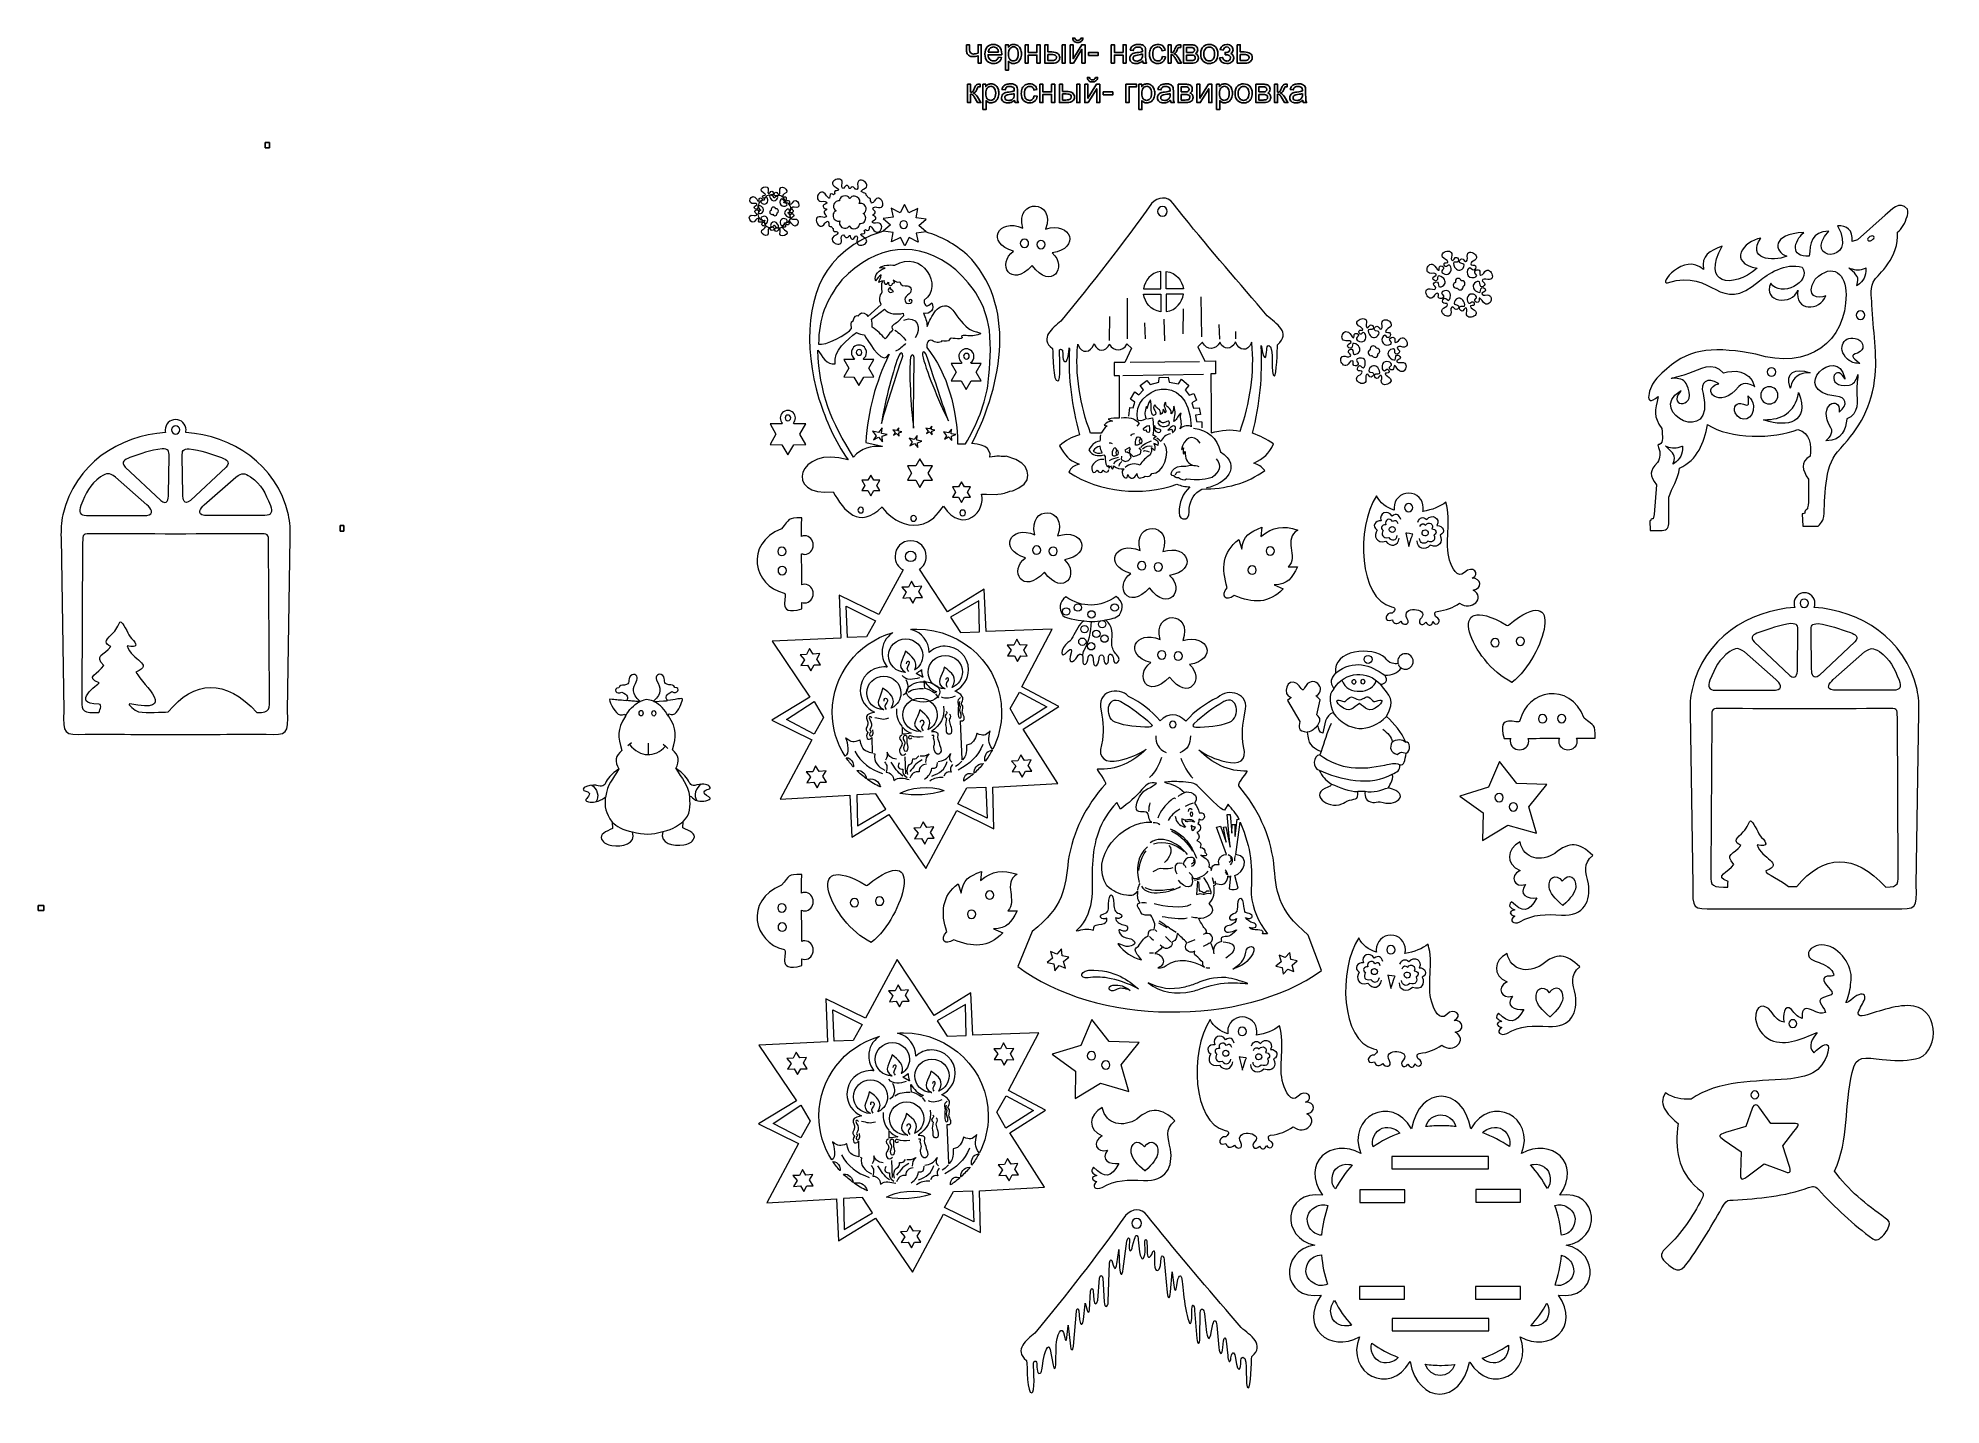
# Model space of a CAD drawing. Header units: centimetres. Extents: x -3.6 to 42, y -14.9 to 17.8.
import ezdxf

# ---------------------------------------------------------------- set-up
doc = ezdxf.new("R2010")
doc.units = ezdxf.units.CM
doc.header["$MEASUREMENT"] = 0
doc.header["$XCLIPFRAME"] = 0
doc.layers.add('layer 1', color=7, linetype='Continuous')
picture_1 = doc.add_image_def('image1.jpg', size_in_pixel=(1168, 982))
picture_2 = doc.add_image_def('image2.jpg', size_in_pixel=(1455, 2387))
picture_3 = doc.add_image_def('image3.jpg', size_in_pixel=(1920, 2286))

msp = doc.modelspace()

# ---------------------------------------------------------------- linework, layer by layer
at = {"layer": 'layer 1', "color": 3, "lineweight": 9}
for centre, major_axis, ratio in [((28.8575, 6.05708), (0.07242, 0), 0.99986192), ((28.85751, 6.05708), (0, 0.07242), 1), ((28.42919, -4.55093), (0, 0.07242), 1), ((28.4292, -4.55093), (0, 0.07242), 1), ((24.8644, -6.51157), (0, 0.07242), 1), ((24.8644, -6.51157), (0, 0.07242), 1)]:
    msp.add_ellipse(centre, major_axis=major_axis, ratio=ratio, dxfattribs=at)
at = {"layer": 'layer 1', "color": 250, "lineweight": 9}
msp.add_ellipse((17.30351, 5.41247), major_axis=(0, 0.125), ratio=1, dxfattribs=at)
at = {"layer": 'layer 1', "color": 3, "lineweight": 20}
for centre, major_axis, ratio in [((21.03356, 4.09111), (0, 0.0885), 1), ((21.31679, 4.18326), (0, 0.08851), 1), ((22.19832, 4.18326), (0, 0.08851), 1), ((21.47609, 3.66577), (0, 0.0885), 1), ((21.64249, 4.02022), (0, 0.0885), 1), ((21.89909, 3.78689), (0, 0.08851), 0.99988702), ((21.42299, 3.36449), (0, 0.0885), 1), ((21.63541, 3.2546), (0.08851, 0), 0.99988702), ((21.75932, 3.55234), (0, 0.08851), 1), ((21.95404, 3.43892), (0, 0.08851), 1), ((27.93903, 2.40288), (0, 0.05837), 0.72640055), ((28.15458, 2.40642), (0, 0.05837), 0.72640055), ((10.83585, 1.65006), (0, 0.06734), 0.68339768), ((11.14031, 1.64651), (0, 0.06735), 0.68329621)]:
    msp.add_ellipse(centre, major_axis=major_axis, ratio=ratio, dxfattribs=at)
at = {"layer": 'layer 1', "color": 250, "lineweight": 20}
for centre, major_axis, ratio in [((28.27893, 2.94004), (0, 0.09514), 1), ((17.60425, 2.15905), (0.39998, 0), 0.61060553)]:
    msp.add_ellipse(centre, major_axis=major_axis, ratio=ratio, dxfattribs=at)
at = {"layer": 'layer 1', "color": 250}
for points, knots in [([(21.38467, 17.84975), (21.38467, 17.84975), (21.43547, 17.84975), (21.43547, 17.84975), (21.43547, 17.84975), (21.43138, 17.8149), (21.41868, 17.78809), (21.39751, 17.76946), (21.39751, 17.76946), (21.37634, 17.75069), (21.34826, 17.74138), (21.31312, 17.74138), (21.31312, 17.74138), (21.27785, 17.74138), (21.24962, 17.75069), (21.2286, 17.76918), (21.2286, 17.76918), (21.20757, 17.7878), (21.19487, 17.81462), (21.19078, 17.84975), (21.19078, 17.84975), (21.19078, 17.84975), (21.24158, 17.84975), (21.24158, 17.84975), (21.24158, 17.84975), (21.24539, 17.8307), (21.25315, 17.81645), (21.26458, 17.80714), (21.26458, 17.80714), (21.27601, 17.79768), (21.29153, 17.79303), (21.31087, 17.79303), (21.31087, 17.79303), (21.3333, 17.79303), (21.35024, 17.79754), (21.36167, 17.80671), (21.36167, 17.80671), (21.3731, 17.81574), (21.38086, 17.83014), (21.38467, 17.84975)], [0, 0, 0, 0, 0.09090909, 0.09090909, 0.09090909, 0.09090909, 0.18181818, 0.18181818, 0.18181818, 0.18181818, 0.27272727, 0.27272727, 0.27272727, 0.27272727, 0.36363636, 0.36363636, 0.36363636, 0.36363636, 0.45454545, 0.45454545, 0.45454545, 0.45454545, 0.54545455, 0.54545455, 0.54545455, 0.54545455, 0.63636364, 0.63636364, 0.63636364, 0.63636364, 0.72727273, 0.72727273, 0.72727273, 0.72727273, 0.81818182, 0.81818182, 0.81818182, 0.81818182, 1, 1, 1, 1]), ([(18.64033, 17.68719), (18.64033, 17.68719), (18.71484, 17.68719), (18.71484, 17.68719), (18.71484, 17.68719), (18.71484, 17.68719), (18.71484, 17.60422), (18.71484, 17.60422), (18.71484, 17.60422), (18.71484, 17.56838), (18.71695, 17.54241), (18.72133, 17.52632), (18.72133, 17.52632), (18.72556, 17.51024), (18.73586, 17.49613), (18.75223, 17.48413), (18.75223, 17.48413), (18.76846, 17.47214), (18.78892, 17.46621), (18.81362, 17.46621), (18.81362, 17.46621), (18.84184, 17.46621), (18.87824, 17.47369), (18.92312, 17.48851), (18.92312, 17.48851), (18.92312, 17.48851), (18.92312, 17.68719), (18.92312, 17.68719), (18.92312, 17.68719), (18.92312, 17.68719), (18.99762, 17.68719), (18.99762, 17.68719), (18.99762, 17.68719), (18.99762, 17.68719), (18.99762, 17.24777), (18.99762, 17.24777), (18.99762, 17.24777), (18.99762, 17.24777), (18.92312, 17.24777), (18.92312, 17.24777), (18.92312, 17.24777), (18.92312, 17.24777), (18.92312, 17.42515), (18.92312, 17.42515), (18.92312, 17.42515), (18.87726, 17.41075), (18.83436, 17.40356), (18.79457, 17.40356), (18.79457, 17.40356), (18.76112, 17.40356), (18.73163, 17.41202), (18.70609, 17.42896), (18.70609, 17.42896), (18.68055, 17.44589), (18.66319, 17.46663), (18.65402, 17.49119), (18.65402, 17.49119), (18.64485, 17.51574), (18.64033, 17.54269), (18.64033, 17.57219), (18.64033, 17.57219), (18.64033, 17.57219), (18.64033, 17.68719), (18.64033, 17.68719)], [0, 0, 0, 0, 0.05882353, 0.05882353, 0.05882353, 0.05882353, 0.11764706, 0.11764706, 0.11764706, 0.11764706, 0.17647059, 0.17647059, 0.17647059, 0.17647059, 0.23529412, 0.23529412, 0.23529412, 0.23529412, 0.29411765, 0.29411765, 0.29411765, 0.29411765, 0.35294118, 0.35294118, 0.35294118, 0.35294118, 0.41176471, 0.41176471, 0.41176471, 0.41176471, 0.47058824, 0.47058824, 0.47058824, 0.47058824, 0.52941176, 0.52941176, 0.52941176, 0.52941176, 0.58823529, 0.58823529, 0.58823529, 0.58823529, 0.64705882, 0.64705882, 0.64705882, 0.64705882, 0.70588235, 0.70588235, 0.70588235, 0.70588235, 0.76470588, 0.76470588, 0.76470588, 0.76470588, 0.82352941, 0.82352941, 0.82352941, 0.82352941, 0.88235294, 0.88235294, 0.88235294, 0.88235294, 1, 1, 1, 1]), ([(19.40911, 17.39001), (19.40911, 17.39001), (19.48616, 17.37985), (19.48616, 17.37985), (19.48616, 17.37985), (19.47416, 17.33512), (19.45173, 17.30026), (19.41899, 17.27557), (19.41899, 17.27557), (19.38625, 17.25087), (19.34448, 17.23846), (19.29354, 17.23846), (19.29354, 17.23846), (19.22948, 17.23846), (19.17868, 17.25821), (19.14114, 17.29772), (19.14114, 17.29772), (19.1036, 17.33709), (19.08484, 17.39255), (19.08484, 17.46381), (19.08484, 17.46381), (19.08484, 17.53747), (19.10375, 17.59476), (19.1417, 17.6354), (19.1417, 17.6354), (19.17966, 17.67619), (19.22891, 17.69651), (19.28945, 17.69651), (19.28945, 17.69651), (19.34801, 17.69651), (19.39585, 17.67661), (19.43296, 17.63667), (19.43296, 17.63667), (19.47007, 17.59674), (19.4887, 17.54058), (19.4887, 17.46819), (19.4887, 17.46819), (19.4887, 17.46381), (19.48856, 17.45718), (19.48828, 17.44843), (19.48828, 17.44843), (19.48828, 17.44843), (19.16104, 17.44843), (19.16104, 17.44843), (19.16104, 17.44843), (19.16386, 17.40031), (19.17741, 17.36334), (19.20196, 17.3378), (19.20196, 17.3378), (19.22637, 17.31226), (19.25699, 17.29942), (19.29354, 17.29942), (19.29354, 17.29942), (19.32078, 17.29942), (19.34406, 17.30661), (19.36325, 17.32101), (19.36325, 17.32101), (19.38258, 17.3354), (19.39782, 17.3584), (19.40911, 17.39001)], [0, 0, 0, 0, 0.0625, 0.0625, 0.0625, 0.0625, 0.125, 0.125, 0.125, 0.125, 0.1875, 0.1875, 0.1875, 0.1875, 0.25, 0.25, 0.25, 0.25, 0.3125, 0.3125, 0.3125, 0.3125, 0.375, 0.375, 0.375, 0.375, 0.4375, 0.4375, 0.4375, 0.4375, 0.5, 0.5, 0.5, 0.5, 0.5625, 0.5625, 0.5625, 0.5625, 0.625, 0.625, 0.625, 0.625, 0.6875, 0.6875, 0.6875, 0.6875, 0.75, 0.75, 0.75, 0.75, 0.8125, 0.8125, 0.8125, 0.8125, 0.875, 0.875, 0.875, 0.875, 1, 1, 1, 1]), ([(19.16527, 17.50939), (19.16527, 17.50939), (19.40996, 17.50939), (19.40996, 17.50939), (19.40996, 17.50939), (19.40671, 17.54636), (19.39726, 17.57402), (19.38188, 17.59251), (19.38188, 17.59251), (19.35831, 17.62115), (19.32755, 17.63554), (19.28987, 17.63554), (19.28987, 17.63554), (19.25572, 17.63554), (19.22708, 17.62411), (19.20379, 17.60125), (19.20379, 17.60125), (19.18065, 17.57839), (19.16781, 17.54777), (19.16527, 17.50939)], [0, 0, 0, 0, 0.16666667, 0.16666667, 0.16666667, 0.16666667, 0.33333333, 0.33333333, 0.33333333, 0.33333333, 0.5, 0.5, 0.5, 0.5, 0.66666667, 0.66666667, 0.66666667, 0.66666667, 1, 1, 1, 1]), ([(19.58028, 17.07928), (19.58028, 17.07928), (19.58028, 17.68719), (19.58028, 17.68719), (19.58028, 17.68719), (19.58028, 17.68719), (19.64801, 17.68719), (19.64801, 17.68719), (19.64801, 17.68719), (19.64801, 17.68719), (19.64801, 17.62948), (19.64801, 17.62948), (19.64801, 17.62948), (19.66396, 17.65177), (19.68202, 17.66856), (19.7022, 17.67971), (19.7022, 17.67971), (19.72224, 17.69086), (19.74665, 17.69651), (19.7753, 17.69651), (19.7753, 17.69651), (19.81283, 17.69651), (19.84585, 17.68691), (19.8745, 17.66758), (19.8745, 17.66758), (19.90314, 17.64839), (19.92473, 17.62115), (19.93941, 17.58616), (19.93941, 17.58616), (19.95394, 17.55102), (19.96128, 17.51264), (19.96128, 17.47073), (19.96128, 17.47073), (19.96128, 17.42599), (19.95324, 17.38564), (19.93715, 17.34965), (19.93715, 17.34965), (19.92106, 17.31381), (19.89764, 17.28629), (19.86688, 17.2671), (19.86688, 17.2671), (19.83626, 17.24805), (19.80394, 17.23846), (19.77008, 17.23846), (19.77008, 17.23846), (19.74524, 17.23846), (19.72294, 17.24368), (19.70333, 17.25412), (19.70333, 17.25412), (19.68357, 17.26456), (19.66749, 17.27769), (19.65479, 17.29363), (19.65479, 17.29363), (19.65479, 17.29363), (19.65479, 17.07928), (19.65479, 17.07928), (19.65479, 17.07928), (19.65479, 17.07928), (19.58028, 17.07928), (19.58028, 17.07928)], [0, 0, 0, 0, 0.0625, 0.0625, 0.0625, 0.0625, 0.125, 0.125, 0.125, 0.125, 0.1875, 0.1875, 0.1875, 0.1875, 0.25, 0.25, 0.25, 0.25, 0.3125, 0.3125, 0.3125, 0.3125, 0.375, 0.375, 0.375, 0.375, 0.4375, 0.4375, 0.4375, 0.4375, 0.5, 0.5, 0.5, 0.5, 0.5625, 0.5625, 0.5625, 0.5625, 0.625, 0.625, 0.625, 0.625, 0.6875, 0.6875, 0.6875, 0.6875, 0.75, 0.75, 0.75, 0.75, 0.8125, 0.8125, 0.8125, 0.8125, 0.875, 0.875, 0.875, 0.875, 1, 1, 1, 1]), ([(19.64801, 17.4648), (19.64801, 17.4085), (19.65944, 17.36687), (19.68216, 17.33992), (19.68216, 17.33992), (19.70502, 17.31296), (19.73268, 17.29942), (19.76514, 17.29942), (19.76514, 17.29942), (19.79816, 17.29942), (19.82638, 17.31339), (19.8498, 17.34133), (19.8498, 17.34133), (19.87337, 17.36927), (19.88508, 17.41245), (19.88508, 17.47101), (19.88508, 17.47101), (19.88508, 17.52689), (19.87365, 17.56866), (19.85065, 17.59646), (19.85065, 17.59646), (19.82765, 17.62426), (19.80027, 17.63808), (19.76838, 17.63808), (19.76838, 17.63808), (19.73677, 17.63808), (19.70883, 17.62327), (19.68456, 17.59378), (19.68456, 17.59378), (19.66015, 17.56414), (19.64801, 17.52124), (19.64801, 17.4648)], [0, 0, 0, 0, 0.11111111, 0.11111111, 0.11111111, 0.11111111, 0.22222222, 0.22222222, 0.22222222, 0.22222222, 0.33333333, 0.33333333, 0.33333333, 0.33333333, 0.44444444, 0.44444444, 0.44444444, 0.44444444, 0.55555556, 0.55555556, 0.55555556, 0.55555556, 0.66666667, 0.66666667, 0.66666667, 0.66666667, 0.77777778, 0.77777778, 0.77777778, 0.77777778, 1, 1, 1, 1]), ([(20.05117, 17.68719), (20.05117, 17.68719), (20.12568, 17.68719), (20.12568, 17.68719), (20.12568, 17.68719), (20.12568, 17.68719), (20.12568, 17.50431), (20.12568, 17.50431), (20.12568, 17.50431), (20.12568, 17.50431), (20.33226, 17.50431), (20.33226, 17.50431), (20.33226, 17.50431), (20.33226, 17.50431), (20.33226, 17.68719), (20.33226, 17.68719), (20.33226, 17.68719), (20.33226, 17.68719), (20.40677, 17.68719), (20.40677, 17.68719), (20.40677, 17.68719), (20.40677, 17.68719), (20.40677, 17.24777), (20.40677, 17.24777), (20.40677, 17.24777), (20.40677, 17.24777), (20.33226, 17.24777), (20.33226, 17.24777), (20.33226, 17.24777), (20.33226, 17.24777), (20.33226, 17.4425), (20.33226, 17.4425), (20.33226, 17.4425), (20.33226, 17.4425), (20.12568, 17.4425), (20.12568, 17.4425), (20.12568, 17.4425), (20.12568, 17.4425), (20.12568, 17.24777), (20.12568, 17.24777), (20.12568, 17.24777), (20.12568, 17.24777), (20.05117, 17.24777), (20.05117, 17.24777), (20.05117, 17.24777), (20.05117, 17.24777), (20.05117, 17.68719), (20.05117, 17.68719)], [0, 0, 0, 0, 0.07692308, 0.07692308, 0.07692308, 0.07692308, 0.15384615, 0.15384615, 0.15384615, 0.15384615, 0.23076923, 0.23076923, 0.23076923, 0.23076923, 0.30769231, 0.30769231, 0.30769231, 0.30769231, 0.38461538, 0.38461538, 0.38461538, 0.38461538, 0.46153846, 0.46153846, 0.46153846, 0.46153846, 0.53846154, 0.53846154, 0.53846154, 0.53846154, 0.61538462, 0.61538462, 0.61538462, 0.61538462, 0.69230769, 0.69230769, 0.69230769, 0.69230769, 0.76923077, 0.76923077, 0.76923077, 0.76923077, 0.84615385, 0.84615385, 0.84615385, 0.84615385, 1, 1, 1, 1]), ([(20.52121, 17.68719), (20.52121, 17.68719), (20.59572, 17.68719), (20.59572, 17.68719), (20.59572, 17.68719), (20.59572, 17.68719), (20.59572, 17.51532), (20.59572, 17.51532), (20.59572, 17.51532), (20.59572, 17.51532), (20.6897, 17.51532), (20.6897, 17.51532), (20.6897, 17.51532), (20.75108, 17.51532), (20.79821, 17.50346), (20.83137, 17.47962), (20.83137, 17.47962), (20.86453, 17.45577), (20.88104, 17.42289), (20.88104, 17.38098), (20.88104, 17.38098), (20.88104, 17.34429), (20.86722, 17.31296), (20.83956, 17.28686), (20.83956, 17.28686), (20.8119, 17.26075), (20.76773, 17.24777), (20.70691, 17.24777), (20.70691, 17.24777), (20.70691, 17.24777), (20.52121, 17.24777), (20.52121, 17.24777), (20.52121, 17.24777), (20.52121, 17.24777), (20.52121, 17.68719), (20.52121, 17.68719)], [0, 0, 0, 0, 0.1, 0.1, 0.1, 0.1, 0.2, 0.2, 0.2, 0.2, 0.3, 0.3, 0.3, 0.3, 0.4, 0.4, 0.4, 0.4, 0.5, 0.5, 0.5, 0.5, 0.6, 0.6, 0.6, 0.6, 0.7, 0.7, 0.7, 0.7, 0.8, 0.8, 0.8, 0.8, 1, 1, 1, 1]), ([(20.59572, 17.30873), (20.59572, 17.30873), (20.67389, 17.30873), (20.67389, 17.30873), (20.67389, 17.30873), (20.72088, 17.30873), (20.75461, 17.31452), (20.77465, 17.32609), (20.77465, 17.32609), (20.79483, 17.33766), (20.80484, 17.35572), (20.80484, 17.38027), (20.80484, 17.38027), (20.80484, 17.39932), (20.79737, 17.41626), (20.78255, 17.43122), (20.78255, 17.43122), (20.76759, 17.44603), (20.73471, 17.45351), (20.68377, 17.45351), (20.68377, 17.45351), (20.68377, 17.45351), (20.59572, 17.45351), (20.59572, 17.45351), (20.59572, 17.45351), (20.59572, 17.45351), (20.59572, 17.30873), (20.59572, 17.30873)], [0, 0, 0, 0, 0.125, 0.125, 0.125, 0.125, 0.25, 0.25, 0.25, 0.25, 0.375, 0.375, 0.375, 0.375, 0.5, 0.5, 0.5, 0.5, 0.625, 0.625, 0.625, 0.625, 0.75, 0.75, 0.75, 0.75, 1, 1, 1, 1]), ([(20.93693, 17.68719), (20.93693, 17.68719), (21.01143, 17.68719), (21.01143, 17.68719), (21.01143, 17.68719), (21.01143, 17.68719), (21.01143, 17.24777), (21.01143, 17.24777), (21.01143, 17.24777), (21.01143, 17.24777), (20.93693, 17.24777), (20.93693, 17.24777), (20.93693, 17.24777), (20.93693, 17.24777), (20.93693, 17.68719), (20.93693, 17.68719)], [0, 0, 0, 0, 0.2, 0.2, 0.2, 0.2, 0.4, 0.4, 0.4, 0.4, 0.6, 0.6, 0.6, 0.6, 1, 1, 1, 1]), ([(21.12728, 17.68719), (21.12728, 17.68719), (21.20179, 17.68719), (21.20179, 17.68719), (21.20179, 17.68719), (21.20179, 17.68719), (21.20179, 17.35205), (21.20179, 17.35205), (21.20179, 17.35205), (21.20179, 17.35205), (21.4088, 17.68719), (21.4088, 17.68719), (21.4088, 17.68719), (21.4088, 17.68719), (21.48881, 17.68719), (21.48881, 17.68719), (21.48881, 17.68719), (21.48881, 17.68719), (21.48881, 17.24777), (21.48881, 17.24777), (21.48881, 17.24777), (21.48881, 17.24777), (21.4143, 17.24777), (21.4143, 17.24777), (21.4143, 17.24777), (21.4143, 17.24777), (21.4143, 17.58079), (21.4143, 17.58079), (21.4143, 17.58079), (21.4143, 17.58079), (21.20757, 17.24777), (21.20757, 17.24777), (21.20757, 17.24777), (21.20757, 17.24777), (21.12728, 17.24777), (21.12728, 17.24777), (21.12728, 17.24777), (21.12728, 17.24777), (21.12728, 17.68719), (21.12728, 17.68719)], [0, 0, 0, 0, 0.09090909, 0.09090909, 0.09090909, 0.09090909, 0.18181818, 0.18181818, 0.18181818, 0.18181818, 0.27272727, 0.27272727, 0.27272727, 0.27272727, 0.36363636, 0.36363636, 0.36363636, 0.36363636, 0.45454545, 0.45454545, 0.45454545, 0.45454545, 0.54545455, 0.54545455, 0.54545455, 0.54545455, 0.63636364, 0.63636364, 0.63636364, 0.63636364, 0.72727273, 0.72727273, 0.72727273, 0.72727273, 0.81818182, 0.81818182, 0.81818182, 0.81818182, 1, 1, 1, 1]), ([(21.57066, 17.4298), (21.57066, 17.4298), (21.57066, 17.50431), (21.57066, 17.50431), (21.57066, 17.50431), (21.57066, 17.50431), (21.80095, 17.50431), (21.80095, 17.50431), (21.80095, 17.50431), (21.80095, 17.50431), (21.80095, 17.4298), (21.80095, 17.4298), (21.80095, 17.4298), (21.80095, 17.4298), (21.57066, 17.4298), (21.57066, 17.4298)], [0, 0, 0, 0, 0.2, 0.2, 0.2, 0.2, 0.4, 0.4, 0.4, 0.4, 0.6, 0.6, 0.6, 0.6, 1, 1, 1, 1]), ([(22.11746, 17.68719), (22.11746, 17.68719), (22.19197, 17.68719), (22.19197, 17.68719), (22.19197, 17.68719), (22.19197, 17.68719), (22.19197, 17.50431), (22.19197, 17.50431), (22.19197, 17.50431), (22.19197, 17.50431), (22.39855, 17.50431), (22.39855, 17.50431), (22.39855, 17.50431), (22.39855, 17.50431), (22.39855, 17.68719), (22.39855, 17.68719), (22.39855, 17.68719), (22.39855, 17.68719), (22.47306, 17.68719), (22.47306, 17.68719), (22.47306, 17.68719), (22.47306, 17.68719), (22.47306, 17.24777), (22.47306, 17.24777), (22.47306, 17.24777), (22.47306, 17.24777), (22.39855, 17.24777), (22.39855, 17.24777), (22.39855, 17.24777), (22.39855, 17.24777), (22.39855, 17.4425), (22.39855, 17.4425), (22.39855, 17.4425), (22.39855, 17.4425), (22.19197, 17.4425), (22.19197, 17.4425), (22.19197, 17.4425), (22.19197, 17.4425), (22.19197, 17.24777), (22.19197, 17.24777), (22.19197, 17.24777), (22.19197, 17.24777), (22.11746, 17.24777), (22.11746, 17.24777), (22.11746, 17.24777), (22.11746, 17.24777), (22.11746, 17.68719), (22.11746, 17.68719)], [0, 0, 0, 0, 0.07692308, 0.07692308, 0.07692308, 0.07692308, 0.15384615, 0.15384615, 0.15384615, 0.15384615, 0.23076923, 0.23076923, 0.23076923, 0.23076923, 0.30769231, 0.30769231, 0.30769231, 0.30769231, 0.38461538, 0.38461538, 0.38461538, 0.38461538, 0.46153846, 0.46153846, 0.46153846, 0.46153846, 0.53846154, 0.53846154, 0.53846154, 0.53846154, 0.61538462, 0.61538462, 0.61538462, 0.61538462, 0.69230769, 0.69230769, 0.69230769, 0.69230769, 0.76923077, 0.76923077, 0.76923077, 0.76923077, 0.84615385, 0.84615385, 0.84615385, 0.84615385, 1, 1, 1, 1]), ([(22.87198, 17.3028), (22.84432, 17.27924), (22.81765, 17.26273), (22.79211, 17.25299), (22.79211, 17.25299), (22.76657, 17.24325), (22.7392, 17.23846), (22.70984, 17.23846), (22.70984, 17.23846), (22.66158, 17.23846), (22.62447, 17.25017), (22.59851, 17.27373), (22.59851, 17.27373), (22.57254, 17.29716), (22.55956, 17.32722), (22.55956, 17.36376), (22.55956, 17.36376), (22.55956, 17.38521), (22.5645, 17.40483), (22.57424, 17.42261), (22.57424, 17.42261), (22.58411, 17.44039), (22.59695, 17.4545), (22.61276, 17.46522), (22.61276, 17.46522), (22.6287, 17.47595), (22.64648, 17.48413), (22.66638, 17.48964), (22.66638, 17.48964), (22.68106, 17.49345), (22.70321, 17.49711), (22.7327, 17.50078), (22.7327, 17.50078), (22.79282, 17.50784), (22.83727, 17.51645), (22.86563, 17.52632), (22.86563, 17.52632), (22.86591, 17.53648), (22.86605, 17.54298), (22.86605, 17.54566), (22.86605, 17.54566), (22.86605, 17.57585), (22.859, 17.59716), (22.84489, 17.60958), (22.84489, 17.60958), (22.82584, 17.62637), (22.79747, 17.6347), (22.75994, 17.6347), (22.75994, 17.6347), (22.7248, 17.6347), (22.69884, 17.62849), (22.68219, 17.61621), (22.68219, 17.61621), (22.66539, 17.60394), (22.65312, 17.5822), (22.64507, 17.55088), (22.64507, 17.55088), (22.64507, 17.55088), (22.57226, 17.56104), (22.57226, 17.56104), (22.57226, 17.56104), (22.57889, 17.59222), (22.58976, 17.61748), (22.605, 17.63667), (22.605, 17.63667), (22.62024, 17.65586), (22.64225, 17.67054), (22.67104, 17.68098), (22.67104, 17.68098), (22.69968, 17.69128), (22.73313, 17.69651), (22.77095, 17.69651), (22.77095, 17.69651), (22.80848, 17.69651), (22.8391, 17.69213), (22.86267, 17.68324), (22.86267, 17.68324), (22.88609, 17.67435), (22.90345, 17.66334), (22.91446, 17.64994), (22.91446, 17.64994), (22.92546, 17.63653), (22.93322, 17.6196), (22.93774, 17.59914), (22.93774, 17.59914), (22.94014, 17.58644), (22.94141, 17.56358), (22.94141, 17.5307), (22.94141, 17.5307), (22.94141, 17.5307), (22.94141, 17.43192), (22.94141, 17.43192), (22.94141, 17.43192), (22.94141, 17.36292), (22.94296, 17.31931), (22.94606, 17.30083), (22.94606, 17.30083), (22.94903, 17.28234), (22.95524, 17.2647), (22.96427, 17.24777), (22.96427, 17.24777), (22.96427, 17.24777), (22.88637, 17.24777), (22.88637, 17.24777), (22.88637, 17.24777), (22.8789, 17.26343), (22.8741, 17.28178), (22.87198, 17.3028)], [0, 0, 0, 0, 0.03571429, 0.03571429, 0.03571429, 0.03571429, 0.07142857, 0.07142857, 0.07142857, 0.07142857, 0.10714286, 0.10714286, 0.10714286, 0.10714286, 0.14285714, 0.14285714, 0.14285714, 0.14285714, 0.17857143, 0.17857143, 0.17857143, 0.17857143, 0.21428571, 0.21428571, 0.21428571, 0.21428571, 0.25, 0.25, 0.25, 0.25, 0.28571429, 0.28571429, 0.28571429, 0.28571429, 0.32142857, 0.32142857, 0.32142857, 0.32142857, 0.35714286, 0.35714286, 0.35714286, 0.35714286, 0.39285714, 0.39285714, 0.39285714, 0.39285714, 0.42857143, 0.42857143, 0.42857143, 0.42857143, 0.46428571, 0.46428571, 0.46428571, 0.46428571, 0.5, 0.5, 0.5, 0.5, 0.53571429, 0.53571429, 0.53571429, 0.53571429, 0.57142857, 0.57142857, 0.57142857, 0.57142857, 0.60714286, 0.60714286, 0.60714286, 0.60714286, 0.64285714, 0.64285714, 0.64285714, 0.64285714, 0.67857143, 0.67857143, 0.67857143, 0.67857143, 0.71428571, 0.71428571, 0.71428571, 0.71428571, 0.75, 0.75, 0.75, 0.75, 0.78571429, 0.78571429, 0.78571429, 0.78571429, 0.82142857, 0.82142857, 0.82142857, 0.82142857, 0.85714286, 0.85714286, 0.85714286, 0.85714286, 0.89285714, 0.89285714, 0.89285714, 0.89285714, 0.92857143, 0.92857143, 0.92857143, 0.92857143, 1, 1, 1, 1]), ([(22.86605, 17.4679), (22.83896, 17.4569), (22.79832, 17.44758), (22.74413, 17.43996), (22.74413, 17.43996), (22.71337, 17.43559), (22.69164, 17.43065), (22.67894, 17.42515), (22.67894, 17.42515), (22.66624, 17.41964), (22.6565, 17.4116), (22.64959, 17.40116), (22.64959, 17.40116), (22.64267, 17.39058), (22.63915, 17.37886), (22.63915, 17.36588), (22.63915, 17.36588), (22.63915, 17.34627), (22.64663, 17.32976), (22.66172, 17.31663), (22.66172, 17.31663), (22.67682, 17.30351), (22.69884, 17.29688), (22.72777, 17.29688), (22.72777, 17.29688), (22.75641, 17.29688), (22.78195, 17.30309), (22.80439, 17.31564), (22.80439, 17.31564), (22.82668, 17.32806), (22.84319, 17.34514), (22.85364, 17.36673), (22.85364, 17.36673), (22.86168, 17.38352), (22.86563, 17.40821), (22.86563, 17.44081), (22.86563, 17.44081), (22.86563, 17.44081), (22.86605, 17.4679), (22.86605, 17.4679)], [0, 0, 0, 0, 0.09090909, 0.09090909, 0.09090909, 0.09090909, 0.18181818, 0.18181818, 0.18181818, 0.18181818, 0.27272727, 0.27272727, 0.27272727, 0.27272727, 0.36363636, 0.36363636, 0.36363636, 0.36363636, 0.45454545, 0.45454545, 0.45454545, 0.45454545, 0.54545455, 0.54545455, 0.54545455, 0.54545455, 0.63636364, 0.63636364, 0.63636364, 0.63636364, 0.72727273, 0.72727273, 0.72727273, 0.72727273, 0.81818182, 0.81818182, 0.81818182, 0.81818182, 1, 1, 1, 1]), ([(23.34287, 17.40864), (23.34287, 17.40864), (23.41568, 17.39848), (23.41568, 17.39848), (23.41568, 17.39848), (23.40764, 17.34838), (23.38732, 17.30929), (23.35444, 17.28093), (23.35444, 17.28093), (23.32156, 17.25257), (23.28106, 17.23846), (23.23323, 17.23846), (23.23323, 17.23846), (23.17326, 17.23846), (23.12499, 17.25807), (23.08859, 17.2973), (23.08859, 17.2973), (23.05204, 17.33653), (23.03384, 17.39269), (23.03384, 17.46579), (23.03384, 17.46579), (23.03384, 17.5132), (23.04174, 17.55455), (23.0574, 17.59011), (23.0574, 17.59011), (23.07307, 17.62553), (23.09691, 17.6522), (23.12909, 17.66983), (23.12909, 17.66983), (23.16112, 17.68762), (23.19597, 17.69651), (23.23379, 17.69651), (23.23379, 17.69651), (23.28135, 17.69651), (23.32043, 17.68451), (23.35063, 17.66038), (23.35063, 17.66038), (23.38097, 17.63625), (23.40044, 17.60196), (23.40891, 17.55765), (23.40891, 17.55765), (23.40891, 17.55765), (23.33694, 17.54664), (23.33694, 17.54664), (23.33694, 17.54664), (23.33003, 17.57614), (23.31789, 17.59829), (23.30026, 17.61325), (23.30026, 17.61325), (23.28276, 17.62807), (23.26159, 17.63554), (23.23676, 17.63554), (23.23676, 17.63554), (23.19922, 17.63554), (23.16874, 17.62214), (23.14517, 17.59533), (23.14517, 17.59533), (23.12175, 17.56838), (23.11004, 17.52604), (23.11004, 17.4679), (23.11004, 17.4679), (23.11004, 17.40892), (23.12133, 17.36616), (23.1439, 17.33949), (23.1439, 17.33949), (23.16662, 17.31282), (23.19612, 17.29942), (23.23238, 17.29942), (23.23238, 17.29942), (23.26173, 17.29942), (23.28614, 17.30831), (23.30562, 17.32623), (23.30562, 17.32623), (23.32523, 17.34401), (23.33765, 17.37152), (23.34287, 17.40864)], [0, 0, 0, 0, 0.05, 0.05, 0.05, 0.05, 0.1, 0.1, 0.1, 0.1, 0.15, 0.15, 0.15, 0.15, 0.2, 0.2, 0.2, 0.2, 0.25, 0.25, 0.25, 0.25, 0.3, 0.3, 0.3, 0.3, 0.35, 0.35, 0.35, 0.35, 0.4, 0.4, 0.4, 0.4, 0.45, 0.45, 0.45, 0.45, 0.5, 0.5, 0.5, 0.5, 0.55, 0.55, 0.55, 0.55, 0.6, 0.6, 0.6, 0.6, 0.65, 0.65, 0.65, 0.65, 0.7, 0.7, 0.7, 0.7, 0.75, 0.75, 0.75, 0.75, 0.8, 0.8, 0.8, 0.8, 0.85, 0.85, 0.85, 0.85, 0.9, 0.9, 0.9, 0.9, 1, 1, 1, 1]), ([(23.47834, 17.68719), (23.47834, 17.68719), (23.55285, 17.68719), (23.55285, 17.68719), (23.55285, 17.68719), (23.55285, 17.68719), (23.55285, 17.49754), (23.55285, 17.49754), (23.55285, 17.49754), (23.57656, 17.49754), (23.59321, 17.50205), (23.6028, 17.51123), (23.6028, 17.51123), (23.61226, 17.52026), (23.62623, 17.54664), (23.64486, 17.59053), (23.64486, 17.59053), (23.65953, 17.62524), (23.67138, 17.6481), (23.68042, 17.65911), (23.68042, 17.65911), (23.68959, 17.67012), (23.70003, 17.6776), (23.71188, 17.68141), (23.71188, 17.68141), (23.72388, 17.68522), (23.74293, 17.68719), (23.76903, 17.68719), (23.76903, 17.68719), (23.76903, 17.68719), (23.78399, 17.68719), (23.78399, 17.68719), (23.78399, 17.68719), (23.78399, 17.68719), (23.78399, 17.62581), (23.78399, 17.62581), (23.78399, 17.62581), (23.78399, 17.62581), (23.76325, 17.62623), (23.76325, 17.62623), (23.76325, 17.62623), (23.74363, 17.62623), (23.73107, 17.62327), (23.72557, 17.61748), (23.72557, 17.61748), (23.71979, 17.61141), (23.7109, 17.59335), (23.69904, 17.5633), (23.69904, 17.5633), (23.68775, 17.53451), (23.67745, 17.51461), (23.668, 17.50361), (23.668, 17.50361), (23.65868, 17.4926), (23.64415, 17.48258), (23.62454, 17.47341), (23.62454, 17.47341), (23.65657, 17.4648), (23.68818, 17.43503), (23.71922, 17.38394), (23.71922, 17.38394), (23.71922, 17.38394), (23.80092, 17.24777), (23.80092, 17.24777), (23.80092, 17.24777), (23.80092, 17.24777), (23.71908, 17.24777), (23.71908, 17.24777), (23.71908, 17.24777), (23.71908, 17.24777), (23.63851, 17.38352), (23.63851, 17.38352), (23.63851, 17.38352), (23.62228, 17.41104), (23.60817, 17.4291), (23.59617, 17.43785), (23.59617, 17.43785), (23.58404, 17.4466), (23.56964, 17.45097), (23.55285, 17.45097), (23.55285, 17.45097), (23.55285, 17.45097), (23.55285, 17.24777), (23.55285, 17.24777), (23.55285, 17.24777), (23.55285, 17.24777), (23.47834, 17.24777), (23.47834, 17.24777), (23.47834, 17.24777), (23.47834, 17.24777), (23.47834, 17.68719), (23.47834, 17.68719)], [0, 0, 0, 0, 0.04166667, 0.04166667, 0.04166667, 0.04166667, 0.08333333, 0.08333333, 0.08333333, 0.08333333, 0.125, 0.125, 0.125, 0.125, 0.16666667, 0.16666667, 0.16666667, 0.16666667, 0.20833333, 0.20833333, 0.20833333, 0.20833333, 0.25, 0.25, 0.25, 0.25, 0.29166667, 0.29166667, 0.29166667, 0.29166667, 0.33333333, 0.33333333, 0.33333333, 0.33333333, 0.375, 0.375, 0.375, 0.375, 0.41666667, 0.41666667, 0.41666667, 0.41666667, 0.45833333, 0.45833333, 0.45833333, 0.45833333, 0.5, 0.5, 0.5, 0.5, 0.54166667, 0.54166667, 0.54166667, 0.54166667, 0.58333333, 0.58333333, 0.58333333, 0.58333333, 0.625, 0.625, 0.625, 0.625, 0.66666667, 0.66666667, 0.66666667, 0.66666667, 0.70833333, 0.70833333, 0.70833333, 0.70833333, 0.75, 0.75, 0.75, 0.75, 0.79166667, 0.79166667, 0.79166667, 0.79166667, 0.83333333, 0.83333333, 0.83333333, 0.83333333, 0.875, 0.875, 0.875, 0.875, 0.91666667, 0.91666667, 0.91666667, 0.91666667, 1, 1, 1, 1]), ([(23.84961, 17.68719), (23.84961, 17.68719), (24.02106, 17.68719), (24.02106, 17.68719), (24.02106, 17.68719), (24.06311, 17.68719), (24.09444, 17.68366), (24.11504, 17.67661), (24.11504, 17.67661), (24.1355, 17.66955), (24.15314, 17.65671), (24.16782, 17.63794), (24.16782, 17.63794), (24.18263, 17.61903), (24.18997, 17.5966), (24.18997, 17.57035), (24.18997, 17.57035), (24.18997, 17.54933), (24.1856, 17.53098), (24.17699, 17.51546), (24.17699, 17.51546), (24.16824, 17.4998), (24.15526, 17.48667), (24.13776, 17.47623), (24.13776, 17.47623), (24.15836, 17.46932), (24.17544, 17.45647), (24.18912, 17.43757), (24.18912, 17.43757), (24.20267, 17.4188), (24.20944, 17.39636), (24.20944, 17.37054), (24.20944, 17.37054), (24.20676, 17.32891), (24.19181, 17.29801), (24.16485, 17.27797), (24.16485, 17.27797), (24.1379, 17.25779), (24.09867, 17.24777), (24.04731, 17.24777), (24.04731, 17.24777), (24.04731, 17.24777), (23.84961, 17.24777), (23.84961, 17.24777), (23.84961, 17.24777), (23.84961, 17.24777), (23.84961, 17.68719), (23.84961, 17.68719)], [0, 0, 0, 0, 0.07692308, 0.07692308, 0.07692308, 0.07692308, 0.15384615, 0.15384615, 0.15384615, 0.15384615, 0.23076923, 0.23076923, 0.23076923, 0.23076923, 0.30769231, 0.30769231, 0.30769231, 0.30769231, 0.38461538, 0.38461538, 0.38461538, 0.38461538, 0.46153846, 0.46153846, 0.46153846, 0.46153846, 0.53846154, 0.53846154, 0.53846154, 0.53846154, 0.61538462, 0.61538462, 0.61538462, 0.61538462, 0.69230769, 0.69230769, 0.69230769, 0.69230769, 0.76923077, 0.76923077, 0.76923077, 0.76923077, 0.84615385, 0.84615385, 0.84615385, 0.84615385, 1, 1, 1, 1]), ([(23.92412, 17.50177), (23.92412, 17.50177), (24.00314, 17.50177), (24.00314, 17.50177), (24.00314, 17.50177), (24.03461, 17.50177), (24.05634, 17.50346), (24.06805, 17.50671), (24.06805, 17.50671), (24.0799, 17.5101), (24.09049, 17.51673), (24.0998, 17.52689), (24.0998, 17.52689), (24.10911, 17.53691), (24.11377, 17.54904), (24.11377, 17.56315), (24.11377, 17.56315), (24.11377, 17.58644), (24.10559, 17.60252), (24.08936, 17.6117), (24.08936, 17.6117), (24.07299, 17.62087), (24.04505, 17.62538), (24.00554, 17.62538), (24.00554, 17.62538), (24.00554, 17.62538), (23.92412, 17.62538), (23.92412, 17.62538), (23.92412, 17.62538), (23.92412, 17.62538), (23.92412, 17.50177), (23.92412, 17.50177)], [0, 0, 0, 0, 0.11111111, 0.11111111, 0.11111111, 0.11111111, 0.22222222, 0.22222222, 0.22222222, 0.22222222, 0.33333333, 0.33333333, 0.33333333, 0.33333333, 0.44444444, 0.44444444, 0.44444444, 0.44444444, 0.55555556, 0.55555556, 0.55555556, 0.55555556, 0.66666667, 0.66666667, 0.66666667, 0.66666667, 0.77777778, 0.77777778, 0.77777778, 0.77777778, 1, 1, 1, 1]), ([(23.92412, 17.30873), (23.92412, 17.30873), (24.02191, 17.30873), (24.02191, 17.30873), (24.02191, 17.30873), (24.06396, 17.30873), (24.09289, 17.31367), (24.10855, 17.32341), (24.10855, 17.32341), (24.12421, 17.33328), (24.1324, 17.35008), (24.13324, 17.37421), (24.13324, 17.37421), (24.13324, 17.38818), (24.12873, 17.4013), (24.1197, 17.41329), (24.1197, 17.41329), (24.11053, 17.42529), (24.09867, 17.43291), (24.08414, 17.43601), (24.08414, 17.43601), (24.0696, 17.43926), (24.04618, 17.44081), (24.01401, 17.44081), (24.01401, 17.44081), (24.01401, 17.44081), (23.92412, 17.44081), (23.92412, 17.44081), (23.92412, 17.44081), (23.92412, 17.44081), (23.92412, 17.30873), (23.92412, 17.30873)], [0, 0, 0, 0, 0.11111111, 0.11111111, 0.11111111, 0.11111111, 0.22222222, 0.22222222, 0.22222222, 0.22222222, 0.33333333, 0.33333333, 0.33333333, 0.33333333, 0.44444444, 0.44444444, 0.44444444, 0.44444444, 0.55555556, 0.55555556, 0.55555556, 0.55555556, 0.66666667, 0.66666667, 0.66666667, 0.66666667, 0.77777778, 0.77777778, 0.77777778, 0.77777778, 1, 1, 1, 1]), ([(24.26208, 17.46748), (24.26208, 17.54862), (24.28466, 17.60873), (24.32995, 17.64782), (24.32995, 17.64782), (24.36763, 17.68028), (24.41378, 17.69651), (24.4681, 17.69651), (24.4681, 17.69651), (24.52836, 17.69651), (24.57775, 17.67675), (24.61613, 17.63724), (24.61613, 17.63724), (24.65437, 17.59787), (24.67356, 17.54326), (24.67356, 17.47369), (24.67356, 17.47369), (24.67356, 17.41725), (24.6651, 17.37294), (24.64816, 17.34062), (24.64816, 17.34062), (24.63123, 17.30831), (24.60653, 17.28319), (24.57408, 17.26527), (24.57408, 17.26527), (24.54176, 17.24735), (24.50634, 17.23846), (24.4681, 17.23846), (24.4681, 17.23846), (24.40658, 17.23846), (24.35691, 17.25807), (24.31895, 17.29744), (24.31895, 17.29744), (24.28099, 17.33681), (24.26208, 17.39354), (24.26208, 17.46748)], [0, 0, 0, 0, 0.1, 0.1, 0.1, 0.1, 0.2, 0.2, 0.2, 0.2, 0.3, 0.3, 0.3, 0.3, 0.4, 0.4, 0.4, 0.4, 0.5, 0.5, 0.5, 0.5, 0.6, 0.6, 0.6, 0.6, 0.7, 0.7, 0.7, 0.7, 0.8, 0.8, 0.8, 0.8, 1, 1, 1, 1]), ([(24.33828, 17.46734), (24.33828, 17.41118), (24.35056, 17.36913), (24.37511, 17.34133), (24.37511, 17.34133), (24.39981, 17.31339), (24.43071, 17.29942), (24.4681, 17.29942), (24.4681, 17.29942), (24.50507, 17.29942), (24.53584, 17.31339), (24.56053, 17.34147), (24.56053, 17.34147), (24.58508, 17.36955), (24.59736, 17.41231), (24.59736, 17.46974), (24.59736, 17.46974), (24.59736, 17.52393), (24.58494, 17.56499), (24.56025, 17.59279), (24.56025, 17.59279), (24.53555, 17.62073), (24.50479, 17.6347), (24.4681, 17.6347), (24.4681, 17.6347), (24.43071, 17.6347), (24.39981, 17.62087), (24.37511, 17.59307), (24.37511, 17.59307), (24.35056, 17.56527), (24.33828, 17.52336), (24.33828, 17.46734)], [0, 0, 0, 0, 0.11111111, 0.11111111, 0.11111111, 0.11111111, 0.22222222, 0.22222222, 0.22222222, 0.22222222, 0.33333333, 0.33333333, 0.33333333, 0.33333333, 0.44444444, 0.44444444, 0.44444444, 0.44444444, 0.55555556, 0.55555556, 0.55555556, 0.55555556, 0.66666667, 0.66666667, 0.66666667, 0.66666667, 0.77777778, 0.77777778, 0.77777778, 0.77777778, 1, 1, 1, 1]), ([(24.84883, 17.44674), (24.84883, 17.44674), (24.84883, 17.50516), (24.84883, 17.50516), (24.84883, 17.50516), (24.88015, 17.50544), (24.9016, 17.50671), (24.91289, 17.50883), (24.91289, 17.50883), (24.92432, 17.51108), (24.93519, 17.51758), (24.94535, 17.52858), (24.94535, 17.52858), (24.95551, 17.53959), (24.96059, 17.55328), (24.96059, 17.56979), (24.96059, 17.56979), (24.96059, 17.58968), (24.95396, 17.60577), (24.94055, 17.61762), (24.94055, 17.61762), (24.92714, 17.62962), (24.90993, 17.63554), (24.88862, 17.63554), (24.88862, 17.63554), (24.84671, 17.63554), (24.81736, 17.61099), (24.80057, 17.56188), (24.80057, 17.56188), (24.80057, 17.56188), (24.72945, 17.57374), (24.72945, 17.57374), (24.72945, 17.57374), (24.75146, 17.65558), (24.8048, 17.69651), (24.88919, 17.69651), (24.88919, 17.69651), (24.93603, 17.69651), (24.97272, 17.68381), (24.99939, 17.65826), (24.99939, 17.65826), (25.02606, 17.63272), (25.03933, 17.60224), (25.03933, 17.56682), (25.03933, 17.56682), (25.03933, 17.53112), (25.02197, 17.50262), (24.9874, 17.48159), (24.9874, 17.48159), (25.00955, 17.46974), (25.02606, 17.45464), (25.03721, 17.4363), (25.03721, 17.4363), (25.04822, 17.41795), (25.05372, 17.39622), (25.05372, 17.3711), (25.05372, 17.3711), (25.05372, 17.33173), (25.03933, 17.29984), (25.01068, 17.27529), (25.01068, 17.27529), (24.9819, 17.25073), (24.94182, 17.23846), (24.89017, 17.23846), (24.89017, 17.23846), (24.78998, 17.23846), (24.73185, 17.28277), (24.7159, 17.37138), (24.7159, 17.37138), (24.7159, 17.37138), (24.78617, 17.38662), (24.78617, 17.38662), (24.78617, 17.38662), (24.79252, 17.35868), (24.80536, 17.33695), (24.82484, 17.32157), (24.82484, 17.32157), (24.84431, 17.30619), (24.86647, 17.29857), (24.89158, 17.29857), (24.89158, 17.29857), (24.9167, 17.29857), (24.93759, 17.30563), (24.95424, 17.31988), (24.95424, 17.31988), (24.97089, 17.33399), (24.97921, 17.35205), (24.97921, 17.37406), (24.97921, 17.37406), (24.97921, 17.39114), (24.97399, 17.40596), (24.96355, 17.41866), (24.96355, 17.41866), (24.95311, 17.43136), (24.94196, 17.43926), (24.93011, 17.44236), (24.93011, 17.44236), (24.91825, 17.44561), (24.89681, 17.44716), (24.86576, 17.44716), (24.86576, 17.44716), (24.86322, 17.44716), (24.85758, 17.44702), (24.84883, 17.44674)], [0, 0, 0, 0, 0.03703704, 0.03703704, 0.03703704, 0.03703704, 0.07407407, 0.07407407, 0.07407407, 0.07407407, 0.11111111, 0.11111111, 0.11111111, 0.11111111, 0.14814815, 0.14814815, 0.14814815, 0.14814815, 0.18518519, 0.18518519, 0.18518519, 0.18518519, 0.22222222, 0.22222222, 0.22222222, 0.22222222, 0.25925926, 0.25925926, 0.25925926, 0.25925926, 0.2962963, 0.2962963, 0.2962963, 0.2962963, 0.33333333, 0.33333333, 0.33333333, 0.33333333, 0.37037037, 0.37037037, 0.37037037, 0.37037037, 0.40740741, 0.40740741, 0.40740741, 0.40740741, 0.44444444, 0.44444444, 0.44444444, 0.44444444, 0.48148148, 0.48148148, 0.48148148, 0.48148148, 0.51851852, 0.51851852, 0.51851852, 0.51851852, 0.55555556, 0.55555556, 0.55555556, 0.55555556, 0.59259259, 0.59259259, 0.59259259, 0.59259259, 0.62962963, 0.62962963, 0.62962963, 0.62962963, 0.66666667, 0.66666667, 0.66666667, 0.66666667, 0.7037037, 0.7037037, 0.7037037, 0.7037037, 0.74074074, 0.74074074, 0.74074074, 0.74074074, 0.77777778, 0.77777778, 0.77777778, 0.77777778, 0.81481481, 0.81481481, 0.81481481, 0.81481481, 0.85185185, 0.85185185, 0.85185185, 0.85185185, 0.88888889, 0.88888889, 0.88888889, 0.88888889, 0.92592593, 0.92592593, 0.92592593, 0.92592593, 1, 1, 1, 1]), ([(25.13797, 17.68719), (25.13797, 17.68719), (25.21247, 17.68719), (25.21247, 17.68719), (25.21247, 17.68719), (25.21247, 17.68719), (25.21247, 17.51532), (25.21247, 17.51532), (25.21247, 17.51532), (25.21247, 17.51532), (25.30674, 17.51532), (25.30674, 17.51532), (25.30674, 17.51532), (25.36826, 17.51532), (25.41553, 17.50346), (25.44884, 17.47962), (25.44884, 17.47962), (25.482, 17.45577), (25.49865, 17.42289), (25.49865, 17.38098), (25.49865, 17.38098), (25.49865, 17.34429), (25.48482, 17.31296), (25.45702, 17.28686), (25.45702, 17.28686), (25.42936, 17.26075), (25.38505, 17.24777), (25.32409, 17.24777), (25.32409, 17.24777), (25.32409, 17.24777), (25.13797, 17.24777), (25.13797, 17.24777), (25.13797, 17.24777), (25.13797, 17.24777), (25.13797, 17.68719), (25.13797, 17.68719)], [0, 0, 0, 0, 0.1, 0.1, 0.1, 0.1, 0.2, 0.2, 0.2, 0.2, 0.3, 0.3, 0.3, 0.3, 0.4, 0.4, 0.4, 0.4, 0.5, 0.5, 0.5, 0.5, 0.6, 0.6, 0.6, 0.6, 0.7, 0.7, 0.7, 0.7, 0.8, 0.8, 0.8, 0.8, 1, 1, 1, 1]), ([(25.21247, 17.30873), (25.21247, 17.30873), (25.29093, 17.30873), (25.29093, 17.30873), (25.29093, 17.30873), (25.3382, 17.30873), (25.37193, 17.31452), (25.39211, 17.32609), (25.39211, 17.32609), (25.41229, 17.33766), (25.42245, 17.35572), (25.42245, 17.38027), (25.42245, 17.38027), (25.42245, 17.39932), (25.41497, 17.41626), (25.40001, 17.43122), (25.40001, 17.43122), (25.38505, 17.44603), (25.35203, 17.45351), (25.30081, 17.45351), (25.30081, 17.45351), (25.30081, 17.45351), (25.21247, 17.45351), (25.21247, 17.45351), (25.21247, 17.45351), (25.21247, 17.45351), (25.21247, 17.30873), (25.21247, 17.30873)], [0, 0, 0, 0, 0.125, 0.125, 0.125, 0.125, 0.25, 0.25, 0.25, 0.25, 0.375, 0.375, 0.375, 0.375, 0.5, 0.5, 0.5, 0.5, 0.625, 0.625, 0.625, 0.625, 0.75, 0.75, 0.75, 0.75, 1, 1, 1, 1]), ([(21.73731, 16.90388), (21.73731, 16.90388), (21.78811, 16.90388), (21.78811, 16.90388), (21.78811, 16.90388), (21.78402, 16.86903), (21.77132, 16.84222), (21.75015, 16.82359), (21.75015, 16.82359), (21.72898, 16.80482), (21.7009, 16.79551), (21.66576, 16.79551), (21.66576, 16.79551), (21.63049, 16.79551), (21.60226, 16.80482), (21.58124, 16.82331), (21.58124, 16.82331), (21.56021, 16.84193), (21.54751, 16.86875), (21.54342, 16.90388), (21.54342, 16.90388), (21.54342, 16.90388), (21.59422, 16.90388), (21.59422, 16.90388), (21.59422, 16.90388), (21.59803, 16.88483), (21.60579, 16.87058), (21.61722, 16.86127), (21.61722, 16.86127), (21.62865, 16.85181), (21.64417, 16.84716), (21.66351, 16.84716), (21.66351, 16.84716), (21.68594, 16.84716), (21.70288, 16.85167), (21.71431, 16.86084), (21.71431, 16.86084), (21.72574, 16.86987), (21.7335, 16.88427), (21.73731, 16.90388)], [0, 0, 0, 0, 0.09090909, 0.09090909, 0.09090909, 0.09090909, 0.18181818, 0.18181818, 0.18181818, 0.18181818, 0.27272727, 0.27272727, 0.27272727, 0.27272727, 0.36363636, 0.36363636, 0.36363636, 0.36363636, 0.45454545, 0.45454545, 0.45454545, 0.45454545, 0.54545455, 0.54545455, 0.54545455, 0.54545455, 0.63636364, 0.63636364, 0.63636364, 0.63636364, 0.72727273, 0.72727273, 0.72727273, 0.72727273, 0.81818182, 0.81818182, 0.81818182, 0.81818182, 1, 1, 1, 1]), ([(18.66742, 16.74132), (18.66742, 16.74132), (18.74193, 16.74132), (18.74193, 16.74132), (18.74193, 16.74132), (18.74193, 16.74132), (18.74193, 16.55167), (18.74193, 16.55167), (18.74193, 16.55167), (18.76564, 16.55167), (18.78229, 16.55618), (18.79188, 16.56536), (18.79188, 16.56536), (18.80134, 16.57439), (18.81531, 16.60077), (18.83394, 16.64466), (18.83394, 16.64466), (18.84861, 16.67937), (18.86046, 16.70223), (18.8695, 16.71324), (18.8695, 16.71324), (18.87867, 16.72425), (18.88911, 16.73173), (18.90096, 16.73554), (18.90096, 16.73554), (18.91296, 16.73935), (18.93201, 16.74132), (18.95811, 16.74132), (18.95811, 16.74132), (18.95811, 16.74132), (18.97307, 16.74132), (18.97307, 16.74132), (18.97307, 16.74132), (18.97307, 16.74132), (18.97307, 16.67994), (18.97307, 16.67994), (18.97307, 16.67994), (18.97307, 16.67994), (18.95233, 16.68036), (18.95233, 16.68036), (18.95233, 16.68036), (18.93271, 16.68036), (18.92015, 16.6774), (18.91465, 16.67161), (18.91465, 16.67161), (18.90887, 16.66554), (18.89998, 16.64748), (18.88812, 16.61743), (18.88812, 16.61743), (18.87683, 16.58864), (18.86653, 16.56874), (18.85708, 16.55774), (18.85708, 16.55774), (18.84776, 16.54673), (18.83323, 16.53671), (18.81362, 16.52754), (18.81362, 16.52754), (18.84565, 16.51893), (18.87726, 16.48916), (18.9083, 16.43807), (18.9083, 16.43807), (18.9083, 16.43807), (18.99, 16.3019), (18.99, 16.3019), (18.99, 16.3019), (18.99, 16.3019), (18.90816, 16.3019), (18.90816, 16.3019), (18.90816, 16.3019), (18.90816, 16.3019), (18.82759, 16.43765), (18.82759, 16.43765), (18.82759, 16.43765), (18.81136, 16.46517), (18.79725, 16.48323), (18.78525, 16.49198), (18.78525, 16.49198), (18.77312, 16.50073), (18.75872, 16.5051), (18.74193, 16.5051), (18.74193, 16.5051), (18.74193, 16.5051), (18.74193, 16.3019), (18.74193, 16.3019), (18.74193, 16.3019), (18.74193, 16.3019), (18.66742, 16.3019), (18.66742, 16.3019), (18.66742, 16.3019), (18.66742, 16.3019), (18.66742, 16.74132), (18.66742, 16.74132)], [0, 0, 0, 0, 0.04166667, 0.04166667, 0.04166667, 0.04166667, 0.08333333, 0.08333333, 0.08333333, 0.08333333, 0.125, 0.125, 0.125, 0.125, 0.16666667, 0.16666667, 0.16666667, 0.16666667, 0.20833333, 0.20833333, 0.20833333, 0.20833333, 0.25, 0.25, 0.25, 0.25, 0.29166667, 0.29166667, 0.29166667, 0.29166667, 0.33333333, 0.33333333, 0.33333333, 0.33333333, 0.375, 0.375, 0.375, 0.375, 0.41666667, 0.41666667, 0.41666667, 0.41666667, 0.45833333, 0.45833333, 0.45833333, 0.45833333, 0.5, 0.5, 0.5, 0.5, 0.54166667, 0.54166667, 0.54166667, 0.54166667, 0.58333333, 0.58333333, 0.58333333, 0.58333333, 0.625, 0.625, 0.625, 0.625, 0.66666667, 0.66666667, 0.66666667, 0.66666667, 0.70833333, 0.70833333, 0.70833333, 0.70833333, 0.75, 0.75, 0.75, 0.75, 0.79166667, 0.79166667, 0.79166667, 0.79166667, 0.83333333, 0.83333333, 0.83333333, 0.83333333, 0.875, 0.875, 0.875, 0.875, 0.91666667, 0.91666667, 0.91666667, 0.91666667, 1, 1, 1, 1]), ([(19.03869, 16.13341), (19.03869, 16.13341), (19.03869, 16.74132), (19.03869, 16.74132), (19.03869, 16.74132), (19.03869, 16.74132), (19.10642, 16.74132), (19.10642, 16.74132), (19.10642, 16.74132), (19.10642, 16.74132), (19.10642, 16.68361), (19.10642, 16.68361), (19.10642, 16.68361), (19.12237, 16.7059), (19.14043, 16.72269), (19.16061, 16.73384), (19.16061, 16.73384), (19.18065, 16.74499), (19.20506, 16.75064), (19.23371, 16.75064), (19.23371, 16.75064), (19.27124, 16.75064), (19.30426, 16.74104), (19.33291, 16.72171), (19.33291, 16.72171), (19.36155, 16.70252), (19.38314, 16.67528), (19.39782, 16.64029), (19.39782, 16.64029), (19.41235, 16.60515), (19.41969, 16.56677), (19.41969, 16.52486), (19.41969, 16.52486), (19.41969, 16.48012), (19.41165, 16.43977), (19.39556, 16.40378), (19.39556, 16.40378), (19.37947, 16.36794), (19.35605, 16.34042), (19.32529, 16.32123), (19.32529, 16.32123), (19.29467, 16.30218), (19.26235, 16.29259), (19.22849, 16.29259), (19.22849, 16.29259), (19.20365, 16.29259), (19.18135, 16.29781), (19.16174, 16.30825), (19.16174, 16.30825), (19.14198, 16.31869), (19.1259, 16.33182), (19.1132, 16.34776), (19.1132, 16.34776), (19.1132, 16.34776), (19.1132, 16.13341), (19.1132, 16.13341), (19.1132, 16.13341), (19.1132, 16.13341), (19.03869, 16.13341), (19.03869, 16.13341)], [0, 0, 0, 0, 0.0625, 0.0625, 0.0625, 0.0625, 0.125, 0.125, 0.125, 0.125, 0.1875, 0.1875, 0.1875, 0.1875, 0.25, 0.25, 0.25, 0.25, 0.3125, 0.3125, 0.3125, 0.3125, 0.375, 0.375, 0.375, 0.375, 0.4375, 0.4375, 0.4375, 0.4375, 0.5, 0.5, 0.5, 0.5, 0.5625, 0.5625, 0.5625, 0.5625, 0.625, 0.625, 0.625, 0.625, 0.6875, 0.6875, 0.6875, 0.6875, 0.75, 0.75, 0.75, 0.75, 0.8125, 0.8125, 0.8125, 0.8125, 0.875, 0.875, 0.875, 0.875, 1, 1, 1, 1]), ([(19.10642, 16.51893), (19.10642, 16.46263), (19.11785, 16.421), (19.14057, 16.39405), (19.14057, 16.39405), (19.16343, 16.36709), (19.19109, 16.35355), (19.22355, 16.35355), (19.22355, 16.35355), (19.25657, 16.35355), (19.28479, 16.36752), (19.30821, 16.39546), (19.30821, 16.39546), (19.33178, 16.4234), (19.34349, 16.46658), (19.34349, 16.52514), (19.34349, 16.52514), (19.34349, 16.58102), (19.33206, 16.62279), (19.30906, 16.65059), (19.30906, 16.65059), (19.28606, 16.67839), (19.25868, 16.69221), (19.22679, 16.69221), (19.22679, 16.69221), (19.19518, 16.69221), (19.16724, 16.6774), (19.14297, 16.64791), (19.14297, 16.64791), (19.11856, 16.61827), (19.10642, 16.57537), (19.10642, 16.51893)], [0, 0, 0, 0, 0.11111111, 0.11111111, 0.11111111, 0.11111111, 0.22222222, 0.22222222, 0.22222222, 0.22222222, 0.33333333, 0.33333333, 0.33333333, 0.33333333, 0.44444444, 0.44444444, 0.44444444, 0.44444444, 0.55555556, 0.55555556, 0.55555556, 0.55555556, 0.66666667, 0.66666667, 0.66666667, 0.66666667, 0.77777778, 0.77777778, 0.77777778, 0.77777778, 1, 1, 1, 1]), ([(19.7966, 16.35693), (19.76894, 16.33337), (19.74227, 16.31686), (19.71673, 16.30712), (19.71673, 16.30712), (19.69119, 16.29738), (19.66382, 16.29259), (19.63446, 16.29259), (19.63446, 16.29259), (19.5862, 16.29259), (19.54909, 16.3043), (19.52313, 16.32786), (19.52313, 16.32786), (19.49716, 16.35129), (19.48418, 16.38135), (19.48418, 16.41789), (19.48418, 16.41789), (19.48418, 16.43934), (19.48912, 16.45896), (19.49886, 16.47674), (19.49886, 16.47674), (19.50873, 16.49452), (19.52157, 16.50863), (19.53738, 16.51935), (19.53738, 16.51935), (19.55332, 16.53008), (19.5711, 16.53826), (19.591, 16.54377), (19.591, 16.54377), (19.60568, 16.54758), (19.62783, 16.55124), (19.65732, 16.55491), (19.65732, 16.55491), (19.71744, 16.56197), (19.76189, 16.57058), (19.79025, 16.58045), (19.79025, 16.58045), (19.79053, 16.59061), (19.79067, 16.59711), (19.79067, 16.59979), (19.79067, 16.59979), (19.79067, 16.62998), (19.78362, 16.65129), (19.76951, 16.66371), (19.76951, 16.66371), (19.75046, 16.6805), (19.72209, 16.68883), (19.68456, 16.68883), (19.68456, 16.68883), (19.64942, 16.68883), (19.62346, 16.68262), (19.60681, 16.67034), (19.60681, 16.67034), (19.59001, 16.65807), (19.57774, 16.63633), (19.56969, 16.60501), (19.56969, 16.60501), (19.56969, 16.60501), (19.49688, 16.61517), (19.49688, 16.61517), (19.49688, 16.61517), (19.50351, 16.64635), (19.51438, 16.67161), (19.52962, 16.6908), (19.52962, 16.6908), (19.54486, 16.70999), (19.56687, 16.72467), (19.59566, 16.73511), (19.59566, 16.73511), (19.6243, 16.74541), (19.65775, 16.75064), (19.69557, 16.75064), (19.69557, 16.75064), (19.7331, 16.75064), (19.76372, 16.74626), (19.78729, 16.73737), (19.78729, 16.73737), (19.81071, 16.72848), (19.82807, 16.71747), (19.83908, 16.70407), (19.83908, 16.70407), (19.85008, 16.69066), (19.85784, 16.67373), (19.86236, 16.65327), (19.86236, 16.65327), (19.86476, 16.64057), (19.86603, 16.61771), (19.86603, 16.58483), (19.86603, 16.58483), (19.86603, 16.58483), (19.86603, 16.48605), (19.86603, 16.48605), (19.86603, 16.48605), (19.86603, 16.41705), (19.86758, 16.37344), (19.87068, 16.35496), (19.87068, 16.35496), (19.87365, 16.33647), (19.87986, 16.31883), (19.88889, 16.3019), (19.88889, 16.3019), (19.88889, 16.3019), (19.81099, 16.3019), (19.81099, 16.3019), (19.81099, 16.3019), (19.80352, 16.31756), (19.79872, 16.33591), (19.7966, 16.35693)], [0, 0, 0, 0, 0.03571429, 0.03571429, 0.03571429, 0.03571429, 0.07142857, 0.07142857, 0.07142857, 0.07142857, 0.10714286, 0.10714286, 0.10714286, 0.10714286, 0.14285714, 0.14285714, 0.14285714, 0.14285714, 0.17857143, 0.17857143, 0.17857143, 0.17857143, 0.21428571, 0.21428571, 0.21428571, 0.21428571, 0.25, 0.25, 0.25, 0.25, 0.28571429, 0.28571429, 0.28571429, 0.28571429, 0.32142857, 0.32142857, 0.32142857, 0.32142857, 0.35714286, 0.35714286, 0.35714286, 0.35714286, 0.39285714, 0.39285714, 0.39285714, 0.39285714, 0.42857143, 0.42857143, 0.42857143, 0.42857143, 0.46428571, 0.46428571, 0.46428571, 0.46428571, 0.5, 0.5, 0.5, 0.5, 0.53571429, 0.53571429, 0.53571429, 0.53571429, 0.57142857, 0.57142857, 0.57142857, 0.57142857, 0.60714286, 0.60714286, 0.60714286, 0.60714286, 0.64285714, 0.64285714, 0.64285714, 0.64285714, 0.67857143, 0.67857143, 0.67857143, 0.67857143, 0.71428571, 0.71428571, 0.71428571, 0.71428571, 0.75, 0.75, 0.75, 0.75, 0.78571429, 0.78571429, 0.78571429, 0.78571429, 0.82142857, 0.82142857, 0.82142857, 0.82142857, 0.85714286, 0.85714286, 0.85714286, 0.85714286, 0.89285714, 0.89285714, 0.89285714, 0.89285714, 0.92857143, 0.92857143, 0.92857143, 0.92857143, 1, 1, 1, 1]), ([(19.79067, 16.52203), (19.76358, 16.51103), (19.72294, 16.50171), (19.66875, 16.49409), (19.66875, 16.49409), (19.63799, 16.48972), (19.61626, 16.48478), (19.60356, 16.47928), (19.60356, 16.47928), (19.59086, 16.47377), (19.58112, 16.46573), (19.57421, 16.45529), (19.57421, 16.45529), (19.56729, 16.44471), (19.56377, 16.43299), (19.56377, 16.42001), (19.56377, 16.42001), (19.56377, 16.4004), (19.57125, 16.38389), (19.58634, 16.37076), (19.58634, 16.37076), (19.60144, 16.35764), (19.62346, 16.35101), (19.65239, 16.35101), (19.65239, 16.35101), (19.68103, 16.35101), (19.70657, 16.35722), (19.72901, 16.36977), (19.72901, 16.36977), (19.7513, 16.38219), (19.76781, 16.39927), (19.77826, 16.42086), (19.77826, 16.42086), (19.7863, 16.43765), (19.79025, 16.46234), (19.79025, 16.49494), (19.79025, 16.49494), (19.79025, 16.49494), (19.79067, 16.52203), (19.79067, 16.52203)], [0, 0, 0, 0, 0.09090909, 0.09090909, 0.09090909, 0.09090909, 0.18181818, 0.18181818, 0.18181818, 0.18181818, 0.27272727, 0.27272727, 0.27272727, 0.27272727, 0.36363636, 0.36363636, 0.36363636, 0.36363636, 0.45454545, 0.45454545, 0.45454545, 0.45454545, 0.54545455, 0.54545455, 0.54545455, 0.54545455, 0.63636364, 0.63636364, 0.63636364, 0.63636364, 0.72727273, 0.72727273, 0.72727273, 0.72727273, 0.81818182, 0.81818182, 0.81818182, 0.81818182, 1, 1, 1, 1]), ([(20.26749, 16.46277), (20.26749, 16.46277), (20.3403, 16.45261), (20.3403, 16.45261), (20.3403, 16.45261), (20.33226, 16.40251), (20.31194, 16.36342), (20.27906, 16.33506), (20.27906, 16.33506), (20.24618, 16.3067), (20.20568, 16.29259), (20.15785, 16.29259), (20.15785, 16.29259), (20.09788, 16.29259), (20.04961, 16.3122), (20.01321, 16.35143), (20.01321, 16.35143), (19.97666, 16.39066), (19.95846, 16.44682), (19.95846, 16.51992), (19.95846, 16.51992), (19.95846, 16.56733), (19.96636, 16.60868), (19.98202, 16.64424), (19.98202, 16.64424), (19.99769, 16.67966), (20.02153, 16.70633), (20.05371, 16.72396), (20.05371, 16.72396), (20.08574, 16.74175), (20.12059, 16.75064), (20.15841, 16.75064), (20.15841, 16.75064), (20.20597, 16.75064), (20.24505, 16.73864), (20.27525, 16.71451), (20.27525, 16.71451), (20.30559, 16.69038), (20.32506, 16.65609), (20.33353, 16.61178), (20.33353, 16.61178), (20.33353, 16.61178), (20.26156, 16.60077), (20.26156, 16.60077), (20.26156, 16.60077), (20.25465, 16.63027), (20.24251, 16.65242), (20.22488, 16.66738), (20.22488, 16.66738), (20.20738, 16.6822), (20.18621, 16.68967), (20.16138, 16.68967), (20.16138, 16.68967), (20.12384, 16.68967), (20.09336, 16.67627), (20.06979, 16.64946), (20.06979, 16.64946), (20.04637, 16.62251), (20.03466, 16.58017), (20.03466, 16.52203), (20.03466, 16.52203), (20.03466, 16.46305), (20.04595, 16.42029), (20.06852, 16.39362), (20.06852, 16.39362), (20.09124, 16.36695), (20.12074, 16.35355), (20.157, 16.35355), (20.157, 16.35355), (20.18635, 16.35355), (20.21076, 16.36244), (20.23024, 16.38036), (20.23024, 16.38036), (20.24985, 16.39814), (20.26227, 16.42565), (20.26749, 16.46277)], [0, 0, 0, 0, 0.05, 0.05, 0.05, 0.05, 0.1, 0.1, 0.1, 0.1, 0.15, 0.15, 0.15, 0.15, 0.2, 0.2, 0.2, 0.2, 0.25, 0.25, 0.25, 0.25, 0.3, 0.3, 0.3, 0.3, 0.35, 0.35, 0.35, 0.35, 0.4, 0.4, 0.4, 0.4, 0.45, 0.45, 0.45, 0.45, 0.5, 0.5, 0.5, 0.5, 0.55, 0.55, 0.55, 0.55, 0.6, 0.6, 0.6, 0.6, 0.65, 0.65, 0.65, 0.65, 0.7, 0.7, 0.7, 0.7, 0.75, 0.75, 0.75, 0.75, 0.8, 0.8, 0.8, 0.8, 0.85, 0.85, 0.85, 0.85, 0.9, 0.9, 0.9, 0.9, 1, 1, 1, 1]), ([(20.40381, 16.74132), (20.40381, 16.74132), (20.47832, 16.74132), (20.47832, 16.74132), (20.47832, 16.74132), (20.47832, 16.74132), (20.47832, 16.55844), (20.47832, 16.55844), (20.47832, 16.55844), (20.47832, 16.55844), (20.6849, 16.55844), (20.6849, 16.55844), (20.6849, 16.55844), (20.6849, 16.55844), (20.6849, 16.74132), (20.6849, 16.74132), (20.6849, 16.74132), (20.6849, 16.74132), (20.75941, 16.74132), (20.75941, 16.74132), (20.75941, 16.74132), (20.75941, 16.74132), (20.75941, 16.3019), (20.75941, 16.3019), (20.75941, 16.3019), (20.75941, 16.3019), (20.6849, 16.3019), (20.6849, 16.3019), (20.6849, 16.3019), (20.6849, 16.3019), (20.6849, 16.49663), (20.6849, 16.49663), (20.6849, 16.49663), (20.6849, 16.49663), (20.47832, 16.49663), (20.47832, 16.49663), (20.47832, 16.49663), (20.47832, 16.49663), (20.47832, 16.3019), (20.47832, 16.3019), (20.47832, 16.3019), (20.47832, 16.3019), (20.40381, 16.3019), (20.40381, 16.3019), (20.40381, 16.3019), (20.40381, 16.3019), (20.40381, 16.74132), (20.40381, 16.74132)], [0, 0, 0, 0, 0.07692308, 0.07692308, 0.07692308, 0.07692308, 0.15384615, 0.15384615, 0.15384615, 0.15384615, 0.23076923, 0.23076923, 0.23076923, 0.23076923, 0.30769231, 0.30769231, 0.30769231, 0.30769231, 0.38461538, 0.38461538, 0.38461538, 0.38461538, 0.46153846, 0.46153846, 0.46153846, 0.46153846, 0.53846154, 0.53846154, 0.53846154, 0.53846154, 0.61538462, 0.61538462, 0.61538462, 0.61538462, 0.69230769, 0.69230769, 0.69230769, 0.69230769, 0.76923077, 0.76923077, 0.76923077, 0.76923077, 0.84615385, 0.84615385, 0.84615385, 0.84615385, 1, 1, 1, 1]), ([(20.87385, 16.74132), (20.87385, 16.74132), (20.94836, 16.74132), (20.94836, 16.74132), (20.94836, 16.74132), (20.94836, 16.74132), (20.94836, 16.56945), (20.94836, 16.56945), (20.94836, 16.56945), (20.94836, 16.56945), (21.04234, 16.56945), (21.04234, 16.56945), (21.04234, 16.56945), (21.10372, 16.56945), (21.15085, 16.55759), (21.18401, 16.53375), (21.18401, 16.53375), (21.21717, 16.5099), (21.23368, 16.47702), (21.23368, 16.43511), (21.23368, 16.43511), (21.23368, 16.39842), (21.21986, 16.36709), (21.1922, 16.34099), (21.1922, 16.34099), (21.16454, 16.31488), (21.12037, 16.3019), (21.05955, 16.3019), (21.05955, 16.3019), (21.05955, 16.3019), (20.87385, 16.3019), (20.87385, 16.3019), (20.87385, 16.3019), (20.87385, 16.3019), (20.87385, 16.74132), (20.87385, 16.74132)], [0, 0, 0, 0, 0.1, 0.1, 0.1, 0.1, 0.2, 0.2, 0.2, 0.2, 0.3, 0.3, 0.3, 0.3, 0.4, 0.4, 0.4, 0.4, 0.5, 0.5, 0.5, 0.5, 0.6, 0.6, 0.6, 0.6, 0.7, 0.7, 0.7, 0.7, 0.8, 0.8, 0.8, 0.8, 1, 1, 1, 1]), ([(20.94836, 16.36286), (20.94836, 16.36286), (21.02653, 16.36286), (21.02653, 16.36286), (21.02653, 16.36286), (21.07352, 16.36286), (21.10725, 16.36865), (21.12729, 16.38022), (21.12729, 16.38022), (21.14747, 16.39179), (21.15748, 16.40985), (21.15748, 16.4344), (21.15748, 16.4344), (21.15748, 16.45345), (21.15001, 16.47039), (21.13519, 16.48535), (21.13519, 16.48535), (21.12023, 16.50016), (21.08735, 16.50764), (21.03641, 16.50764), (21.03641, 16.50764), (21.03641, 16.50764), (20.94836, 16.50764), (20.94836, 16.50764), (20.94836, 16.50764), (20.94836, 16.50764), (20.94836, 16.36286), (20.94836, 16.36286)], [0, 0, 0, 0, 0.125, 0.125, 0.125, 0.125, 0.25, 0.25, 0.25, 0.25, 0.375, 0.375, 0.375, 0.375, 0.5, 0.5, 0.5, 0.5, 0.625, 0.625, 0.625, 0.625, 0.75, 0.75, 0.75, 0.75, 1, 1, 1, 1]), ([(21.28957, 16.74132), (21.28957, 16.74132), (21.36407, 16.74132), (21.36407, 16.74132), (21.36407, 16.74132), (21.36407, 16.74132), (21.36407, 16.3019), (21.36407, 16.3019), (21.36407, 16.3019), (21.36407, 16.3019), (21.28957, 16.3019), (21.28957, 16.3019), (21.28957, 16.3019), (21.28957, 16.3019), (21.28957, 16.74132), (21.28957, 16.74132)], [0, 0, 0, 0, 0.2, 0.2, 0.2, 0.2, 0.4, 0.4, 0.4, 0.4, 0.6, 0.6, 0.6, 0.6, 1, 1, 1, 1]), ([(21.47992, 16.74132), (21.47992, 16.74132), (21.55443, 16.74132), (21.55443, 16.74132), (21.55443, 16.74132), (21.55443, 16.74132), (21.55443, 16.40618), (21.55443, 16.40618), (21.55443, 16.40618), (21.55443, 16.40618), (21.76144, 16.74132), (21.76144, 16.74132), (21.76144, 16.74132), (21.76144, 16.74132), (21.84145, 16.74132), (21.84145, 16.74132), (21.84145, 16.74132), (21.84145, 16.74132), (21.84145, 16.3019), (21.84145, 16.3019), (21.84145, 16.3019), (21.84145, 16.3019), (21.76694, 16.3019), (21.76694, 16.3019), (21.76694, 16.3019), (21.76694, 16.3019), (21.76694, 16.63492), (21.76694, 16.63492), (21.76694, 16.63492), (21.76694, 16.63492), (21.56021, 16.3019), (21.56021, 16.3019), (21.56021, 16.3019), (21.56021, 16.3019), (21.47992, 16.3019), (21.47992, 16.3019), (21.47992, 16.3019), (21.47992, 16.3019), (21.47992, 16.74132), (21.47992, 16.74132)], [0, 0, 0, 0, 0.09090909, 0.09090909, 0.09090909, 0.09090909, 0.18181818, 0.18181818, 0.18181818, 0.18181818, 0.27272727, 0.27272727, 0.27272727, 0.27272727, 0.36363636, 0.36363636, 0.36363636, 0.36363636, 0.45454545, 0.45454545, 0.45454545, 0.45454545, 0.54545455, 0.54545455, 0.54545455, 0.54545455, 0.63636364, 0.63636364, 0.63636364, 0.63636364, 0.72727273, 0.72727273, 0.72727273, 0.72727273, 0.81818182, 0.81818182, 0.81818182, 0.81818182, 1, 1, 1, 1]), ([(21.9233, 16.48393), (21.9233, 16.48393), (21.9233, 16.55844), (21.9233, 16.55844), (21.9233, 16.55844), (21.9233, 16.55844), (22.15359, 16.55844), (22.15359, 16.55844), (22.15359, 16.55844), (22.15359, 16.55844), (22.15359, 16.48393), (22.15359, 16.48393), (22.15359, 16.48393), (22.15359, 16.48393), (21.9233, 16.48393), (21.9233, 16.48393)], [0, 0, 0, 0, 0.2, 0.2, 0.2, 0.2, 0.4, 0.4, 0.4, 0.4, 0.6, 0.6, 0.6, 0.6, 1, 1, 1, 1]), ([(22.4701, 16.74132), (22.4701, 16.74132), (22.72325, 16.74132), (22.72325, 16.74132), (22.72325, 16.74132), (22.72325, 16.74132), (22.72325, 16.67951), (22.72325, 16.67951), (22.72325, 16.67951), (22.72325, 16.67951), (22.54461, 16.67951), (22.54461, 16.67951), (22.54461, 16.67951), (22.54461, 16.67951), (22.54461, 16.3019), (22.54461, 16.3019), (22.54461, 16.3019), (22.54461, 16.3019), (22.4701, 16.3019), (22.4701, 16.3019), (22.4701, 16.3019), (22.4701, 16.3019), (22.4701, 16.74132), (22.4701, 16.74132)], [0, 0, 0, 0, 0.14285714, 0.14285714, 0.14285714, 0.14285714, 0.28571429, 0.28571429, 0.28571429, 0.28571429, 0.42857143, 0.42857143, 0.42857143, 0.42857143, 0.57142857, 0.57142857, 0.57142857, 0.57142857, 0.71428571, 0.71428571, 0.71428571, 0.71428571, 1, 1, 1, 1]), ([(22.77885, 16.13341), (22.77885, 16.13341), (22.77885, 16.74132), (22.77885, 16.74132), (22.77885, 16.74132), (22.77885, 16.74132), (22.84658, 16.74132), (22.84658, 16.74132), (22.84658, 16.74132), (22.84658, 16.74132), (22.84658, 16.68361), (22.84658, 16.68361), (22.84658, 16.68361), (22.86253, 16.7059), (22.88059, 16.72269), (22.90077, 16.73384), (22.90077, 16.73384), (22.92081, 16.74499), (22.94522, 16.75064), (22.97387, 16.75064), (22.97387, 16.75064), (23.0114, 16.75064), (23.04442, 16.74104), (23.07307, 16.72171), (23.07307, 16.72171), (23.10171, 16.70252), (23.1233, 16.67528), (23.13798, 16.64029), (23.13798, 16.64029), (23.15251, 16.60515), (23.15985, 16.56677), (23.15985, 16.52486), (23.15985, 16.52486), (23.15985, 16.48012), (23.15181, 16.43977), (23.13572, 16.40378), (23.13572, 16.40378), (23.11963, 16.36794), (23.09621, 16.34042), (23.06545, 16.32123), (23.06545, 16.32123), (23.03483, 16.30218), (23.00251, 16.29259), (22.96865, 16.29259), (22.96865, 16.29259), (22.94381, 16.29259), (22.92151, 16.29781), (22.9019, 16.30825), (22.9019, 16.30825), (22.88214, 16.31869), (22.86606, 16.33182), (22.85336, 16.34776), (22.85336, 16.34776), (22.85336, 16.34776), (22.85336, 16.13341), (22.85336, 16.13341), (22.85336, 16.13341), (22.85336, 16.13341), (22.77885, 16.13341), (22.77885, 16.13341)], [0, 0, 0, 0, 0.0625, 0.0625, 0.0625, 0.0625, 0.125, 0.125, 0.125, 0.125, 0.1875, 0.1875, 0.1875, 0.1875, 0.25, 0.25, 0.25, 0.25, 0.3125, 0.3125, 0.3125, 0.3125, 0.375, 0.375, 0.375, 0.375, 0.4375, 0.4375, 0.4375, 0.4375, 0.5, 0.5, 0.5, 0.5, 0.5625, 0.5625, 0.5625, 0.5625, 0.625, 0.625, 0.625, 0.625, 0.6875, 0.6875, 0.6875, 0.6875, 0.75, 0.75, 0.75, 0.75, 0.8125, 0.8125, 0.8125, 0.8125, 0.875, 0.875, 0.875, 0.875, 1, 1, 1, 1]), ([(22.84658, 16.51893), (22.84658, 16.46263), (22.85801, 16.421), (22.88073, 16.39405), (22.88073, 16.39405), (22.90359, 16.36709), (22.93125, 16.35355), (22.96371, 16.35355), (22.96371, 16.35355), (22.99673, 16.35355), (23.02495, 16.36752), (23.04837, 16.39546), (23.04837, 16.39546), (23.07194, 16.4234), (23.08365, 16.46658), (23.08365, 16.52514), (23.08365, 16.52514), (23.08365, 16.58102), (23.07222, 16.62279), (23.04922, 16.65059), (23.04922, 16.65059), (23.02622, 16.67839), (22.99884, 16.69221), (22.96695, 16.69221), (22.96695, 16.69221), (22.93534, 16.69221), (22.9074, 16.6774), (22.88313, 16.64791), (22.88313, 16.64791), (22.85872, 16.61827), (22.84658, 16.57537), (22.84658, 16.51893)], [0, 0, 0, 0, 0.11111111, 0.11111111, 0.11111111, 0.11111111, 0.22222222, 0.22222222, 0.22222222, 0.22222222, 0.33333333, 0.33333333, 0.33333333, 0.33333333, 0.44444444, 0.44444444, 0.44444444, 0.44444444, 0.55555556, 0.55555556, 0.55555556, 0.55555556, 0.66666667, 0.66666667, 0.66666667, 0.66666667, 0.77777778, 0.77777778, 0.77777778, 0.77777778, 1, 1, 1, 1]), ([(23.53676, 16.35693), (23.5091, 16.33337), (23.48243, 16.31686), (23.45689, 16.30712), (23.45689, 16.30712), (23.43135, 16.29738), (23.40398, 16.29259), (23.37462, 16.29259), (23.37462, 16.29259), (23.32636, 16.29259), (23.28925, 16.3043), (23.26329, 16.32786), (23.26329, 16.32786), (23.23732, 16.35129), (23.22434, 16.38135), (23.22434, 16.41789), (23.22434, 16.41789), (23.22434, 16.43934), (23.22928, 16.45896), (23.23902, 16.47674), (23.23902, 16.47674), (23.24889, 16.49452), (23.26173, 16.50863), (23.27754, 16.51935), (23.27754, 16.51935), (23.29348, 16.53008), (23.31126, 16.53826), (23.33116, 16.54377), (23.33116, 16.54377), (23.34584, 16.54758), (23.36799, 16.55124), (23.39748, 16.55491), (23.39748, 16.55491), (23.4576, 16.56197), (23.50205, 16.57058), (23.53041, 16.58045), (23.53041, 16.58045), (23.53069, 16.59061), (23.53083, 16.59711), (23.53083, 16.59979), (23.53083, 16.59979), (23.53083, 16.62998), (23.52378, 16.65129), (23.50967, 16.66371), (23.50967, 16.66371), (23.49062, 16.6805), (23.46225, 16.68883), (23.42472, 16.68883), (23.42472, 16.68883), (23.38958, 16.68883), (23.36362, 16.68262), (23.34697, 16.67034), (23.34697, 16.67034), (23.33017, 16.65807), (23.3179, 16.63633), (23.30985, 16.60501), (23.30985, 16.60501), (23.30985, 16.60501), (23.23704, 16.61517), (23.23704, 16.61517), (23.23704, 16.61517), (23.24367, 16.64635), (23.25454, 16.67161), (23.26978, 16.6908), (23.26978, 16.6908), (23.28502, 16.70999), (23.30703, 16.72467), (23.33582, 16.73511), (23.33582, 16.73511), (23.36446, 16.74541), (23.39791, 16.75064), (23.43573, 16.75064), (23.43573, 16.75064), (23.47326, 16.75064), (23.50388, 16.74626), (23.52745, 16.73737), (23.52745, 16.73737), (23.55087, 16.72848), (23.56823, 16.71747), (23.57924, 16.70407), (23.57924, 16.70407), (23.59024, 16.69066), (23.598, 16.67373), (23.60252, 16.65327), (23.60252, 16.65327), (23.60492, 16.64057), (23.60619, 16.61771), (23.60619, 16.58483), (23.60619, 16.58483), (23.60619, 16.58483), (23.60619, 16.48605), (23.60619, 16.48605), (23.60619, 16.48605), (23.60619, 16.41705), (23.60774, 16.37344), (23.61084, 16.35496), (23.61084, 16.35496), (23.61381, 16.33647), (23.62002, 16.31883), (23.62905, 16.3019), (23.62905, 16.3019), (23.62905, 16.3019), (23.55115, 16.3019), (23.55115, 16.3019), (23.55115, 16.3019), (23.54368, 16.31756), (23.53888, 16.33591), (23.53676, 16.35693)], [0, 0, 0, 0, 0.03571429, 0.03571429, 0.03571429, 0.03571429, 0.07142857, 0.07142857, 0.07142857, 0.07142857, 0.10714286, 0.10714286, 0.10714286, 0.10714286, 0.14285714, 0.14285714, 0.14285714, 0.14285714, 0.17857143, 0.17857143, 0.17857143, 0.17857143, 0.21428571, 0.21428571, 0.21428571, 0.21428571, 0.25, 0.25, 0.25, 0.25, 0.28571429, 0.28571429, 0.28571429, 0.28571429, 0.32142857, 0.32142857, 0.32142857, 0.32142857, 0.35714286, 0.35714286, 0.35714286, 0.35714286, 0.39285714, 0.39285714, 0.39285714, 0.39285714, 0.42857143, 0.42857143, 0.42857143, 0.42857143, 0.46428571, 0.46428571, 0.46428571, 0.46428571, 0.5, 0.5, 0.5, 0.5, 0.53571429, 0.53571429, 0.53571429, 0.53571429, 0.57142857, 0.57142857, 0.57142857, 0.57142857, 0.60714286, 0.60714286, 0.60714286, 0.60714286, 0.64285714, 0.64285714, 0.64285714, 0.64285714, 0.67857143, 0.67857143, 0.67857143, 0.67857143, 0.71428571, 0.71428571, 0.71428571, 0.71428571, 0.75, 0.75, 0.75, 0.75, 0.78571429, 0.78571429, 0.78571429, 0.78571429, 0.82142857, 0.82142857, 0.82142857, 0.82142857, 0.85714286, 0.85714286, 0.85714286, 0.85714286, 0.89285714, 0.89285714, 0.89285714, 0.89285714, 0.92857143, 0.92857143, 0.92857143, 0.92857143, 1, 1, 1, 1]), ([(23.53083, 16.52203), (23.50374, 16.51103), (23.4631, 16.50171), (23.40891, 16.49409), (23.40891, 16.49409), (23.37815, 16.48972), (23.35642, 16.48478), (23.34372, 16.47928), (23.34372, 16.47928), (23.33102, 16.47377), (23.32128, 16.46573), (23.31437, 16.45529), (23.31437, 16.45529), (23.30745, 16.44471), (23.30393, 16.43299), (23.30393, 16.42001), (23.30393, 16.42001), (23.30393, 16.4004), (23.31141, 16.38389), (23.3265, 16.37076), (23.3265, 16.37076), (23.3416, 16.35764), (23.36362, 16.35101), (23.39255, 16.35101), (23.39255, 16.35101), (23.42119, 16.35101), (23.44673, 16.35722), (23.46917, 16.36977), (23.46917, 16.36977), (23.49146, 16.38219), (23.50797, 16.39927), (23.51842, 16.42086), (23.51842, 16.42086), (23.52646, 16.43765), (23.53041, 16.46234), (23.53041, 16.49494), (23.53041, 16.49494), (23.53041, 16.49494), (23.53083, 16.52203), (23.53083, 16.52203)], [0, 0, 0, 0, 0.09090909, 0.09090909, 0.09090909, 0.09090909, 0.18181818, 0.18181818, 0.18181818, 0.18181818, 0.27272727, 0.27272727, 0.27272727, 0.27272727, 0.36363636, 0.36363636, 0.36363636, 0.36363636, 0.45454545, 0.45454545, 0.45454545, 0.45454545, 0.54545455, 0.54545455, 0.54545455, 0.54545455, 0.63636364, 0.63636364, 0.63636364, 0.63636364, 0.72727273, 0.72727273, 0.72727273, 0.72727273, 0.81818182, 0.81818182, 0.81818182, 0.81818182, 1, 1, 1, 1]), ([(23.72063, 16.74132), (23.72063, 16.74132), (23.89208, 16.74132), (23.89208, 16.74132), (23.89208, 16.74132), (23.93413, 16.74132), (23.96546, 16.73779), (23.98606, 16.73074), (23.98606, 16.73074), (24.00652, 16.72368), (24.02416, 16.71084), (24.03884, 16.69207), (24.03884, 16.69207), (24.05365, 16.67316), (24.06099, 16.65073), (24.06099, 16.62448), (24.06099, 16.62448), (24.06099, 16.60346), (24.05662, 16.58511), (24.04801, 16.56959), (24.04801, 16.56959), (24.03926, 16.55393), (24.02628, 16.5408), (24.00878, 16.53036), (24.00878, 16.53036), (24.02938, 16.52345), (24.04646, 16.5106), (24.06014, 16.4917), (24.06014, 16.4917), (24.07369, 16.47293), (24.08046, 16.45049), (24.08046, 16.42467), (24.08046, 16.42467), (24.07778, 16.38304), (24.06283, 16.35214), (24.03587, 16.3321), (24.03587, 16.3321), (24.00892, 16.31192), (23.96969, 16.3019), (23.91833, 16.3019), (23.91833, 16.3019), (23.91833, 16.3019), (23.72063, 16.3019), (23.72063, 16.3019), (23.72063, 16.3019), (23.72063, 16.3019), (23.72063, 16.74132), (23.72063, 16.74132)], [0, 0, 0, 0, 0.07692308, 0.07692308, 0.07692308, 0.07692308, 0.15384615, 0.15384615, 0.15384615, 0.15384615, 0.23076923, 0.23076923, 0.23076923, 0.23076923, 0.30769231, 0.30769231, 0.30769231, 0.30769231, 0.38461538, 0.38461538, 0.38461538, 0.38461538, 0.46153846, 0.46153846, 0.46153846, 0.46153846, 0.53846154, 0.53846154, 0.53846154, 0.53846154, 0.61538462, 0.61538462, 0.61538462, 0.61538462, 0.69230769, 0.69230769, 0.69230769, 0.69230769, 0.76923077, 0.76923077, 0.76923077, 0.76923077, 0.84615385, 0.84615385, 0.84615385, 0.84615385, 1, 1, 1, 1]), ([(23.79514, 16.5559), (23.79514, 16.5559), (23.87416, 16.5559), (23.87416, 16.5559), (23.87416, 16.5559), (23.90563, 16.5559), (23.92736, 16.55759), (23.93907, 16.56084), (23.93907, 16.56084), (23.95092, 16.56423), (23.96151, 16.57086), (23.97082, 16.58102), (23.97082, 16.58102), (23.98013, 16.59104), (23.98479, 16.60317), (23.98479, 16.61728), (23.98479, 16.61728), (23.98479, 16.64057), (23.97661, 16.65665), (23.96038, 16.66583), (23.96038, 16.66583), (23.94401, 16.675), (23.91607, 16.67951), (23.87656, 16.67951), (23.87656, 16.67951), (23.87656, 16.67951), (23.79514, 16.67951), (23.79514, 16.67951), (23.79514, 16.67951), (23.79514, 16.67951), (23.79514, 16.5559), (23.79514, 16.5559)], [0, 0, 0, 0, 0.11111111, 0.11111111, 0.11111111, 0.11111111, 0.22222222, 0.22222222, 0.22222222, 0.22222222, 0.33333333, 0.33333333, 0.33333333, 0.33333333, 0.44444444, 0.44444444, 0.44444444, 0.44444444, 0.55555556, 0.55555556, 0.55555556, 0.55555556, 0.66666667, 0.66666667, 0.66666667, 0.66666667, 0.77777778, 0.77777778, 0.77777778, 0.77777778, 1, 1, 1, 1]), ([(23.79514, 16.36286), (23.79514, 16.36286), (23.89293, 16.36286), (23.89293, 16.36286), (23.89293, 16.36286), (23.93498, 16.36286), (23.96391, 16.3678), (23.97957, 16.37754), (23.97957, 16.37754), (23.99523, 16.38741), (24.00342, 16.40421), (24.00426, 16.42834), (24.00426, 16.42834), (24.00426, 16.44231), (23.99975, 16.45543), (23.99072, 16.46742), (23.99072, 16.46742), (23.98155, 16.47942), (23.96969, 16.48704), (23.95516, 16.49014), (23.95516, 16.49014), (23.94062, 16.49339), (23.9172, 16.49494), (23.88503, 16.49494), (23.88503, 16.49494), (23.88503, 16.49494), (23.79514, 16.49494), (23.79514, 16.49494), (23.79514, 16.49494), (23.79514, 16.49494), (23.79514, 16.36286), (23.79514, 16.36286)], [0, 0, 0, 0, 0.11111111, 0.11111111, 0.11111111, 0.11111111, 0.22222222, 0.22222222, 0.22222222, 0.22222222, 0.33333333, 0.33333333, 0.33333333, 0.33333333, 0.44444444, 0.44444444, 0.44444444, 0.44444444, 0.55555556, 0.55555556, 0.55555556, 0.55555556, 0.66666667, 0.66666667, 0.66666667, 0.66666667, 0.77777778, 0.77777778, 0.77777778, 0.77777778, 1, 1, 1, 1]), ([(24.17049, 16.74132), (24.17049, 16.74132), (24.245, 16.74132), (24.245, 16.74132), (24.245, 16.74132), (24.245, 16.74132), (24.245, 16.40618), (24.245, 16.40618), (24.245, 16.40618), (24.245, 16.40618), (24.45201, 16.74132), (24.45201, 16.74132), (24.45201, 16.74132), (24.45201, 16.74132), (24.53202, 16.74132), (24.53202, 16.74132), (24.53202, 16.74132), (24.53202, 16.74132), (24.53202, 16.3019), (24.53202, 16.3019), (24.53202, 16.3019), (24.53202, 16.3019), (24.45751, 16.3019), (24.45751, 16.3019), (24.45751, 16.3019), (24.45751, 16.3019), (24.45751, 16.63492), (24.45751, 16.63492), (24.45751, 16.63492), (24.45751, 16.63492), (24.25078, 16.3019), (24.25078, 16.3019), (24.25078, 16.3019), (24.25078, 16.3019), (24.17049, 16.3019), (24.17049, 16.3019), (24.17049, 16.3019), (24.17049, 16.3019), (24.17049, 16.74132), (24.17049, 16.74132)], [0, 0, 0, 0, 0.09090909, 0.09090909, 0.09090909, 0.09090909, 0.18181818, 0.18181818, 0.18181818, 0.18181818, 0.27272727, 0.27272727, 0.27272727, 0.27272727, 0.36363636, 0.36363636, 0.36363636, 0.36363636, 0.45454545, 0.45454545, 0.45454545, 0.45454545, 0.54545455, 0.54545455, 0.54545455, 0.54545455, 0.63636364, 0.63636364, 0.63636364, 0.63636364, 0.72727273, 0.72727273, 0.72727273, 0.72727273, 0.81818182, 0.81818182, 0.81818182, 0.81818182, 1, 1, 1, 1]), ([(24.6435, 16.13341), (24.6435, 16.13341), (24.6435, 16.74132), (24.6435, 16.74132), (24.6435, 16.74132), (24.6435, 16.74132), (24.71123, 16.74132), (24.71123, 16.74132), (24.71123, 16.74132), (24.71123, 16.74132), (24.71123, 16.68361), (24.71123, 16.68361), (24.71123, 16.68361), (24.72718, 16.7059), (24.74524, 16.72269), (24.76542, 16.73384), (24.76542, 16.73384), (24.78546, 16.74499), (24.80987, 16.75064), (24.83852, 16.75064), (24.83852, 16.75064), (24.87605, 16.75064), (24.90907, 16.74104), (24.93772, 16.72171), (24.93772, 16.72171), (24.96636, 16.70252), (24.98795, 16.67528), (25.00263, 16.64029), (25.00263, 16.64029), (25.01716, 16.60515), (25.0245, 16.56677), (25.0245, 16.52486), (25.0245, 16.52486), (25.0245, 16.48012), (25.01646, 16.43977), (25.00037, 16.40378), (25.00037, 16.40378), (24.98428, 16.36794), (24.96086, 16.34042), (24.9301, 16.32123), (24.9301, 16.32123), (24.89948, 16.30218), (24.86716, 16.29259), (24.8333, 16.29259), (24.8333, 16.29259), (24.80846, 16.29259), (24.78616, 16.29781), (24.76655, 16.30825), (24.76655, 16.30825), (24.74679, 16.31869), (24.73071, 16.33182), (24.71801, 16.34776), (24.71801, 16.34776), (24.71801, 16.34776), (24.71801, 16.13341), (24.71801, 16.13341), (24.71801, 16.13341), (24.71801, 16.13341), (24.6435, 16.13341), (24.6435, 16.13341)], [0, 0, 0, 0, 0.0625, 0.0625, 0.0625, 0.0625, 0.125, 0.125, 0.125, 0.125, 0.1875, 0.1875, 0.1875, 0.1875, 0.25, 0.25, 0.25, 0.25, 0.3125, 0.3125, 0.3125, 0.3125, 0.375, 0.375, 0.375, 0.375, 0.4375, 0.4375, 0.4375, 0.4375, 0.5, 0.5, 0.5, 0.5, 0.5625, 0.5625, 0.5625, 0.5625, 0.625, 0.625, 0.625, 0.625, 0.6875, 0.6875, 0.6875, 0.6875, 0.75, 0.75, 0.75, 0.75, 0.8125, 0.8125, 0.8125, 0.8125, 0.875, 0.875, 0.875, 0.875, 1, 1, 1, 1]), ([(24.71123, 16.51893), (24.71123, 16.46263), (24.72266, 16.421), (24.74538, 16.39405), (24.74538, 16.39405), (24.76824, 16.36709), (24.7959, 16.35355), (24.82836, 16.35355), (24.82836, 16.35355), (24.86138, 16.35355), (24.8896, 16.36752), (24.91302, 16.39546), (24.91302, 16.39546), (24.93659, 16.4234), (24.9483, 16.46658), (24.9483, 16.52514), (24.9483, 16.52514), (24.9483, 16.58102), (24.93687, 16.62279), (24.91387, 16.65059), (24.91387, 16.65059), (24.89087, 16.67839), (24.86349, 16.69221), (24.8316, 16.69221), (24.8316, 16.69221), (24.79999, 16.69221), (24.77205, 16.6774), (24.74778, 16.64791), (24.74778, 16.64791), (24.72337, 16.61827), (24.71123, 16.57537), (24.71123, 16.51893)], [0, 0, 0, 0, 0.11111111, 0.11111111, 0.11111111, 0.11111111, 0.22222222, 0.22222222, 0.22222222, 0.22222222, 0.33333333, 0.33333333, 0.33333333, 0.33333333, 0.44444444, 0.44444444, 0.44444444, 0.44444444, 0.55555556, 0.55555556, 0.55555556, 0.55555556, 0.66666667, 0.66666667, 0.66666667, 0.66666667, 0.77777778, 0.77777778, 0.77777778, 0.77777778, 1, 1, 1, 1]), ([(25.08645, 16.52161), (25.08645, 16.60275), (25.10903, 16.66286), (25.15432, 16.70195), (25.15432, 16.70195), (25.192, 16.73441), (25.23815, 16.75064), (25.29247, 16.75064), (25.29247, 16.75064), (25.35273, 16.75064), (25.40212, 16.73088), (25.4405, 16.69137), (25.4405, 16.69137), (25.47874, 16.652), (25.49793, 16.59739), (25.49793, 16.52782), (25.49793, 16.52782), (25.49793, 16.47138), (25.48947, 16.42707), (25.47253, 16.39475), (25.47253, 16.39475), (25.4556, 16.36244), (25.4309, 16.33732), (25.39845, 16.3194), (25.39845, 16.3194), (25.36613, 16.30148), (25.33071, 16.29259), (25.29247, 16.29259), (25.29247, 16.29259), (25.23095, 16.29259), (25.18128, 16.3122), (25.14332, 16.35157), (25.14332, 16.35157), (25.10536, 16.39094), (25.08645, 16.44767), (25.08645, 16.52161)], [0, 0, 0, 0, 0.1, 0.1, 0.1, 0.1, 0.2, 0.2, 0.2, 0.2, 0.3, 0.3, 0.3, 0.3, 0.4, 0.4, 0.4, 0.4, 0.5, 0.5, 0.5, 0.5, 0.6, 0.6, 0.6, 0.6, 0.7, 0.7, 0.7, 0.7, 0.8, 0.8, 0.8, 0.8, 1, 1, 1, 1]), ([(25.16265, 16.52147), (25.16265, 16.46531), (25.17493, 16.42326), (25.19948, 16.39546), (25.19948, 16.39546), (25.22418, 16.36752), (25.25508, 16.35355), (25.29247, 16.35355), (25.29247, 16.35355), (25.32944, 16.35355), (25.36021, 16.36752), (25.3849, 16.3956), (25.3849, 16.3956), (25.40945, 16.42368), (25.42173, 16.46644), (25.42173, 16.52387), (25.42173, 16.52387), (25.42173, 16.57806), (25.40931, 16.61912), (25.38462, 16.64692), (25.38462, 16.64692), (25.35992, 16.67486), (25.32916, 16.68883), (25.29247, 16.68883), (25.29247, 16.68883), (25.25508, 16.68883), (25.22418, 16.675), (25.19948, 16.6472), (25.19948, 16.6472), (25.17493, 16.6194), (25.16265, 16.57749), (25.16265, 16.52147)], [0, 0, 0, 0, 0.11111111, 0.11111111, 0.11111111, 0.11111111, 0.22222222, 0.22222222, 0.22222222, 0.22222222, 0.33333333, 0.33333333, 0.33333333, 0.33333333, 0.44444444, 0.44444444, 0.44444444, 0.44444444, 0.55555556, 0.55555556, 0.55555556, 0.55555556, 0.66666667, 0.66666667, 0.66666667, 0.66666667, 0.77777778, 0.77777778, 0.77777778, 0.77777778, 1, 1, 1, 1]), ([(25.58528, 16.74132), (25.58528, 16.74132), (25.75673, 16.74132), (25.75673, 16.74132), (25.75673, 16.74132), (25.79878, 16.74132), (25.83011, 16.73779), (25.85071, 16.73074), (25.85071, 16.73074), (25.87117, 16.72368), (25.88881, 16.71084), (25.90349, 16.69207), (25.90349, 16.69207), (25.9183, 16.67316), (25.92564, 16.65073), (25.92564, 16.62448), (25.92564, 16.62448), (25.92564, 16.60346), (25.92127, 16.58511), (25.91266, 16.56959), (25.91266, 16.56959), (25.90391, 16.55393), (25.89093, 16.5408), (25.87343, 16.53036), (25.87343, 16.53036), (25.89403, 16.52345), (25.91111, 16.5106), (25.92479, 16.4917), (25.92479, 16.4917), (25.93834, 16.47293), (25.94511, 16.45049), (25.94511, 16.42467), (25.94511, 16.42467), (25.94243, 16.38304), (25.92748, 16.35214), (25.90052, 16.3321), (25.90052, 16.3321), (25.87357, 16.31192), (25.83434, 16.3019), (25.78298, 16.3019), (25.78298, 16.3019), (25.78298, 16.3019), (25.58528, 16.3019), (25.58528, 16.3019), (25.58528, 16.3019), (25.58528, 16.3019), (25.58528, 16.74132), (25.58528, 16.74132)], [0, 0, 0, 0, 0.07692308, 0.07692308, 0.07692308, 0.07692308, 0.15384615, 0.15384615, 0.15384615, 0.15384615, 0.23076923, 0.23076923, 0.23076923, 0.23076923, 0.30769231, 0.30769231, 0.30769231, 0.30769231, 0.38461538, 0.38461538, 0.38461538, 0.38461538, 0.46153846, 0.46153846, 0.46153846, 0.46153846, 0.53846154, 0.53846154, 0.53846154, 0.53846154, 0.61538462, 0.61538462, 0.61538462, 0.61538462, 0.69230769, 0.69230769, 0.69230769, 0.69230769, 0.76923077, 0.76923077, 0.76923077, 0.76923077, 0.84615385, 0.84615385, 0.84615385, 0.84615385, 1, 1, 1, 1]), ([(25.65979, 16.5559), (25.65979, 16.5559), (25.73881, 16.5559), (25.73881, 16.5559), (25.73881, 16.5559), (25.77028, 16.5559), (25.79201, 16.55759), (25.80372, 16.56084), (25.80372, 16.56084), (25.81557, 16.56423), (25.82616, 16.57086), (25.83547, 16.58102), (25.83547, 16.58102), (25.84478, 16.59104), (25.84944, 16.60317), (25.84944, 16.61728), (25.84944, 16.61728), (25.84944, 16.64057), (25.84126, 16.65665), (25.82503, 16.66583), (25.82503, 16.66583), (25.80866, 16.675), (25.78072, 16.67951), (25.74121, 16.67951), (25.74121, 16.67951), (25.74121, 16.67951), (25.65979, 16.67951), (25.65979, 16.67951), (25.65979, 16.67951), (25.65979, 16.67951), (25.65979, 16.5559), (25.65979, 16.5559)], [0, 0, 0, 0, 0.11111111, 0.11111111, 0.11111111, 0.11111111, 0.22222222, 0.22222222, 0.22222222, 0.22222222, 0.33333333, 0.33333333, 0.33333333, 0.33333333, 0.44444444, 0.44444444, 0.44444444, 0.44444444, 0.55555556, 0.55555556, 0.55555556, 0.55555556, 0.66666667, 0.66666667, 0.66666667, 0.66666667, 0.77777778, 0.77777778, 0.77777778, 0.77777778, 1, 1, 1, 1]), ([(25.65979, 16.36286), (25.65979, 16.36286), (25.75758, 16.36286), (25.75758, 16.36286), (25.75758, 16.36286), (25.79963, 16.36286), (25.82856, 16.3678), (25.84422, 16.37754), (25.84422, 16.37754), (25.85988, 16.38741), (25.86807, 16.40421), (25.86891, 16.42834), (25.86891, 16.42834), (25.86891, 16.44231), (25.8644, 16.45543), (25.85537, 16.46742), (25.85537, 16.46742), (25.8462, 16.47942), (25.83434, 16.48704), (25.81981, 16.49014), (25.81981, 16.49014), (25.80527, 16.49339), (25.78185, 16.49494), (25.74968, 16.49494), (25.74968, 16.49494), (25.74968, 16.49494), (25.65979, 16.49494), (25.65979, 16.49494), (25.65979, 16.49494), (25.65979, 16.49494), (25.65979, 16.36286), (25.65979, 16.36286)], [0, 0, 0, 0, 0.11111111, 0.11111111, 0.11111111, 0.11111111, 0.22222222, 0.22222222, 0.22222222, 0.22222222, 0.33333333, 0.33333333, 0.33333333, 0.33333333, 0.44444444, 0.44444444, 0.44444444, 0.44444444, 0.55555556, 0.55555556, 0.55555556, 0.55555556, 0.66666667, 0.66666667, 0.66666667, 0.66666667, 0.77777778, 0.77777778, 0.77777778, 0.77777778, 1, 1, 1, 1]), ([(26.03429, 16.74132), (26.03429, 16.74132), (26.1088, 16.74132), (26.1088, 16.74132), (26.1088, 16.74132), (26.1088, 16.74132), (26.1088, 16.55167), (26.1088, 16.55167), (26.1088, 16.55167), (26.13251, 16.55167), (26.14916, 16.55618), (26.15875, 16.56536), (26.15875, 16.56536), (26.16821, 16.57439), (26.18218, 16.60077), (26.20081, 16.64466), (26.20081, 16.64466), (26.21548, 16.67937), (26.22733, 16.70223), (26.23637, 16.71324), (26.23637, 16.71324), (26.24554, 16.72425), (26.25598, 16.73173), (26.26783, 16.73554), (26.26783, 16.73554), (26.27983, 16.73935), (26.29888, 16.74132), (26.32498, 16.74132), (26.32498, 16.74132), (26.32498, 16.74132), (26.33994, 16.74132), (26.33994, 16.74132), (26.33994, 16.74132), (26.33994, 16.74132), (26.33994, 16.67994), (26.33994, 16.67994), (26.33994, 16.67994), (26.33994, 16.67994), (26.3192, 16.68036), (26.3192, 16.68036), (26.3192, 16.68036), (26.29958, 16.68036), (26.28702, 16.6774), (26.28152, 16.67161), (26.28152, 16.67161), (26.27574, 16.66554), (26.26685, 16.64748), (26.25499, 16.61743), (26.25499, 16.61743), (26.2437, 16.58864), (26.2334, 16.56874), (26.22395, 16.55774), (26.22395, 16.55774), (26.21463, 16.54673), (26.2001, 16.53671), (26.18049, 16.52754), (26.18049, 16.52754), (26.21252, 16.51893), (26.24413, 16.48916), (26.27517, 16.43807), (26.27517, 16.43807), (26.27517, 16.43807), (26.35687, 16.3019), (26.35687, 16.3019), (26.35687, 16.3019), (26.35687, 16.3019), (26.27503, 16.3019), (26.27503, 16.3019), (26.27503, 16.3019), (26.27503, 16.3019), (26.19446, 16.43765), (26.19446, 16.43765), (26.19446, 16.43765), (26.17823, 16.46517), (26.16412, 16.48323), (26.15212, 16.49198), (26.15212, 16.49198), (26.13999, 16.50073), (26.12559, 16.5051), (26.1088, 16.5051), (26.1088, 16.5051), (26.1088, 16.5051), (26.1088, 16.3019), (26.1088, 16.3019), (26.1088, 16.3019), (26.1088, 16.3019), (26.03429, 16.3019), (26.03429, 16.3019), (26.03429, 16.3019), (26.03429, 16.3019), (26.03429, 16.74132), (26.03429, 16.74132)], [0, 0, 0, 0, 0.04166667, 0.04166667, 0.04166667, 0.04166667, 0.08333333, 0.08333333, 0.08333333, 0.08333333, 0.125, 0.125, 0.125, 0.125, 0.16666667, 0.16666667, 0.16666667, 0.16666667, 0.20833333, 0.20833333, 0.20833333, 0.20833333, 0.25, 0.25, 0.25, 0.25, 0.29166667, 0.29166667, 0.29166667, 0.29166667, 0.33333333, 0.33333333, 0.33333333, 0.33333333, 0.375, 0.375, 0.375, 0.375, 0.41666667, 0.41666667, 0.41666667, 0.41666667, 0.45833333, 0.45833333, 0.45833333, 0.45833333, 0.5, 0.5, 0.5, 0.5, 0.54166667, 0.54166667, 0.54166667, 0.54166667, 0.58333333, 0.58333333, 0.58333333, 0.58333333, 0.625, 0.625, 0.625, 0.625, 0.66666667, 0.66666667, 0.66666667, 0.66666667, 0.70833333, 0.70833333, 0.70833333, 0.70833333, 0.75, 0.75, 0.75, 0.75, 0.79166667, 0.79166667, 0.79166667, 0.79166667, 0.83333333, 0.83333333, 0.83333333, 0.83333333, 0.875, 0.875, 0.875, 0.875, 0.91666667, 0.91666667, 0.91666667, 0.91666667, 1, 1, 1, 1]), ([(26.71121, 16.35693), (26.68355, 16.33337), (26.65688, 16.31686), (26.63134, 16.30712), (26.63134, 16.30712), (26.6058, 16.29738), (26.57843, 16.29259), (26.54907, 16.29259), (26.54907, 16.29259), (26.50081, 16.29259), (26.4637, 16.3043), (26.43774, 16.32786), (26.43774, 16.32786), (26.41177, 16.35129), (26.39879, 16.38135), (26.39879, 16.41789), (26.39879, 16.41789), (26.39879, 16.43934), (26.40373, 16.45896), (26.41347, 16.47674), (26.41347, 16.47674), (26.42334, 16.49452), (26.43618, 16.50863), (26.45199, 16.51935), (26.45199, 16.51935), (26.46793, 16.53008), (26.48571, 16.53826), (26.50561, 16.54377), (26.50561, 16.54377), (26.52029, 16.54758), (26.54244, 16.55124), (26.57193, 16.55491), (26.57193, 16.55491), (26.63205, 16.56197), (26.6765, 16.57058), (26.70486, 16.58045), (26.70486, 16.58045), (26.70514, 16.59061), (26.70528, 16.59711), (26.70528, 16.59979), (26.70528, 16.59979), (26.70528, 16.62998), (26.69823, 16.65129), (26.68412, 16.66371), (26.68412, 16.66371), (26.66507, 16.6805), (26.6367, 16.68883), (26.59917, 16.68883), (26.59917, 16.68883), (26.56403, 16.68883), (26.53807, 16.68262), (26.52142, 16.67034), (26.52142, 16.67034), (26.50462, 16.65807), (26.49235, 16.63633), (26.4843, 16.60501), (26.4843, 16.60501), (26.4843, 16.60501), (26.41149, 16.61517), (26.41149, 16.61517), (26.41149, 16.61517), (26.41812, 16.64635), (26.42899, 16.67161), (26.44423, 16.6908), (26.44423, 16.6908), (26.45947, 16.70999), (26.48148, 16.72467), (26.51027, 16.73511), (26.51027, 16.73511), (26.53891, 16.74541), (26.57236, 16.75064), (26.61018, 16.75064), (26.61018, 16.75064), (26.64771, 16.75064), (26.67833, 16.74626), (26.7019, 16.73737), (26.7019, 16.73737), (26.72532, 16.72848), (26.74268, 16.71747), (26.75369, 16.70407), (26.75369, 16.70407), (26.76469, 16.69066), (26.77245, 16.67373), (26.77697, 16.65327), (26.77697, 16.65327), (26.77937, 16.64057), (26.78064, 16.61771), (26.78064, 16.58483), (26.78064, 16.58483), (26.78064, 16.58483), (26.78064, 16.48605), (26.78064, 16.48605), (26.78064, 16.48605), (26.78064, 16.41705), (26.78219, 16.37344), (26.78529, 16.35496), (26.78529, 16.35496), (26.78826, 16.33647), (26.79447, 16.31883), (26.8035, 16.3019), (26.8035, 16.3019), (26.8035, 16.3019), (26.7256, 16.3019), (26.7256, 16.3019), (26.7256, 16.3019), (26.71813, 16.31756), (26.71333, 16.33591), (26.71121, 16.35693)], [0, 0, 0, 0, 0.03571429, 0.03571429, 0.03571429, 0.03571429, 0.07142857, 0.07142857, 0.07142857, 0.07142857, 0.10714286, 0.10714286, 0.10714286, 0.10714286, 0.14285714, 0.14285714, 0.14285714, 0.14285714, 0.17857143, 0.17857143, 0.17857143, 0.17857143, 0.21428571, 0.21428571, 0.21428571, 0.21428571, 0.25, 0.25, 0.25, 0.25, 0.28571429, 0.28571429, 0.28571429, 0.28571429, 0.32142857, 0.32142857, 0.32142857, 0.32142857, 0.35714286, 0.35714286, 0.35714286, 0.35714286, 0.39285714, 0.39285714, 0.39285714, 0.39285714, 0.42857143, 0.42857143, 0.42857143, 0.42857143, 0.46428571, 0.46428571, 0.46428571, 0.46428571, 0.5, 0.5, 0.5, 0.5, 0.53571429, 0.53571429, 0.53571429, 0.53571429, 0.57142857, 0.57142857, 0.57142857, 0.57142857, 0.60714286, 0.60714286, 0.60714286, 0.60714286, 0.64285714, 0.64285714, 0.64285714, 0.64285714, 0.67857143, 0.67857143, 0.67857143, 0.67857143, 0.71428571, 0.71428571, 0.71428571, 0.71428571, 0.75, 0.75, 0.75, 0.75, 0.78571429, 0.78571429, 0.78571429, 0.78571429, 0.82142857, 0.82142857, 0.82142857, 0.82142857, 0.85714286, 0.85714286, 0.85714286, 0.85714286, 0.89285714, 0.89285714, 0.89285714, 0.89285714, 0.92857143, 0.92857143, 0.92857143, 0.92857143, 1, 1, 1, 1]), ([(26.70528, 16.52203), (26.67819, 16.51103), (26.63755, 16.50171), (26.58336, 16.49409), (26.58336, 16.49409), (26.5526, 16.48972), (26.53087, 16.48478), (26.51817, 16.47928), (26.51817, 16.47928), (26.50547, 16.47377), (26.49573, 16.46573), (26.48882, 16.45529), (26.48882, 16.45529), (26.4819, 16.44471), (26.47838, 16.43299), (26.47838, 16.42001), (26.47838, 16.42001), (26.47838, 16.4004), (26.48586, 16.38389), (26.50095, 16.37076), (26.50095, 16.37076), (26.51605, 16.35764), (26.53807, 16.35101), (26.567, 16.35101), (26.567, 16.35101), (26.59564, 16.35101), (26.62118, 16.35722), (26.64362, 16.36977), (26.64362, 16.36977), (26.66591, 16.38219), (26.68242, 16.39927), (26.69287, 16.42086), (26.69287, 16.42086), (26.70091, 16.43765), (26.70486, 16.46234), (26.70486, 16.49494), (26.70486, 16.49494), (26.70486, 16.49494), (26.70528, 16.52203), (26.70528, 16.52203)], [0, 0, 0, 0, 0.09090909, 0.09090909, 0.09090909, 0.09090909, 0.18181818, 0.18181818, 0.18181818, 0.18181818, 0.27272727, 0.27272727, 0.27272727, 0.27272727, 0.36363636, 0.36363636, 0.36363636, 0.36363636, 0.45454545, 0.45454545, 0.45454545, 0.45454545, 0.54545455, 0.54545455, 0.54545455, 0.54545455, 0.63636364, 0.63636364, 0.63636364, 0.63636364, 0.72727273, 0.72727273, 0.72727273, 0.72727273, 0.81818182, 0.81818182, 0.81818182, 0.81818182, 1, 1, 1, 1])]:
    msp.add_open_spline(points, degree=3, knots=knots, dxfattribs=at)
at = {"layer": 'layer 1', "color": 250, "lineweight": 20}
for points, knots in [([(13.94754, 14.08726), (14.07458, 14.06532), (13.98106, 14.24428), (13.93046, 14.14146), (13.93046, 14.14146), (13.90095, 14.08153), (13.8688, 14.1356), (13.88108, 14.17612), (13.88108, 14.17612), (13.94404, 14.38375), (13.56472, 14.24147), (13.77748, 14.13146), (13.77748, 14.13146), (13.81625, 14.11142), (13.84588, 14.06613), (13.78721, 14.07339), (13.78721, 14.07339), (13.71438, 14.0824), (13.75984, 13.9599), (13.81235, 14.01913), (13.81235, 14.01913), (13.8571, 14.06962), (13.91279, 13.95067), (13.85239, 13.88425), (13.85239, 13.88425), (13.85239, 13.88425), (13.85188, 13.88481), (13.85188, 13.88481), (13.85188, 13.88481), (13.78028, 13.82725), (13.66812, 13.9056), (13.72291, 13.94621), (13.72291, 13.94621), (13.79446, 13.99925), (13.6587, 14.05742), (13.66542, 13.9713), (13.66542, 13.9713), (13.67038, 13.90768), (13.63602, 13.94019), (13.61025, 13.9803), (13.61025, 13.9803), (13.48077, 14.18181), (13.34373, 13.8376), (13.55626, 13.88123), (13.55626, 13.88123), (13.59774, 13.88975), (13.64863, 13.85276), (13.58623, 13.82889), (13.58623, 13.82889), (13.47921, 13.78794), (13.64882, 13.67838), (13.63864, 13.8069), (13.63864, 13.8069), (13.63504, 13.85244), (13.68534, 13.83665), (13.72853, 13.80533), (13.72853, 13.80533), (13.7832, 13.76569), (13.79516, 13.69324), (13.72909, 13.65124), (13.72909, 13.65124), (13.69482, 13.62945), (13.65102, 13.63146), (13.65304, 13.66556), (13.65304, 13.66556), (13.66079, 13.79598), (13.50927, 13.69739), (13.5903, 13.6467), (13.5903, 13.6467), (13.6416, 13.6146), (13.58694, 13.58139), (13.5475, 13.5934), (13.5475, 13.5934), (13.31836, 13.66316), (13.48126, 13.29843), (13.58717, 13.48779), (13.58717, 13.48779), (13.60785, 13.52474), (13.67533, 13.54534), (13.65692, 13.48112), (13.65692, 13.48112), (13.62968, 13.38612), (13.81115, 13.43506), (13.72653, 13.50569), (13.72653, 13.50569), (13.68269, 13.54228), (13.74786, 13.57909), (13.80392, 13.57233), (13.80392, 13.57233), (13.85228, 13.56651), (13.8721, 13.53419), (13.87404, 13.49094), (13.87404, 13.49094), (13.8768, 13.42982), (13.84456, 13.36541), (13.81372, 13.41015), (13.81372, 13.41015), (13.75116, 13.50088), (13.68576, 13.32468), (13.78286, 13.34309), (13.78286, 13.34309), (13.84851, 13.35553), (13.8218, 13.29022), (13.7831, 13.27302), (13.7831, 13.27302), (13.58482, 13.18494), (13.93305, 12.98925), (13.88462, 13.22382), (13.88462, 13.22382), (13.87629, 13.26421), (13.91437, 13.31558), (13.94163, 13.26154), (13.94163, 13.26154), (13.98467, 13.17621), (14.09674, 13.31804), (13.96616, 13.3223), (13.96616, 13.3223), (13.93203, 13.3234), (13.93405, 13.36721), (13.95889, 13.39934), (13.95889, 13.39934), (14.00678, 13.46127), (14.07783, 13.44271), (14.11229, 13.38464), (14.11229, 13.38464), (14.13951, 13.33874), (14.1506, 13.28721), (14.10559, 13.29498), (14.10559, 13.29498), (13.97855, 13.31692), (14.07208, 13.13796), (14.12268, 13.24078), (14.12268, 13.24078), (14.15218, 13.30071), (14.18433, 13.24665), (14.17205, 13.20612), (14.17205, 13.20612), (14.10909, 12.99849), (14.48841, 13.14077), (14.27565, 13.25078), (14.27565, 13.25078), (14.23688, 13.27083), (14.20725, 13.31611), (14.26592, 13.30885), (14.26592, 13.30885), (14.33875, 13.29984), (14.29329, 13.42234), (14.24079, 13.36311), (14.24079, 13.36311), (14.19603, 13.31262), (14.14035, 13.43158), (14.20074, 13.49799), (14.20074, 13.49799), (14.20074, 13.49799), (14.20126, 13.49744), (14.20126, 13.49744), (14.20126, 13.49744), (14.27286, 13.55499), (14.38501, 13.47664), (14.33022, 13.43603), (14.33022, 13.43603), (14.25867, 13.38299), (14.39443, 13.32482), (14.38771, 13.41094), (14.38771, 13.41094), (14.38275, 13.47456), (14.41711, 13.44205), (14.44289, 13.40194), (14.44289, 13.40194), (14.57236, 13.20043), (14.70941, 13.54464), (14.49687, 13.50101), (14.49687, 13.50101), (14.45539, 13.49249), (14.4045, 13.52948), (14.4669, 13.55335), (14.4669, 13.55335), (14.57393, 13.5943), (14.40431, 13.70386), (14.41449, 13.57534), (14.41449, 13.57534), (14.4181, 13.52981), (14.3678, 13.54559), (14.3246, 13.57691), (14.3246, 13.57691), (14.26993, 13.61655), (14.25797, 13.689), (14.32404, 13.731), (14.32404, 13.731), (14.35831, 13.75279), (14.40212, 13.75078), (14.40009, 13.71669), (14.40009, 13.71669), (14.39234, 13.58627), (14.54386, 13.68485), (14.46283, 13.73554), (14.46283, 13.73554), (14.41153, 13.76764), (14.46619, 13.80085), (14.50563, 13.78884), (14.50563, 13.78884), (14.73477, 13.71908), (14.57188, 14.08381), (14.46596, 13.89446), (14.46596, 13.89446), (14.44528, 13.8575), (14.3778, 13.8369), (14.39621, 13.90113), (14.39621, 13.90113), (14.42345, 13.99612), (14.24199, 13.94717), (14.3266, 13.87655), (14.3266, 13.87655), (14.36879, 13.84133), (14.30738, 13.80752), (14.25123, 13.81198), (14.25123, 13.81198), (14.20256, 13.81584), (14.1633, 13.86062), (14.16608, 13.91059), (14.16608, 13.91059), (14.16906, 13.9641), (14.2088, 14.01649), (14.23941, 13.97209), (14.23941, 13.97209), (14.30197, 13.88135), (14.36737, 14.05756), (14.27027, 14.03915), (14.27027, 14.03915), (14.20463, 14.02671), (14.23134, 14.09202), (14.27004, 14.10922), (14.27004, 14.10922), (14.46831, 14.1973), (14.12008, 14.39299), (14.16851, 14.15842), (14.16851, 14.15842), (14.17685, 14.11804), (14.13876, 14.06666), (14.1115, 14.1207), (14.1115, 14.1207), (14.06847, 14.20603), (13.95639, 14.0642), (14.08697, 14.05994), (14.08697, 14.05994), (14.12111, 14.05884), (14.11908, 14.01503), (14.09424, 13.9829), (14.09424, 13.9829), (14.04635, 13.92097), (13.9753, 13.93953), (13.94084, 13.99761), (13.94084, 13.99761), (13.91362, 14.0435), (13.90253, 14.09503), (13.94754, 14.08726)], [0, 0, 0, 0, 0.01538462, 0.01538462, 0.01538462, 0.01538462, 0.03076923, 0.03076923, 0.03076923, 0.03076923, 0.04615385, 0.04615385, 0.04615385, 0.04615385, 0.06153846, 0.06153846, 0.06153846, 0.06153846, 0.07692308, 0.07692308, 0.07692308, 0.07692308, 0.09230769, 0.09230769, 0.09230769, 0.09230769, 0.10769231, 0.10769231, 0.10769231, 0.10769231, 0.12307692, 0.12307692, 0.12307692, 0.12307692, 0.13846154, 0.13846154, 0.13846154, 0.13846154, 0.15384615, 0.15384615, 0.15384615, 0.15384615, 0.16923077, 0.16923077, 0.16923077, 0.16923077, 0.18461538, 0.18461538, 0.18461538, 0.18461538, 0.2, 0.2, 0.2, 0.2, 0.21538462, 0.21538462, 0.21538462, 0.21538462, 0.23076923, 0.23076923, 0.23076923, 0.23076923, 0.24615385, 0.24615385, 0.24615385, 0.24615385, 0.26153846, 0.26153846, 0.26153846, 0.26153846, 0.27692308, 0.27692308, 0.27692308, 0.27692308, 0.29230769, 0.29230769, 0.29230769, 0.29230769, 0.30769231, 0.30769231, 0.30769231, 0.30769231, 0.32307692, 0.32307692, 0.32307692, 0.32307692, 0.33846154, 0.33846154, 0.33846154, 0.33846154, 0.35384615, 0.35384615, 0.35384615, 0.35384615, 0.36923077, 0.36923077, 0.36923077, 0.36923077, 0.38461538, 0.38461538, 0.38461538, 0.38461538, 0.4, 0.4, 0.4, 0.4, 0.41538462, 0.41538462, 0.41538462, 0.41538462, 0.43076923, 0.43076923, 0.43076923, 0.43076923, 0.44615385, 0.44615385, 0.44615385, 0.44615385, 0.46153846, 0.46153846, 0.46153846, 0.46153846, 0.47692308, 0.47692308, 0.47692308, 0.47692308, 0.49230769, 0.49230769, 0.49230769, 0.49230769, 0.50769231, 0.50769231, 0.50769231, 0.50769231, 0.52307692, 0.52307692, 0.52307692, 0.52307692, 0.53846154, 0.53846154, 0.53846154, 0.53846154, 0.55384615, 0.55384615, 0.55384615, 0.55384615, 0.56923077, 0.56923077, 0.56923077, 0.56923077, 0.58461538, 0.58461538, 0.58461538, 0.58461538, 0.6, 0.6, 0.6, 0.6, 0.61538462, 0.61538462, 0.61538462, 0.61538462, 0.63076923, 0.63076923, 0.63076923, 0.63076923, 0.64615385, 0.64615385, 0.64615385, 0.64615385, 0.66153846, 0.66153846, 0.66153846, 0.66153846, 0.67692308, 0.67692308, 0.67692308, 0.67692308, 0.69230769, 0.69230769, 0.69230769, 0.69230769, 0.70769231, 0.70769231, 0.70769231, 0.70769231, 0.72307692, 0.72307692, 0.72307692, 0.72307692, 0.73846154, 0.73846154, 0.73846154, 0.73846154, 0.75384615, 0.75384615, 0.75384615, 0.75384615, 0.76923077, 0.76923077, 0.76923077, 0.76923077, 0.78461538, 0.78461538, 0.78461538, 0.78461538, 0.8, 0.8, 0.8, 0.8, 0.81538462, 0.81538462, 0.81538462, 0.81538462, 0.83076923, 0.83076923, 0.83076923, 0.83076923, 0.84615385, 0.84615385, 0.84615385, 0.84615385, 0.86153846, 0.86153846, 0.86153846, 0.86153846, 0.87692308, 0.87692308, 0.87692308, 0.87692308, 0.89230769, 0.89230769, 0.89230769, 0.89230769, 0.90769231, 0.90769231, 0.90769231, 0.90769231, 0.92307692, 0.92307692, 0.92307692, 0.92307692, 0.93846154, 0.93846154, 0.93846154, 0.93846154, 0.95384615, 0.95384615, 0.95384615, 0.95384615, 0.96923077, 0.96923077, 0.96923077, 0.96923077, 1, 1, 1, 1]), ([(15.84258, 14.23967), (15.84552, 14.23967), (15.84844, 14.23961), (15.85136, 14.23956), (15.85136, 14.23956), (15.87065, 14.27859), (15.92978, 14.30579), (15.96026, 14.24319), (15.96026, 14.24319), (15.96398, 14.23555), (15.96789, 14.22948), (15.97187, 14.22477), (15.97187, 14.22477), (15.98421, 14.22188), (15.9964, 14.21858), (16.00841, 14.21489), (16.00841, 14.21489), (16.02858, 14.22585), (16.04313, 14.26146), (16.03717, 14.29253), (16.03717, 14.29253), (15.97687, 14.60698), (16.43865, 14.33884), (16.17195, 14.22485), (16.17195, 14.22485), (16.14711, 14.21423), (16.12574, 14.18894), (16.11971, 14.16704), (16.11971, 14.16704), (16.13871, 14.15631), (16.15702, 14.14451), (16.17457, 14.13173), (16.17457, 14.13173), (16.22109, 14.13834), (16.23779, 14.11073), (16.23623, 14.07975), (16.23623, 14.07975), (16.25679, 14.05976), (16.27583, 14.03821), (16.29316, 14.0153), (16.29316, 14.0153), (16.32441, 14.01324), (16.35012, 13.99315), (16.33744, 13.94708), (16.33744, 13.94708), (16.34775, 13.92835), (16.35704, 13.90898), (16.36522, 13.88903), (16.36522, 13.88903), (16.38783, 13.89203), (16.41609, 13.9104), (16.42979, 13.93409), (16.42979, 13.93409), (16.57493, 14.18519), (16.7858, 13.69462), (16.48082, 13.79218), (16.48082, 13.79218), (16.44972, 13.80214), (16.41117, 13.79097), (16.39907, 13.77108), (16.39907, 13.77108), (16.40096, 13.76006), (16.40251, 13.74893), (16.40376, 13.7377), (16.40376, 13.7377), (16.40813, 13.73247), (16.4143, 13.72711), (16.42261, 13.72175), (16.42261, 13.72175), (16.48212, 13.68334), (16.44584, 13.62664), (16.40387, 13.61337), (16.40387, 13.61337), (16.40297, 13.60513), (16.40193, 13.59693), (16.40068, 13.5888), (16.40068, 13.5888), (16.45318, 13.59083), (16.52009, 13.51315), (16.42461, 13.47816), (16.42461, 13.47816), (16.34076, 13.44743), (16.40808, 13.39703), (16.46368, 13.40763), (16.46368, 13.40763), (16.7486, 13.46194), (16.55892, 13.00444), (16.38966, 13.27623), (16.38966, 13.27623), (16.35596, 13.33032), (16.31065, 13.37442), (16.31608, 13.2893), (16.31608, 13.2893), (16.32084, 13.21463), (16.24682, 13.22207), (16.22038, 13.25547), (16.22038, 13.25547), (16.21071, 13.24677), (16.20076, 13.23838), (16.19051, 13.23035), (16.19051, 13.23035), (16.21181, 13.20066), (16.20836, 13.14727), (16.15134, 13.15514), (16.15134, 13.15514), (16.07306, 13.16595), (16.11182, 13.10487), (16.16325, 13.07734), (16.16325, 13.07734), (16.44558, 12.92628), (15.93586, 12.74326), (16.02394, 13.0196), (16.02394, 13.0196), (16.04112, 13.07354), (15.99916, 13.14641), (15.95859, 13.06686), (15.95859, 13.06686), (15.91038, 12.97227), (15.8372, 13.05897), (15.85317, 13.11055), (15.85317, 13.11055), (15.84964, 13.11048), (15.84612, 13.11042), (15.84258, 13.11042), (15.84258, 13.11042), (15.83821, 13.11042), (15.83385, 13.11048), (15.8295, 13.11058), (15.8295, 13.11058), (15.8156, 13.0672), (15.74974, 13.03073), (15.71698, 13.09803), (15.71698, 13.09803), (15.68157, 13.17076), (15.62969, 13.10282), (15.64007, 13.04868), (15.64007, 13.04868), (15.70037, 12.73424), (15.23859, 13.00237), (15.50529, 13.11636), (15.50529, 13.11636), (15.53503, 13.12908), (15.55983, 13.16285), (15.55922, 13.18661), (15.55922, 13.18661), (15.54577, 13.19443), (15.53269, 13.20279), (15.51997, 13.21166), (15.51997, 13.21166), (15.51579, 13.21141), (15.51125, 13.21089), (15.5063, 13.21002), (15.5063, 13.21002), (15.44948, 13.20007), (15.43478, 13.23913), (15.44305, 13.27611), (15.44305, 13.27611), (15.42729, 13.2919), (15.41245, 13.30861), (15.39863, 13.32616), (15.39863, 13.32616), (15.36092, 13.32237), (15.32387, 13.34165), (15.34056, 13.39688), (15.34056, 13.39688), (15.34201, 13.40169), (15.34307, 13.40612), (15.34382, 13.41023), (15.34382, 13.41023), (15.33654, 13.4239), (15.32981, 13.43791), (15.32365, 13.45222), (15.32365, 13.45222), (15.30014, 13.45568), (15.26364, 13.43511), (15.24745, 13.40711), (15.24745, 13.40711), (15.10231, 13.15601), (14.89144, 13.64658), (15.19642, 13.54903), (15.19642, 13.54903), (15.24891, 13.53222), (15.32259, 13.57559), (15.25463, 13.61946), (15.25463, 13.61946), (15.19174, 13.66005), (15.23582, 13.72108), (15.28057, 13.72967), (15.28057, 13.72967), (15.28133, 13.73754), (15.28226, 13.74536), (15.28334, 13.75314), (15.28334, 13.75314), (15.23021, 13.7435), (15.15297, 13.82653), (15.25263, 13.86306), (15.25263, 13.86306), (15.33648, 13.89379), (15.26916, 13.94418), (15.21356, 13.93358), (15.21356, 13.93358), (14.92864, 13.87927), (15.11832, 14.33676), (15.28758, 14.06498), (15.28758, 14.06498), (15.32128, 14.01088), (15.36659, 13.96678), (15.36116, 14.05191), (15.36116, 14.05191), (15.35644, 14.1259), (15.4291, 14.11926), (15.45615, 14.08664), (15.45615, 14.08664), (15.46567, 14.09557), (15.47549, 14.10419), (15.48561, 14.11246), (15.48561, 14.11246), (15.46558, 14.14244), (15.46989, 14.1938), (15.52589, 14.18607), (15.52589, 14.18607), (15.60418, 14.17526), (15.56542, 14.23635), (15.51399, 14.26387), (15.51399, 14.26387), (15.23166, 14.41492), (15.74138, 14.59795), (15.6533, 14.3216), (15.6533, 14.3216), (15.63612, 14.26768), (15.67808, 14.1948), (15.71864, 14.27436), (15.71864, 14.27436), (15.76422, 14.36375), (15.83214, 14.29119), (15.82595, 14.23941), (15.82595, 14.23941), (15.83148, 14.23957), (15.83701, 14.23967), (15.84258, 14.23967)], [0, 0, 0, 0, 0.01639344, 0.01639344, 0.01639344, 0.01639344, 0.03278689, 0.03278689, 0.03278689, 0.03278689, 0.04918033, 0.04918033, 0.04918033, 0.04918033, 0.06557377, 0.06557377, 0.06557377, 0.06557377, 0.08196721, 0.08196721, 0.08196721, 0.08196721, 0.09836066, 0.09836066, 0.09836066, 0.09836066, 0.1147541, 0.1147541, 0.1147541, 0.1147541, 0.13114754, 0.13114754, 0.13114754, 0.13114754, 0.14754098, 0.14754098, 0.14754098, 0.14754098, 0.16393443, 0.16393443, 0.16393443, 0.16393443, 0.18032787, 0.18032787, 0.18032787, 0.18032787, 0.19672131, 0.19672131, 0.19672131, 0.19672131, 0.21311475, 0.21311475, 0.21311475, 0.21311475, 0.2295082, 0.2295082, 0.2295082, 0.2295082, 0.24590164, 0.24590164, 0.24590164, 0.24590164, 0.26229508, 0.26229508, 0.26229508, 0.26229508, 0.27868852, 0.27868852, 0.27868852, 0.27868852, 0.29508197, 0.29508197, 0.29508197, 0.29508197, 0.31147541, 0.31147541, 0.31147541, 0.31147541, 0.32786885, 0.32786885, 0.32786885, 0.32786885, 0.3442623, 0.3442623, 0.3442623, 0.3442623, 0.36065574, 0.36065574, 0.36065574, 0.36065574, 0.37704918, 0.37704918, 0.37704918, 0.37704918, 0.39344262, 0.39344262, 0.39344262, 0.39344262, 0.40983607, 0.40983607, 0.40983607, 0.40983607, 0.42622951, 0.42622951, 0.42622951, 0.42622951, 0.44262295, 0.44262295, 0.44262295, 0.44262295, 0.45901639, 0.45901639, 0.45901639, 0.45901639, 0.47540984, 0.47540984, 0.47540984, 0.47540984, 0.49180328, 0.49180328, 0.49180328, 0.49180328, 0.50819672, 0.50819672, 0.50819672, 0.50819672, 0.52459016, 0.52459016, 0.52459016, 0.52459016, 0.54098361, 0.54098361, 0.54098361, 0.54098361, 0.55737705, 0.55737705, 0.55737705, 0.55737705, 0.57377049, 0.57377049, 0.57377049, 0.57377049, 0.59016393, 0.59016393, 0.59016393, 0.59016393, 0.60655738, 0.60655738, 0.60655738, 0.60655738, 0.62295082, 0.62295082, 0.62295082, 0.62295082, 0.63934426, 0.63934426, 0.63934426, 0.63934426, 0.6557377, 0.6557377, 0.6557377, 0.6557377, 0.67213115, 0.67213115, 0.67213115, 0.67213115, 0.68852459, 0.68852459, 0.68852459, 0.68852459, 0.70491803, 0.70491803, 0.70491803, 0.70491803, 0.72131148, 0.72131148, 0.72131148, 0.72131148, 0.73770492, 0.73770492, 0.73770492, 0.73770492, 0.75409836, 0.75409836, 0.75409836, 0.75409836, 0.7704918, 0.7704918, 0.7704918, 0.7704918, 0.78688525, 0.78688525, 0.78688525, 0.78688525, 0.80327869, 0.80327869, 0.80327869, 0.80327869, 0.81967213, 0.81967213, 0.81967213, 0.81967213, 0.83606557, 0.83606557, 0.83606557, 0.83606557, 0.85245902, 0.85245902, 0.85245902, 0.85245902, 0.86885246, 0.86885246, 0.86885246, 0.86885246, 0.8852459, 0.8852459, 0.8852459, 0.8852459, 0.90163934, 0.90163934, 0.90163934, 0.90163934, 0.91803279, 0.91803279, 0.91803279, 0.91803279, 0.93442623, 0.93442623, 0.93442623, 0.93442623, 0.95081967, 0.95081967, 0.95081967, 0.95081967, 0.96721311, 0.96721311, 0.96721311, 0.96721311, 1, 1, 1, 1]), ([(14.36008, 13.65841), (14.3611, 13.65508), (14.36195, 13.6517), (14.36262, 13.6483), (14.36262, 13.6483), (14.37993, 13.63858), (14.39476, 13.62413), (14.4054, 13.60435), (14.4054, 13.60435), (14.4233, 13.57109), (14.42314, 13.53132), (14.40915, 13.49675), (14.40915, 13.49675), (14.39534, 13.46262), (14.36833, 13.43426), (14.33296, 13.42253), (14.33296, 13.42253), (14.31305, 13.41592), (14.29392, 13.41513), (14.27607, 13.41881), (14.27607, 13.41881), (14.27656, 13.40995), (14.2759, 13.40072), (14.27392, 13.39116), (14.27392, 13.39116), (14.26444, 13.3454), (14.2266, 13.31301), (14.18347, 13.29959), (14.18347, 13.29959), (14.11706, 13.27893), (14.05864, 13.30525), (14.03506, 13.35517), (14.03506, 13.35517), (14.03078, 13.35639), (14.02662, 13.35791), (14.02261, 13.35969), (14.02261, 13.35969), (14.0131, 13.34115), (13.99822, 13.32533), (13.97685, 13.3144), (13.97685, 13.3144), (13.93654, 13.29379), (13.88858, 13.30148), (13.85145, 13.32504), (13.85145, 13.32504), (13.78949, 13.36436), (13.7737, 13.43083), (13.80268, 13.48261), (13.80268, 13.48261), (13.78504, 13.47528), (13.76536, 13.47254), (13.74418, 13.47603), (13.74418, 13.47603), (13.70245, 13.48289), (13.66954, 13.51299), (13.65174, 13.55029), (13.65174, 13.55029), (13.6328, 13.58998), (13.63091, 13.63851), (13.6562, 13.67606), (13.6562, 13.67606), (13.66955, 13.69587), (13.68693, 13.70872), (13.70636, 13.71596), (13.70636, 13.71596), (13.7053, 13.71955), (13.70445, 13.72317), (13.70382, 13.72682), (13.70382, 13.72682), (13.68686, 13.73653), (13.67233, 13.75084), (13.66185, 13.7703), (13.66185, 13.7703), (13.64395, 13.80357), (13.6441, 13.84334), (13.6581, 13.87792), (13.6581, 13.87792), (13.67192, 13.91205), (13.69892, 13.9404), (13.73429, 13.95213), (13.73429, 13.95213), (13.7542, 13.95874), (13.77333, 13.95953), (13.79118, 13.95586), (13.79118, 13.95586), (13.79069, 13.96471), (13.79135, 13.97394), (13.79333, 13.9835), (13.79333, 13.9835), (13.80281, 14.02926), (13.84064, 14.06165), (13.88378, 14.07507), (13.88378, 14.07507), (13.95018, 14.09573), (14.0086, 14.06942), (14.03219, 14.0195), (14.03219, 14.0195), (14.03647, 14.01828), (14.04063, 14.01677), (14.04464, 14.01499), (14.04464, 14.01499), (14.05415, 14.03353), (14.06903, 14.04934), (14.0904, 14.06026), (14.0904, 14.06026), (14.1307, 14.08088), (14.17867, 14.07318), (14.2158, 14.04962), (14.2158, 14.04962), (14.27776, 14.0103), (14.29355, 13.94384), (14.26456, 13.89205), (14.26456, 13.89205), (14.28221, 13.89939), (14.30189, 13.90212), (14.32307, 13.89864), (14.32307, 13.89864), (14.3648, 13.89177), (14.39771, 13.86167), (14.41551, 13.82438), (14.41551, 13.82438), (14.43445, 13.78469), (14.43634, 13.73615), (14.41105, 13.69861), (14.41105, 13.69861), (14.39752, 13.67852), (14.37984, 13.6656), (14.36008, 13.65841)], [0, 0, 0, 0, 0.03030303, 0.03030303, 0.03030303, 0.03030303, 0.06060606, 0.06060606, 0.06060606, 0.06060606, 0.09090909, 0.09090909, 0.09090909, 0.09090909, 0.12121212, 0.12121212, 0.12121212, 0.12121212, 0.15151515, 0.15151515, 0.15151515, 0.15151515, 0.18181818, 0.18181818, 0.18181818, 0.18181818, 0.21212121, 0.21212121, 0.21212121, 0.21212121, 0.24242424, 0.24242424, 0.24242424, 0.24242424, 0.27272727, 0.27272727, 0.27272727, 0.27272727, 0.3030303, 0.3030303, 0.3030303, 0.3030303, 0.33333333, 0.33333333, 0.33333333, 0.33333333, 0.36363636, 0.36363636, 0.36363636, 0.36363636, 0.39393939, 0.39393939, 0.39393939, 0.39393939, 0.42424242, 0.42424242, 0.42424242, 0.42424242, 0.45454545, 0.45454545, 0.45454545, 0.45454545, 0.48484848, 0.48484848, 0.48484848, 0.48484848, 0.51515152, 0.51515152, 0.51515152, 0.51515152, 0.54545455, 0.54545455, 0.54545455, 0.54545455, 0.57575758, 0.57575758, 0.57575758, 0.57575758, 0.60606061, 0.60606061, 0.60606061, 0.60606061, 0.63636364, 0.63636364, 0.63636364, 0.63636364, 0.66666667, 0.66666667, 0.66666667, 0.66666667, 0.6969697, 0.6969697, 0.6969697, 0.6969697, 0.72727273, 0.72727273, 0.72727273, 0.72727273, 0.75757576, 0.75757576, 0.75757576, 0.75757576, 0.78787879, 0.78787879, 0.78787879, 0.78787879, 0.81818182, 0.81818182, 0.81818182, 0.81818182, 0.84848485, 0.84848485, 0.84848485, 0.84848485, 0.87878788, 0.87878788, 0.87878788, 0.87878788, 0.90909091, 0.90909091, 0.90909091, 0.90909091, 0.93939394, 0.93939394, 0.93939394, 0.93939394, 1, 1, 1, 1]), ([(13.99618, 13.62208), (13.99, 13.61943), (13.98322, 13.61791), (13.97608, 13.61781), (13.97608, 13.61781), (13.94683, 13.6174), (13.92278, 13.64078), (13.92237, 13.67003), (13.92237, 13.67003), (13.92202, 13.69509), (13.93913, 13.71633), (13.96243, 13.72216), (13.96243, 13.72216), (13.96004, 13.72807), (13.95867, 13.73452), (13.95858, 13.74129), (13.95858, 13.74129), (13.95816, 13.77053), (13.98154, 13.79458), (14.01079, 13.795), (14.01079, 13.795), (14.03669, 13.79536), (14.05851, 13.77708), (14.06346, 13.75257), (14.06346, 13.75257), (14.06783, 13.75382), (14.07243, 13.75451), (14.07719, 13.75458), (14.07719, 13.75458), (14.10644, 13.75499), (14.13049, 13.73161), (14.1309, 13.70237), (14.1309, 13.70237), (14.13122, 13.67977), (14.11734, 13.66027), (14.09751, 13.65239), (14.09751, 13.65239), (14.09837, 13.64873), (14.09885, 13.64493), (14.0989, 13.64102), (14.0989, 13.64102), (14.09932, 13.61177), (14.07594, 13.58772), (14.04669, 13.58731), (14.04669, 13.58731), (14.02357, 13.58698), (14.0037, 13.60152), (13.99618, 13.62208)], [0, 0, 0, 0, 0.07692308, 0.07692308, 0.07692308, 0.07692308, 0.15384615, 0.15384615, 0.15384615, 0.15384615, 0.23076923, 0.23076923, 0.23076923, 0.23076923, 0.30769231, 0.30769231, 0.30769231, 0.30769231, 0.38461538, 0.38461538, 0.38461538, 0.38461538, 0.46153846, 0.46153846, 0.46153846, 0.46153846, 0.53846154, 0.53846154, 0.53846154, 0.53846154, 0.61538462, 0.61538462, 0.61538462, 0.61538462, 0.69230769, 0.69230769, 0.69230769, 0.69230769, 0.76923077, 0.76923077, 0.76923077, 0.76923077, 0.84615385, 0.84615385, 0.84615385, 0.84615385, 1, 1, 1, 1]), ([(16.16619, 13.64158), (16.16721, 13.63824), (16.16807, 13.63485), (16.16875, 13.63144), (16.16875, 13.63144), (16.18611, 13.62168), (16.20099, 13.60718), (16.21167, 13.58734), (16.21167, 13.58734), (16.22963, 13.55396), (16.22947, 13.51405), (16.21543, 13.47936), (16.21543, 13.47936), (16.20157, 13.44512), (16.17447, 13.41666), (16.13898, 13.40489), (16.13898, 13.40489), (16.119, 13.39826), (16.0998, 13.39747), (16.08189, 13.40115), (16.08189, 13.40115), (16.08238, 13.39226), (16.08172, 13.38301), (16.07973, 13.37341), (16.07973, 13.37341), (16.07023, 13.3275), (16.03226, 13.29499), (15.98897, 13.28152), (15.98897, 13.28152), (15.92234, 13.2608), (15.86372, 13.2872), (15.84005, 13.33729), (15.84005, 13.33729), (15.83576, 13.33852), (15.83159, 13.34004), (15.82757, 13.34183), (15.82757, 13.34183), (15.81802, 13.32323), (15.80309, 13.30736), (15.78164, 13.29639), (15.78164, 13.29639), (15.7412, 13.2757), (15.69307, 13.28342), (15.65581, 13.30706), (15.65581, 13.30706), (15.59364, 13.34652), (15.57779, 13.41321), (15.60688, 13.46517), (15.60688, 13.46517), (15.58917, 13.45782), (15.56943, 13.45507), (15.54818, 13.45857), (15.54818, 13.45857), (15.5063, 13.46546), (15.47328, 13.49566), (15.45541, 13.53309), (15.45541, 13.53309), (15.43641, 13.57291), (15.43451, 13.62162), (15.45989, 13.65929), (15.45989, 13.65929), (15.47329, 13.67917), (15.49073, 13.69206), (15.51023, 13.69933), (15.51023, 13.69933), (15.50916, 13.70293), (15.50831, 13.70657), (15.50767, 13.71022), (15.50767, 13.71022), (15.49065, 13.71997), (15.47607, 13.73433), (15.46556, 13.75386), (15.46556, 13.75386), (15.4476, 13.78724), (15.44775, 13.82715), (15.4618, 13.86185), (15.4618, 13.86185), (15.47566, 13.89609), (15.50276, 13.92454), (15.53825, 13.93632), (15.53825, 13.93632), (15.55823, 13.94294), (15.57742, 13.94374), (15.59533, 13.94005), (15.59533, 13.94005), (15.59484, 13.94894), (15.59551, 13.9582), (15.5975, 13.96779), (15.5975, 13.96779), (15.607, 14.01371), (15.64497, 14.04621), (15.68825, 14.05968), (15.68825, 14.05968), (15.75488, 14.08041), (15.81351, 14.054), (15.83718, 14.00391), (15.83718, 14.00391), (15.84147, 14.00269), (15.84564, 14.00117), (15.84967, 13.99939), (15.84967, 13.99939), (15.85921, 14.01799), (15.87414, 14.03385), (15.89559, 14.04482), (15.89559, 14.04482), (15.93603, 14.0655), (15.98416, 14.05778), (16.02142, 14.03414), (16.02142, 14.03414), (16.08359, 13.99469), (16.09943, 13.92799), (16.07035, 13.87603), (16.07035, 13.87603), (16.08805, 13.88339), (16.1078, 13.88613), (16.12905, 13.88263), (16.12905, 13.88263), (16.17093, 13.87575), (16.20395, 13.84554), (16.22181, 13.80812), (16.22181, 13.80812), (16.24082, 13.7683), (16.24272, 13.71959), (16.21734, 13.68191), (16.21734, 13.68191), (16.20376, 13.66176), (16.18602, 13.64879), (16.16619, 13.64158)], [0, 0, 0, 0, 0.03030303, 0.03030303, 0.03030303, 0.03030303, 0.06060606, 0.06060606, 0.06060606, 0.06060606, 0.09090909, 0.09090909, 0.09090909, 0.09090909, 0.12121212, 0.12121212, 0.12121212, 0.12121212, 0.15151515, 0.15151515, 0.15151515, 0.15151515, 0.18181818, 0.18181818, 0.18181818, 0.18181818, 0.21212121, 0.21212121, 0.21212121, 0.21212121, 0.24242424, 0.24242424, 0.24242424, 0.24242424, 0.27272727, 0.27272727, 0.27272727, 0.27272727, 0.3030303, 0.3030303, 0.3030303, 0.3030303, 0.33333333, 0.33333333, 0.33333333, 0.33333333, 0.36363636, 0.36363636, 0.36363636, 0.36363636, 0.39393939, 0.39393939, 0.39393939, 0.39393939, 0.42424242, 0.42424242, 0.42424242, 0.42424242, 0.45454545, 0.45454545, 0.45454545, 0.45454545, 0.48484848, 0.48484848, 0.48484848, 0.48484848, 0.51515152, 0.51515152, 0.51515152, 0.51515152, 0.54545455, 0.54545455, 0.54545455, 0.54545455, 0.57575758, 0.57575758, 0.57575758, 0.57575758, 0.60606061, 0.60606061, 0.60606061, 0.60606061, 0.63636364, 0.63636364, 0.63636364, 0.63636364, 0.66666667, 0.66666667, 0.66666667, 0.66666667, 0.6969697, 0.6969697, 0.6969697, 0.6969697, 0.72727273, 0.72727273, 0.72727273, 0.72727273, 0.75757576, 0.75757576, 0.75757576, 0.75757576, 0.78787879, 0.78787879, 0.78787879, 0.78787879, 0.81818182, 0.81818182, 0.81818182, 0.81818182, 0.84848485, 0.84848485, 0.84848485, 0.84848485, 0.87878788, 0.87878788, 0.87878788, 0.87878788, 0.90909091, 0.90909091, 0.90909091, 0.90909091, 0.93939394, 0.93939394, 0.93939394, 0.93939394, 1, 1, 1, 1]), ([(30.36518, 12.47349), (30.53425, 12.44183), (30.41285, 12.68234), (30.34341, 12.54612), (30.34341, 12.54612), (30.30292, 12.46672), (30.26104, 12.53946), (30.27819, 12.59329), (30.27819, 12.59329), (30.36609, 12.86911), (29.85736, 12.68643), (30.13914, 12.53566), (30.13914, 12.53566), (30.19047, 12.50819), (30.22916, 12.44722), (30.15102, 12.458), (30.15102, 12.458), (30.05402, 12.4714), (30.11236, 12.30712), (30.18353, 12.38515), (30.18353, 12.38515), (30.24419, 12.45166), (30.31624, 12.29191), (30.23442, 12.20444), (30.23442, 12.20444), (30.23442, 12.20444), (30.23374, 12.20519), (30.23374, 12.20519), (30.23374, 12.20519), (30.13713, 12.12976), (29.98898, 12.23639), (30.06284, 12.28955), (30.06284, 12.28955), (30.1593, 12.35896), (29.97927, 12.43912), (29.98661, 12.3241), (29.98661, 12.3241), (29.99203, 12.23913), (29.9468, 12.28315), (29.91317, 12.33714), (29.91317, 12.33714), (29.74424, 12.60842), (29.55492, 12.15178), (29.83929, 12.20599), (29.83929, 12.20599), (29.89479, 12.21657), (29.96198, 12.16627), (29.87829, 12.1356), (29.87829, 12.1356), (29.73473, 12.08298), (29.95896, 11.93363), (29.94779, 12.10528), (29.94779, 12.10528), (29.94384, 12.16609), (30.01065, 12.14409), (30.06769, 12.10149), (30.06769, 12.10149), (30.13988, 12.04758), (30.15447, 11.9507), (30.06553, 11.8959), (30.06553, 11.8959), (30.0194, 11.86748), (29.961, 11.87099), (29.96435, 11.91643), (29.96435, 11.91643), (29.97714, 12.09028), (29.77313, 11.96161), (29.88028, 11.89246), (29.88028, 11.89246), (29.94812, 11.84867), (29.87458, 11.80539), (29.82218, 11.82216), (29.82218, 11.82216), (29.5178, 11.91954), (29.72825, 11.42989), (29.87312, 11.68051), (29.87312, 11.68051), (29.9014, 11.72942), (29.99182, 11.75563), (29.96605, 11.6703), (29.96605, 11.6703), (29.92792, 11.54408), (30.17093, 11.60596), (30.05938, 11.70178), (30.05938, 11.70178), (30.00158, 11.75141), (30.08921, 11.79929), (30.16387, 11.78922), (30.16387, 11.78922), (30.22828, 11.78054), (30.25412, 11.73705), (30.25589, 11.67932), (30.25589, 11.67932), (30.25842, 11.59773), (30.2142, 11.51241), (30.1739, 11.57267), (30.1739, 11.57267), (30.09215, 11.69489), (30.00157, 11.46106), (30.13146, 11.48379), (30.13146, 11.48379), (30.21928, 11.49915), (30.18241, 11.41252), (30.13046, 11.3903), (30.13046, 11.3903), (29.86428, 11.27653), (30.32517, 11.00889), (30.26498, 11.32275), (30.26498, 11.32275), (30.25462, 11.37679), (30.3064, 11.4446), (30.34174, 11.372), (30.34174, 11.372), (30.39755, 11.25734), (30.54975, 11.44446), (30.37562, 11.45259), (30.37562, 11.45259), (30.3301, 11.45471), (30.33362, 11.51312), (30.36737, 11.55551), (30.36737, 11.55551), (30.43243, 11.63724), (30.52686, 11.61114), (30.57174, 11.53301), (30.57174, 11.53301), (30.60719, 11.47127), (30.62102, 11.40231), (30.56111, 11.41352), (30.56111, 11.41352), (30.39205, 11.44519), (30.51345, 11.20467), (30.58289, 11.34089), (30.58289, 11.34089), (30.62337, 11.4203), (30.66526, 11.34756), (30.64811, 11.29373), (30.64811, 11.29373), (30.5602, 11.01791), (31.06894, 11.20058), (30.78716, 11.35136), (30.78716, 11.35136), (30.73582, 11.37883), (30.69714, 11.4398), (30.77527, 11.42901), (30.77527, 11.42901), (30.87227, 11.41562), (30.81393, 11.5799), (30.74276, 11.50187), (30.74276, 11.50187), (30.68211, 11.43536), (30.61006, 11.5951), (30.69188, 11.68258), (30.69188, 11.68258), (30.69188, 11.68258), (30.69256, 11.68182), (30.69256, 11.68182), (30.69256, 11.68182), (30.78916, 11.75726), (30.93732, 11.65062), (30.86346, 11.59747), (30.86346, 11.59747), (30.76699, 11.52806), (30.94702, 11.44789), (30.93968, 11.56292), (30.93968, 11.56292), (30.93426, 11.64788), (30.97949, 11.60386), (31.01312, 11.54987), (31.01312, 11.54987), (31.18206, 11.27859), (31.37137, 11.73523), (31.08701, 11.68102), (31.08701, 11.68102), (31.03151, 11.67044), (30.96431, 11.72075), (31.048, 11.75142), (31.048, 11.75142), (31.19156, 11.80403), (30.96734, 11.95339), (30.9785, 11.78174), (30.9785, 11.78174), (30.98245, 11.72092), (30.91564, 11.74293), (30.8586, 11.78553), (30.8586, 11.78553), (30.78642, 11.83944), (30.77183, 11.93632), (30.86076, 11.99111), (30.86076, 11.99111), (30.90689, 12.01954), (30.96529, 12.01603), (30.96195, 11.97058), (30.96195, 11.97058), (30.94916, 11.79673), (31.15316, 11.9254), (31.04601, 11.99456), (31.04601, 11.99456), (30.97818, 12.03834), (31.05171, 12.08163), (31.10411, 12.06485), (31.10411, 12.06485), (31.4085, 11.96748), (31.19804, 12.45713), (31.05317, 12.20651), (31.05317, 12.20651), (31.02489, 12.15759), (30.93448, 12.13138), (30.96025, 12.21672), (30.96025, 12.21672), (30.99838, 12.34294), (30.75536, 12.28105), (30.86692, 12.18524), (30.86692, 12.18524), (30.92254, 12.13746), (30.83997, 12.09351), (30.76515, 12.10051), (30.76515, 12.10051), (30.70029, 12.10658), (30.64875, 12.16706), (30.65341, 12.23367), (30.65341, 12.23367), (30.65839, 12.30501), (30.71239, 12.37415), (30.75239, 12.31435), (30.75239, 12.31435), (30.83415, 12.19212), (30.92472, 12.42596), (30.79483, 12.40323), (30.79483, 12.40323), (30.70702, 12.38787), (30.74388, 12.4745), (30.79583, 12.49671), (30.79583, 12.49671), (31.06202, 12.61049), (30.60112, 12.87812), (30.66131, 12.56427), (30.66131, 12.56427), (30.67168, 12.51023), (30.61989, 12.44241), (30.58455, 12.51501), (30.58455, 12.51501), (30.52874, 12.62967), (30.37655, 12.44256), (30.55067, 12.43442), (30.55067, 12.43442), (30.5962, 12.4323), (30.59268, 12.37389), (30.55893, 12.3315), (30.55893, 12.3315), (30.49387, 12.24978), (30.39943, 12.27588), (30.35456, 12.35401), (30.35456, 12.35401), (30.31911, 12.41575), (30.30527, 12.4847), (30.36518, 12.47349)], [0, 0, 0, 0, 0.01538462, 0.01538462, 0.01538462, 0.01538462, 0.03076923, 0.03076923, 0.03076923, 0.03076923, 0.04615385, 0.04615385, 0.04615385, 0.04615385, 0.06153846, 0.06153846, 0.06153846, 0.06153846, 0.07692308, 0.07692308, 0.07692308, 0.07692308, 0.09230769, 0.09230769, 0.09230769, 0.09230769, 0.10769231, 0.10769231, 0.10769231, 0.10769231, 0.12307692, 0.12307692, 0.12307692, 0.12307692, 0.13846154, 0.13846154, 0.13846154, 0.13846154, 0.15384615, 0.15384615, 0.15384615, 0.15384615, 0.16923077, 0.16923077, 0.16923077, 0.16923077, 0.18461538, 0.18461538, 0.18461538, 0.18461538, 0.2, 0.2, 0.2, 0.2, 0.21538462, 0.21538462, 0.21538462, 0.21538462, 0.23076923, 0.23076923, 0.23076923, 0.23076923, 0.24615385, 0.24615385, 0.24615385, 0.24615385, 0.26153846, 0.26153846, 0.26153846, 0.26153846, 0.27692308, 0.27692308, 0.27692308, 0.27692308, 0.29230769, 0.29230769, 0.29230769, 0.29230769, 0.30769231, 0.30769231, 0.30769231, 0.30769231, 0.32307692, 0.32307692, 0.32307692, 0.32307692, 0.33846154, 0.33846154, 0.33846154, 0.33846154, 0.35384615, 0.35384615, 0.35384615, 0.35384615, 0.36923077, 0.36923077, 0.36923077, 0.36923077, 0.38461538, 0.38461538, 0.38461538, 0.38461538, 0.4, 0.4, 0.4, 0.4, 0.41538462, 0.41538462, 0.41538462, 0.41538462, 0.43076923, 0.43076923, 0.43076923, 0.43076923, 0.44615385, 0.44615385, 0.44615385, 0.44615385, 0.46153846, 0.46153846, 0.46153846, 0.46153846, 0.47692308, 0.47692308, 0.47692308, 0.47692308, 0.49230769, 0.49230769, 0.49230769, 0.49230769, 0.50769231, 0.50769231, 0.50769231, 0.50769231, 0.52307692, 0.52307692, 0.52307692, 0.52307692, 0.53846154, 0.53846154, 0.53846154, 0.53846154, 0.55384615, 0.55384615, 0.55384615, 0.55384615, 0.56923077, 0.56923077, 0.56923077, 0.56923077, 0.58461538, 0.58461538, 0.58461538, 0.58461538, 0.6, 0.6, 0.6, 0.6, 0.61538462, 0.61538462, 0.61538462, 0.61538462, 0.63076923, 0.63076923, 0.63076923, 0.63076923, 0.64615385, 0.64615385, 0.64615385, 0.64615385, 0.66153846, 0.66153846, 0.66153846, 0.66153846, 0.67692308, 0.67692308, 0.67692308, 0.67692308, 0.69230769, 0.69230769, 0.69230769, 0.69230769, 0.70769231, 0.70769231, 0.70769231, 0.70769231, 0.72307692, 0.72307692, 0.72307692, 0.72307692, 0.73846154, 0.73846154, 0.73846154, 0.73846154, 0.75384615, 0.75384615, 0.75384615, 0.75384615, 0.76923077, 0.76923077, 0.76923077, 0.76923077, 0.78461538, 0.78461538, 0.78461538, 0.78461538, 0.8, 0.8, 0.8, 0.8, 0.81538462, 0.81538462, 0.81538462, 0.81538462, 0.83076923, 0.83076923, 0.83076923, 0.83076923, 0.84615385, 0.84615385, 0.84615385, 0.84615385, 0.86153846, 0.86153846, 0.86153846, 0.86153846, 0.87692308, 0.87692308, 0.87692308, 0.87692308, 0.89230769, 0.89230769, 0.89230769, 0.89230769, 0.90769231, 0.90769231, 0.90769231, 0.90769231, 0.92307692, 0.92307692, 0.92307692, 0.92307692, 0.93846154, 0.93846154, 0.93846154, 0.93846154, 0.95384615, 0.95384615, 0.95384615, 0.95384615, 0.96923077, 0.96923077, 0.96923077, 0.96923077, 1, 1, 1, 1]), ([(30.42131, 11.85197), (30.41302, 11.84855), (30.40394, 11.84666), (30.39441, 11.84666), (30.39441, 11.84666), (30.35539, 11.84666), (30.32374, 11.8783), (30.32374, 11.91733), (30.32374, 11.91733), (30.32374, 11.95077), (30.34697, 11.97878), (30.37817, 11.98612), (30.37817, 11.98612), (30.37509, 11.99406), (30.37339, 12.00269), (30.37339, 12.01172), (30.37339, 12.01172), (30.37339, 12.05074), (30.40503, 12.08239), (30.44406, 12.08239), (30.44406, 12.08239), (30.47861, 12.08239), (30.50738, 12.05758), (30.51352, 12.0248), (30.51352, 12.0248), (30.51938, 12.02637), (30.52553, 12.02722), (30.53188, 12.02722), (30.53188, 12.02722), (30.57091, 12.02722), (30.60255, 11.99557), (30.60255, 11.95655), (30.60255, 11.95655), (30.60255, 11.92639), (30.58366, 11.90065), (30.55707, 11.8905), (30.55707, 11.8905), (30.55815, 11.8856), (30.55871, 11.88052), (30.55871, 11.8753), (30.55871, 11.8753), (30.55871, 11.83627), (30.52707, 11.80463), (30.48804, 11.80463), (30.48804, 11.80463), (30.45719, 11.80463), (30.43095, 11.82441), (30.42131, 11.85197)], [0, 0, 0, 0, 0.07692308, 0.07692308, 0.07692308, 0.07692308, 0.15384615, 0.15384615, 0.15384615, 0.15384615, 0.23076923, 0.23076923, 0.23076923, 0.23076923, 0.30769231, 0.30769231, 0.30769231, 0.30769231, 0.38461538, 0.38461538, 0.38461538, 0.38461538, 0.46153846, 0.46153846, 0.46153846, 0.46153846, 0.53846154, 0.53846154, 0.53846154, 0.53846154, 0.61538462, 0.61538462, 0.61538462, 0.61538462, 0.69230769, 0.69230769, 0.69230769, 0.69230769, 0.76923077, 0.76923077, 0.76923077, 0.76923077, 0.84615385, 0.84615385, 0.84615385, 0.84615385, 1, 1, 1, 1]), ([(28.32158, 10.8548), (28.49065, 10.82313), (28.36925, 11.06364), (28.29981, 10.92743), (28.29981, 10.92743), (28.25932, 10.84802), (28.21744, 10.92076), (28.23459, 10.97459), (28.23459, 10.97459), (28.32249, 11.25041), (27.81376, 11.06774), (28.09554, 10.91696), (28.09554, 10.91696), (28.14688, 10.88949), (28.18556, 10.82852), (28.10742, 10.83931), (28.10742, 10.83931), (28.01042, 10.8527), (28.06877, 10.68842), (28.13993, 10.76645), (28.13993, 10.76645), (28.20059, 10.83296), (28.27264, 10.67322), (28.19082, 10.58574), (28.19082, 10.58574), (28.19082, 10.58574), (28.19014, 10.5865), (28.19014, 10.5865), (28.19014, 10.5865), (28.09353, 10.51106), (27.94538, 10.6177), (28.01924, 10.67085), (28.01924, 10.67085), (28.1157, 10.74026), (27.93567, 10.82043), (27.94301, 10.7054), (27.94301, 10.7054), (27.94844, 10.62044), (27.90321, 10.66446), (27.86958, 10.71845), (27.86958, 10.71845), (27.70064, 10.98973), (27.51132, 10.53309), (27.79569, 10.5873), (27.79569, 10.5873), (27.85119, 10.59788), (27.91838, 10.54757), (27.83469, 10.5169), (27.83469, 10.5169), (27.69114, 10.46429), (27.91536, 10.31493), (27.9042, 10.48658), (27.9042, 10.48658), (27.90024, 10.54739), (27.96705, 10.52539), (28.02409, 10.48279), (28.02409, 10.48279), (28.09628, 10.42888), (28.11087, 10.332), (28.02194, 10.27721), (28.02194, 10.27721), (27.97581, 10.24878), (27.9174, 10.25229), (27.92075, 10.29774), (27.92075, 10.29774), (27.93354, 10.47159), (27.72953, 10.34292), (27.83668, 10.27376), (27.83668, 10.27376), (27.90452, 10.22998), (27.83098, 10.18669), (27.77858, 10.20346), (27.77858, 10.20346), (27.4742, 10.30084), (27.68465, 9.81119), (27.82952, 10.06181), (27.82952, 10.06181), (27.8578, 10.11073), (27.94822, 10.13694), (27.92245, 10.0516), (27.92245, 10.0516), (27.88432, 9.92538), (28.12733, 9.98726), (28.01578, 10.08308), (28.01578, 10.08308), (27.95798, 10.13272), (28.04561, 10.18059), (28.12027, 10.17053), (28.12027, 10.17053), (28.18469, 10.16184), (28.21052, 10.11835), (28.2123, 10.06063), (28.2123, 10.06063), (28.21483, 9.97903), (28.1706, 9.89371), (28.1303, 9.95397), (28.1303, 9.95397), (28.04855, 10.0762), (27.95798, 9.84236), (28.08786, 9.86509), (28.08786, 9.86509), (28.17568, 9.88045), (28.13881, 9.79382), (28.08686, 9.7716), (28.08686, 9.7716), (27.82068, 9.65783), (28.28157, 9.39019), (28.22138, 9.70405), (28.22138, 9.70405), (28.21102, 9.75809), (28.2628, 9.8259), (28.29815, 9.75331), (28.29815, 9.75331), (28.35396, 9.63865), (28.50615, 9.82576), (28.33202, 9.8339), (28.33202, 9.8339), (28.2865, 9.83602), (28.29002, 9.89443), (28.32377, 9.93681), (28.32377, 9.93681), (28.38883, 10.01854), (28.48327, 9.99244), (28.52814, 9.91431), (28.52814, 9.91431), (28.56359, 9.85257), (28.57742, 9.78362), (28.51752, 9.79483), (28.51752, 9.79483), (28.34845, 9.82649), (28.46985, 9.58598), (28.53929, 9.72219), (28.53929, 9.72219), (28.57978, 9.8016), (28.62166, 9.72886), (28.60451, 9.67503), (28.60451, 9.67503), (28.5166, 9.39921), (29.02534, 9.58189), (28.74356, 9.73266), (28.74356, 9.73266), (28.69222, 9.76013), (28.65354, 9.8211), (28.73167, 9.81031), (28.73167, 9.81031), (28.82867, 9.79692), (28.77033, 9.9612), (28.69917, 9.88317), (28.69917, 9.88317), (28.63851, 9.81666), (28.56646, 9.97641), (28.64828, 10.06388), (28.64828, 10.06388), (28.64828, 10.06388), (28.64896, 10.06312), (28.64896, 10.06312), (28.64896, 10.06312), (28.74556, 10.13856), (28.89372, 10.03192), (28.81986, 9.97877), (28.81986, 9.97877), (28.7234, 9.90936), (28.90342, 9.8292), (28.89608, 9.94422), (28.89608, 9.94422), (28.89066, 10.02918), (28.93589, 9.98517), (28.96952, 9.93118), (28.96952, 9.93118), (29.13846, 9.6599), (29.32777, 10.11654), (29.04341, 10.06233), (29.04341, 10.06233), (28.98791, 10.05175), (28.92071, 10.10205), (29.00441, 10.13272), (29.00441, 10.13272), (29.14796, 10.18534), (28.92374, 10.33469), (28.9349, 10.16304), (28.9349, 10.16304), (28.93885, 10.10223), (28.87205, 10.12423), (28.815, 10.16683), (28.815, 10.16683), (28.74282, 10.22074), (28.72823, 10.31762), (28.81716, 10.37242), (28.81716, 10.37242), (28.86329, 10.40084), (28.9217, 10.39733), (28.91835, 10.35189), (28.91835, 10.35189), (28.90556, 10.17804), (29.10956, 10.30671), (29.00241, 10.37586), (29.00241, 10.37586), (28.93458, 10.41964), (29.00812, 10.46293), (29.06051, 10.44616), (29.06051, 10.44616), (29.3649, 10.34878), (29.15444, 10.83843), (29.00958, 10.58781), (29.00958, 10.58781), (28.98129, 10.5389), (28.89088, 10.51269), (28.91665, 10.59802), (28.91665, 10.59802), (28.95478, 10.72424), (28.71176, 10.66236), (28.82332, 10.56654), (28.82332, 10.56654), (28.87895, 10.51876), (28.79638, 10.47481), (28.72155, 10.48182), (28.72155, 10.48182), (28.65669, 10.48789), (28.60515, 10.54836), (28.60981, 10.61498), (28.60981, 10.61498), (28.6148, 10.68631), (28.66879, 10.75546), (28.70879, 10.69565), (28.70879, 10.69565), (28.79055, 10.57342), (28.88112, 10.80726), (28.75123, 10.78453), (28.75123, 10.78453), (28.66342, 10.76917), (28.70028, 10.8558), (28.75224, 10.87802), (28.75224, 10.87802), (29.01842, 10.99179), (28.55753, 11.25943), (28.61771, 10.94557), (28.61771, 10.94557), (28.62808, 10.89153), (28.57629, 10.82372), (28.54095, 10.89632), (28.54095, 10.89632), (28.48514, 11.01097), (28.33295, 10.82386), (28.50708, 10.81573), (28.50708, 10.81573), (28.5526, 10.81361), (28.54908, 10.7552), (28.51533, 10.71281), (28.51533, 10.71281), (28.45027, 10.63108), (28.35583, 10.65718), (28.31096, 10.73531), (28.31096, 10.73531), (28.27551, 10.79705), (28.26167, 10.866), (28.32158, 10.8548)], [0, 0, 0, 0, 0.01538462, 0.01538462, 0.01538462, 0.01538462, 0.03076923, 0.03076923, 0.03076923, 0.03076923, 0.04615385, 0.04615385, 0.04615385, 0.04615385, 0.06153846, 0.06153846, 0.06153846, 0.06153846, 0.07692308, 0.07692308, 0.07692308, 0.07692308, 0.09230769, 0.09230769, 0.09230769, 0.09230769, 0.10769231, 0.10769231, 0.10769231, 0.10769231, 0.12307692, 0.12307692, 0.12307692, 0.12307692, 0.13846154, 0.13846154, 0.13846154, 0.13846154, 0.15384615, 0.15384615, 0.15384615, 0.15384615, 0.16923077, 0.16923077, 0.16923077, 0.16923077, 0.18461538, 0.18461538, 0.18461538, 0.18461538, 0.2, 0.2, 0.2, 0.2, 0.21538462, 0.21538462, 0.21538462, 0.21538462, 0.23076923, 0.23076923, 0.23076923, 0.23076923, 0.24615385, 0.24615385, 0.24615385, 0.24615385, 0.26153846, 0.26153846, 0.26153846, 0.26153846, 0.27692308, 0.27692308, 0.27692308, 0.27692308, 0.29230769, 0.29230769, 0.29230769, 0.29230769, 0.30769231, 0.30769231, 0.30769231, 0.30769231, 0.32307692, 0.32307692, 0.32307692, 0.32307692, 0.33846154, 0.33846154, 0.33846154, 0.33846154, 0.35384615, 0.35384615, 0.35384615, 0.35384615, 0.36923077, 0.36923077, 0.36923077, 0.36923077, 0.38461538, 0.38461538, 0.38461538, 0.38461538, 0.4, 0.4, 0.4, 0.4, 0.41538462, 0.41538462, 0.41538462, 0.41538462, 0.43076923, 0.43076923, 0.43076923, 0.43076923, 0.44615385, 0.44615385, 0.44615385, 0.44615385, 0.46153846, 0.46153846, 0.46153846, 0.46153846, 0.47692308, 0.47692308, 0.47692308, 0.47692308, 0.49230769, 0.49230769, 0.49230769, 0.49230769, 0.50769231, 0.50769231, 0.50769231, 0.50769231, 0.52307692, 0.52307692, 0.52307692, 0.52307692, 0.53846154, 0.53846154, 0.53846154, 0.53846154, 0.55384615, 0.55384615, 0.55384615, 0.55384615, 0.56923077, 0.56923077, 0.56923077, 0.56923077, 0.58461538, 0.58461538, 0.58461538, 0.58461538, 0.6, 0.6, 0.6, 0.6, 0.61538462, 0.61538462, 0.61538462, 0.61538462, 0.63076923, 0.63076923, 0.63076923, 0.63076923, 0.64615385, 0.64615385, 0.64615385, 0.64615385, 0.66153846, 0.66153846, 0.66153846, 0.66153846, 0.67692308, 0.67692308, 0.67692308, 0.67692308, 0.69230769, 0.69230769, 0.69230769, 0.69230769, 0.70769231, 0.70769231, 0.70769231, 0.70769231, 0.72307692, 0.72307692, 0.72307692, 0.72307692, 0.73846154, 0.73846154, 0.73846154, 0.73846154, 0.75384615, 0.75384615, 0.75384615, 0.75384615, 0.76923077, 0.76923077, 0.76923077, 0.76923077, 0.78461538, 0.78461538, 0.78461538, 0.78461538, 0.8, 0.8, 0.8, 0.8, 0.81538462, 0.81538462, 0.81538462, 0.81538462, 0.83076923, 0.83076923, 0.83076923, 0.83076923, 0.84615385, 0.84615385, 0.84615385, 0.84615385, 0.86153846, 0.86153846, 0.86153846, 0.86153846, 0.87692308, 0.87692308, 0.87692308, 0.87692308, 0.89230769, 0.89230769, 0.89230769, 0.89230769, 0.90769231, 0.90769231, 0.90769231, 0.90769231, 0.92307692, 0.92307692, 0.92307692, 0.92307692, 0.93846154, 0.93846154, 0.93846154, 0.93846154, 0.95384615, 0.95384615, 0.95384615, 0.95384615, 0.96923077, 0.96923077, 0.96923077, 0.96923077, 1, 1, 1, 1]), ([(28.37772, 10.23327), (28.36942, 10.22985), (28.36034, 10.22796), (28.35082, 10.22796), (28.35082, 10.22796), (28.31179, 10.22796), (28.28014, 10.2596), (28.28014, 10.29863), (28.28014, 10.29863), (28.28014, 10.33207), (28.30337, 10.36009), (28.33457, 10.36742), (28.33457, 10.36742), (28.33149, 10.37536), (28.32979, 10.38399), (28.32979, 10.39302), (28.32979, 10.39302), (28.32979, 10.43204), (28.36143, 10.46369), (28.40046, 10.46369), (28.40046, 10.46369), (28.43502, 10.46369), (28.46378, 10.43888), (28.46992, 10.4061), (28.46992, 10.4061), (28.47578, 10.40768), (28.48193, 10.40852), (28.48828, 10.40852), (28.48828, 10.40852), (28.52731, 10.40852), (28.55895, 10.37688), (28.55895, 10.33785), (28.55895, 10.33785), (28.55895, 10.3077), (28.54006, 10.28195), (28.51347, 10.2718), (28.51347, 10.2718), (28.51455, 10.2669), (28.51511, 10.26182), (28.51511, 10.2566), (28.51511, 10.2566), (28.51511, 10.21758), (28.48347, 10.18593), (28.44444, 10.18593), (28.44444, 10.18593), (28.41359, 10.18593), (28.38736, 10.20571), (28.37772, 10.23327)], [0, 0, 0, 0, 0.07692308, 0.07692308, 0.07692308, 0.07692308, 0.15384615, 0.15384615, 0.15384615, 0.15384615, 0.23076923, 0.23076923, 0.23076923, 0.23076923, 0.30769231, 0.30769231, 0.30769231, 0.30769231, 0.38461538, 0.38461538, 0.38461538, 0.38461538, 0.46153846, 0.46153846, 0.46153846, 0.46153846, 0.53846154, 0.53846154, 0.53846154, 0.53846154, 0.61538462, 0.61538462, 0.61538462, 0.61538462, 0.69230769, 0.69230769, 0.69230769, 0.69230769, 0.76923077, 0.76923077, 0.76923077, 0.76923077, 0.84615385, 0.84615385, 0.84615385, 0.84615385, 1, 1, 1, 1]), ([(-0.33213, 8.69587), (-0.19408, 8.69587), (-0.08213, 8.58392), (-0.08213, 8.44587), (-0.08213, 8.44587), (-0.08213, 8.42474), (-0.08476, 8.40423), (-0.0897, 8.38463), (-0.0897, 8.38463), (1.02385, 8.30156), (2.08522, 7.64455), (2.37246, 6.41265), (2.37246, 6.41265), (2.41761, 6.219), (2.4212, 6.05755), (2.41805, 5.85975), (2.41805, 5.85975), (2.41805, 5.85975), (2.35196, 1.70906), (2.35196, 1.70906), (2.35196, 1.70906), (2.37409, 1.14184), (2.34281, 1.12748), (1.84225, 1.14272), (1.84225, 1.14272), (1.84225, 1.14272), (0.89362, 1.14272), (0.89362, 1.14272), (0.89362, 1.14272), (0.07037, 1.13326), (-0.73398, 1.13326), (-1.55724, 1.14272), (-1.55724, 1.14272), (-1.55724, 1.14272), (-2.50587, 1.14272), (-2.50587, 1.14272), (-2.50587, 1.14272), (-3.00643, 1.12748), (-3.03772, 1.14184), (-3.01558, 1.70906), (-3.01558, 1.70906), (-3.01558, 1.70906), (-3.08167, 5.85975), (-3.08167, 5.85975), (-3.08167, 5.85975), (-3.08482, 6.05755), (-3.08123, 6.219), (-3.03608, 6.41265), (-3.03608, 6.41265), (-2.7489, 7.64432), (-1.68787, 8.30138), (-0.57455, 8.38458), (-0.57455, 8.38458), (-0.57949, 8.40419), (-0.58213, 8.42472), (-0.58213, 8.44587), (-0.58213, 8.44587), (-0.58213, 8.58392), (-0.47018, 8.69587), (-0.33213, 8.69587)], [0, 0, 0, 0, 0.0625, 0.0625, 0.0625, 0.0625, 0.125, 0.125, 0.125, 0.125, 0.1875, 0.1875, 0.1875, 0.1875, 0.25, 0.25, 0.25, 0.25, 0.3125, 0.3125, 0.3125, 0.3125, 0.375, 0.375, 0.375, 0.375, 0.4375, 0.4375, 0.4375, 0.4375, 0.5, 0.5, 0.5, 0.5, 0.5625, 0.5625, 0.5625, 0.5625, 0.625, 0.625, 0.625, 0.625, 0.6875, 0.6875, 0.6875, 0.6875, 0.75, 0.75, 0.75, 0.75, 0.8125, 0.8125, 0.8125, 0.8125, 0.875, 0.875, 0.875, 0.875, 1, 1, 1, 1]), ([(-0.33213, 8.54587), (-0.27691, 8.54587), (-0.23213, 8.50109), (-0.23213, 8.44587), (-0.23213, 8.44587), (-0.23213, 8.39065), (-0.27691, 8.34587), (-0.33213, 8.34587), (-0.33213, 8.34587), (-0.38735, 8.34587), (-0.43213, 8.39065), (-0.43213, 8.44587), (-0.43213, 8.44587), (-0.43213, 8.50109), (-0.38735, 8.54587), (-0.33213, 8.54587)], [0, 0, 0, 0, 0.2, 0.2, 0.2, 0.2, 0.4, 0.4, 0.4, 0.4, 0.6, 0.6, 0.6, 0.6, 1, 1, 1, 1]), ([(-1.43305, 7.78114), (-1.16984, 7.87619), (-0.93702, 7.95879), (-0.65817, 7.99547), (-0.65817, 7.99547), (-0.49938, 7.98556), (-0.48786, 7.96331), (-0.48989, 7.80576), (-0.48989, 7.80576), (-0.48989, 7.80576), (-0.50156, 6.90193), (-0.50156, 6.90193), (-0.50156, 6.90193), (-0.50317, 6.77639), (-0.53649, 6.63414), (-0.68648, 6.74952), (-0.68648, 6.74952), (-0.68648, 6.74952), (-1.54308, 7.55656), (-1.54308, 7.55656), (-1.54308, 7.55656), (-1.6498, 7.68268), (-1.55676, 7.73648), (-1.43305, 7.78114)], [0, 0, 0, 0, 0.14285714, 0.14285714, 0.14285714, 0.14285714, 0.28571429, 0.28571429, 0.28571429, 0.28571429, 0.42857143, 0.42857143, 0.42857143, 0.42857143, 0.57142857, 0.57142857, 0.57142857, 0.57142857, 0.71428571, 0.71428571, 0.71428571, 0.71428571, 1, 1, 1, 1]), ([(0.76943, 7.78114), (0.50622, 7.87619), (0.2734, 7.95879), (-0.00545, 7.99547), (-0.00545, 7.99547), (-0.16423, 7.98556), (-0.17576, 7.96331), (-0.17372, 7.80576), (-0.17372, 7.80576), (-0.17372, 7.80576), (-0.16205, 6.90193), (-0.16205, 6.90193), (-0.16205, 6.90193), (-0.16045, 6.77639), (-0.12712, 6.63414), (0.02287, 6.74952), (0.02287, 6.74952), (0.02287, 6.74952), (0.87946, 7.55656), (0.87946, 7.55656), (0.87946, 7.55656), (0.98618, 7.68268), (0.89314, 7.73648), (0.76943, 7.78114)], [0, 0, 0, 0, 0.14285714, 0.14285714, 0.14285714, 0.14285714, 0.28571429, 0.28571429, 0.28571429, 0.28571429, 0.42857143, 0.42857143, 0.42857143, 0.42857143, 0.57142857, 0.57142857, 0.57142857, 0.57142857, 0.71428571, 0.71428571, 0.71428571, 0.71428571, 1, 1, 1, 1]), ([(-2.13067, 7.32294), (-1.96701, 7.42114), (-1.93865, 7.42112), (-1.7767, 7.31586), (-1.7767, 7.31586), (-1.7767, 7.31586), (-1.01956, 6.64932), (-1.01956, 6.64932), (-1.01956, 6.64932), (-0.92715, 6.56797), (-0.82336, 6.4226), (-1.02629, 6.39556), (-1.02629, 6.39556), (-1.02629, 6.39556), (-2.47047, 6.39556), (-2.47047, 6.39556), (-2.47047, 6.39556), (-2.63186, 6.39395), (-2.6599, 6.47629), (-2.60498, 6.63625), (-2.60498, 6.63625), (-2.48095, 6.93157), (-2.39459, 7.13443), (-2.13067, 7.32294)], [0, 0, 0, 0, 0.14285714, 0.14285714, 0.14285714, 0.14285714, 0.28571429, 0.28571429, 0.28571429, 0.28571429, 0.42857143, 0.42857143, 0.42857143, 0.42857143, 0.57142857, 0.57142857, 0.57142857, 0.57142857, 0.71428571, 0.71428571, 0.71428571, 0.71428571, 1, 1, 1, 1]), ([(1.46704, 7.32294), (1.30339, 7.42114), (1.27503, 7.42112), (1.11308, 7.31586), (1.11308, 7.31586), (1.11308, 7.31586), (0.35593, 6.64932), (0.35593, 6.64932), (0.35593, 6.64932), (0.26353, 6.56797), (0.15974, 6.4226), (0.36267, 6.39556), (0.36267, 6.39556), (0.36267, 6.39556), (1.80685, 6.39556), (1.80685, 6.39556), (1.80685, 6.39556), (1.96823, 6.39395), (1.99628, 6.47629), (1.94136, 6.63625), (1.94136, 6.63625), (1.81733, 6.93157), (1.73097, 7.13443), (1.46704, 7.32294)], [0, 0, 0, 0, 0.14285714, 0.14285714, 0.14285714, 0.14285714, 0.28571429, 0.28571429, 0.28571429, 0.28571429, 0.42857143, 0.42857143, 0.42857143, 0.42857143, 0.57142857, 0.57142857, 0.57142857, 0.57142857, 0.71428571, 0.71428571, 0.71428571, 0.71428571, 1, 1, 1, 1]), ([(-1.87596, 3.53083), (-2.03897, 3.38058), (-2.03829, 3.32704), (-1.88876, 3.24727), (-1.88876, 3.24727), (-2.04891, 3.0379), (-2.30111, 3.03837), (-2.05316, 2.79356), (-2.05316, 2.79356), (-2.17379, 2.60351), (-2.53327, 2.50681), (-2.16935, 2.37886), (-2.16935, 2.37886), (-2.1746, 2.34772), (-2.88485, 1.87852), (-2.17614, 1.86568), (-2.17614, 1.86568), (-2.07103, 1.86377), (-2.17466, 1.67754), (-2.17277, 1.66422), (-2.17277, 1.66422), (-2.17277, 1.66422), (-2.28257, 1.66245), (-2.28257, 1.66245), (-2.28257, 1.66245), (-2.60959, 1.65701), (-2.58585, 1.75799), (-2.5843, 2.03879), (-2.5843, 2.03879), (-2.5843, 2.03879), (-2.56374, 5.73574), (-2.56374, 5.73574), (-2.56374, 5.73574), (-2.56245, 5.96762), (-2.55313, 5.95658), (-2.31979, 5.95511), (-2.31979, 5.95511), (-0.99133, 5.94671), (0.32771, 5.94671), (1.65617, 5.95511), (1.65617, 5.95511), (1.88951, 5.95658), (1.89883, 5.96762), (1.90012, 5.73574), (1.90012, 5.73574), (1.90012, 5.73574), (1.92067, 2.03879), (1.92067, 2.03879), (1.92067, 2.03879), (1.92223, 1.75799), (1.94597, 1.65701), (1.61895, 1.66245), (1.61895, 1.66245), (0.86474, 2.49351), (0.11355, 2.44281), (-0.51328, 1.67873), (-0.51328, 1.67873), (-0.65583, 1.6785), (-1.01436, 1.64762), (-1.22012, 1.68367), (-1.22012, 1.68367), (-1.30567, 1.69866), (-1.50757, 1.8862), (-1.43262, 1.87161), (-1.43262, 1.87161), (-0.26056, 1.64334), (-1.08955, 2.29443), (-1.28492, 2.63761), (-1.28492, 2.63761), (-0.82575, 2.83056), (-1.40066, 2.91432), (-1.49225, 3.26498), (-1.49225, 3.26498), (-1.22723, 3.19852), (-1.25336, 3.32063), (-1.3891, 3.44064), (-1.3891, 3.44064), (-1.44695, 3.49177), (-1.46408, 3.56395), (-1.50309, 3.63109), (-1.50309, 3.63109), (-1.73853, 4.03634), (-1.61194, 3.76153), (-1.87596, 3.53083)], [0, 0, 0, 0, 0.04545455, 0.04545455, 0.04545455, 0.04545455, 0.09090909, 0.09090909, 0.09090909, 0.09090909, 0.13636364, 0.13636364, 0.13636364, 0.13636364, 0.18181818, 0.18181818, 0.18181818, 0.18181818, 0.22727273, 0.22727273, 0.22727273, 0.22727273, 0.27272727, 0.27272727, 0.27272727, 0.27272727, 0.31818182, 0.31818182, 0.31818182, 0.31818182, 0.36363636, 0.36363636, 0.36363636, 0.36363636, 0.40909091, 0.40909091, 0.40909091, 0.40909091, 0.45454545, 0.45454545, 0.45454545, 0.45454545, 0.5, 0.5, 0.5, 0.5, 0.54545455, 0.54545455, 0.54545455, 0.54545455, 0.59090909, 0.59090909, 0.59090909, 0.59090909, 0.63636364, 0.63636364, 0.63636364, 0.63636364, 0.68181818, 0.68181818, 0.68181818, 0.68181818, 0.72727273, 0.72727273, 0.72727273, 0.72727273, 0.77272727, 0.77272727, 0.77272727, 0.77272727, 0.81818182, 0.81818182, 0.81818182, 0.81818182, 0.86363636, 0.86363636, 0.86363636, 0.86363636, 0.90909091, 0.90909091, 0.90909091, 0.90909091, 1, 1, 1, 1]), ([(22.23726, 4.45266), (22.40005, 4.31954), (22.41653, 4.18572), (22.31692, 4.00959), (22.31692, 4.00959), (22.22574, 3.92907), (22.10383, 3.90894), (21.98059, 3.88731), (21.98059, 3.88731), (22.17086, 3.73397), (22.14281, 3.55956), (22.12751, 3.32195), (22.12751, 3.32195), (22.1335, 3.19829), (22.18121, 3.12079), (22.24131, 3.05839), (22.24131, 3.05839), (22.41409, 2.87896), (22.16526, 2.75793), (22.16734, 2.94711), (22.16734, 2.94711), (22.1688, 3.08116), (22.04425, 3.1155), (22.04963, 2.97459), (22.04963, 2.97459), (22.06485, 2.78908), (21.94133, 2.77658), (21.94133, 2.94977), (21.94133, 2.94977), (21.94133, 3.08442), (21.82083, 3.08219), (21.82306, 2.95509), (21.82306, 2.95509), (21.81272, 2.73236), (21.676, 2.7433), (21.68394, 2.92056), (21.68394, 2.92056), (21.69078, 3.07314), (21.56917, 3.12504), (21.55312, 2.92851), (21.55312, 2.92851), (21.53376, 2.79636), (21.41364, 2.76985), (21.43452, 2.9223), (21.43452, 2.9223), (21.45335, 3.0597), (21.37104, 3.12799), (21.29841, 3.00125), (21.29841, 3.00125), (21.20961, 2.84629), (21.05321, 2.8286), (21.15394, 3.09509), (21.15394, 3.09509), (21.1845, 3.17679), (21.14566, 3.20674), (21.0845, 3.14441), (21.0845, 3.14441), (20.85895, 2.8885), (20.90063, 3.21321), (21.07725, 3.34599), (21.07725, 3.34599), (21.1484, 3.39948), (21.14643, 3.39414), (21.19343, 3.48232), (21.19343, 3.48232), (21.25677, 3.60116), (21.36002, 3.81178), (21.46548, 3.86426), (21.46548, 3.86426), (21.46968, 3.86635), (21.03077, 3.89954), (20.95384, 3.9973), (20.95384, 3.9973), (20.85439, 4.17057), (20.86297, 4.30954), (21.02749, 4.4414), (21.02749, 4.4414), (21.41824, 4.16935), (21.85025, 4.18311), (22.23726, 4.45266)], [0, 0, 0, 0, 0.04761905, 0.04761905, 0.04761905, 0.04761905, 0.0952381, 0.0952381, 0.0952381, 0.0952381, 0.14285714, 0.14285714, 0.14285714, 0.14285714, 0.19047619, 0.19047619, 0.19047619, 0.19047619, 0.23809524, 0.23809524, 0.23809524, 0.23809524, 0.28571429, 0.28571429, 0.28571429, 0.28571429, 0.33333333, 0.33333333, 0.33333333, 0.33333333, 0.38095238, 0.38095238, 0.38095238, 0.38095238, 0.42857143, 0.42857143, 0.42857143, 0.42857143, 0.47619048, 0.47619048, 0.47619048, 0.47619048, 0.52380952, 0.52380952, 0.52380952, 0.52380952, 0.57142857, 0.57142857, 0.57142857, 0.57142857, 0.61904762, 0.61904762, 0.61904762, 0.61904762, 0.66666667, 0.66666667, 0.66666667, 0.66666667, 0.71428571, 0.71428571, 0.71428571, 0.71428571, 0.76190476, 0.76190476, 0.76190476, 0.76190476, 0.80952381, 0.80952381, 0.80952381, 0.80952381, 0.85714286, 0.85714286, 0.85714286, 0.85714286, 0.9047619, 0.9047619, 0.9047619, 0.9047619, 1, 1, 1, 1]), ([(38.74891, 4.53898), (38.88696, 4.53898), (38.99891, 4.42703), (38.99891, 4.28898), (38.99891, 4.28898), (38.99891, 4.25281), (38.99121, 4.21843), (38.97738, 4.18738), (38.97738, 4.18738), (40.09403, 4.10906), (41.16126, 3.45265), (41.44919, 2.21781), (41.44919, 2.21781), (41.49425, 2.02452), (41.49783, 1.86338), (41.49469, 1.66596), (41.49469, 1.66596), (41.49469, 1.66596), (41.42873, -2.47684), (41.42873, -2.47684), (41.42873, -2.47684), (41.45082, -3.04299), (41.41959, -3.05732), (40.91998, -3.04211), (40.91998, -3.04211), (40.91998, -3.04211), (39.97316, -3.04211), (39.97316, -3.04211), (39.97316, -3.04211), (39.15147, -3.05156), (38.34865, -3.05156), (37.52696, -3.04211), (37.52696, -3.04211), (37.52696, -3.04211), (36.58013, -3.04211), (36.58013, -3.04211), (36.58013, -3.04211), (36.08053, -3.05732), (36.0493, -3.04299), (36.07139, -2.47684), (36.07139, -2.47684), (36.07139, -2.47684), (36.00543, 1.66596), (36.00543, 1.66596), (36.00543, 1.66596), (36.00229, 1.86338), (36.00587, 2.02452), (36.05093, 2.21781), (36.05093, 2.21781), (36.33867, 3.45184), (37.40467, 4.1082), (38.52051, 4.18722), (38.52051, 4.18722), (38.50663, 4.2183), (38.49891, 4.25274), (38.49891, 4.28898), (38.49891, 4.28898), (38.49891, 4.42703), (38.61086, 4.53898), (38.74891, 4.53898)], [0, 0, 0, 0, 0.0625, 0.0625, 0.0625, 0.0625, 0.125, 0.125, 0.125, 0.125, 0.1875, 0.1875, 0.1875, 0.1875, 0.25, 0.25, 0.25, 0.25, 0.3125, 0.3125, 0.3125, 0.3125, 0.375, 0.375, 0.375, 0.375, 0.4375, 0.4375, 0.4375, 0.4375, 0.5, 0.5, 0.5, 0.5, 0.5625, 0.5625, 0.5625, 0.5625, 0.625, 0.625, 0.625, 0.625, 0.6875, 0.6875, 0.6875, 0.6875, 0.75, 0.75, 0.75, 0.75, 0.8125, 0.8125, 0.8125, 0.8125, 0.875, 0.875, 0.875, 0.875, 1, 1, 1, 1]), ([(38.74309, 4.38898), (38.79831, 4.38898), (38.84309, 4.3442), (38.84309, 4.28898), (38.84309, 4.28898), (38.84309, 4.23376), (38.79831, 4.18898), (38.74309, 4.18898), (38.74309, 4.18898), (38.68787, 4.18898), (38.64309, 4.23376), (38.64309, 4.28898), (38.64309, 4.28898), (38.64309, 4.3442), (38.68787, 4.38898), (38.74309, 4.38898)], [0, 0, 0, 0, 0.2, 0.2, 0.2, 0.2, 0.4, 0.4, 0.4, 0.4, 0.6, 0.6, 0.6, 0.6, 1, 1, 1, 1]), ([(37.65091, 3.5837), (37.91362, 3.67856), (38.146, 3.76101), (38.42432, 3.79762), (38.42432, 3.79762), (38.5828, 3.78772), (38.59431, 3.76552), (38.59228, 3.60827), (38.59228, 3.60827), (38.59228, 3.60827), (38.58063, 2.70615), (38.58063, 2.70615), (38.58063, 2.70615), (38.57903, 2.58085), (38.54576, 2.43888), (38.39606, 2.55404), (38.39606, 2.55404), (38.39606, 2.55404), (37.54109, 3.35954), (37.54109, 3.35954), (37.54109, 3.35954), (37.43457, 3.48542), (37.52744, 3.53912), (37.65091, 3.5837)], [0, 0, 0, 0, 0.14285714, 0.14285714, 0.14285714, 0.14285714, 0.28571429, 0.28571429, 0.28571429, 0.28571429, 0.42857143, 0.42857143, 0.42857143, 0.42857143, 0.57142857, 0.57142857, 0.57142857, 0.57142857, 0.71428571, 0.71428571, 0.71428571, 0.71428571, 1, 1, 1, 1]), ([(39.8492, 3.5837), (39.5865, 3.67856), (39.35412, 3.76101), (39.0758, 3.79762), (39.0758, 3.79762), (38.91732, 3.78772), (38.90581, 3.76552), (38.90784, 3.60827), (38.90784, 3.60827), (38.90784, 3.60827), (38.91949, 2.70615), (38.91949, 2.70615), (38.91949, 2.70615), (38.92109, 2.58085), (38.95435, 2.43888), (39.10406, 2.55404), (39.10406, 2.55404), (39.10406, 2.55404), (39.95903, 3.35954), (39.95903, 3.35954), (39.95903, 3.35954), (40.06554, 3.48542), (39.97268, 3.53912), (39.8492, 3.5837)], [0, 0, 0, 0, 0.14285714, 0.14285714, 0.14285714, 0.14285714, 0.28571429, 0.28571429, 0.28571429, 0.28571429, 0.42857143, 0.42857143, 0.42857143, 0.42857143, 0.57142857, 0.57142857, 0.57142857, 0.57142857, 0.71428571, 0.71428571, 0.71428571, 0.71428571, 1, 1, 1, 1]), ([(26.67193, 2.24108), (26.71899, 2.17591), (26.73433, 2.21497), (26.75383, 2.25558), (26.75383, 2.25558), (26.92943, 2.62138), (27.32731, 2.22626), (27.03204, 2.06573), (27.03204, 2.06573), (27.03044, 2.06486), (27.10961, 1.98461), (27.12901, 1.9681), (27.12901, 1.9681), (27.12901, 1.9681), (27.04774, 1.61078), (27.04774, 1.61078), (27.04774, 1.61078), (27.16233, 1.52401), (27.12353, 1.45555), (27.07368, 1.36465), (27.07368, 1.36465), (27.09432, 1.26891), (27.08764, 1.19147), (27.19615, 1.1721), (27.19615, 1.1721), (27.24143, 1.36477), (27.23873, 1.60129), (27.44703, 1.66385), (27.44703, 1.66385), (27.3729, 1.84426), (27.30434, 2.07566), (27.4541, 2.23697), (27.4541, 2.23697), (27.35793, 2.40815), (27.37414, 2.46493), (27.50003, 2.61198), (27.50003, 2.61198), (27.40541, 3.16963), (28.40393, 3.26749), (28.68809, 2.97438), (28.68809, 2.97438), (28.75475, 2.90561), (28.75354, 2.87379), (28.85972, 2.84675), (28.85972, 2.84675), (28.90831, 2.83436), (28.9507, 2.83344), (28.99624, 2.84069), (28.99624, 2.84069), (28.99166, 2.85683), (28.98921, 2.87386), (28.98921, 2.89147), (28.98921, 2.89147), (28.98921, 2.99403), (29.07238, 3.0772), (29.17494, 3.0772), (29.17494, 3.0772), (29.2775, 3.0772), (29.36067, 2.99403), (29.36067, 2.89147), (29.36067, 2.89147), (29.36067, 2.78891), (29.2775, 2.70573), (29.17494, 2.70573), (29.17494, 2.70573), (29.13825, 2.70573), (29.10403, 2.71638), (29.07522, 2.73476), (29.07522, 2.73476), (28.97715, 2.60924), (28.86846, 2.55988), (28.68024, 2.55891), (28.68024, 2.55891), (28.77385, 2.43547), (28.68605, 2.3408), (28.57243, 2.34222), (28.57243, 2.34222), (28.79834, 2.05699), (28.93976, 1.9751), (28.71733, 1.57187), (28.71733, 1.57187), (28.91457, 1.38865), (29.07728, 1.20798), (29.182, 0.95629), (29.182, 0.95629), (29.28646, 0.98416), (29.31521, 0.73515), (29.18907, 0.69095), (29.18907, 0.69095), (29.16773, 0.51286), (29.14497, 0.37916), (29.04066, 0.41147), (29.04066, 0.41147), (29.05312, 0.2742), (28.97373, 0.23322), (28.85339, 0.18859), (28.85339, 0.18859), (28.92112, 0.04769), (28.74695, -0.13981), (28.76857, -0.14043), (28.76857, -0.14043), (29.34636, -0.2881), (28.92139, -0.62514), (28.57069, -0.47475), (28.57069, -0.47475), (28.50873, -0.47224), (28.43923, -0.50398), (28.39615, -0.49537), (28.39615, -0.49537), (28.22714, -0.46157), (28.19252, -0.37818), (28.20674, -0.22533), (28.20674, -0.22533), (28.20674, -0.22533), (28.03006, -0.22179), (28.03006, -0.22179), (28.03006, -0.22179), (28.05928, -0.46758), (27.95057, -0.38796), (27.76858, -0.45883), (27.76858, -0.45883), (27.76858, -0.45883), (27.69853, -0.51286), (27.65197, -0.52958), (27.65197, -0.52958), (27.28669, -0.66079), (26.85438, -0.28499), (27.31611, -0.12264), (27.31611, -0.12264), (27.37149, -0.10317), (27.37232, -0.10613), (27.39755, -0.05199), (27.39755, -0.05199), (27.24687, 0.05774), (27.18758, 0.11726), (27.10428, 0.2841), (27.10428, 0.2841), (26.93635, 0.31314), (26.9575, 0.6485), (27.12194, 0.6485), (27.12194, 0.6485), (27.12194, 0.6485), (27.15021, 0.72633), (27.15021, 0.72633), (27.15021, 0.72633), (26.88938, 0.8559), (26.8456, 0.91451), (26.81805, 1.19331), (26.81805, 1.19331), (26.5864, 1.22021), (26.61058, 1.30714), (26.63962, 1.45158), (26.63962, 1.45158), (26.63962, 1.45158), (26.34457, 1.95041), (26.34457, 1.95041), (26.34457, 1.95041), (26.34457, 1.95041), (26.43291, 2.02824), (26.43291, 2.02824), (26.43291, 2.02824), (26.19893, 2.07668), (26.34119, 2.52773), (26.56589, 2.36123), (26.56589, 2.36123), (26.61024, 2.3284), (26.63992, 2.28538), (26.67193, 2.24108)], [0, 0, 0, 0, 0.02325581, 0.02325581, 0.02325581, 0.02325581, 0.04651163, 0.04651163, 0.04651163, 0.04651163, 0.06976744, 0.06976744, 0.06976744, 0.06976744, 0.09302326, 0.09302326, 0.09302326, 0.09302326, 0.11627907, 0.11627907, 0.11627907, 0.11627907, 0.13953488, 0.13953488, 0.13953488, 0.13953488, 0.1627907, 0.1627907, 0.1627907, 0.1627907, 0.18604651, 0.18604651, 0.18604651, 0.18604651, 0.20930233, 0.20930233, 0.20930233, 0.20930233, 0.23255814, 0.23255814, 0.23255814, 0.23255814, 0.25581395, 0.25581395, 0.25581395, 0.25581395, 0.27906977, 0.27906977, 0.27906977, 0.27906977, 0.30232558, 0.30232558, 0.30232558, 0.30232558, 0.3255814, 0.3255814, 0.3255814, 0.3255814, 0.34883721, 0.34883721, 0.34883721, 0.34883721, 0.37209302, 0.37209302, 0.37209302, 0.37209302, 0.39534884, 0.39534884, 0.39534884, 0.39534884, 0.41860465, 0.41860465, 0.41860465, 0.41860465, 0.44186047, 0.44186047, 0.44186047, 0.44186047, 0.46511628, 0.46511628, 0.46511628, 0.46511628, 0.48837209, 0.48837209, 0.48837209, 0.48837209, 0.51162791, 0.51162791, 0.51162791, 0.51162791, 0.53488372, 0.53488372, 0.53488372, 0.53488372, 0.55813953, 0.55813953, 0.55813953, 0.55813953, 0.58139535, 0.58139535, 0.58139535, 0.58139535, 0.60465116, 0.60465116, 0.60465116, 0.60465116, 0.62790698, 0.62790698, 0.62790698, 0.62790698, 0.65116279, 0.65116279, 0.65116279, 0.65116279, 0.6744186, 0.6744186, 0.6744186, 0.6744186, 0.69767442, 0.69767442, 0.69767442, 0.69767442, 0.72093023, 0.72093023, 0.72093023, 0.72093023, 0.74418605, 0.74418605, 0.74418605, 0.74418605, 0.76744186, 0.76744186, 0.76744186, 0.76744186, 0.79069767, 0.79069767, 0.79069767, 0.79069767, 0.81395349, 0.81395349, 0.81395349, 0.81395349, 0.8372093, 0.8372093, 0.8372093, 0.8372093, 0.86046512, 0.86046512, 0.86046512, 0.86046512, 0.88372093, 0.88372093, 0.88372093, 0.88372093, 0.90697674, 0.90697674, 0.90697674, 0.90697674, 0.93023256, 0.93023256, 0.93023256, 0.93023256, 0.95348837, 0.95348837, 0.95348837, 0.95348837, 1, 1, 1, 1]), ([(36.95462, 3.12637), (37.11797, 3.22438), (37.14628, 3.22437), (37.30792, 3.1193), (37.30792, 3.1193), (37.30792, 3.1193), (38.06362, 2.45402), (38.06362, 2.45402), (38.06362, 2.45402), (38.15585, 2.37284), (38.25944, 2.22774), (38.05689, 2.20074), (38.05689, 2.20074), (38.05689, 2.20074), (36.61546, 2.20074), (36.61546, 2.20074), (36.61546, 2.20074), (36.45439, 2.19915), (36.4264, 2.28132), (36.48121, 2.44098), (36.48121, 2.44098), (36.60501, 2.73574), (36.6912, 2.93821), (36.95462, 3.12637)], [0, 0, 0, 0, 0.14285714, 0.14285714, 0.14285714, 0.14285714, 0.28571429, 0.28571429, 0.28571429, 0.28571429, 0.42857143, 0.42857143, 0.42857143, 0.42857143, 0.57142857, 0.57142857, 0.57142857, 0.57142857, 0.71428571, 0.71428571, 0.71428571, 0.71428571, 1, 1, 1, 1]), ([(40.54549, 3.12637), (40.38215, 3.22438), (40.35384, 3.22437), (40.1922, 3.1193), (40.1922, 3.1193), (40.1922, 3.1193), (39.4365, 2.45402), (39.4365, 2.45402), (39.4365, 2.45402), (39.34427, 2.37284), (39.24068, 2.22774), (39.44322, 2.20074), (39.44322, 2.20074), (39.44322, 2.20074), (40.88466, 2.20074), (40.88466, 2.20074), (40.88466, 2.20074), (41.04573, 2.19915), (41.07372, 2.28132), (41.01891, 2.44098), (41.01891, 2.44098), (40.89511, 2.73574), (40.80892, 2.93821), (40.54549, 3.12637)], [0, 0, 0, 0, 0.14285714, 0.14285714, 0.14285714, 0.14285714, 0.28571429, 0.28571429, 0.28571429, 0.28571429, 0.42857143, 0.42857143, 0.42857143, 0.42857143, 0.57142857, 0.57142857, 0.57142857, 0.57142857, 0.71428571, 0.71428571, 0.71428571, 0.71428571, 1, 1, 1, 1]), ([(11.13718, 1.9364), (11.34551, 2.1406), (11.31159, 2.23763), (11.20573, 2.4448), (11.20573, 2.4448), (11.16153, 2.5313), (11.26138, 2.64136), (11.35627, 2.55745), (11.35627, 2.55745), (11.43479, 2.4592), (11.34443, 2.35739), (11.50496, 2.33061), (11.50496, 2.33061), (11.56789, 2.33061), (11.62463, 2.33442), (11.64304, 2.2668), (11.64304, 2.2668), (11.79641, 2.2668), (11.70538, 2.08071), (11.57223, 2.16756), (11.57223, 2.16756), (11.42575, 2.09905), (11.41612, 2.02791), (11.46702, 1.95093), (11.46702, 1.95093), (11.57949, 1.96559), (11.60763, 1.97379), (11.7213, 1.9901), (11.7213, 1.9901), (11.87361, 2.01193), (11.8432, 1.9984), (11.79032, 1.86081), (11.79032, 1.86081), (11.73079, 1.70598), (11.64588, 1.5626), (11.50497, 1.63765), (11.50497, 1.63765), (11.50497, 1.63765), (11.49258, 1.58626), (11.49258, 1.58626), (11.49258, 1.58626), (11.70392, 1.26073), (11.68439, 1.10711), (11.5864, 0.76747), (11.5864, 0.76747), (11.74673, 0.64868), (11.76811, 0.49353), (11.66605, 0.3244), (11.66605, 0.3244), (11.78346, 0.24659), (11.86791, 0.17999), (11.95282, 0.06742), (11.95282, 0.06742), (12.01432, -0.05346), (12.02841, -0.11508), (12.17054, -0.07082), (12.17054, -0.07082), (12.35992, -0.03213), (12.43646, -0.06806), (12.4757, -0.10636), (12.4757, -0.10636), (12.55553, -0.18428), (12.37776, -0.16329), (12.34752, -0.24104), (12.34752, -0.24104), (12.32301, -0.30406), (12.47335, -0.34906), (12.49408, -0.39325), (12.49408, -0.39325), (12.51468, -0.43718), (12.29729, -0.48548), (12.20046, -0.4568), (12.20046, -0.4568), (12.10723, -0.42919), (12.08115, -0.39446), (12.03518, -0.34964), (12.03518, -0.34964), (12.01914, -0.334), (11.99885, -0.34117), (12.00124, -0.36376), (12.00124, -0.36376), (12.02406, -0.57912), (12.02471, -0.7833), (11.84198, -0.95164), (11.84198, -0.95164), (11.84198, -0.95164), (11.83895, -1.10497), (11.83895, -1.10497), (11.83895, -1.10497), (11.99731, -1.17153), (12.16003, -1.23808), (12.10478, -1.35585), (12.10478, -1.35585), (12.05812, -1.45533), (11.96112, -1.49344), (11.86017, -1.51068), (11.86017, -1.51068), (11.6132, -1.55289), (11.26511, -1.48293), (11.35784, -1.19064), (11.35784, -1.19064), (11.09014, -1.26805), (10.90121, -1.27261), (10.63171, -1.19862), (10.63171, -1.19862), (10.72839, -1.48962), (10.38129, -1.5643), (10.13377, -1.52545), (10.13377, -1.52545), (10.03259, -1.50958), (9.93509, -1.47278), (9.88708, -1.37395), (9.88708, -1.37395), (9.83024, -1.25694), (9.99204, -1.18818), (10.14948, -1.11949), (10.14948, -1.11949), (10.14948, -1.11949), (10.14438, -0.9662), (10.14438, -0.9662), (10.14438, -0.9662), (9.97103, -0.74137), (9.95836, -0.58241), (9.97471, -0.39478), (9.97471, -0.39478), (9.97696, -0.36886), (9.9905, -0.35529), (9.96396, -0.37574), (9.96396, -0.37574), (9.93797, -0.39577), (9.90658, -0.41755), (9.87066, -0.43262), (9.87066, -0.43262), (9.7829, -0.46944), (9.68747, -0.4991), (9.57282, -0.479), (9.57282, -0.479), (9.40962, -0.45039), (9.61539, -0.36215), (9.59467, -0.27924), (9.59467, -0.27924), (9.57556, -0.2028), (9.43424, -0.2353), (9.44526, -0.17044), (9.44526, -0.17044), (9.45266, -0.12691), (9.57275, -0.07665), (9.69079, -0.07429), (9.69079, -0.07429), (9.73014, -0.07351), (9.76925, -0.07804), (9.8039, -0.08992), (9.8039, -0.08992), (9.94662, -0.13225), (9.95987, -0.07045), (10.01973, 0.05125), (10.01973, 0.05125), (10.1031, 0.16497), (10.18664, 0.2327), (10.30298, 0.31211), (10.30298, 0.31211), (10.19864, 0.47983), (10.21791, 0.63526), (10.37663, 0.75621), (10.37663, 0.75621), (10.27403, 1.09449), (10.25242, 1.24783), (10.45933, 1.5762), (10.45933, 1.5762), (10.45933, 1.5762), (10.44624, 1.62741), (10.44624, 1.62741), (10.44624, 1.62741), (10.29202, 1.54257), (10.17516, 1.7228), (10.10367, 1.89243), (10.10367, 1.89243), (10.07284, 1.9656), (10.04348, 1.99194), (10.14056, 1.98061), (10.14056, 1.98061), (10.27222, 1.9652), (10.27891, 1.9656), (10.48437, 1.94874), (10.48437, 1.94874), (10.53422, 2.0264), (10.5192, 2.08985), (10.3718, 2.15636), (10.3718, 2.15636), (10.23984, 2.06772), (10.14629, 2.25256), (10.29966, 2.25464), (10.29966, 2.25464), (10.31714, 2.3225), (10.37393, 2.31945), (10.43685, 2.3203), (10.43685, 2.3203), (10.59701, 2.34927), (10.50527, 2.44984), (10.58245, 2.54915), (10.58245, 2.54915), (10.67619, 2.63434), (10.77753, 2.52564), (10.73451, 2.43854), (10.73451, 2.43854), (10.63146, 2.22996), (10.59886, 2.13247), (10.80995, 1.93112), (10.80995, 1.93112), (10.94923, 1.98582), (10.99604, 1.98962), (11.13718, 1.9364)], [0, 0, 0, 0, 0.01851852, 0.01851852, 0.01851852, 0.01851852, 0.03703704, 0.03703704, 0.03703704, 0.03703704, 0.05555556, 0.05555556, 0.05555556, 0.05555556, 0.07407407, 0.07407407, 0.07407407, 0.07407407, 0.09259259, 0.09259259, 0.09259259, 0.09259259, 0.11111111, 0.11111111, 0.11111111, 0.11111111, 0.12962963, 0.12962963, 0.12962963, 0.12962963, 0.14814815, 0.14814815, 0.14814815, 0.14814815, 0.16666667, 0.16666667, 0.16666667, 0.16666667, 0.18518519, 0.18518519, 0.18518519, 0.18518519, 0.2037037, 0.2037037, 0.2037037, 0.2037037, 0.22222222, 0.22222222, 0.22222222, 0.22222222, 0.24074074, 0.24074074, 0.24074074, 0.24074074, 0.25925926, 0.25925926, 0.25925926, 0.25925926, 0.27777778, 0.27777778, 0.27777778, 0.27777778, 0.2962963, 0.2962963, 0.2962963, 0.2962963, 0.31481481, 0.31481481, 0.31481481, 0.31481481, 0.33333333, 0.33333333, 0.33333333, 0.33333333, 0.35185185, 0.35185185, 0.35185185, 0.35185185, 0.37037037, 0.37037037, 0.37037037, 0.37037037, 0.38888889, 0.38888889, 0.38888889, 0.38888889, 0.40740741, 0.40740741, 0.40740741, 0.40740741, 0.42592593, 0.42592593, 0.42592593, 0.42592593, 0.44444444, 0.44444444, 0.44444444, 0.44444444, 0.46296296, 0.46296296, 0.46296296, 0.46296296, 0.48148148, 0.48148148, 0.48148148, 0.48148148, 0.5, 0.5, 0.5, 0.5, 0.51851852, 0.51851852, 0.51851852, 0.51851852, 0.53703704, 0.53703704, 0.53703704, 0.53703704, 0.55555556, 0.55555556, 0.55555556, 0.55555556, 0.57407407, 0.57407407, 0.57407407, 0.57407407, 0.59259259, 0.59259259, 0.59259259, 0.59259259, 0.61111111, 0.61111111, 0.61111111, 0.61111111, 0.62962963, 0.62962963, 0.62962963, 0.62962963, 0.64814815, 0.64814815, 0.64814815, 0.64814815, 0.66666667, 0.66666667, 0.66666667, 0.66666667, 0.68518519, 0.68518519, 0.68518519, 0.68518519, 0.7037037, 0.7037037, 0.7037037, 0.7037037, 0.72222222, 0.72222222, 0.72222222, 0.72222222, 0.74074074, 0.74074074, 0.74074074, 0.74074074, 0.75925926, 0.75925926, 0.75925926, 0.75925926, 0.77777778, 0.77777778, 0.77777778, 0.77777778, 0.7962963, 0.7962963, 0.7962963, 0.7962963, 0.81481481, 0.81481481, 0.81481481, 0.81481481, 0.83333333, 0.83333333, 0.83333333, 0.83333333, 0.85185185, 0.85185185, 0.85185185, 0.85185185, 0.87037037, 0.87037037, 0.87037037, 0.87037037, 0.88888889, 0.88888889, 0.88888889, 0.88888889, 0.90740741, 0.90740741, 0.90740741, 0.90740741, 0.92592593, 0.92592593, 0.92592593, 0.92592593, 0.94444444, 0.94444444, 0.94444444, 0.94444444, 0.96296296, 0.96296296, 0.96296296, 0.96296296, 1, 1, 1, 1]), ([(27.78426, 1.98312), (27.73661, 1.93682), (27.71317, 1.91174), (27.66403, 1.9352), (27.66403, 1.9352), (27.53797, 1.99536), (27.46344, 1.96379), (27.60802, 1.82866), (27.60802, 1.82866), (27.83772, 1.614), (27.93155, 1.79836), (28.06983, 1.87789), (28.06983, 1.87789), (28.20811, 1.79836), (28.30193, 1.614), (28.53163, 1.82866), (28.53163, 1.82866), (28.67621, 1.96379), (28.60168, 1.99536), (28.47562, 1.9352), (28.47562, 1.9352), (28.42648, 1.91174), (28.40304, 1.93682), (28.35539, 1.98312), (28.35539, 1.98312), (28.27016, 2.077), (28.22008, 2.03391), (28.16356, 1.99944), (28.16356, 1.99944), (28.09477, 1.9575), (28.02961, 1.96587), (27.96241, 2.00795), (27.96241, 2.00795), (27.91119, 2.04002), (27.86256, 2.06936), (27.78426, 1.98312)], [0, 0, 0, 0, 0.1, 0.1, 0.1, 0.1, 0.2, 0.2, 0.2, 0.2, 0.3, 0.3, 0.3, 0.3, 0.4, 0.4, 0.4, 0.4, 0.5, 0.5, 0.5, 0.5, 0.6, 0.6, 0.6, 0.6, 0.7, 0.7, 0.7, 0.7, 0.8, 0.8, 0.8, 0.8, 1, 1, 1, 1]), ([(37.23421, -1.24208), (37.07152, -1.39203), (37.0722, -1.44548), (37.22144, -1.5251), (37.22144, -1.5251), (37.06159, -1.73407), (36.80987, -1.7336), (37.05736, -1.97794), (37.05736, -1.97794), (36.93696, -2.16763), (36.55278, -2.26415), (36.91601, -2.39186), (36.91601, -2.39186), (36.90802, -2.43922), (36.90713, -2.48291), (36.9126, -2.52161), (36.9126, -2.52161), (36.9126, -2.52161), (36.80301, -2.52337), (36.80301, -2.52337), (36.80301, -2.52337), (36.47661, -2.5288), (36.50031, -2.42801), (36.50186, -2.14774), (36.50186, -2.14774), (36.50186, -2.14774), (36.52238, 1.54219), (36.52238, 1.54219), (36.52238, 1.54219), (36.52366, 1.77362), (36.53296, 1.7626), (36.76586, 1.76113), (36.76586, 1.76113), (38.09179, 1.75275), (39.40833, 1.75275), (40.73426, 1.76113), (40.73426, 1.76113), (40.96716, 1.7626), (40.97645, 1.77362), (40.97774, 1.54219), (40.97774, 1.54219), (40.97774, 1.54219), (40.99826, -2.14774), (40.99826, -2.14774), (40.99826, -2.14774), (40.99981, -2.42801), (41.0235, -2.5288), (40.69711, -2.52337), (40.69711, -2.52337), (39.94433, -1.69389), (39.19458, -1.74449), (38.56893, -2.50712), (38.56893, -2.50712), (38.50246, -2.50723), (38.43596, -2.50738), (38.36944, -2.50761), (38.36944, -2.50761), (38.22911, -2.37956), (37.79321, -2.19928), (37.82413, -2.1336), (37.82413, -2.1336), (38.28242, -1.94101), (37.70861, -1.85741), (37.61719, -1.50742), (37.61719, -1.50742), (37.88171, -1.57375), (37.85568, -1.45193), (37.72014, -1.3321), (37.72014, -1.3321), (37.66236, -1.281), (37.64536, -1.20908), (37.60638, -1.142), (37.60638, -1.142), (37.37132, -0.73748), (37.49774, -1.01181), (37.23421, -1.24208)], [0, 0, 0, 0, 0.05, 0.05, 0.05, 0.05, 0.1, 0.1, 0.1, 0.1, 0.15, 0.15, 0.15, 0.15, 0.2, 0.2, 0.2, 0.2, 0.25, 0.25, 0.25, 0.25, 0.3, 0.3, 0.3, 0.3, 0.35, 0.35, 0.35, 0.35, 0.4, 0.4, 0.4, 0.4, 0.45, 0.45, 0.45, 0.45, 0.5, 0.5, 0.5, 0.5, 0.55, 0.55, 0.55, 0.55, 0.6, 0.6, 0.6, 0.6, 0.65, 0.65, 0.65, 0.65, 0.7, 0.7, 0.7, 0.7, 0.75, 0.75, 0.75, 0.75, 0.8, 0.8, 0.8, 0.8, 0.85, 0.85, 0.85, 0.85, 0.9, 0.9, 0.9, 0.9, 1, 1, 1, 1])]:
    msp.add_open_spline(points, degree=3, knots=knots, dxfattribs=at)
at = {"layer": 'layer 1', "color": 250, "lineweight": 9}
for points, knots in [([(17.15797, 13.85805), (17.15797, 13.85805), (17.26354, 13.65535), (17.26354, 13.65535), (17.26354, 13.65535), (17.26354, 13.65535), (17.47666, 13.75738), (17.47666, 13.75738), (17.47666, 13.75738), (17.47666, 13.75738), (17.43386, 13.53877), (17.43386, 13.53877), (17.43386, 13.53877), (17.43386, 13.53877), (17.67408, 13.50477), (17.67408, 13.50477), (17.67408, 13.50477), (17.67408, 13.50477), (17.49926, 13.35374), (17.49926, 13.35374), (17.49926, 13.35374), (17.49926, 13.35374), (17.67483, 13.1967), (17.67483, 13.1967), (17.67483, 13.1967), (17.6754, 13.19067), (17.67483, 13.19135), (17.68083, 13.1897), (17.68083, 13.1897), (18.02182, 13.09487), (18.35475, 12.91264), (18.66184, 12.64498), (18.66184, 12.64498), (19.84454, 11.46711), (19.52088, 9.57137), (18.77327, 8.12144), (18.77327, 8.12144), (18.77327, 8.12144), (18.90297, 8.10615), (18.90297, 8.10615), (18.90297, 8.10615), (18.90297, 8.10615), (18.99688, 8.08201), (18.99688, 8.08201), (18.99688, 8.08201), (18.99688, 8.08201), (19.08318, 8.04897), (19.08318, 8.04897), (19.08318, 8.04897), (19.08318, 8.04897), (19.14537, 7.99687), (19.14537, 7.99687), (19.14537, 7.99687), (19.14537, 7.99687), (19.19106, 7.92571), (19.19106, 7.92571), (19.19106, 7.92571), (19.19106, 7.92571), (19.21137, 7.87234), (19.21137, 7.87234), (19.21137, 7.87234), (19.21137, 7.87234), (19.20629, 7.79356), (19.20629, 7.79356), (19.20629, 7.79356), (19.20629, 7.79356), (19.31797, 7.81008), (19.31797, 7.81008), (19.31797, 7.81008), (19.31797, 7.81008), (19.41444, 7.82279), (19.43854, 7.8139), (19.43854, 7.8139), (19.46266, 7.805), (19.59338, 7.8139), (19.59338, 7.8139), (19.59338, 7.8139), (19.59338, 7.8139), (19.82437, 7.7402), (19.82437, 7.7402), (19.82437, 7.7402), (19.82437, 7.7402), (19.97413, 7.65125), (19.97413, 7.65125), (19.97413, 7.65125), (19.97413, 7.65125), (20.05028, 7.56993), (20.05028, 7.56993), (20.05028, 7.56993), (20.05028, 7.56993), (20.10105, 7.46065), (20.10105, 7.46065), (20.10105, 7.46065), (20.10105, 7.46065), (20.11375, 7.36408), (20.11375, 7.36408), (20.11375, 7.36408), (20.11375, 7.36408), (20.09851, 7.25226), (20.09851, 7.25226), (20.09851, 7.25226), (20.09851, 7.25226), (20.0249, 7.14552), (20.0249, 7.14552), (20.0249, 7.14552), (20.0249, 7.14552), (19.89798, 7.05404), (19.89798, 7.05404), (19.89798, 7.05404), (19.89798, 7.05404), (19.76853, 6.99304), (19.76853, 6.99304), (19.76853, 6.99304), (19.76853, 6.99304), (19.60608, 6.95746), (19.59592, 6.94221), (19.59592, 6.94221), (19.58577, 6.92697), (19.36241, 6.89648), (19.36241, 6.89648), (19.36241, 6.89648), (19.36241, 6.89648), (19.12635, 6.90156), (19.12635, 6.90156), (19.12635, 6.90156), (19.12635, 6.90156), (18.99943, 6.90156), (18.99943, 6.90156), (18.99943, 6.90156), (19.13429, 6.52255), (18.56983, 5.90603), (18.08818, 6.61947), (18.08818, 6.61947), (17.49095, 5.66904), (16.66756, 6.4576), (16.62104, 6.59913), (16.62104, 6.59913), (16.06577, 6.04883), (15.69927, 6.50644), (15.44327, 6.96), (15.44327, 6.96), (14.24866, 6.82733), (14.58682, 8.08603), (15.80117, 7.73257), (15.80117, 7.73257), (15.4698, 8.19704), (15.28563, 8.65063), (15.10314, 9.18875), (15.10314, 9.18875), (14.72649, 10.46273), (14.78768, 11.83616), (15.56003, 12.58145), (15.56003, 12.58145), (15.88812, 12.90226), (16.25318, 13.10891), (16.63067, 13.20448), (16.63067, 13.20448), (16.63578, 13.20792), (16.63985, 13.21034), (16.64429, 13.2144), (16.64429, 13.2144), (16.64429, 13.2144), (16.81911, 13.36543), (16.81911, 13.36543), (16.81911, 13.36543), (16.81911, 13.36543), (16.64354, 13.52246), (16.64354, 13.52246), (16.64354, 13.52246), (16.64354, 13.52246), (16.88361, 13.54821), (16.88361, 13.54821), (16.88361, 13.54821), (16.88361, 13.54821), (16.83975, 13.76832), (16.83975, 13.76832), (16.83975, 13.76832), (16.83975, 13.76832), (17.05337, 13.65896), (17.05337, 13.65896), (17.05337, 13.65896), (17.05337, 13.65896), (17.15797, 13.85805), (17.15797, 13.85805)], [0, 0, 0, 0, 0.0212766, 0.0212766, 0.0212766, 0.0212766, 0.04255319, 0.04255319, 0.04255319, 0.04255319, 0.06382979, 0.06382979, 0.06382979, 0.06382979, 0.08510638, 0.08510638, 0.08510638, 0.08510638, 0.10638298, 0.10638298, 0.10638298, 0.10638298, 0.12765957, 0.12765957, 0.12765957, 0.12765957, 0.14893617, 0.14893617, 0.14893617, 0.14893617, 0.17021277, 0.17021277, 0.17021277, 0.17021277, 0.19148936, 0.19148936, 0.19148936, 0.19148936, 0.21276596, 0.21276596, 0.21276596, 0.21276596, 0.23404255, 0.23404255, 0.23404255, 0.23404255, 0.25531915, 0.25531915, 0.25531915, 0.25531915, 0.27659574, 0.27659574, 0.27659574, 0.27659574, 0.29787234, 0.29787234, 0.29787234, 0.29787234, 0.31914894, 0.31914894, 0.31914894, 0.31914894, 0.34042553, 0.34042553, 0.34042553, 0.34042553, 0.36170213, 0.36170213, 0.36170213, 0.36170213, 0.38297872, 0.38297872, 0.38297872, 0.38297872, 0.40425532, 0.40425532, 0.40425532, 0.40425532, 0.42553191, 0.42553191, 0.42553191, 0.42553191, 0.44680851, 0.44680851, 0.44680851, 0.44680851, 0.46808511, 0.46808511, 0.46808511, 0.46808511, 0.4893617, 0.4893617, 0.4893617, 0.4893617, 0.5106383, 0.5106383, 0.5106383, 0.5106383, 0.53191489, 0.53191489, 0.53191489, 0.53191489, 0.55319149, 0.55319149, 0.55319149, 0.55319149, 0.57446809, 0.57446809, 0.57446809, 0.57446809, 0.59574468, 0.59574468, 0.59574468, 0.59574468, 0.61702128, 0.61702128, 0.61702128, 0.61702128, 0.63829787, 0.63829787, 0.63829787, 0.63829787, 0.65957447, 0.65957447, 0.65957447, 0.65957447, 0.68085106, 0.68085106, 0.68085106, 0.68085106, 0.70212766, 0.70212766, 0.70212766, 0.70212766, 0.72340426, 0.72340426, 0.72340426, 0.72340426, 0.74468085, 0.74468085, 0.74468085, 0.74468085, 0.76595745, 0.76595745, 0.76595745, 0.76595745, 0.78723404, 0.78723404, 0.78723404, 0.78723404, 0.80851064, 0.80851064, 0.80851064, 0.80851064, 0.82978723, 0.82978723, 0.82978723, 0.82978723, 0.85106383, 0.85106383, 0.85106383, 0.85106383, 0.87234043, 0.87234043, 0.87234043, 0.87234043, 0.89361702, 0.89361702, 0.89361702, 0.89361702, 0.91489362, 0.91489362, 0.91489362, 0.91489362, 0.93617021, 0.93617021, 0.93617021, 0.93617021, 0.95744681, 0.95744681, 0.95744681, 0.95744681, 1, 1, 1, 1]), ([(19.99367, 13.29178), (19.38876, 13.54559), (19.10603, 12.92101), (19.77195, 12.73771), (19.77195, 12.73771), (19.36055, 12.44132), (19.69159, 11.82229), (20.22114, 12.39086), (20.22114, 12.39086), (20.68557, 11.77744), (21.07738, 12.35541), (20.70085, 12.69294), (20.70085, 12.69294), (21.38248, 12.8044), (21.16776, 13.4555), (20.53929, 13.26744), (20.53929, 13.26744), (20.80413, 13.97393), (19.8061, 14.01983), (19.99367, 13.29178)], [0, 0, 0, 0, 0.16666667, 0.16666667, 0.16666667, 0.16666667, 0.33333333, 0.33333333, 0.33333333, 0.33333333, 0.5, 0.5, 0.5, 0.5, 0.66666667, 0.66666667, 0.66666667, 0.66666667, 1, 1, 1, 1]), ([(23.60062, 13.87989), (24.24854, 13.05708), (24.93377, 12.26275), (25.61835, 11.47054), (25.61835, 11.47054), (25.61835, 11.47054), (25.85628, 11.18467), (25.85628, 11.18467), (25.85628, 11.18467), (26.06642, 11.00234), (26.44742, 10.77849), (26.10719, 10.49167), (26.10719, 10.49167), (26.09937, 10.37426), (26.0832, 9.74139), (26.03316, 9.73683), (26.03316, 9.73683), (25.91808, 9.72623), (26.04854, 10.48143), (25.89363, 10.47305), (25.89363, 10.47305), (25.85775, 10.47111), (25.84877, 10.41565), (25.84627, 10.36411), (25.84627, 10.36411), (25.84379, 10.31321), (25.83699, 10.18097), (25.80422, 10.18207), (25.80422, 10.18207), (25.74855, 10.18392), (25.72344, 10.41904), (25.71794, 10.45088), (25.71794, 10.45088), (25.71366, 10.47567), (25.71322, 10.48455), (25.71454, 10.45323), (25.71454, 10.45323), (25.74482, 9.73865), (25.69102, 9.06326), (25.50371, 8.36716), (25.50371, 8.36716), (25.69186, 8.30539), (25.84008, 8.21931), (26.0077, 8.11378), (26.0077, 8.11378), (25.90007, 7.86397), (25.78061, 7.77247), (25.53832, 7.65248), (25.53832, 7.65248), (25.6614, 7.60594), (25.71078, 7.57085), (25.79788, 7.47058), (25.79788, 7.47058), (25.39411, 7.16994), (24.85452, 7.02046), (24.29241, 7.02878), (24.29241, 7.02878), (24.09716, 6.91954), (24.01943, 6.79392), (23.98958, 6.56966), (23.98958, 6.56966), (23.98958, 6.4416), (23.97561, 6.3328), (23.90738, 6.31195), (23.90738, 6.31195), (23.80133, 6.30258), (23.74299, 6.34391), (23.74299, 6.46354), (23.74299, 6.46354), (23.74299, 6.70176), (23.83155, 6.91906), (24.00256, 7.08076), (24.00256, 7.08076), (23.88577, 7.08573), (23.79659, 7.10317), (23.68676, 7.14356), (23.68676, 7.14356), (22.85517, 6.84508), (21.84274, 6.94811), (21.09759, 7.42942), (21.09759, 7.42942), (21.15507, 7.55413), (21.21492, 7.58527), (21.34419, 7.62433), (21.34419, 7.62433), (21.08469, 7.72742), (21.0123, 7.82675), (20.87264, 8.06613), (20.87264, 8.06613), (21.03874, 8.19742), (21.15383, 8.26859), (21.35716, 8.32817), (21.35716, 8.32817), (21.17068, 9.03464), (21.07596, 9.65747), (21.11057, 10.398), (21.11057, 10.398), (21.11057, 10.4327), (21.10994, 10.41439), (21.10732, 10.3928), (21.10732, 10.3928), (21.08353, 10.19682), (21.05967, 10.1113), (21.03486, 10.08886), (21.03486, 10.08886), (20.92938, 10.05458), (20.9667, 10.29514), (20.94385, 10.35917), (20.94385, 10.35917), (20.93673, 10.37915), (20.91745, 10.3859), (20.90087, 10.38394), (20.90087, 10.38394), (20.87666, 10.38109), (20.87468, 10.35433), (20.87292, 10.33433), (20.87292, 10.33433), (20.87737, 10.16698), (20.91379, 9.60933), (20.83155, 9.62108), (20.83155, 9.62108), (20.7119, 9.57751), (20.72626, 10.26533), (20.70392, 10.39637), (20.70392, 10.39637), (20.3821, 10.65418), (20.71469, 10.8906), (20.90293, 11.05474), (20.90293, 11.05474), (21.65669, 11.96421), (22.3996, 12.91539), (23.08326, 13.87876), (23.08326, 13.87876), (23.24152, 14.0438), (23.45476, 14.06505), (23.60062, 13.87989)], [0, 0, 0, 0, 0.02857143, 0.02857143, 0.02857143, 0.02857143, 0.05714286, 0.05714286, 0.05714286, 0.05714286, 0.08571429, 0.08571429, 0.08571429, 0.08571429, 0.11428571, 0.11428571, 0.11428571, 0.11428571, 0.14285714, 0.14285714, 0.14285714, 0.14285714, 0.17142857, 0.17142857, 0.17142857, 0.17142857, 0.2, 0.2, 0.2, 0.2, 0.22857143, 0.22857143, 0.22857143, 0.22857143, 0.25714286, 0.25714286, 0.25714286, 0.25714286, 0.28571429, 0.28571429, 0.28571429, 0.28571429, 0.31428571, 0.31428571, 0.31428571, 0.31428571, 0.34285714, 0.34285714, 0.34285714, 0.34285714, 0.37142857, 0.37142857, 0.37142857, 0.37142857, 0.4, 0.4, 0.4, 0.4, 0.42857143, 0.42857143, 0.42857143, 0.42857143, 0.45714286, 0.45714286, 0.45714286, 0.45714286, 0.48571429, 0.48571429, 0.48571429, 0.48571429, 0.51428571, 0.51428571, 0.51428571, 0.51428571, 0.54285714, 0.54285714, 0.54285714, 0.54285714, 0.57142857, 0.57142857, 0.57142857, 0.57142857, 0.6, 0.6, 0.6, 0.6, 0.62857143, 0.62857143, 0.62857143, 0.62857143, 0.65714286, 0.65714286, 0.65714286, 0.65714286, 0.68571429, 0.68571429, 0.68571429, 0.68571429, 0.71428571, 0.71428571, 0.71428571, 0.71428571, 0.74285714, 0.74285714, 0.74285714, 0.74285714, 0.77142857, 0.77142857, 0.77142857, 0.77142857, 0.8, 0.8, 0.8, 0.8, 0.82857143, 0.82857143, 0.82857143, 0.82857143, 0.85714286, 0.85714286, 0.85714286, 0.85714286, 0.88571429, 0.88571429, 0.88571429, 0.88571429, 0.91428571, 0.91428571, 0.91428571, 0.91428571, 0.94285714, 0.94285714, 0.94285714, 0.94285714, 1, 1, 1, 1]), ([(23.34499, 13.80683), (23.40931, 13.80683), (23.46148, 13.75466), (23.46148, 13.69034), (23.46148, 13.69034), (23.46148, 13.62603), (23.40931, 13.57386), (23.34499, 13.57386), (23.34499, 13.57386), (23.28067, 13.57386), (23.22852, 13.62603), (23.22852, 13.69034), (23.22852, 13.69034), (23.22852, 13.75466), (23.28067, 13.80683), (23.34499, 13.80683)], [0, 0, 0, 0, 0.2, 0.2, 0.2, 0.2, 0.4, 0.4, 0.4, 0.4, 0.6, 0.6, 0.6, 0.6, 1, 1, 1, 1]), ([(36.77599, 12.85632), (36.2696, 11.94042), (37.00466, 11.81021), (37.61456, 12.32669), (37.61456, 12.32669), (36.89341, 12.4556), (37.28856, 12.97987), (37.70161, 13.04766), (37.70161, 13.04766), (37.36736, 12.5557), (37.96385, 12.46764), (38.32696, 12.61306), (38.32696, 12.61306), (38.01131, 12.72234), (37.94787, 13.14581), (38.73162, 13.18392), (38.73162, 13.18392), (38.49313, 12.97687), (38.39345, 12.59104), (38.86504, 12.61745), (38.86504, 12.61745), (38.89227, 12.91757), (38.90144, 13.21207), (39.33491, 13.21707), (39.33491, 13.21707), (38.66368, 12.49516), (40.05887, 12.40512), (39.54165, 13.34472), (39.54165, 13.34472), (39.74989, 13.34902), (39.92673, 13.24944), (39.89036, 12.97031), (39.89036, 12.97031), (39.89036, 12.97031), (40.02279, 13.00714), (40.02279, 13.00714), (40.02279, 13.00714), (40.02279, 13.00714), (40.68861, 13.59642), (40.68861, 13.59642), (40.68861, 13.59642), (40.82775, 13.71957), (41.0322, 13.97364), (41.21833, 13.74006), (41.21833, 13.74006), (41.25341, 13.69606), (41.21097, 13.56695), (41.21097, 13.56695), (41.21097, 13.56695), (41.16495, 13.41548), (41.09009, 13.25984), (40.9771, 13.19339), (40.9771, 13.19339), (41.03978, 12.59983), (40.4959, 12.14467), (40.4348, 12.05692), (40.4348, 12.05692), (40.31232, 11.88101), (40.35794, 11.65617), (40.36548, 11.44981), (40.36548, 11.44981), (40.38722, 10.85574), (40.51286, 10.26055), (40.4311, 9.63719), (40.4311, 9.63719), (40.33018, 8.8743), (39.98813, 8.40197), (39.5409, 7.92089), (39.5409, 7.92089), (39.21914, 7.57478), (39.24156, 6.77481), (39.21717, 6.36666), (39.21717, 6.36666), (39.18874, 6.28219), (39.17437, 6.2322), (39.07739, 6.13831), (39.07739, 6.13831), (39.07739, 6.13831), (38.70952, 6.13831), (38.70952, 6.13831), (38.70952, 6.13831), (38.70952, 6.13831), (38.69481, 6.43296), (38.69481, 6.43296), (38.69481, 6.43296), (38.69481, 6.43296), (38.76838, 6.43297), (38.76103, 6.47716), (38.76103, 6.47716), (38.75368, 6.52135), (38.81989, 6.55081), (38.81989, 6.55081), (38.81989, 6.55081), (38.81989, 6.55081), (38.84931, 6.71286), (38.84931, 6.77179), (38.84931, 6.77179), (38.84931, 6.83072), (38.84196, 7.26532), (38.84196, 7.26532), (38.84196, 7.26532), (38.70173, 7.48996), (38.63079, 7.66864), (38.8861, 7.81778), (38.8861, 7.81778), (38.92235, 8.07192), (38.88712, 8.38471), (38.59182, 8.45861), (38.59182, 8.45861), (38.01754, 8.22348), (36.95716, 8.22446), (36.42764, 8.57237), (36.42764, 8.57237), (36.42006, 8.57735), (36.4215, 8.57681), (36.41996, 8.56808), (36.41996, 8.56808), (36.34307, 8.13631), (36.18271, 7.72455), (35.75194, 7.5305), (35.75194, 7.5305), (35.70576, 7.24176), (35.57053, 7.06377), (35.49444, 6.83072), (35.49444, 6.83072), (35.49444, 6.83072), (35.49444, 6.24002), (35.49444, 6.24002), (35.49444, 6.24002), (35.49058, 6.1151), (35.46365, 6.03518), (35.33422, 6.03518), (35.33422, 6.03518), (35.33422, 6.03518), (35.04565, 6.03518), (35.04565, 6.03518), (35.04565, 6.03518), (35.04565, 6.03518), (35.03935, 6.26873), (35.03935, 6.26873), (35.03935, 6.26873), (35.04724, 6.27016), (35.05372, 6.26873), (35.0616, 6.27015), (35.0616, 6.27015), (35.05846, 6.30066), (35.08049, 6.32456), (35.11559, 6.31294), (35.11559, 6.31294), (35.11559, 6.31294), (35.1413, 6.41822), (35.1413, 6.41822), (35.1413, 6.41822), (35.1413, 6.41822), (35.20016, 7.13273), (35.20016, 7.13273), (35.20016, 7.13273), (35.02912, 7.34347), (35.02284, 7.47595), (35.22223, 7.66308), (35.22223, 7.66308), (35.28621, 7.78759), (35.29852, 7.88465), (35.25017, 8.02793), (35.25017, 8.02793), (35.24424, 8.04549), (35.22388, 8.06312), (35.22959, 8.08295), (35.22959, 8.08295), (35.23381, 8.09769), (35.25709, 8.09293), (35.26833, 8.09895), (35.26833, 8.09895), (35.37723, 8.15725), (35.33816, 8.28115), (35.32522, 8.48072), (35.32522, 8.48072), (35.11194, 8.78316), (35.16461, 8.89778), (35.23643, 9.24585), (35.23643, 9.24585), (34.86935, 8.93532), (35.01147, 9.47575), (35.20752, 9.68874), (35.20752, 9.68874), (35.84704, 10.36364), (36.35961, 10.43908), (37.26017, 10.32222), (37.26017, 10.32222), (37.26017, 10.32222), (37.58388, 10.2633), (37.58388, 10.2633), (37.58388, 10.2633), (38.85256, 9.87045), (39.74521, 10.57008), (39.74689, 11.6923), (39.74689, 11.6923), (39.75364, 12.17083), (39.43673, 12.49107), (39.00758, 12.06097), (39.00758, 12.06097), (38.73066, 11.64304), (39.09419, 11.5705), (39.26206, 11.6658), (39.26206, 11.6658), (39.12958, 11.28687), (38.49519, 11.28669), (38.59182, 11.8028), (38.59182, 11.8028), (38.46265, 11.41522), (37.71559, 11.51196), (37.94438, 11.96485), (37.94438, 11.96485), (38.17169, 11.61329), (38.92584, 11.97859), (38.69481, 12.35524), (38.69481, 12.35524), (38.2995, 12.46521), (37.84685, 12.18339), (37.67217, 12.02378), (37.67217, 12.02378), (36.67669, 11.16067), (36.60694, 12.33709), (35.46501, 11.97958), (35.46501, 11.97958), (35.22248, 11.90364), (35.85293, 12.72668), (36.32581, 12.29632), (36.32581, 12.29632), (36.2679, 12.64421), (36.47487, 12.73618), (36.77599, 12.85632)], [0, 0, 0, 0, 0.01694915, 0.01694915, 0.01694915, 0.01694915, 0.03389831, 0.03389831, 0.03389831, 0.03389831, 0.05084746, 0.05084746, 0.05084746, 0.05084746, 0.06779661, 0.06779661, 0.06779661, 0.06779661, 0.08474576, 0.08474576, 0.08474576, 0.08474576, 0.10169492, 0.10169492, 0.10169492, 0.10169492, 0.11864407, 0.11864407, 0.11864407, 0.11864407, 0.13559322, 0.13559322, 0.13559322, 0.13559322, 0.15254237, 0.15254237, 0.15254237, 0.15254237, 0.16949153, 0.16949153, 0.16949153, 0.16949153, 0.18644068, 0.18644068, 0.18644068, 0.18644068, 0.20338983, 0.20338983, 0.20338983, 0.20338983, 0.22033898, 0.22033898, 0.22033898, 0.22033898, 0.23728814, 0.23728814, 0.23728814, 0.23728814, 0.25423729, 0.25423729, 0.25423729, 0.25423729, 0.27118644, 0.27118644, 0.27118644, 0.27118644, 0.28813559, 0.28813559, 0.28813559, 0.28813559, 0.30508475, 0.30508475, 0.30508475, 0.30508475, 0.3220339, 0.3220339, 0.3220339, 0.3220339, 0.33898305, 0.33898305, 0.33898305, 0.33898305, 0.3559322, 0.3559322, 0.3559322, 0.3559322, 0.37288136, 0.37288136, 0.37288136, 0.37288136, 0.38983051, 0.38983051, 0.38983051, 0.38983051, 0.40677966, 0.40677966, 0.40677966, 0.40677966, 0.42372881, 0.42372881, 0.42372881, 0.42372881, 0.44067797, 0.44067797, 0.44067797, 0.44067797, 0.45762712, 0.45762712, 0.45762712, 0.45762712, 0.47457627, 0.47457627, 0.47457627, 0.47457627, 0.49152542, 0.49152542, 0.49152542, 0.49152542, 0.50847458, 0.50847458, 0.50847458, 0.50847458, 0.52542373, 0.52542373, 0.52542373, 0.52542373, 0.54237288, 0.54237288, 0.54237288, 0.54237288, 0.55932203, 0.55932203, 0.55932203, 0.55932203, 0.57627119, 0.57627119, 0.57627119, 0.57627119, 0.59322034, 0.59322034, 0.59322034, 0.59322034, 0.61016949, 0.61016949, 0.61016949, 0.61016949, 0.62711864, 0.62711864, 0.62711864, 0.62711864, 0.6440678, 0.6440678, 0.6440678, 0.6440678, 0.66101695, 0.66101695, 0.66101695, 0.66101695, 0.6779661, 0.6779661, 0.6779661, 0.6779661, 0.69491525, 0.69491525, 0.69491525, 0.69491525, 0.71186441, 0.71186441, 0.71186441, 0.71186441, 0.72881356, 0.72881356, 0.72881356, 0.72881356, 0.74576271, 0.74576271, 0.74576271, 0.74576271, 0.76271186, 0.76271186, 0.76271186, 0.76271186, 0.77966102, 0.77966102, 0.77966102, 0.77966102, 0.79661017, 0.79661017, 0.79661017, 0.79661017, 0.81355932, 0.81355932, 0.81355932, 0.81355932, 0.83050847, 0.83050847, 0.83050847, 0.83050847, 0.84745763, 0.84745763, 0.84745763, 0.84745763, 0.86440678, 0.86440678, 0.86440678, 0.86440678, 0.88135593, 0.88135593, 0.88135593, 0.88135593, 0.89830508, 0.89830508, 0.89830508, 0.89830508, 0.91525424, 0.91525424, 0.91525424, 0.91525424, 0.93220339, 0.93220339, 0.93220339, 0.93220339, 0.94915254, 0.94915254, 0.94915254, 0.94915254, 0.96610169, 0.96610169, 0.96610169, 0.96610169, 1, 1, 1, 1]), ([(17.13632, 13.46572), (17.18677, 13.46572), (17.22769, 13.4248), (17.22769, 13.37435), (17.22769, 13.37435), (17.22769, 13.3239), (17.18677, 13.28297), (17.13632, 13.28297), (17.13632, 13.28297), (17.08586, 13.28297), (17.04494, 13.3239), (17.04494, 13.37435), (17.04494, 13.37435), (17.04494, 13.4248), (17.08586, 13.46572), (17.13632, 13.46572)], [0, 0, 0, 0, 0.2, 0.2, 0.2, 0.2, 0.4, 0.4, 0.4, 0.4, 0.6, 0.6, 0.6, 0.6, 1, 1, 1, 1]), ([(16.59565, 11.45564), (16.59565, 11.45564), (16.27836, 11.171), (16.27836, 11.171), (16.27836, 11.171), (16.27836, 11.171), (16.24791, 11.21421), (16.24791, 11.21421), (16.24791, 11.21421), (16.24791, 11.21421), (16.18699, 11.24979), (16.18699, 11.24979), (16.18699, 11.24979), (16.18699, 11.24979), (16.12353, 11.25233), (16.12353, 11.25233), (16.12353, 11.25233), (16.12353, 11.25233), (16.07023, 11.21929), (16.07023, 11.21929), (16.07023, 11.21929), (16.07023, 11.21929), (16.05246, 11.18117), (16.05246, 11.18117), (16.05246, 11.18117), (16.05246, 11.18117), (16.022, 11.1888), (16.022, 11.1888), (16.022, 11.1888), (16.022, 11.1888), (15.98139, 11.17864), (15.98139, 11.17864), (15.98139, 11.17864), (15.98139, 11.17864), (15.94839, 11.13797), (15.94839, 11.13797), (15.94839, 11.13797), (15.94839, 11.13797), (15.94331, 11.11002), (15.94331, 11.11002), (15.94331, 11.11002), (15.94331, 11.11002), (15.92554, 11.06427), (15.92554, 11.06427), (15.92554, 11.06427), (15.92554, 11.06427), (15.8824, 11.03632), (15.8824, 11.03632), (15.8824, 11.03632), (15.8824, 11.03632), (15.87478, 10.98549), (15.87478, 10.98549), (15.87478, 10.98549), (15.87478, 10.98549), (15.88747, 10.88383), (15.88747, 10.88383), (15.88747, 10.88383), (15.80917, 10.74094), (15.23594, 10.45467), (15.09298, 10.50518), (15.09298, 10.50518), (15.10075, 11.11265), (15.26943, 11.57276), (15.65395, 12.04523), (15.65395, 12.04523), (16.46445, 12.89706), (17.48721, 13.03926), (18.38517, 12.2892), (18.38517, 12.2892), (18.83328, 11.85656), (19.0917, 11.4989), (19.19234, 10.84064), (19.19234, 10.84064), (19.23953, 10.42065), (19.20929, 10.01101), (19.16442, 9.59284), (19.16442, 9.59284), (19.11201, 9.10438), (18.8749, 8.53461), (18.62122, 8.11632), (18.62122, 8.11632), (18.62122, 8.11632), (18.43084, 8.11377), (18.43084, 8.11377), (18.43084, 8.11377), (18.42217, 8.90536), (18.19602, 9.80415), (17.68967, 10.42131), (17.68967, 10.42131), (17.69183, 10.53245), (17.70942, 10.62266), (17.81912, 10.59158), (17.81912, 10.59158), (17.87781, 10.55356), (18.00877, 10.50743), (18.05264, 10.5865), (18.05264, 10.5865), (18.10451, 10.57734), (18.23016, 10.55651), (18.2354, 10.61953), (18.2354, 10.61953), (18.2412, 10.68923), (18.49604, 10.58955), (18.53701, 10.65504), (18.53701, 10.65504), (18.55597, 10.68532), (18.50863, 10.67453), (18.53492, 10.70086), (18.53492, 10.70086), (18.55777, 10.72373), (18.63138, 10.71103), (18.63138, 10.71103), (18.63138, 10.71103), (18.75308, 10.69002), (18.8446, 10.7015), (18.95881, 10.74152), (18.95881, 10.74152), (18.95881, 10.74152), (19.00958, 10.75422), (18.96643, 10.77456), (18.96643, 10.77456), (18.92329, 10.79489), (18.88013, 10.80252), (18.88013, 10.80252), (18.88013, 10.80252), (18.79378, 10.82546), (18.75087, 10.84069), (18.69229, 10.8813), (18.69229, 10.8813), (18.49948, 11.02484), (18.41932, 11.21559), (18.25571, 11.37939), (18.25571, 11.37939), (18.13366, 11.46869), (17.99189, 11.4241), (17.90288, 11.30316), (17.90288, 11.30316), (17.81241, 11.18023), (17.75968, 11.06954), (17.69728, 10.93212), (17.69728, 10.93212), (17.69728, 11.05468), (17.65549, 11.1333), (17.61098, 11.24471), (17.61098, 11.24471), (17.76823, 11.20364), (17.89205, 11.35329), (17.80896, 11.49885), (17.80896, 11.49885), (17.70356, 11.38452), (17.62954, 11.39167), (17.62367, 11.56238), (17.62367, 11.56238), (18.1163, 11.88626), (17.57179, 12.79067), (16.9231, 12.40102), (16.9231, 12.40102), (16.80937, 12.40657), (16.64314, 12.41306), (16.55251, 12.33241), (16.55251, 12.33241), (16.55251, 12.33241), (16.68957, 12.32986), (16.68957, 12.32986), (16.68957, 12.32986), (16.57577, 12.28754), (16.39836, 12.1693), (16.4662, 12.01981), (16.4662, 12.01981), (16.49987, 12.08769), (16.5364, 12.13421), (16.5982, 12.16467), (16.5982, 12.16467), (16.5982, 12.0908), (16.53847, 12.04561), (16.54298, 11.98234), (16.54298, 11.98234), (16.57855, 12.00651), (16.59128, 12.01708), (16.63373, 12.01981), (16.63373, 12.01981), (16.59909, 11.93348), (16.60983, 11.85452), (16.62358, 11.7606), (16.62358, 11.7606), (16.55657, 11.66221), (16.53953, 11.56805), (16.59565, 11.45564)], [0, 0, 0, 0, 0.02083333, 0.02083333, 0.02083333, 0.02083333, 0.04166667, 0.04166667, 0.04166667, 0.04166667, 0.0625, 0.0625, 0.0625, 0.0625, 0.08333333, 0.08333333, 0.08333333, 0.08333333, 0.10416667, 0.10416667, 0.10416667, 0.10416667, 0.125, 0.125, 0.125, 0.125, 0.14583333, 0.14583333, 0.14583333, 0.14583333, 0.16666667, 0.16666667, 0.16666667, 0.16666667, 0.1875, 0.1875, 0.1875, 0.1875, 0.20833333, 0.20833333, 0.20833333, 0.20833333, 0.22916667, 0.22916667, 0.22916667, 0.22916667, 0.25, 0.25, 0.25, 0.25, 0.27083333, 0.27083333, 0.27083333, 0.27083333, 0.29166667, 0.29166667, 0.29166667, 0.29166667, 0.3125, 0.3125, 0.3125, 0.3125, 0.33333333, 0.33333333, 0.33333333, 0.33333333, 0.35416667, 0.35416667, 0.35416667, 0.35416667, 0.375, 0.375, 0.375, 0.375, 0.39583333, 0.39583333, 0.39583333, 0.39583333, 0.41666667, 0.41666667, 0.41666667, 0.41666667, 0.4375, 0.4375, 0.4375, 0.4375, 0.45833333, 0.45833333, 0.45833333, 0.45833333, 0.47916667, 0.47916667, 0.47916667, 0.47916667, 0.5, 0.5, 0.5, 0.5, 0.52083333, 0.52083333, 0.52083333, 0.52083333, 0.54166667, 0.54166667, 0.54166667, 0.54166667, 0.5625, 0.5625, 0.5625, 0.5625, 0.58333333, 0.58333333, 0.58333333, 0.58333333, 0.60416667, 0.60416667, 0.60416667, 0.60416667, 0.625, 0.625, 0.625, 0.625, 0.64583333, 0.64583333, 0.64583333, 0.64583333, 0.66666667, 0.66666667, 0.66666667, 0.66666667, 0.6875, 0.6875, 0.6875, 0.6875, 0.70833333, 0.70833333, 0.70833333, 0.70833333, 0.72916667, 0.72916667, 0.72916667, 0.72916667, 0.75, 0.75, 0.75, 0.75, 0.77083333, 0.77083333, 0.77083333, 0.77083333, 0.79166667, 0.79166667, 0.79166667, 0.79166667, 0.8125, 0.8125, 0.8125, 0.8125, 0.83333333, 0.83333333, 0.83333333, 0.83333333, 0.85416667, 0.85416667, 0.85416667, 0.85416667, 0.875, 0.875, 0.875, 0.875, 0.89583333, 0.89583333, 0.89583333, 0.89583333, 0.91666667, 0.91666667, 0.91666667, 0.91666667, 0.9375, 0.9375, 0.9375, 0.9375, 0.95833333, 0.95833333, 0.95833333, 0.95833333, 1, 1, 1, 1]), ([(20.03482, 13.02301), (20.09004, 13.02301), (20.13482, 12.97823), (20.13482, 12.92302), (20.13482, 12.92302), (20.13482, 12.8678), (20.09004, 12.82301), (20.03482, 12.82301), (20.03482, 12.82301), (19.97961, 12.82301), (19.93482, 12.8678), (19.93482, 12.92302), (19.93482, 12.92302), (19.93482, 12.97823), (19.97961, 13.02301), (20.03482, 13.02301)], [0, 0, 0, 0, 0.2, 0.2, 0.2, 0.2, 0.4, 0.4, 0.4, 0.4, 0.6, 0.6, 0.6, 0.6, 1, 1, 1, 1]), ([(20.43036, 12.99512), (20.48558, 12.99512), (20.53036, 12.95034), (20.53036, 12.89513), (20.53036, 12.89513), (20.53036, 12.83991), (20.48558, 12.79512), (20.43036, 12.79512), (20.43036, 12.79512), (20.37515, 12.79512), (20.33036, 12.83991), (20.33036, 12.89513), (20.33036, 12.89513), (20.33036, 12.95034), (20.37515, 12.99512), (20.43036, 12.99512)], [0, 0, 0, 0, 0.2, 0.2, 0.2, 0.2, 0.4, 0.4, 0.4, 0.4, 0.6, 0.6, 0.6, 0.6, 1, 1, 1, 1]), ([(40.31699, 13.08407), (40.3576, 13.10717), (40.40114, 13.10725), (40.41422, 13.08427), (40.41422, 13.08427), (40.42728, 13.06129), (40.40493, 13.02393), (40.36432, 13.00083), (40.36432, 13.00083), (40.3237, 12.97773), (40.28016, 12.97765), (40.2671, 13.00062), (40.2671, 13.00062), (40.25403, 13.0236), (40.27637, 13.06097), (40.31699, 13.08407)], [0, 0, 0, 0, 0.2, 0.2, 0.2, 0.2, 0.4, 0.4, 0.4, 0.4, 0.6, 0.6, 0.6, 0.6, 1, 1, 1, 1]), ([(39.84025, 12.3123), (40.00709, 12.15795), (40.07516, 12.11503), (40.00371, 11.91477), (40.00371, 11.91477), (39.99741, 11.89707), (39.99714, 11.89909), (40.01197, 11.90972), (40.01197, 11.90972), (40.17932, 12.02963), (40.22428, 12.12654), (40.22224, 12.3244), (40.22224, 12.3244), (40.22212, 12.33671), (40.22406, 12.33692), (40.21283, 12.33163), (40.21283, 12.33163), (40.08483, 12.27126), (39.96853, 12.27769), (39.84661, 12.32334), (39.84661, 12.32334), (39.80967, 12.33717), (39.81071, 12.33962), (39.84025, 12.3123)], [0, 0, 0, 0, 0.14285714, 0.14285714, 0.14285714, 0.14285714, 0.28571429, 0.28571429, 0.28571429, 0.28571429, 0.42857143, 0.42857143, 0.42857143, 0.42857143, 0.57142857, 0.57142857, 0.57142857, 0.57142857, 0.71428571, 0.71428571, 0.71428571, 0.71428571, 1, 1, 1, 1]), ([(23.30389, 12.25018), (23.30389, 12.25018), (23.30389, 11.83004), (23.30389, 11.83004), (23.30389, 11.83004), (23.30389, 11.83004), (22.88859, 11.83004), (22.88859, 11.83004), (22.88859, 11.83004), (22.92819, 12.02831), (23.05075, 12.21552), (23.30389, 12.25018)], [0, 0, 0, 0, 0.25, 0.25, 0.25, 0.25, 0.5, 0.5, 0.5, 0.5, 1, 1, 1, 1]), ([(23.43583, 12.25018), (23.43583, 12.25018), (23.43583, 11.83004), (23.43583, 11.83004), (23.43583, 11.83004), (23.43583, 11.83004), (23.85113, 11.83004), (23.85113, 11.83004), (23.85113, 11.83004), (23.81154, 12.02831), (23.68897, 12.21552), (23.43583, 12.25018)], [0, 0, 0, 0, 0.25, 0.25, 0.25, 0.25, 0.5, 0.5, 0.5, 0.5, 1, 1, 1, 1]), ([(16.81649, 11.86479), (16.83212, 11.81942), (16.85305, 11.79864), (16.89264, 11.77077), (16.89264, 11.77077), (16.78316, 11.68726), (16.71498, 11.83408), (16.81649, 11.86479)], [0, 0, 0, 0, 0.33333333, 0.33333333, 0.33333333, 0.33333333, 1, 1, 1, 1]), ([(23.30567, 11.28253), (23.30567, 11.28253), (23.30567, 11.70266), (23.30567, 11.70266), (23.30567, 11.70266), (23.30567, 11.70266), (22.89037, 11.70266), (22.89037, 11.70266), (22.89037, 11.70266), (22.92997, 11.50439), (23.05254, 11.31717), (23.30567, 11.28253)], [0, 0, 0, 0, 0.25, 0.25, 0.25, 0.25, 0.5, 0.5, 0.5, 0.5, 1, 1, 1, 1]), ([(23.43583, 11.28775), (23.43583, 11.28775), (23.43583, 11.70789), (23.43583, 11.70789), (23.43583, 11.70789), (23.43583, 11.70789), (23.85113, 11.70789), (23.85113, 11.70789), (23.85113, 11.70789), (23.81154, 11.50962), (23.68897, 11.3224), (23.43583, 11.28775)], [0, 0, 0, 0, 0.25, 0.25, 0.25, 0.25, 0.5, 0.5, 0.5, 0.5, 1, 1, 1, 1]), ([(16.67435, 11.34636), (16.67435, 11.34636), (16.36467, 11.10239), (16.36467, 11.10239), (16.36467, 11.10239), (16.37686, 11.0353), (16.3799, 10.97759), (16.3799, 10.90925), (16.3799, 10.90925), (16.50968, 10.82697), (16.58856, 10.74617), (16.68957, 10.6297), (16.68957, 10.6297), (16.7543, 10.70965), (16.8088, 10.78964), (16.88756, 10.85588), (16.88756, 10.85588), (16.79389, 10.93404), (16.92091, 10.98372), (16.98909, 11.03378), (16.98909, 11.03378), (16.98909, 11.03378), (17.13124, 11.18117), (17.13124, 11.18117), (17.13124, 11.18117), (17.13124, 11.18117), (17.12362, 11.24471), (17.12362, 11.24471), (17.12362, 11.24471), (16.97424, 11.21907), (16.7728, 11.20835), (16.67435, 11.34636)], [0, 0, 0, 0, 0.11111111, 0.11111111, 0.11111111, 0.11111111, 0.22222222, 0.22222222, 0.22222222, 0.22222222, 0.33333333, 0.33333333, 0.33333333, 0.33333333, 0.44444444, 0.44444444, 0.44444444, 0.44444444, 0.55555556, 0.55555556, 0.55555556, 0.55555556, 0.66666667, 0.66666667, 0.66666667, 0.66666667, 0.77777778, 0.77777778, 0.77777778, 0.77777778, 1, 1, 1, 1]), ([(40.09497, 11.30358), (40.152, 11.30358), (40.19824, 11.25734), (40.19824, 11.20031), (40.19824, 11.20031), (40.19824, 11.14328), (40.152, 11.09704), (40.09497, 11.09704), (40.09497, 11.09704), (40.03794, 11.09704), (39.9917, 11.14328), (39.9917, 11.20031), (39.9917, 11.20031), (39.9917, 11.25734), (40.03794, 11.30358), (40.09497, 11.30358)], [0, 0, 0, 0, 0.2, 0.2, 0.2, 0.2, 0.4, 0.4, 0.4, 0.4, 0.6, 0.6, 0.6, 0.6, 1, 1, 1, 1]), ([(15.93086, 7.7966), (16.12323, 8.01067), (16.34441, 8.06301), (16.61916, 8.05035), (16.61916, 8.05035), (16.6361, 8.04957), (16.63025, 8.05063), (16.61758, 8.05347), (16.61758, 8.05347), (16.61758, 8.05347), (16.22525, 8.14175), (16.22525, 8.14175), (16.22525, 8.14175), (16.28675, 8.9262), (16.45495, 9.57307), (16.78301, 10.24998), (16.78301, 10.24998), (16.78667, 10.25865), (16.79363, 10.26861), (16.78198, 10.25635), (16.78198, 10.25635), (16.78198, 10.25635), (16.72412, 10.19544), (16.72412, 10.19544), (16.72412, 10.19544), (16.58937, 10.05358), (16.23451, 10.64785), (16.1948, 10.72527), (16.1948, 10.72527), (16.11993, 10.73525), (16.07306, 10.75015), (16.007, 10.78618), (16.007, 10.78618), (15.78812, 10.61338), (15.44072, 10.34553), (15.48928, 10.0299), (15.48928, 10.0299), (15.29521, 9.99462), (15.17342, 10.22572), (15.07814, 10.35982), (15.07814, 10.35982), (15.11268, 9.32361), (15.40342, 8.62542), (15.93086, 7.7966)], [0, 0, 0, 0, 0.08333333, 0.08333333, 0.08333333, 0.08333333, 0.16666667, 0.16666667, 0.16666667, 0.16666667, 0.25, 0.25, 0.25, 0.25, 0.33333333, 0.33333333, 0.33333333, 0.33333333, 0.41666667, 0.41666667, 0.41666667, 0.41666667, 0.5, 0.5, 0.5, 0.5, 0.58333333, 0.58333333, 0.58333333, 0.58333333, 0.66666667, 0.66666667, 0.66666667, 0.66666667, 0.75, 0.75, 0.75, 0.75, 0.83333333, 0.83333333, 0.83333333, 0.83333333, 1, 1, 1, 1]), ([(21.62105, 8.36932), (21.62105, 8.36932), (21.87627, 8.36498), (21.87627, 8.36498), (21.87627, 8.36498), (21.9155, 8.4484), (21.94553, 8.4888), (22.01904, 8.54691), (22.01904, 8.54691), (22.01904, 8.54691), (21.94982, 8.5599), (21.94982, 8.5599), (21.94982, 8.5599), (22.00932, 8.64114), (22.04953, 8.63715), (22.1445, 8.65953), (22.1445, 8.65953), (22.1445, 8.65953), (22.045, 8.70283), (22.045, 8.70283), (22.045, 8.70283), (22.14534, 8.73259), (22.20393, 8.735), (22.30889, 8.72882), (22.30889, 8.72882), (22.30889, 8.72882), (22.30456, 9.75534), (22.30456, 9.75534), (22.30456, 9.75534), (22.30456, 9.75534), (22.18776, 9.75534), (22.18776, 9.75534), (22.18776, 9.75534), (22.18776, 9.75534), (22.18776, 10.06286), (22.18776, 10.06286), (22.18776, 10.06286), (22.18776, 10.06286), (22.443, 10.06286), (22.443, 10.06286), (22.443, 10.06286), (22.443, 10.06286), (22.60306, 10.40504), (22.60306, 10.40504), (22.60306, 10.40504), (22.60306, 10.40504), (22.50008, 10.50814), (22.50008, 10.50814), (22.50008, 10.50814), (22.49427, 10.51396), (22.49539, 10.51412), (22.49162, 10.50688), (22.49162, 10.50688), (22.38823, 10.30946), (22.17289, 10.33143), (22.07642, 10.4991), (22.07642, 10.4991), (22.07059, 10.50927), (22.07202, 10.51127), (22.06733, 10.49976), (22.06733, 10.49976), (21.99094, 10.31343), (21.78521, 10.31852), (21.70824, 10.50482), (21.70824, 10.50482), (21.70307, 10.51735), (21.70468, 10.52105), (21.69931, 10.5068), (21.69931, 10.5068), (21.61881, 10.29388), (21.40776, 10.26152), (21.31905, 10.49064), (21.31905, 10.49064), (21.31384, 10.50413), (21.31431, 10.50908), (21.31257, 10.49166), (21.31257, 10.49166), (21.24222, 9.79103), (21.37036, 9.02469), (21.62105, 8.36932)], [0, 0, 0, 0, 0.04761905, 0.04761905, 0.04761905, 0.04761905, 0.0952381, 0.0952381, 0.0952381, 0.0952381, 0.14285714, 0.14285714, 0.14285714, 0.14285714, 0.19047619, 0.19047619, 0.19047619, 0.19047619, 0.23809524, 0.23809524, 0.23809524, 0.23809524, 0.28571429, 0.28571429, 0.28571429, 0.28571429, 0.33333333, 0.33333333, 0.33333333, 0.33333333, 0.38095238, 0.38095238, 0.38095238, 0.38095238, 0.42857143, 0.42857143, 0.42857143, 0.42857143, 0.47619048, 0.47619048, 0.47619048, 0.47619048, 0.52380952, 0.52380952, 0.52380952, 0.52380952, 0.57142857, 0.57142857, 0.57142857, 0.57142857, 0.61904762, 0.61904762, 0.61904762, 0.61904762, 0.66666667, 0.66666667, 0.66666667, 0.66666667, 0.71428571, 0.71428571, 0.71428571, 0.71428571, 0.76190476, 0.76190476, 0.76190476, 0.76190476, 0.80952381, 0.80952381, 0.80952381, 0.80952381, 0.85714286, 0.85714286, 0.85714286, 0.85714286, 0.9047619, 0.9047619, 0.9047619, 0.9047619, 1, 1, 1, 1]), ([(25.20683, 8.41643), (24.98238, 8.47203), (24.76455, 8.44387), (24.51167, 8.37393), (24.51167, 8.37393), (24.51167, 8.37393), (24.51267, 8.88039), (24.51267, 8.88039), (24.51267, 8.88039), (24.51267, 8.88039), (24.50327, 9.79239), (24.50327, 9.79239), (24.50327, 9.79239), (24.50327, 9.79239), (24.62006, 9.79408), (24.62006, 9.79408), (24.62006, 9.79408), (24.62006, 9.79408), (24.61559, 10.10157), (24.61559, 10.10157), (24.61559, 10.10157), (24.61559, 10.10157), (24.36039, 10.09787), (24.36039, 10.09787), (24.36039, 10.09787), (24.36039, 10.09787), (24.19538, 10.43768), (24.19538, 10.43768), (24.19538, 10.43768), (24.19538, 10.43768), (24.29896, 10.54445), (24.29896, 10.54445), (24.29896, 10.54445), (24.30328, 10.54891), (24.30252, 10.5463), (24.30521, 10.54134), (24.30521, 10.54134), (24.41216, 10.34381), (24.62961, 10.37064), (24.72259, 10.54301), (24.72259, 10.54301), (24.72732, 10.55179), (24.72617, 10.54843), (24.72959, 10.54034), (24.72959, 10.54034), (24.80887, 10.35443), (25.01561, 10.36304), (25.08932, 10.55211), (25.08932, 10.55211), (25.09392, 10.56391), (25.09239, 10.56576), (25.09733, 10.55312), (25.09733, 10.55312), (25.18064, 10.34122), (25.39189, 10.31142), (25.4776, 10.54082), (25.4776, 10.54082), (25.48612, 10.56362), (25.48348, 10.55211), (25.48547, 10.53438), (25.48547, 10.53438), (25.56402, 9.83718), (25.44698, 9.07266), (25.20683, 8.41643)], [0, 0, 0, 0, 0.05882353, 0.05882353, 0.05882353, 0.05882353, 0.11764706, 0.11764706, 0.11764706, 0.11764706, 0.17647059, 0.17647059, 0.17647059, 0.17647059, 0.23529412, 0.23529412, 0.23529412, 0.23529412, 0.29411765, 0.29411765, 0.29411765, 0.29411765, 0.35294118, 0.35294118, 0.35294118, 0.35294118, 0.41176471, 0.41176471, 0.41176471, 0.41176471, 0.47058824, 0.47058824, 0.47058824, 0.47058824, 0.52941176, 0.52941176, 0.52941176, 0.52941176, 0.58823529, 0.58823529, 0.58823529, 0.58823529, 0.64705882, 0.64705882, 0.64705882, 0.64705882, 0.70588235, 0.70588235, 0.70588235, 0.70588235, 0.76470588, 0.76470588, 0.76470588, 0.76470588, 0.82352941, 0.82352941, 0.82352941, 0.82352941, 0.88235294, 0.88235294, 0.88235294, 0.88235294, 1, 1, 1, 1]), ([(39.71409, 9.69001), (39.54339, 10.52673), (38.33593, 9.39059), (39.50405, 9.25543), (39.50405, 9.25543), (39.74723, 9.2408), (39.80816, 9.05563), (39.58692, 8.8776), (39.58692, 8.8776), (39.57648, 8.8692), (39.57875, 8.87078), (39.58011, 8.88281), (39.58011, 8.88281), (39.62713, 9.29777), (39.03156, 9.05411), (39.38235, 8.49996), (39.38235, 8.49996), (39.46848, 8.36389), (39.30054, 8.2185), (39.2683, 8.19244), (39.2683, 8.19244), (39.26131, 8.1868), (39.26278, 8.18828), (39.27033, 8.18816), (39.27033, 8.18816), (39.65912, 8.18105), (39.73833, 8.4764), (39.76189, 8.70715), (39.76189, 8.70715), (39.76228, 8.71099), (39.76253, 8.7105), (39.76617, 8.7118), (39.76617, 8.7118), (40.06962, 8.82095), (40.0126, 9.14768), (40.00311, 9.38766), (40.00311, 9.38766), (40.00139, 9.43117), (40.02106, 9.65709), (40.0288, 9.74368), (40.0288, 9.74368), (40.03352, 9.79637), (40.03099, 9.7721), (40.02204, 9.74354), (40.02204, 9.74354), (39.98372, 9.62147), (39.92252, 9.53846), (39.81959, 9.51933), (39.81959, 9.51933), (39.21325, 9.43272), (39.4822, 10.08633), (39.70604, 9.68834), (39.70604, 9.68834), (39.72024, 9.66308), (39.72065, 9.65781), (39.71409, 9.69001)], [0, 0, 0, 0, 0.06666667, 0.06666667, 0.06666667, 0.06666667, 0.13333333, 0.13333333, 0.13333333, 0.13333333, 0.2, 0.2, 0.2, 0.2, 0.26666667, 0.26666667, 0.26666667, 0.26666667, 0.33333333, 0.33333333, 0.33333333, 0.33333333, 0.4, 0.4, 0.4, 0.4, 0.46666667, 0.46666667, 0.46666667, 0.46666667, 0.53333333, 0.53333333, 0.53333333, 0.53333333, 0.6, 0.6, 0.6, 0.6, 0.66666667, 0.66666667, 0.66666667, 0.66666667, 0.73333333, 0.73333333, 0.73333333, 0.73333333, 0.8, 0.8, 0.8, 0.8, 0.86666667, 0.86666667, 0.86666667, 0.86666667, 1, 1, 1, 1]), ([(40.02771, 10.6224), (39.69847, 10.75025), (39.5033, 10.41114), (39.78025, 10.14395), (39.78025, 10.14395), (39.88662, 10.06021), (39.92763, 10.05196), (40.05117, 10.04002), (40.05117, 10.04002), (40.07842, 10.03738), (40.08401, 10.03261), (40.061, 10.0534), (40.061, 10.0534), (39.89699, 10.20135), (39.84198, 10.23135), (40.01965, 10.29232), (40.01965, 10.29232), (40.21093, 10.36553), (40.1772, 10.55195), (40.02771, 10.6224)], [0, 0, 0, 0, 0.16666667, 0.16666667, 0.16666667, 0.16666667, 0.33333333, 0.33333333, 0.33333333, 0.33333333, 0.5, 0.5, 0.5, 0.5, 0.66666667, 0.66666667, 0.66666667, 0.66666667, 1, 1, 1, 1]), ([(16.06394, 10.48413), (16.16416, 10.48413), (16.24543, 10.40286), (16.24543, 10.30264), (16.24543, 10.30264), (16.24543, 10.24089), (16.21457, 10.18634), (16.16743, 10.15356), (16.16743, 10.15356), (16.16743, 10.15356), (16.17904, 10.13365), (16.17904, 10.13365), (16.17904, 10.13365), (16.17904, 10.13365), (16.4185, 10.1326), (16.4185, 10.1326), (16.4185, 10.1326), (16.4185, 10.1326), (16.29968, 9.92472), (16.29968, 9.92472), (16.29968, 9.92472), (16.29968, 9.92472), (16.4185, 9.71683), (16.4185, 9.71683), (16.4185, 9.71683), (16.4185, 9.71683), (16.17904, 9.71578), (16.17904, 9.71578), (16.17904, 9.71578), (16.17904, 9.71578), (16.05842, 9.50893), (16.05842, 9.50893), (16.05842, 9.50893), (16.05842, 9.50893), (15.9378, 9.71578), (15.9378, 9.71578), (15.9378, 9.71578), (15.9378, 9.71578), (15.69834, 9.71683), (15.69834, 9.71683), (15.69834, 9.71683), (15.69834, 9.71683), (15.81716, 9.92472), (15.81716, 9.92472), (15.81716, 9.92472), (15.81716, 9.92472), (15.69834, 10.1326), (15.69834, 10.1326), (15.69834, 10.1326), (15.69834, 10.1326), (15.9378, 10.13365), (15.9378, 10.13365), (15.9378, 10.13365), (15.9378, 10.13365), (15.95272, 10.15924), (15.95272, 10.15924), (15.95272, 10.15924), (15.90997, 10.19245), (15.88246, 10.24433), (15.88246, 10.30264), (15.88246, 10.30264), (15.88246, 10.40286), (15.96373, 10.48413), (16.06394, 10.48413)], [0, 0, 0, 0, 0.05882353, 0.05882353, 0.05882353, 0.05882353, 0.11764706, 0.11764706, 0.11764706, 0.11764706, 0.17647059, 0.17647059, 0.17647059, 0.17647059, 0.23529412, 0.23529412, 0.23529412, 0.23529412, 0.29411765, 0.29411765, 0.29411765, 0.29411765, 0.35294118, 0.35294118, 0.35294118, 0.35294118, 0.41176471, 0.41176471, 0.41176471, 0.41176471, 0.47058824, 0.47058824, 0.47058824, 0.47058824, 0.52941176, 0.52941176, 0.52941176, 0.52941176, 0.58823529, 0.58823529, 0.58823529, 0.58823529, 0.64705882, 0.64705882, 0.64705882, 0.64705882, 0.70588235, 0.70588235, 0.70588235, 0.70588235, 0.76470588, 0.76470588, 0.76470588, 0.76470588, 0.82352941, 0.82352941, 0.82352941, 0.82352941, 0.88235294, 0.88235294, 0.88235294, 0.88235294, 1, 1, 1, 1]), ([(16.06469, 10.37562), (16.10243, 10.37562), (16.13303, 10.34501), (16.13303, 10.30727), (16.13303, 10.30727), (16.13303, 10.26953), (16.10243, 10.23893), (16.06469, 10.23893), (16.06469, 10.23893), (16.02695, 10.23893), (15.99634, 10.26953), (15.99634, 10.30727), (15.99634, 10.30727), (15.99634, 10.34501), (16.02695, 10.37562), (16.06469, 10.37562)], [0, 0, 0, 0, 0.2, 0.2, 0.2, 0.2, 0.4, 0.4, 0.4, 0.4, 0.6, 0.6, 0.6, 0.6, 1, 1, 1, 1]), ([(16.6021, 8.60312), (16.68322, 9.11829), (16.90065, 9.95478), (17.0243, 10.24361), (17.0243, 10.24361), (17.05738, 10.31447), (17.12986, 10.31235), (17.11226, 10.21845), (17.11226, 10.21845), (16.94005, 9.67473), (16.76243, 9.14653), (16.6021, 8.60312)], [0, 0, 0, 0, 0.25, 0.25, 0.25, 0.25, 0.5, 0.5, 0.5, 0.5, 1, 1, 1, 1]), ([(17.37465, 8.48895), (17.30107, 9.00526), (17.26356, 9.86873), (17.29703, 10.18113), (17.29703, 10.18113), (17.30787, 10.25858), (17.37778, 10.27781), (17.38851, 10.18288), (17.38851, 10.18288), (17.38337, 9.61256), (17.36852, 9.05549), (17.37465, 8.48895)], [0, 0, 0, 0, 0.25, 0.25, 0.25, 0.25, 0.5, 0.5, 0.5, 0.5, 1, 1, 1, 1]), ([(18.21046, 8.66814), (17.9722, 9.13206), (17.65458, 9.93586), (17.58413, 10.24205), (17.58413, 10.24205), (17.56907, 10.31879), (17.62885, 10.35981), (17.67001, 10.2736), (17.67001, 10.2736), (17.85153, 9.73291), (18.01953, 9.20157), (18.21046, 8.66814)], [0, 0, 0, 0, 0.25, 0.25, 0.25, 0.25, 0.5, 0.5, 0.5, 0.5, 1, 1, 1, 1]), ([(18.64053, 10.39209), (18.74075, 10.39209), (18.82202, 10.31082), (18.82202, 10.2106), (18.82202, 10.2106), (18.82202, 10.14885), (18.79116, 10.0943), (18.74402, 10.06152), (18.74402, 10.06152), (18.74402, 10.06152), (18.75563, 10.04161), (18.75563, 10.04161), (18.75563, 10.04161), (18.75563, 10.04161), (18.99509, 10.04056), (18.99509, 10.04056), (18.99509, 10.04056), (18.99509, 10.04056), (18.87627, 9.83268), (18.87627, 9.83268), (18.87627, 9.83268), (18.87627, 9.83268), (18.99509, 9.62479), (18.99509, 9.62479), (18.99509, 9.62479), (18.99509, 9.62479), (18.75563, 9.62374), (18.75563, 9.62374), (18.75563, 9.62374), (18.75563, 9.62374), (18.63501, 9.41689), (18.63501, 9.41689), (18.63501, 9.41689), (18.63501, 9.41689), (18.51439, 9.62374), (18.51439, 9.62374), (18.51439, 9.62374), (18.51439, 9.62374), (18.27493, 9.62479), (18.27493, 9.62479), (18.27493, 9.62479), (18.27493, 9.62479), (18.39375, 9.83268), (18.39375, 9.83268), (18.39375, 9.83268), (18.39375, 9.83268), (18.27493, 10.04056), (18.27493, 10.04056), (18.27493, 10.04056), (18.27493, 10.04056), (18.51439, 10.04161), (18.51439, 10.04161), (18.51439, 10.04161), (18.51439, 10.04161), (18.52931, 10.0672), (18.52931, 10.0672), (18.52931, 10.0672), (18.48656, 10.10041), (18.45905, 10.15229), (18.45905, 10.2106), (18.45905, 10.2106), (18.45905, 10.31082), (18.54032, 10.39209), (18.64053, 10.39209)], [0, 0, 0, 0, 0.05882353, 0.05882353, 0.05882353, 0.05882353, 0.11764706, 0.11764706, 0.11764706, 0.11764706, 0.17647059, 0.17647059, 0.17647059, 0.17647059, 0.23529412, 0.23529412, 0.23529412, 0.23529412, 0.29411765, 0.29411765, 0.29411765, 0.29411765, 0.35294118, 0.35294118, 0.35294118, 0.35294118, 0.41176471, 0.41176471, 0.41176471, 0.41176471, 0.47058824, 0.47058824, 0.47058824, 0.47058824, 0.52941176, 0.52941176, 0.52941176, 0.52941176, 0.58823529, 0.58823529, 0.58823529, 0.58823529, 0.64705882, 0.64705882, 0.64705882, 0.64705882, 0.70588235, 0.70588235, 0.70588235, 0.70588235, 0.76470588, 0.76470588, 0.76470588, 0.76470588, 0.82352941, 0.82352941, 0.82352941, 0.82352941, 0.88235294, 0.88235294, 0.88235294, 0.88235294, 1, 1, 1, 1]), ([(18.64128, 10.28358), (18.67902, 10.28358), (18.70962, 10.25297), (18.70962, 10.21523), (18.70962, 10.21523), (18.70962, 10.17749), (18.67902, 10.14689), (18.64128, 10.14689), (18.64128, 10.14689), (18.60354, 10.14689), (18.57293, 10.17749), (18.57293, 10.21523), (18.57293, 10.21523), (18.57293, 10.25297), (18.60354, 10.28358), (18.64128, 10.28358)], [0, 0, 0, 0, 0.2, 0.2, 0.2, 0.2, 0.4, 0.4, 0.4, 0.4, 0.6, 0.6, 0.6, 0.6, 1, 1, 1, 1]), ([(35.7668, 9.37673), (34.93618, 8.86391), (36.63106, 8.01579), (36.31591, 9.32254), (36.31591, 9.32254), (36.23579, 9.58926), (36.4105, 9.72759), (36.6887, 9.56032), (36.6887, 9.56032), (36.70183, 9.55243), (36.69925, 9.55425), (36.68579, 9.55097), (36.68579, 9.55097), (36.22198, 9.43794), (36.71809, 8.89483), (37.17455, 9.48958), (37.17455, 9.48958), (37.28663, 9.63562), (37.50881, 9.51268), (37.54947, 9.48836), (37.54947, 9.48836), (37.55829, 9.48308), (37.55611, 9.48406), (37.55327, 9.49221), (37.55327, 9.49221), (37.40773, 9.91222), (37.05958, 9.88087), (36.80268, 9.81524), (36.80268, 9.81524), (36.79841, 9.81414), (36.79884, 9.8146), (36.79601, 9.818), (36.79601, 9.818), (36.55932, 10.10062), (36.23117, 9.91071), (35.97739, 9.80599), (35.97739, 9.80599), (35.93138, 9.787), (35.68119, 9.7191), (35.58524, 9.6933), (35.58524, 9.6933), (35.52683, 9.67759), (35.55387, 9.68445), (35.58804, 9.6861), (35.58804, 9.6861), (35.73414, 9.69306), (35.84733, 9.6601), (35.90841, 9.55718), (35.90841, 9.55718), (36.24022, 8.94065), (35.43287, 8.97175), (35.77177, 9.36874), (35.77177, 9.36874), (35.79328, 9.39394), (35.79878, 9.39644), (35.7668, 9.37673)], [0, 0, 0, 0, 0.06666667, 0.06666667, 0.06666667, 0.06666667, 0.13333333, 0.13333333, 0.13333333, 0.13333333, 0.2, 0.2, 0.2, 0.2, 0.26666667, 0.26666667, 0.26666667, 0.26666667, 0.33333333, 0.33333333, 0.33333333, 0.33333333, 0.4, 0.4, 0.4, 0.4, 0.46666667, 0.46666667, 0.46666667, 0.46666667, 0.53333333, 0.53333333, 0.53333333, 0.53333333, 0.6, 0.6, 0.6, 0.6, 0.66666667, 0.66666667, 0.66666667, 0.66666667, 0.73333333, 0.73333333, 0.73333333, 0.73333333, 0.8, 0.8, 0.8, 0.8, 0.86666667, 0.86666667, 0.86666667, 0.86666667, 1, 1, 1, 1]), ([(22.95565, 8.71366), (22.90252, 8.8267), (22.91994, 8.89021), (22.95998, 9.00602), (22.95998, 9.00602), (22.95998, 9.00602), (22.97511, 8.95838), (22.97511, 8.95838), (22.97511, 8.95838), (22.97987, 8.94338), (22.99256, 9.10765), (23.05731, 9.16628), (23.05731, 9.16628), (23.09285, 9.08957), (23.03648, 8.68372), (23.17844, 8.81978), (23.17844, 8.81978), (23.21368, 8.92334), (23.06595, 8.94106), (23.16547, 9.05151), (23.16547, 9.05151), (23.20533, 8.93172), (23.30975, 8.96972), (23.29741, 8.81328), (23.29741, 8.81328), (23.3577, 8.85169), (23.34847, 8.86971), (23.35797, 8.94106), (23.35797, 8.94106), (23.38881, 8.90502), (23.39772, 8.89187), (23.40772, 8.84576), (23.40772, 8.84576), (23.47153, 8.92589), (23.31736, 9.04546), (23.42503, 9.10348), (23.42503, 9.10348), (23.41805, 8.95685), (23.56635, 9.01546), (23.5548, 8.83061), (23.5548, 8.83061), (23.61437, 8.89307), (23.6046, 8.93204), (23.61753, 9.01902), (23.61753, 9.01902), (23.66408, 8.8792), (23.64742, 8.7919), (23.61753, 8.64869), (23.61753, 8.64869), (23.70667, 8.70488), (23.70301, 8.79394), (23.79274, 8.8501), (23.79274, 8.8501), (23.74129, 8.68817), (23.84567, 8.63643), (23.77101, 8.48013), (23.77101, 8.48013), (23.75869, 8.45439), (23.76926, 8.47542), (23.77739, 8.48402), (23.77739, 8.48402), (23.83589, 8.54588), (23.9996, 8.56204), (24.03192, 8.52668), (24.03192, 8.52668), (24.03822, 8.51981), (24.0375, 8.50985), (24.03667, 8.52861), (24.03667, 8.52861), (23.97408, 9.94261), (22.59818, 9.45135), (22.7474, 8.69191), (22.7474, 8.69191), (22.78188, 8.65328), (22.8486, 8.65227), (22.95565, 8.71366)], [0, 0, 0, 0, 0.05, 0.05, 0.05, 0.05, 0.1, 0.1, 0.1, 0.1, 0.15, 0.15, 0.15, 0.15, 0.2, 0.2, 0.2, 0.2, 0.25, 0.25, 0.25, 0.25, 0.3, 0.3, 0.3, 0.3, 0.35, 0.35, 0.35, 0.35, 0.4, 0.4, 0.4, 0.4, 0.45, 0.45, 0.45, 0.45, 0.5, 0.5, 0.5, 0.5, 0.55, 0.55, 0.55, 0.55, 0.6, 0.6, 0.6, 0.6, 0.65, 0.65, 0.65, 0.65, 0.7, 0.7, 0.7, 0.7, 0.75, 0.75, 0.75, 0.75, 0.8, 0.8, 0.8, 0.8, 0.85, 0.85, 0.85, 0.85, 0.9, 0.9, 0.9, 0.9, 1, 1, 1, 1]), ([(37.95574, 9.93977), (38.01277, 9.93977), (38.05901, 9.89353), (38.05901, 9.8365), (38.05901, 9.8365), (38.05901, 9.77948), (38.01277, 9.73323), (37.95574, 9.73323), (37.95574, 9.73323), (37.89871, 9.73323), (37.85247, 9.77948), (37.85247, 9.8365), (37.85247, 9.8365), (37.85247, 9.89353), (37.89871, 9.93977), (37.95574, 9.93977)], [0, 0, 0, 0, 0.2, 0.2, 0.2, 0.2, 0.4, 0.4, 0.4, 0.4, 0.6, 0.6, 0.6, 0.6, 1, 1, 1, 1]), ([(38.41002, 9.45904), (38.45659, 9.72445), (38.64305, 9.81739), (38.86584, 9.81891), (38.86584, 9.81891), (38.897, 9.81911), (38.88995, 9.81908), (38.86427, 9.82728), (38.86427, 9.82728), (38.55192, 9.9272), (38.26448, 9.83835), (38.40235, 9.46042), (38.40235, 9.46042), (38.40764, 9.44591), (38.407, 9.44173), (38.41002, 9.45904)], [0, 0, 0, 0, 0.2, 0.2, 0.2, 0.2, 0.4, 0.4, 0.4, 0.4, 0.6, 0.6, 0.6, 0.6, 1, 1, 1, 1]), ([(37.08541, 8.85875), (37.224, 8.58405), (37.54802, 8.68979), (37.5245, 9.0242), (37.5245, 9.0242), (37.50445, 9.14041), (37.48272, 9.16966), (37.40971, 9.24941), (37.40971, 9.24941), (37.39361, 9.267), (37.39277, 9.27335), (37.39555, 9.24649), (37.39555, 9.24649), (37.41547, 9.0551), (37.43359, 9.00362), (37.28304, 9.06772), (37.28304, 9.06772), (37.11654, 9.13183), (37.0297, 8.99149), (37.08541, 8.85875)], [0, 0, 0, 0, 0.16666667, 0.16666667, 0.16666667, 0.16666667, 0.33333333, 0.33333333, 0.33333333, 0.33333333, 0.5, 0.5, 0.5, 0.5, 0.66666667, 0.66666667, 0.66666667, 0.66666667, 1, 1, 1, 1]), ([(37.90515, 9.48296), (38.0192, 9.48296), (38.11168, 9.39048), (38.11168, 9.27643), (38.11168, 9.27643), (38.11168, 9.16238), (38.0192, 9.06989), (37.90515, 9.06989), (37.90515, 9.06989), (37.79109, 9.06989), (37.69861, 9.16238), (37.69861, 9.27643), (37.69861, 9.27643), (37.69861, 9.39048), (37.79109, 9.48296), (37.90515, 9.48296)], [0, 0, 0, 0, 0.2, 0.2, 0.2, 0.2, 0.4, 0.4, 0.4, 0.4, 0.6, 0.6, 0.6, 0.6, 1, 1, 1, 1]), ([(38.60414, 9.33043), (38.52445, 8.85282), (38.189, 8.68998), (37.78994, 8.69152), (37.78994, 8.69152), (37.75511, 8.69162), (37.76359, 8.69152), (37.79169, 8.68219), (37.79169, 8.68219), (38.34922, 8.49635), (38.87848, 8.62477), (38.61078, 9.3325), (38.61078, 9.3325), (38.60513, 9.34743), (38.60642, 9.34425), (38.60414, 9.33043)], [0, 0, 0, 0, 0.2, 0.2, 0.2, 0.2, 0.4, 0.4, 0.4, 0.4, 0.6, 0.6, 0.6, 0.6, 1, 1, 1, 1]), ([(14.49214, 8.61098), (14.49214, 8.61098), (14.50387, 8.59087), (14.50387, 8.59087), (14.50387, 8.59087), (14.50387, 8.59087), (14.78981, 8.58961), (14.78981, 8.58961), (14.78981, 8.58961), (14.78981, 8.58961), (14.64792, 8.34137), (14.64792, 8.34137), (14.64792, 8.34137), (14.64792, 8.34137), (14.78981, 8.09313), (14.78981, 8.09313), (14.78981, 8.09313), (14.78981, 8.09313), (14.50387, 8.09187), (14.50387, 8.09187), (14.50387, 8.09187), (14.50387, 8.09187), (14.35983, 7.84487), (14.35983, 7.84487), (14.35983, 7.84487), (14.35983, 7.84487), (14.2158, 8.09187), (14.2158, 8.09187), (14.2158, 8.09187), (14.2158, 8.09187), (13.92986, 8.09313), (13.92986, 8.09313), (13.92986, 8.09313), (13.92986, 8.09313), (14.07174, 8.34137), (14.07174, 8.34137), (14.07174, 8.34137), (14.07174, 8.34137), (13.92986, 8.58961), (13.92986, 8.58961), (13.92986, 8.58961), (13.92986, 8.58961), (14.2158, 8.59087), (14.2158, 8.59087), (14.2158, 8.59087), (14.2158, 8.59087), (14.22581, 8.60803), (14.22581, 8.60803), (14.22581, 8.60803), (14.19501, 8.64056), (14.17612, 8.68446), (14.17612, 8.73278), (14.17612, 8.73278), (14.17612, 8.83299), (14.25739, 8.91426), (14.35761, 8.91426), (14.35761, 8.91426), (14.45783, 8.91426), (14.5391, 8.83299), (14.5391, 8.73278), (14.5391, 8.73278), (14.5391, 8.68591), (14.52132, 8.64318), (14.49214, 8.61098)], [0, 0, 0, 0, 0.05882353, 0.05882353, 0.05882353, 0.05882353, 0.11764706, 0.11764706, 0.11764706, 0.11764706, 0.17647059, 0.17647059, 0.17647059, 0.17647059, 0.23529412, 0.23529412, 0.23529412, 0.23529412, 0.29411765, 0.29411765, 0.29411765, 0.29411765, 0.35294118, 0.35294118, 0.35294118, 0.35294118, 0.41176471, 0.41176471, 0.41176471, 0.41176471, 0.47058824, 0.47058824, 0.47058824, 0.47058824, 0.52941176, 0.52941176, 0.52941176, 0.52941176, 0.58823529, 0.58823529, 0.58823529, 0.58823529, 0.64705882, 0.64705882, 0.64705882, 0.64705882, 0.70588235, 0.70588235, 0.70588235, 0.70588235, 0.76470588, 0.76470588, 0.76470588, 0.76470588, 0.82352941, 0.82352941, 0.82352941, 0.82352941, 0.88235294, 0.88235294, 0.88235294, 0.88235294, 1, 1, 1, 1]), ([(14.35983, 8.80334), (14.39757, 8.80334), (14.42818, 8.77274), (14.42818, 8.735), (14.42818, 8.735), (14.42818, 8.69726), (14.39757, 8.66665), (14.35983, 8.66665), (14.35983, 8.66665), (14.32209, 8.66665), (14.29149, 8.69726), (14.29149, 8.735), (14.29149, 8.735), (14.29149, 8.77274), (14.32209, 8.80334), (14.35983, 8.80334)], [0, 0, 0, 0, 0.2, 0.2, 0.2, 0.2, 0.4, 0.4, 0.4, 0.4, 0.6, 0.6, 0.6, 0.6, 1, 1, 1, 1]), ([(23.23947, 8.63798), (23.23947, 8.63798), (23.27361, 8.67901), (23.27361, 8.67901), (23.27361, 8.67901), (23.34818, 8.56286), (23.38176, 8.63211), (23.48204, 8.65676), (23.48204, 8.65676), (23.49792, 8.66064), (23.49589, 8.65367), (23.50262, 8.63958), (23.50262, 8.63958), (23.50262, 8.63958), (23.51345, 8.6169), (23.51345, 8.6169), (23.51345, 8.6169), (23.50673, 8.49965), (23.29617, 8.50409), (23.24098, 8.59998), (23.24098, 8.59998), (23.23259, 8.61458), (23.23272, 8.62493), (23.23947, 8.63798)], [0, 0, 0, 0, 0.14285714, 0.14285714, 0.14285714, 0.14285714, 0.28571429, 0.28571429, 0.28571429, 0.28571429, 0.42857143, 0.42857143, 0.42857143, 0.42857143, 0.57142857, 0.57142857, 0.57142857, 0.57142857, 0.71428571, 0.71428571, 0.71428571, 0.71428571, 1, 1, 1, 1]), ([(16.5298, 8.38538), (16.5298, 8.38538), (16.61609, 8.49705), (16.61609, 8.49705), (16.61609, 8.49705), (16.61609, 8.49705), (16.60594, 8.36), (16.60594, 8.36), (16.60594, 8.36), (16.60594, 8.36), (16.74298, 8.3397), (16.74298, 8.3397), (16.74298, 8.3397), (16.74298, 8.3397), (16.62116, 8.29401), (16.62116, 8.29401), (16.62116, 8.29401), (16.62116, 8.29401), (16.63132, 8.16205), (16.63132, 8.16205), (16.63132, 8.16205), (16.63132, 8.16205), (16.53487, 8.27371), (16.53487, 8.27371), (16.53487, 8.27371), (16.53487, 8.27371), (16.41305, 8.20773), (16.41305, 8.20773), (16.41305, 8.20773), (16.41305, 8.20773), (16.47396, 8.30417), (16.47396, 8.30417), (16.47396, 8.30417), (16.47396, 8.30417), (16.38768, 8.41584), (16.38768, 8.41584), (16.38768, 8.41584), (16.38768, 8.41584), (16.5298, 8.38538), (16.5298, 8.38538)], [0, 0, 0, 0, 0.09090909, 0.09090909, 0.09090909, 0.09090909, 0.18181818, 0.18181818, 0.18181818, 0.18181818, 0.27272727, 0.27272727, 0.27272727, 0.27272727, 0.36363636, 0.36363636, 0.36363636, 0.36363636, 0.45454545, 0.45454545, 0.45454545, 0.45454545, 0.54545455, 0.54545455, 0.54545455, 0.54545455, 0.63636364, 0.63636364, 0.63636364, 0.63636364, 0.72727273, 0.72727273, 0.72727273, 0.72727273, 0.81818182, 0.81818182, 0.81818182, 0.81818182, 1, 1, 1, 1]), ([(16.96458, 8.43096), (16.96458, 8.43096), (17.01735, 8.49925), (17.01735, 8.49925), (17.01735, 8.49925), (17.01735, 8.49925), (17.01114, 8.41544), (17.01114, 8.41544), (17.01114, 8.41544), (17.01114, 8.41544), (17.09496, 8.40302), (17.09496, 8.40302), (17.09496, 8.40302), (17.09496, 8.40302), (17.02045, 8.37509), (17.02045, 8.37509), (17.02045, 8.37509), (17.02045, 8.37509), (17.02666, 8.29437), (17.02666, 8.29437), (17.02666, 8.29437), (17.02666, 8.29437), (16.96768, 8.36267), (16.96768, 8.36267), (16.96768, 8.36267), (16.96768, 8.36267), (16.89319, 8.32232), (16.89319, 8.32232), (16.89319, 8.32232), (16.89319, 8.32232), (16.93044, 8.38129), (16.93044, 8.38129), (16.93044, 8.38129), (16.93044, 8.38129), (16.87766, 8.44958), (16.87766, 8.44958), (16.87766, 8.44958), (16.87766, 8.44958), (16.96458, 8.43096), (16.96458, 8.43096)], [0, 0, 0, 0, 0.09090909, 0.09090909, 0.09090909, 0.09090909, 0.18181818, 0.18181818, 0.18181818, 0.18181818, 0.27272727, 0.27272727, 0.27272727, 0.27272727, 0.36363636, 0.36363636, 0.36363636, 0.36363636, 0.45454545, 0.45454545, 0.45454545, 0.45454545, 0.54545455, 0.54545455, 0.54545455, 0.54545455, 0.63636364, 0.63636364, 0.63636364, 0.63636364, 0.72727273, 0.72727273, 0.72727273, 0.72727273, 0.81818182, 0.81818182, 0.81818182, 0.81818182, 1, 1, 1, 1]), ([(17.38785, 8.21943), (17.38785, 8.21943), (17.46244, 8.31597), (17.46244, 8.31597), (17.46244, 8.31597), (17.46244, 8.31597), (17.45368, 8.1975), (17.45368, 8.1975), (17.45368, 8.1975), (17.45368, 8.1975), (17.57215, 8.17994), (17.57215, 8.17994), (17.57215, 8.17994), (17.57215, 8.17994), (17.46684, 8.14044), (17.46684, 8.14044), (17.46684, 8.14044), (17.46684, 8.14044), (17.47561, 8.02636), (17.47561, 8.02636), (17.47561, 8.02636), (17.47561, 8.02636), (17.39224, 8.12289), (17.39224, 8.12289), (17.39224, 8.12289), (17.39224, 8.12289), (17.28692, 8.06585), (17.28692, 8.06585), (17.28692, 8.06585), (17.28692, 8.06585), (17.33958, 8.14922), (17.33958, 8.14922), (17.33958, 8.14922), (17.33958, 8.14922), (17.26498, 8.24576), (17.26498, 8.24576), (17.26498, 8.24576), (17.26498, 8.24576), (17.38785, 8.21943), (17.38785, 8.21943)], [0, 0, 0, 0, 0.09090909, 0.09090909, 0.09090909, 0.09090909, 0.18181818, 0.18181818, 0.18181818, 0.18181818, 0.27272727, 0.27272727, 0.27272727, 0.27272727, 0.36363636, 0.36363636, 0.36363636, 0.36363636, 0.45454545, 0.45454545, 0.45454545, 0.45454545, 0.54545455, 0.54545455, 0.54545455, 0.54545455, 0.63636364, 0.63636364, 0.63636364, 0.63636364, 0.72727273, 0.72727273, 0.72727273, 0.72727273, 0.81818182, 0.81818182, 0.81818182, 0.81818182, 1, 1, 1, 1]), ([(17.75526, 8.46908), (17.75526, 8.46908), (17.80803, 8.53736), (17.80803, 8.53736), (17.80803, 8.53736), (17.80803, 8.53736), (17.80182, 8.45356), (17.80182, 8.45356), (17.80182, 8.45356), (17.80182, 8.45356), (17.88563, 8.44114), (17.88563, 8.44114), (17.88563, 8.44114), (17.88563, 8.44114), (17.81113, 8.4132), (17.81113, 8.4132), (17.81113, 8.4132), (17.81113, 8.4132), (17.81734, 8.3325), (17.81734, 8.3325), (17.81734, 8.3325), (17.81734, 8.3325), (17.75836, 8.40079), (17.75836, 8.40079), (17.75836, 8.40079), (17.75836, 8.40079), (17.68386, 8.36043), (17.68386, 8.36043), (17.68386, 8.36043), (17.68386, 8.36043), (17.72112, 8.41941), (17.72112, 8.41941), (17.72112, 8.41941), (17.72112, 8.41941), (17.66835, 8.48771), (17.66835, 8.48771), (17.66835, 8.48771), (17.66835, 8.48771), (17.75526, 8.46908), (17.75526, 8.46908)], [0, 0, 0, 0, 0.09090909, 0.09090909, 0.09090909, 0.09090909, 0.18181818, 0.18181818, 0.18181818, 0.18181818, 0.27272727, 0.27272727, 0.27272727, 0.27272727, 0.36363636, 0.36363636, 0.36363636, 0.36363636, 0.45454545, 0.45454545, 0.45454545, 0.45454545, 0.54545455, 0.54545455, 0.54545455, 0.54545455, 0.63636364, 0.63636364, 0.63636364, 0.63636364, 0.72727273, 0.72727273, 0.72727273, 0.72727273, 0.81818182, 0.81818182, 0.81818182, 0.81818182, 1, 1, 1, 1]), ([(18.20856, 8.37468), (18.20856, 8.37468), (18.27991, 8.46701), (18.27991, 8.46701), (18.27991, 8.46701), (18.27991, 8.46701), (18.27151, 8.35369), (18.27151, 8.35369), (18.27151, 8.35369), (18.27151, 8.35369), (18.38483, 8.33691), (18.38483, 8.33691), (18.38483, 8.33691), (18.38483, 8.33691), (18.2841, 8.29914), (18.2841, 8.29914), (18.2841, 8.29914), (18.2841, 8.29914), (18.29249, 8.19001), (18.29249, 8.19001), (18.29249, 8.19001), (18.29249, 8.19001), (18.21275, 8.28235), (18.21275, 8.28235), (18.21275, 8.28235), (18.21275, 8.28235), (18.11202, 8.22778), (18.11202, 8.22778), (18.11202, 8.22778), (18.11202, 8.22778), (18.16238, 8.30752), (18.16238, 8.30752), (18.16238, 8.30752), (18.16238, 8.30752), (18.09104, 8.39987), (18.09104, 8.39987), (18.09104, 8.39987), (18.09104, 8.39987), (18.20856, 8.37468), (18.20856, 8.37468)], [0, 0, 0, 0, 0.09090909, 0.09090909, 0.09090909, 0.09090909, 0.18181818, 0.18181818, 0.18181818, 0.18181818, 0.27272727, 0.27272727, 0.27272727, 0.27272727, 0.36363636, 0.36363636, 0.36363636, 0.36363636, 0.45454545, 0.45454545, 0.45454545, 0.45454545, 0.54545455, 0.54545455, 0.54545455, 0.54545455, 0.63636364, 0.63636364, 0.63636364, 0.63636364, 0.72727273, 0.72727273, 0.72727273, 0.72727273, 0.81818182, 0.81818182, 0.81818182, 0.81818182, 1, 1, 1, 1]), ([(22.82263, 8.23288), (22.84115, 8.23288), (22.85615, 8.20815), (22.85615, 8.17766), (22.85615, 8.17766), (22.85615, 8.14716), (22.84115, 8.12244), (22.82263, 8.12244), (22.82263, 8.12244), (22.80411, 8.12244), (22.7891, 8.14716), (22.7891, 8.17766), (22.7891, 8.17766), (22.7891, 8.20815), (22.80411, 8.23288), (22.82263, 8.23288)], [0, 0, 0, 0, 0.2, 0.2, 0.2, 0.2, 0.4, 0.4, 0.4, 0.4, 0.6, 0.6, 0.6, 0.6, 1, 1, 1, 1]), ([(23.02704, 8.5534), (22.87957, 8.53421), (22.84149, 8.40671), (22.95528, 8.44145), (22.95528, 8.44145), (22.96199, 8.44349), (22.95895, 8.44294), (22.95819, 8.43748), (22.95819, 8.43748), (22.95253, 8.39736), (23.07291, 8.30241), (23.02704, 8.5534)], [0, 0, 0, 0, 0.25, 0.25, 0.25, 0.25, 0.5, 0.5, 0.5, 0.5, 1, 1, 1, 1]), ([(23.1568, 8.54907), (23.18949, 8.47733), (23.19936, 8.47103), (23.26626, 8.46275), (23.26626, 8.46275), (23.34579, 8.45294), (23.29633, 8.34496), (23.18926, 8.40613), (23.18926, 8.40613), (23.15518, 8.43416), (23.14198, 8.47632), (23.1568, 8.54907)], [0, 0, 0, 0, 0.25, 0.25, 0.25, 0.25, 0.5, 0.5, 0.5, 0.5, 1, 1, 1, 1]), ([(23.48176, 8.44705), (23.63525, 8.64371), (23.7316, 8.49403), (23.59353, 8.38401), (23.59353, 8.38401), (23.59016, 8.38132), (23.59042, 8.38061), (23.58937, 8.38493), (23.58937, 8.38493), (23.58937, 8.38493), (23.57042, 8.46291), (23.57042, 8.46291), (23.57042, 8.46291), (23.57042, 8.46291), (23.48353, 8.44167), (23.48353, 8.44167), (23.48353, 8.44167), (23.47449, 8.43946), (23.47652, 8.44033), (23.48176, 8.44705)], [0, 0, 0, 0, 0.16666667, 0.16666667, 0.16666667, 0.16666667, 0.33333333, 0.33333333, 0.33333333, 0.33333333, 0.5, 0.5, 0.5, 0.5, 0.66666667, 0.66666667, 0.66666667, 0.66666667, 1, 1, 1, 1]), ([(21.84817, 8.05747), (21.85798, 7.99121), (21.86649, 7.95017), (21.90225, 7.89288), (21.90225, 7.89288), (21.8122, 7.8772), (21.76184, 7.88734), (21.68378, 7.93619), (21.68378, 7.93619), (21.7314, 8.00911), (21.76589, 8.03001), (21.84817, 8.05747)], [0, 0, 0, 0, 0.25, 0.25, 0.25, 0.25, 0.5, 0.5, 0.5, 0.5, 1, 1, 1, 1]), ([(22.26024, 7.95568), (22.27875, 7.95568), (22.29376, 7.93094), (22.29376, 7.90045), (22.29376, 7.90045), (22.29376, 7.86996), (22.27875, 7.84524), (22.26024, 7.84524), (22.26024, 7.84524), (22.24172, 7.84524), (22.22671, 7.86996), (22.22671, 7.90045), (22.22671, 7.90045), (22.22671, 7.93094), (22.24172, 7.95568), (22.26024, 7.95568)], [0, 0, 0, 0, 0.2, 0.2, 0.2, 0.2, 0.4, 0.4, 0.4, 0.4, 0.6, 0.6, 0.6, 0.6, 1, 1, 1, 1]), ([(35.43811, 8.03815), (35.60495, 7.88379), (35.67302, 7.84087), (35.60156, 7.64061), (35.60156, 7.64061), (35.59526, 7.62291), (35.59499, 7.62493), (35.60982, 7.63556), (35.60982, 7.63556), (35.77717, 7.75547), (35.82214, 7.85238), (35.8201, 8.05024), (35.8201, 8.05024), (35.81998, 8.06255), (35.82192, 8.06276), (35.81069, 8.05747), (35.81069, 8.05747), (35.68269, 7.9971), (35.56638, 8.00353), (35.44447, 8.04918), (35.44447, 8.04918), (35.40753, 8.06302), (35.40857, 8.06546), (35.43811, 8.03815)], [0, 0, 0, 0, 0.14285714, 0.14285714, 0.14285714, 0.14285714, 0.28571429, 0.28571429, 0.28571429, 0.28571429, 0.42857143, 0.42857143, 0.42857143, 0.42857143, 0.57142857, 0.57142857, 0.57142857, 0.57142857, 0.71428571, 0.71428571, 0.71428571, 0.71428571, 1, 1, 1, 1]), ([(16.34708, 7.36407), (16.34708, 7.36407), (16.41891, 7.24088), (16.41891, 7.24088), (16.41891, 7.24088), (16.41891, 7.24088), (16.56151, 7.24026), (16.56151, 7.24026), (16.56151, 7.24026), (16.56151, 7.24026), (16.49075, 7.11646), (16.49075, 7.11646), (16.49075, 7.11646), (16.49075, 7.11646), (16.56151, 6.99266), (16.56151, 6.99266), (16.56151, 6.99266), (16.56151, 6.99266), (16.41891, 6.99203), (16.41891, 6.99203), (16.41891, 6.99203), (16.41891, 6.99203), (16.34708, 6.86884), (16.34708, 6.86884), (16.34708, 6.86884), (16.34708, 6.86884), (16.27523, 6.99203), (16.27523, 6.99203), (16.27523, 6.99203), (16.27523, 6.99203), (16.13263, 6.99266), (16.13263, 6.99266), (16.13263, 6.99266), (16.13263, 6.99266), (16.20339, 7.11646), (16.20339, 7.11646), (16.20339, 7.11646), (16.20339, 7.11646), (16.13263, 7.24026), (16.13263, 7.24026), (16.13263, 7.24026), (16.13263, 7.24026), (16.27523, 7.24088), (16.27523, 7.24088), (16.27523, 7.24088), (16.27523, 7.24088), (16.34708, 7.36407), (16.34708, 7.36407)], [0, 0, 0, 0, 0.07692308, 0.07692308, 0.07692308, 0.07692308, 0.15384615, 0.15384615, 0.15384615, 0.15384615, 0.23076923, 0.23076923, 0.23076923, 0.23076923, 0.30769231, 0.30769231, 0.30769231, 0.30769231, 0.38461538, 0.38461538, 0.38461538, 0.38461538, 0.46153846, 0.46153846, 0.46153846, 0.46153846, 0.53846154, 0.53846154, 0.53846154, 0.53846154, 0.61538462, 0.61538462, 0.61538462, 0.61538462, 0.69230769, 0.69230769, 0.69230769, 0.69230769, 0.76923077, 0.76923077, 0.76923077, 0.76923077, 0.84615385, 0.84615385, 0.84615385, 0.84615385, 1, 1, 1, 1]), ([(17.52463, 7.756), (17.52463, 7.756), (17.62477, 7.58429), (17.62477, 7.58429), (17.62477, 7.58429), (17.62477, 7.58429), (17.82354, 7.58342), (17.82354, 7.58342), (17.82354, 7.58342), (17.82354, 7.58342), (17.72491, 7.41085), (17.72491, 7.41085), (17.72491, 7.41085), (17.72491, 7.41085), (17.82354, 7.23828), (17.82354, 7.23828), (17.82354, 7.23828), (17.82354, 7.23828), (17.62477, 7.23741), (17.62477, 7.23741), (17.62477, 7.23741), (17.62477, 7.23741), (17.52463, 7.0657), (17.52463, 7.0657), (17.52463, 7.0657), (17.52463, 7.0657), (17.42451, 7.23741), (17.42451, 7.23741), (17.42451, 7.23741), (17.42451, 7.23741), (17.22573, 7.23828), (17.22573, 7.23828), (17.22573, 7.23828), (17.22573, 7.23828), (17.32436, 7.41085), (17.32436, 7.41085), (17.32436, 7.41085), (17.32436, 7.41085), (17.22573, 7.58342), (17.22573, 7.58342), (17.22573, 7.58342), (17.22573, 7.58342), (17.42451, 7.58429), (17.42451, 7.58429), (17.42451, 7.58429), (17.42451, 7.58429), (17.52463, 7.756), (17.52463, 7.756)], [0, 0, 0, 0, 0.07692308, 0.07692308, 0.07692308, 0.07692308, 0.15384615, 0.15384615, 0.15384615, 0.15384615, 0.23076923, 0.23076923, 0.23076923, 0.23076923, 0.30769231, 0.30769231, 0.30769231, 0.30769231, 0.38461538, 0.38461538, 0.38461538, 0.38461538, 0.46153846, 0.46153846, 0.46153846, 0.46153846, 0.53846154, 0.53846154, 0.53846154, 0.53846154, 0.61538462, 0.61538462, 0.61538462, 0.61538462, 0.69230769, 0.69230769, 0.69230769, 0.69230769, 0.76923077, 0.76923077, 0.76923077, 0.76923077, 0.84615385, 0.84615385, 0.84615385, 0.84615385, 1, 1, 1, 1]), ([(18.52456, 7.20166), (18.52456, 7.20166), (18.59639, 7.07847), (18.59639, 7.07847), (18.59639, 7.07847), (18.59639, 7.07847), (18.73899, 7.07784), (18.73899, 7.07784), (18.73899, 7.07784), (18.73899, 7.07784), (18.66823, 6.95404), (18.66823, 6.95404), (18.66823, 6.95404), (18.66823, 6.95404), (18.73899, 6.83024), (18.73899, 6.83024), (18.73899, 6.83024), (18.73899, 6.83024), (18.59639, 6.82962), (18.59639, 6.82962), (18.59639, 6.82962), (18.59639, 6.82962), (18.52456, 6.70642), (18.52456, 6.70642), (18.52456, 6.70642), (18.52456, 6.70642), (18.45271, 6.82962), (18.45271, 6.82962), (18.45271, 6.82962), (18.45271, 6.82962), (18.31011, 6.83024), (18.31011, 6.83024), (18.31011, 6.83024), (18.31011, 6.83024), (18.38087, 6.95404), (18.38087, 6.95404), (18.38087, 6.95404), (18.38087, 6.95404), (18.31011, 7.07784), (18.31011, 7.07784), (18.31011, 7.07784), (18.31011, 7.07784), (18.45271, 7.07847), (18.45271, 7.07847), (18.45271, 7.07847), (18.45271, 7.07847), (18.52456, 7.20166), (18.52456, 7.20166)], [0, 0, 0, 0, 0.07692308, 0.07692308, 0.07692308, 0.07692308, 0.15384615, 0.15384615, 0.15384615, 0.15384615, 0.23076923, 0.23076923, 0.23076923, 0.23076923, 0.30769231, 0.30769231, 0.30769231, 0.30769231, 0.38461538, 0.38461538, 0.38461538, 0.38461538, 0.46153846, 0.46153846, 0.46153846, 0.46153846, 0.53846154, 0.53846154, 0.53846154, 0.53846154, 0.61538462, 0.61538462, 0.61538462, 0.61538462, 0.69230769, 0.69230769, 0.69230769, 0.69230769, 0.76923077, 0.76923077, 0.76923077, 0.76923077, 0.84615385, 0.84615385, 0.84615385, 0.84615385, 1, 1, 1, 1]), ([(29.25305, 6.93128), (29.44632, 6.93128), (29.60305, 6.77455), (29.60305, 6.58128), (29.60305, 6.58128), (29.60305, 6.54941), (29.59877, 6.51855), (29.59078, 6.4892), (29.59078, 6.4892), (29.81208, 6.52694), (30.01479, 6.60702), (30.1444, 6.71516), (30.1444, 6.71516), (30.28992, 6.25568), (30.10391, 5.74257), (30.23354, 5.32073), (30.23354, 5.32073), (30.28438, 5.15529), (30.42067, 4.85056), (30.59321, 5.02834), (30.59321, 5.02834), (30.78027, 5.22122), (30.99896, 4.98224), (30.77393, 4.88567), (30.77393, 4.88567), (30.99851, 4.89669), (31.03331, 4.63234), (30.799, 4.604), (30.799, 4.604), (31.11625, 4.43068), (30.75249, 4.06951), (30.47309, 4.29165), (30.47309, 4.29165), (30.31619, 4.18083), (30.15673, 4.1169), (29.93422, 4.09261), (29.93422, 4.09261), (29.87949, 4.0778), (29.86546, 4.05571), (29.89649, 3.96814), (29.89649, 3.96814), (30.09945, 3.88331), (29.91468, 3.69277), (29.83242, 3.84666), (29.83242, 3.84666), (29.80735, 3.75021), (29.73394, 3.7264), (29.66252, 3.83149), (29.66252, 3.83149), (29.57589, 3.70139), (29.43221, 3.82224), (29.55667, 3.94025), (29.55667, 3.94025), (29.75342, 4.17121), (29.03744, 4.24347), (29.21962, 3.91515), (29.21962, 3.91515), (29.30129, 3.76423), (29.10999, 3.74038), (29.06364, 3.8538), (29.06364, 3.8538), (28.97588, 3.77693), (28.89684, 3.77625), (28.8603, 3.89006), (28.8603, 3.89006), (28.61826, 3.80065), (28.70971, 4.09451), (28.85473, 4.04902), (28.85473, 4.04902), (28.95883, 4.14378), (28.93803, 4.18205), (28.8392, 4.20523), (28.8392, 4.20523), (28.0646, 4.38693), (27.97807, 6.09873), (28.48425, 6.86575), (28.48425, 6.86575), (28.56347, 6.69389), (28.71945, 6.58361), (28.90789, 6.52315), (28.90789, 6.52315), (28.90473, 6.54206), (28.90305, 6.56147), (28.90305, 6.58128), (28.90305, 6.58128), (28.90305, 6.77455), (29.05978, 6.93128), (29.25305, 6.93128)], [0, 0, 0, 0, 0.04347826, 0.04347826, 0.04347826, 0.04347826, 0.08695652, 0.08695652, 0.08695652, 0.08695652, 0.13043478, 0.13043478, 0.13043478, 0.13043478, 0.17391304, 0.17391304, 0.17391304, 0.17391304, 0.2173913, 0.2173913, 0.2173913, 0.2173913, 0.26086957, 0.26086957, 0.26086957, 0.26086957, 0.30434783, 0.30434783, 0.30434783, 0.30434783, 0.34782609, 0.34782609, 0.34782609, 0.34782609, 0.39130435, 0.39130435, 0.39130435, 0.39130435, 0.43478261, 0.43478261, 0.43478261, 0.43478261, 0.47826087, 0.47826087, 0.47826087, 0.47826087, 0.52173913, 0.52173913, 0.52173913, 0.52173913, 0.56521739, 0.56521739, 0.56521739, 0.56521739, 0.60869565, 0.60869565, 0.60869565, 0.60869565, 0.65217391, 0.65217391, 0.65217391, 0.65217391, 0.69565217, 0.69565217, 0.69565217, 0.69565217, 0.73913043, 0.73913043, 0.73913043, 0.73913043, 0.7826087, 0.7826087, 0.7826087, 0.7826087, 0.82608696, 0.82608696, 0.82608696, 0.82608696, 0.86956522, 0.86956522, 0.86956522, 0.86956522, 0.91304348, 0.91304348, 0.91304348, 0.91304348, 1, 1, 1, 1]), ([(16.10492, 6.58987), (16.14266, 6.58987), (16.17327, 6.55927), (16.17327, 6.52153), (16.17327, 6.52153), (16.17327, 6.48379), (16.14266, 6.45319), (16.10492, 6.45319), (16.10492, 6.45319), (16.06719, 6.45319), (16.03658, 6.48379), (16.03658, 6.52153), (16.03658, 6.52153), (16.03658, 6.55927), (16.06719, 6.58987), (16.10492, 6.58987)], [0, 0, 0, 0, 0.2, 0.2, 0.2, 0.2, 0.4, 0.4, 0.4, 0.4, 0.6, 0.6, 0.6, 0.6, 1, 1, 1, 1]), ([(17.37385, 6.39192), (17.41159, 6.39192), (17.4422, 6.36132), (17.4422, 6.32358), (17.4422, 6.32358), (17.4422, 6.28584), (17.41159, 6.25524), (17.37385, 6.25524), (17.37385, 6.25524), (17.33611, 6.25524), (17.30551, 6.28584), (17.30551, 6.32358), (17.30551, 6.32358), (17.30551, 6.36132), (17.33611, 6.39192), (17.37385, 6.39192)], [0, 0, 0, 0, 0.2, 0.2, 0.2, 0.2, 0.4, 0.4, 0.4, 0.4, 0.6, 0.6, 0.6, 0.6, 1, 1, 1, 1]), ([(18.55142, 6.52389), (18.58915, 6.52389), (18.61976, 6.49329), (18.61976, 6.45555), (18.61976, 6.45555), (18.61976, 6.41781), (18.58915, 6.3872), (18.55142, 6.3872), (18.55142, 6.3872), (18.51368, 6.3872), (18.48307, 6.41781), (18.48307, 6.45555), (18.48307, 6.45555), (18.48307, 6.49329), (18.51368, 6.52389), (18.55142, 6.52389)], [0, 0, 0, 0, 0.2, 0.2, 0.2, 0.2, 0.4, 0.4, 0.4, 0.4, 0.6, 0.6, 0.6, 0.6, 1, 1, 1, 1]), ([(20.28455, 5.93158), (19.67964, 6.18539), (19.39691, 5.56081), (20.06283, 5.37751), (20.06283, 5.37751), (19.65143, 5.08112), (19.98247, 4.46209), (20.51202, 5.03066), (20.51202, 5.03066), (20.97645, 4.41724), (21.36826, 4.99521), (20.99173, 5.33274), (20.99173, 5.33274), (21.67336, 5.4442), (21.45864, 6.0953), (20.83017, 5.90724), (20.83017, 5.90724), (21.09501, 6.61373), (20.09698, 6.65963), (20.28455, 5.93158)], [0, 0, 0, 0, 0.16666667, 0.16666667, 0.16666667, 0.16666667, 0.33333333, 0.33333333, 0.33333333, 0.33333333, 0.5, 0.5, 0.5, 0.5, 0.66666667, 0.66666667, 0.66666667, 0.66666667, 1, 1, 1, 1]), ([(29.25305, 6.68128), (29.30827, 6.68128), (29.35305, 6.6365), (29.35305, 6.58129), (29.35305, 6.58129), (29.35305, 6.52607), (29.30827, 6.48128), (29.25305, 6.48128), (29.25305, 6.48128), (29.19784, 6.48128), (29.15305, 6.52607), (29.15305, 6.58129), (29.15305, 6.58129), (29.15305, 6.6365), (29.19784, 6.68128), (29.25305, 6.68128)], [0, 0, 0, 0, 0.2, 0.2, 0.2, 0.2, 0.4, 0.4, 0.4, 0.4, 0.6, 0.6, 0.6, 0.6, 1, 1, 1, 1]), ([(14.68634, 5.89002), (14.70983, 5.90039), (14.73549, 5.9061), (14.76236, 5.9061), (14.76236, 5.9061), (14.87478, 5.9061), (14.96595, 5.80631), (14.96595, 5.68326), (14.96595, 5.68326), (14.96595, 5.56021), (14.87478, 5.46042), (14.76236, 5.46042), (14.76236, 5.46042), (14.73583, 5.46042), (14.71048, 5.46599), (14.68723, 5.4761), (14.68723, 5.4761), (14.68848, 5.22718), (14.69073, 4.9783), (14.69245, 4.72937), (14.69245, 4.72937), (14.71394, 4.73782), (14.73711, 4.74244), (14.76126, 4.74244), (14.76126, 4.74244), (14.87368, 4.74244), (14.96485, 4.64265), (14.96485, 4.5196), (14.96485, 4.5196), (14.96485, 4.39655), (14.87368, 4.29676), (14.76126, 4.29676), (14.76126, 4.29676), (14.73791, 4.29676), (14.71548, 4.30108), (14.69459, 4.309), (14.69459, 4.309), (14.69473, 4.25609), (14.69481, 4.20318), (14.69481, 4.15026), (14.69481, 4.15026), (14.03458, 3.95544), (14.3881, 4.50277), (14.26533, 4.53188), (14.26533, 4.53188), (13.53561, 4.70491), (13.30402, 5.71046), (14.20397, 6.07504), (14.20397, 6.07504), (14.41216, 6.30896), (14.33235, 6.33688), (14.68923, 6.33688), (14.68923, 6.33688), (14.68739, 6.18787), (14.68654, 6.03892), (14.68634, 5.89002)], [0, 0, 0, 0, 0.06666667, 0.06666667, 0.06666667, 0.06666667, 0.13333333, 0.13333333, 0.13333333, 0.13333333, 0.2, 0.2, 0.2, 0.2, 0.26666667, 0.26666667, 0.26666667, 0.26666667, 0.33333333, 0.33333333, 0.33333333, 0.33333333, 0.4, 0.4, 0.4, 0.4, 0.46666667, 0.46666667, 0.46666667, 0.46666667, 0.53333333, 0.53333333, 0.53333333, 0.53333333, 0.6, 0.6, 0.6, 0.6, 0.66666667, 0.66666667, 0.66666667, 0.66666667, 0.73333333, 0.73333333, 0.73333333, 0.73333333, 0.8, 0.8, 0.8, 0.8, 0.86666667, 0.86666667, 0.86666667, 0.86666667, 1, 1, 1, 1]), ([(22.80728, 5.55522), (22.20237, 5.80903), (21.91964, 5.18445), (22.58556, 5.00115), (22.58556, 5.00115), (22.17416, 4.70476), (22.5052, 4.08573), (23.03475, 4.6543), (23.03475, 4.6543), (23.49918, 4.04088), (23.89099, 4.61885), (23.51446, 4.95638), (23.51446, 4.95638), (24.19609, 5.06784), (23.98137, 5.71894), (23.3529, 5.53088), (23.3529, 5.53088), (23.61774, 6.23737), (22.61971, 6.28327), (22.80728, 5.55522)], [0, 0, 0, 0, 0.16666667, 0.16666667, 0.16666667, 0.16666667, 0.33333333, 0.33333333, 0.33333333, 0.33333333, 0.5, 0.5, 0.5, 0.5, 0.66666667, 0.66666667, 0.66666667, 0.66666667, 1, 1, 1, 1]), ([(26.59027, 6.04332), (26.23579, 6.15849), (25.99919, 6.12739), (25.70889, 5.88762), (25.70889, 5.88762), (25.70889, 5.88762), (25.73117, 6.11073), (25.73117, 6.11073), (25.73117, 6.11073), (25.43228, 5.98524), (25.29136, 5.92336), (25.2465, 5.58642), (25.2465, 5.58642), (25.2465, 5.58642), (25.17407, 5.81511), (25.17407, 5.81511), (25.17407, 5.81511), (24.77954, 5.51225), (24.75422, 5.11641), (24.9011, 4.66053), (24.9011, 4.66053), (24.72871, 4.4756), (24.86187, 4.31274), (25.06766, 4.47161), (25.06766, 4.47161), (25.50795, 4.28307), (25.90442, 4.27154), (26.24259, 4.63629), (26.24259, 4.63629), (26.24259, 4.63629), (26.02161, 4.72962), (26.02161, 4.72962), (26.02161, 4.72962), (26.36126, 4.74301), (26.43595, 4.87758), (26.58863, 5.16353), (26.58863, 5.16353), (26.58863, 5.16353), (26.36441, 5.16207), (26.36441, 5.16207), (26.36441, 5.16207), (26.61236, 5.405), (26.22839, 5.82965), (26.59027, 6.04332)], [0, 0, 0, 0, 0.08333333, 0.08333333, 0.08333333, 0.08333333, 0.16666667, 0.16666667, 0.16666667, 0.16666667, 0.25, 0.25, 0.25, 0.25, 0.33333333, 0.33333333, 0.33333333, 0.33333333, 0.41666667, 0.41666667, 0.41666667, 0.41666667, 0.5, 0.5, 0.5, 0.5, 0.58333333, 0.58333333, 0.58333333, 0.58333333, 0.66666667, 0.66666667, 0.66666667, 0.66666667, 0.75, 0.75, 0.75, 0.75, 0.83333333, 0.83333333, 0.83333333, 0.83333333, 1, 1, 1, 1]), ([(29.18063, 5.97053), (29.18063, 5.97053), (29.3756, 5.94544), (29.35611, 5.94265), (29.35611, 5.94265), (29.33662, 5.93986), (29.25584, 5.65261), (29.25584, 5.65261), (29.25584, 5.65261), (29.25584, 5.65261), (29.18063, 5.97053), (29.18063, 5.97053)], [0, 0, 0, 0, 0.25, 0.25, 0.25, 0.25, 0.5, 0.5, 0.5, 0.5, 1, 1, 1, 1]), ([(14.11514, 5.53188), (14.11514, 5.58709), (14.15992, 5.63187), (14.21514, 5.63187), (14.21514, 5.63187), (14.27035, 5.63187), (14.31514, 5.58709), (14.31514, 5.53188), (14.31514, 5.53188), (14.31514, 5.47666), (14.27035, 5.43187), (14.21514, 5.43187), (14.21514, 5.43187), (14.15992, 5.43187), (14.11514, 5.47666), (14.11514, 5.53188)], [0, 0, 0, 0, 0.2, 0.2, 0.2, 0.2, 0.4, 0.4, 0.4, 0.4, 0.6, 0.6, 0.6, 0.6, 1, 1, 1, 1]), ([(20.3257, 5.66281), (20.38092, 5.66281), (20.4257, 5.61803), (20.4257, 5.56282), (20.4257, 5.56282), (20.4257, 5.5076), (20.38092, 5.46281), (20.3257, 5.46281), (20.3257, 5.46281), (20.27049, 5.46281), (20.2257, 5.5076), (20.2257, 5.56282), (20.2257, 5.56282), (20.2257, 5.61803), (20.27049, 5.66281), (20.3257, 5.66281)], [0, 0, 0, 0, 0.2, 0.2, 0.2, 0.2, 0.4, 0.4, 0.4, 0.4, 0.6, 0.6, 0.6, 0.6, 1, 1, 1, 1]), ([(20.72124, 5.63492), (20.77646, 5.63492), (20.82124, 5.59014), (20.82124, 5.53493), (20.82124, 5.53493), (20.82124, 5.47971), (20.77646, 5.43492), (20.72124, 5.43492), (20.72124, 5.43492), (20.66603, 5.43492), (20.62124, 5.47971), (20.62124, 5.53493), (20.62124, 5.53493), (20.62124, 5.59014), (20.66603, 5.63492), (20.72124, 5.63492)], [0, 0, 0, 0, 0.2, 0.2, 0.2, 0.2, 0.4, 0.4, 0.4, 0.4, 0.6, 0.6, 0.6, 0.6, 1, 1, 1, 1]), ([(25.93017, 5.64142), (25.98539, 5.64142), (26.03017, 5.59664), (26.03017, 5.54143), (26.03017, 5.54143), (26.03017, 5.48621), (25.98539, 5.44142), (25.93017, 5.44142), (25.93017, 5.44142), (25.87496, 5.44142), (25.83017, 5.48621), (25.83017, 5.54143), (25.83017, 5.54143), (25.83017, 5.59664), (25.87496, 5.64142), (25.93017, 5.64142)], [0, 0, 0, 0, 0.2, 0.2, 0.2, 0.2, 0.4, 0.4, 0.4, 0.4, 0.6, 0.6, 0.6, 0.6, 1, 1, 1, 1]), ([(14.12072, 5.07227), (14.12072, 5.12748), (14.1655, 5.17226), (14.22072, 5.17226), (14.22072, 5.17226), (14.27593, 5.17226), (14.32072, 5.12748), (14.32072, 5.07227), (14.32072, 5.07227), (14.32072, 5.01705), (14.27593, 4.97226), (14.22072, 4.97226), (14.22072, 4.97226), (14.1655, 4.97226), (14.12072, 5.01705), (14.12072, 5.07227)], [0, 0, 0, 0, 0.2, 0.2, 0.2, 0.2, 0.4, 0.4, 0.4, 0.4, 0.6, 0.6, 0.6, 0.6, 1, 1, 1, 1]), ([(22.84843, 5.28645), (22.90365, 5.28645), (22.94843, 5.24167), (22.94843, 5.18646), (22.94843, 5.18646), (22.94843, 5.13124), (22.90365, 5.08645), (22.84843, 5.08645), (22.84843, 5.08645), (22.79322, 5.08645), (22.74843, 5.13124), (22.74843, 5.18646), (22.74843, 5.18646), (22.74843, 5.24167), (22.79322, 5.28645), (22.84843, 5.28645)], [0, 0, 0, 0, 0.2, 0.2, 0.2, 0.2, 0.4, 0.4, 0.4, 0.4, 0.6, 0.6, 0.6, 0.6, 1, 1, 1, 1]), ([(23.24397, 5.25856), (23.29919, 5.25856), (23.34397, 5.21378), (23.34397, 5.15857), (23.34397, 5.15857), (23.34397, 5.10335), (23.29919, 5.05856), (23.24397, 5.05856), (23.24397, 5.05856), (23.18876, 5.05856), (23.14397, 5.10335), (23.14397, 5.15857), (23.14397, 5.15857), (23.14397, 5.21378), (23.18876, 5.25856), (23.24397, 5.25856)], [0, 0, 0, 0, 0.2, 0.2, 0.2, 0.2, 0.4, 0.4, 0.4, 0.4, 0.6, 0.6, 0.6, 0.6, 1, 1, 1, 1]), ([(25.49564, 5.18266), (25.55086, 5.18266), (25.59564, 5.13788), (25.59564, 5.08267), (25.59564, 5.08267), (25.59564, 5.02745), (25.55086, 4.98266), (25.49564, 4.98266), (25.49564, 4.98266), (25.44043, 4.98266), (25.39564, 5.02745), (25.39564, 5.08267), (25.39564, 5.08267), (25.39564, 5.13788), (25.44043, 5.18266), (25.49564, 5.18266)], [0, 0, 0, 0, 0.2, 0.2, 0.2, 0.2, 0.4, 0.4, 0.4, 0.4, 0.6, 0.6, 0.6, 0.6, 1, 1, 1, 1]), ([(31.6029, 3.76271), (30.04362, 4.6672), (30.7495, 2.86956), (31.72681, 2.38919), (31.72681, 2.38919), (31.73227, 2.3865), (31.73094, 2.38696), (31.73544, 2.39052), (31.73544, 2.39052), (32.52641, 3.01854), (33.04985, 4.90039), (31.64423, 3.7634), (31.64423, 3.7634), (31.6236, 3.74674), (31.62591, 3.7493), (31.6029, 3.76271)], [0, 0, 0, 0, 0.2, 0.2, 0.2, 0.2, 0.4, 0.4, 0.4, 0.4, 0.6, 0.6, 0.6, 0.6, 1, 1, 1, 1]), ([(23.2863, 3.41634), (22.68139, 3.67015), (22.39866, 3.04557), (23.06458, 2.86227), (23.06458, 2.86227), (22.65318, 2.56588), (22.98422, 1.94685), (23.51377, 2.51542), (23.51377, 2.51542), (23.9782, 1.902), (24.37001, 2.47997), (23.99348, 2.8175), (23.99348, 2.8175), (24.67511, 2.92896), (24.46039, 3.58006), (23.83192, 3.392), (23.83192, 3.392), (24.09676, 4.09849), (23.09873, 4.14439), (23.2863, 3.41634)], [0, 0, 0, 0, 0.16666667, 0.16666667, 0.16666667, 0.16666667, 0.33333333, 0.33333333, 0.33333333, 0.33333333, 0.5, 0.5, 0.5, 0.5, 0.66666667, 0.66666667, 0.66666667, 0.66666667, 1, 1, 1, 1]), ([(31.32728, 3.44085), (31.38251, 3.44085), (31.42729, 3.39608), (31.42729, 3.34086), (31.42729, 3.34086), (31.42729, 3.28563), (31.38251, 3.24085), (31.32728, 3.24085), (31.32728, 3.24085), (31.27206, 3.24085), (31.22729, 3.28563), (31.22729, 3.34086), (31.22729, 3.34086), (31.22729, 3.39608), (31.27206, 3.44085), (31.32728, 3.44085)], [0, 0, 0, 0, 0.2, 0.2, 0.2, 0.2, 0.4, 0.4, 0.4, 0.4, 0.6, 0.6, 0.6, 0.6, 1, 1, 1, 1]), ([(31.93173, 3.4771), (31.98696, 3.4771), (32.03174, 3.43233), (32.03174, 3.37711), (32.03174, 3.37711), (32.03174, 3.32188), (31.98696, 3.2771), (31.93173, 3.2771), (31.93173, 3.2771), (31.87651, 3.2771), (31.83174, 3.32188), (31.83174, 3.37711), (31.83174, 3.37711), (31.83174, 3.43233), (31.87651, 3.4771), (31.93173, 3.4771)], [0, 0, 0, 0, 0.2, 0.2, 0.2, 0.2, 0.4, 0.4, 0.4, 0.4, 0.6, 0.6, 0.6, 0.6, 1, 1, 1, 1]), ([(23.32745, 3.14757), (23.38267, 3.14757), (23.42745, 3.10279), (23.42745, 3.04758), (23.42745, 3.04758), (23.42745, 2.99236), (23.38267, 2.94757), (23.32745, 2.94757), (23.32745, 2.94757), (23.27224, 2.94757), (23.22745, 2.99236), (23.22745, 3.04758), (23.22745, 3.04758), (23.22745, 3.10279), (23.27224, 3.14757), (23.32745, 3.14757)], [0, 0, 0, 0, 0.2, 0.2, 0.2, 0.2, 0.4, 0.4, 0.4, 0.4, 0.6, 0.6, 0.6, 0.6, 1, 1, 1, 1]), ([(23.72299, 3.11968), (23.77821, 3.11968), (23.82299, 3.0749), (23.82299, 3.01969), (23.82299, 3.01969), (23.82299, 2.96447), (23.77821, 2.91968), (23.72299, 2.91968), (23.72299, 2.91968), (23.66778, 2.91968), (23.62299, 2.96447), (23.62299, 3.01969), (23.62299, 3.01969), (23.62299, 3.0749), (23.66778, 3.11968), (23.72299, 3.11968)], [0, 0, 0, 0, 0.2, 0.2, 0.2, 0.2, 0.4, 0.4, 0.4, 0.4, 0.6, 0.6, 0.6, 0.6, 1, 1, 1, 1]), ([(23.90396, 1.45817), (24.13483, 1.70587), (24.35246, 1.87401), (24.67307, 2.0233), (24.67307, 2.0233), (24.91075, 2.26087), (25.46537, 2.14505), (25.32242, 1.65793), (25.32242, 1.65793), (25.26721, 1.38707), (25.24033, 1.14365), (25.2898, 0.84747), (25.2898, 0.84747), (25.38989, 0.5043), (25.1716, 0.41067), (24.87012, 0.48057), (24.87012, 0.48057), (24.59877, 0.54553), (24.40874, 0.63587), (24.22112, 0.76871), (24.22112, 0.76871), (24.5089, 0.45439), (24.9463, 0.23747), (25.37521, 0.26006), (25.37521, 0.26006), (25.42029, 0.26243), (25.13245, -0.0415), (25.17552, -0.09275), (25.17552, -0.09275), (25.63444, -0.63891), (25.92125, -1.24986), (26.01833, -1.94798), (26.01833, -1.94798), (26.07628, -2.6262), (26.08714, -3.04388), (26.84351, -3.67384), (26.84351, -3.67384), (26.84351, -3.67384), (27.1636, -4.52354), (27.1636, -4.52354), (27.1636, -4.52354), (25.2751, -5.89268), (21.72603, -5.84515), (19.874, -4.42843), (19.874, -4.42843), (19.874, -4.42843), (20.21582, -3.58724), (20.21582, -3.58724), (20.21582, -3.58724), (20.98813, -2.97693), (21.00972, -2.55966), (21.08509, -1.88315), (21.08509, -1.88315), (21.20008, -1.18777), (21.50249, -0.58438), (21.9753, -0.05021), (21.9753, -0.05021), (22.01967, -0.00007), (21.73974, 0.31115), (21.78473, 0.30763), (21.78473, 0.30763), (22.21293, 0.27402), (22.65576, 0.47963), (22.95152, 0.78645), (22.95152, 0.78645), (22.76055, 0.65847), (22.56826, 0.57304), (22.29533, 0.51508), (22.29533, 0.51508), (21.99215, 0.45296), (21.77634, 0.55216), (21.88522, 0.89264), (21.88522, 0.89264), (21.94228, 1.18745), (21.92167, 1.43149), (21.87343, 1.70368), (21.87343, 1.70368), (21.74305, 2.19431), (22.30046, 2.29584), (22.53197, 2.05224), (22.53197, 2.05224), (22.84863, 1.89475), (23.06187, 1.72108), (23.28629, 1.46753), (23.28629, 1.46753), (23.48872, 1.65982), (23.70661, 1.65552), (23.90396, 1.45817)], [0, 0, 0, 0, 0.04347826, 0.04347826, 0.04347826, 0.04347826, 0.08695652, 0.08695652, 0.08695652, 0.08695652, 0.13043478, 0.13043478, 0.13043478, 0.13043478, 0.17391304, 0.17391304, 0.17391304, 0.17391304, 0.2173913, 0.2173913, 0.2173913, 0.2173913, 0.26086957, 0.26086957, 0.26086957, 0.26086957, 0.30434783, 0.30434783, 0.30434783, 0.30434783, 0.34782609, 0.34782609, 0.34782609, 0.34782609, 0.39130435, 0.39130435, 0.39130435, 0.39130435, 0.43478261, 0.43478261, 0.43478261, 0.43478261, 0.47826087, 0.47826087, 0.47826087, 0.47826087, 0.52173913, 0.52173913, 0.52173913, 0.52173913, 0.56521739, 0.56521739, 0.56521739, 0.56521739, 0.60869565, 0.60869565, 0.60869565, 0.60869565, 0.65217391, 0.65217391, 0.65217391, 0.65217391, 0.69565217, 0.69565217, 0.69565217, 0.69565217, 0.73913043, 0.73913043, 0.73913043, 0.73913043, 0.7826087, 0.7826087, 0.7826087, 0.7826087, 0.82608696, 0.82608696, 0.82608696, 0.82608696, 0.86956522, 0.86956522, 0.86956522, 0.86956522, 0.91304348, 0.91304348, 0.91304348, 0.91304348, 1, 1, 1, 1]), ([(33.28141, 1.05), (33.29178, 1.02651), (33.29749, 1.00085), (33.29749, 0.97398), (33.29749, 0.97398), (33.29749, 0.86156), (33.1977, 0.77039), (33.07465, 0.77039), (33.07465, 0.77039), (32.9516, 0.77039), (32.85181, 0.86156), (32.85181, 0.97398), (32.85181, 0.97398), (32.85181, 1.00051), (32.85738, 1.02586), (32.86749, 1.04911), (32.86749, 1.04911), (32.61857, 1.04786), (32.36969, 1.04561), (32.12076, 1.04389), (32.12076, 1.04389), (32.12921, 1.0224), (32.13383, 0.99923), (32.13383, 0.97508), (32.13383, 0.97508), (32.13383, 0.86266), (32.03404, 0.77149), (31.91099, 0.77149), (31.91099, 0.77149), (31.78794, 0.77149), (31.68815, 0.86266), (31.68815, 0.97508), (31.68815, 0.97508), (31.68815, 0.99843), (31.69247, 1.02086), (31.70039, 1.04175), (31.70039, 1.04175), (31.64748, 1.04161), (31.59457, 1.04153), (31.54165, 1.04153), (31.54165, 1.04153), (31.34683, 1.70175), (31.89416, 1.34823), (31.92327, 1.471), (31.92327, 1.471), (32.0963, 2.20072), (33.10185, 2.43231), (33.46643, 1.53236), (33.46643, 1.53236), (33.70035, 1.32417), (33.72827, 1.40398), (33.72827, 1.04711), (33.72827, 1.04711), (33.57926, 1.04895), (33.43031, 1.0498), (33.28141, 1.05)], [0, 0, 0, 0, 0.06666667, 0.06666667, 0.06666667, 0.06666667, 0.13333333, 0.13333333, 0.13333333, 0.13333333, 0.2, 0.2, 0.2, 0.2, 0.26666667, 0.26666667, 0.26666667, 0.26666667, 0.33333333, 0.33333333, 0.33333333, 0.33333333, 0.4, 0.4, 0.4, 0.4, 0.46666667, 0.46666667, 0.46666667, 0.46666667, 0.53333333, 0.53333333, 0.53333333, 0.53333333, 0.6, 0.6, 0.6, 0.6, 0.66666667, 0.66666667, 0.66666667, 0.66666667, 0.73333333, 0.73333333, 0.73333333, 0.73333333, 0.8, 0.8, 0.8, 0.8, 0.86666667, 0.86666667, 0.86666667, 0.86666667, 1, 1, 1, 1]), ([(23.06991, 1.39293), (22.83768, 1.60398), (22.62005, 1.77143), (22.34802, 1.92706), (22.34802, 1.92706), (22.01973, 2.10546), (21.93482, 1.55823), (22.21294, 1.43313), (22.21294, 1.43313), (22.48135, 1.32977), (22.73809, 1.31915), (23.02418, 1.31583), (23.02418, 1.31583), (23.07765, 1.31521), (23.12901, 1.33922), (23.06991, 1.39293)], [0, 0, 0, 0, 0.2, 0.2, 0.2, 0.2, 0.4, 0.4, 0.4, 0.4, 0.6, 0.6, 0.6, 0.6, 1, 1, 1, 1]), ([(24.09831, 1.39297), (24.33054, 1.60404), (24.54817, 1.77149), (24.8202, 1.92712), (24.8202, 1.92712), (25.14849, 2.10553), (25.23341, 1.55829), (24.95528, 1.43317), (24.95528, 1.43317), (24.68687, 1.32982), (24.43013, 1.31919), (24.14404, 1.31587), (24.14404, 1.31587), (24.09057, 1.31525), (24.0392, 1.33927), (24.09831, 1.39297)], [0, 0, 0, 0, 0.2, 0.2, 0.2, 0.2, 0.4, 0.4, 0.4, 0.4, 0.6, 0.6, 0.6, 0.6, 1, 1, 1, 1]), ([(23.59149, 1.45932), (23.63515, 1.45932), (23.67056, 1.42392), (23.67056, 1.38026), (23.67056, 1.38026), (23.67056, 1.33659), (23.63515, 1.30119), (23.59149, 1.30119), (23.59149, 1.30119), (23.54783, 1.30119), (23.51242, 1.33659), (23.51242, 1.38026), (23.51242, 1.38026), (23.51242, 1.42392), (23.54783, 1.45932), (23.59149, 1.45932)], [0, 0, 0, 0, 0.2, 0.2, 0.2, 0.2, 0.4, 0.4, 0.4, 0.4, 0.6, 0.6, 0.6, 0.6, 1, 1, 1, 1]), ([(32.46366, 1.61561), (32.51887, 1.61561), (32.56365, 1.57083), (32.56365, 1.51561), (32.56365, 1.51561), (32.56365, 1.4604), (32.51887, 1.41561), (32.46366, 1.41561), (32.46366, 1.41561), (32.40844, 1.41561), (32.36365, 1.4604), (32.36365, 1.51561), (32.36365, 1.51561), (32.36365, 1.57083), (32.40844, 1.61561), (32.46366, 1.61561)], [0, 0, 0, 0, 0.2, 0.2, 0.2, 0.2, 0.4, 0.4, 0.4, 0.4, 0.6, 0.6, 0.6, 0.6, 1, 1, 1, 1]), ([(32.92327, 1.62119), (32.97848, 1.62119), (33.02326, 1.57641), (33.02326, 1.52119), (33.02326, 1.52119), (33.02326, 1.46598), (32.97848, 1.42119), (32.92327, 1.42119), (32.92327, 1.42119), (32.86805, 1.42119), (32.82326, 1.46598), (32.82326, 1.52119), (32.82326, 1.52119), (32.82326, 1.57641), (32.86805, 1.62119), (32.92327, 1.62119)], [0, 0, 0, 0, 0.2, 0.2, 0.2, 0.2, 0.4, 0.4, 0.4, 0.4, 0.6, 0.6, 0.6, 0.6, 1, 1, 1, 1]), ([(31.43184, 0.49069), (31.43184, 0.49069), (31.84807, -0.03816), (31.84807, -0.03816), (31.84807, -0.03816), (31.84807, -0.03816), (32.56892, -0.06036), (32.56892, -0.06036), (32.56892, -0.06036), (32.56892, -0.06036), (32.13637, -0.59768), (32.13637, -0.59768), (32.13637, -0.59768), (32.13637, -0.59768), (32.31891, -1.2309), (32.31891, -1.2309), (32.31891, -1.2309), (32.31891, -1.2309), (31.63535, -1.03412), (31.63535, -1.03412), (31.63535, -1.03412), (31.63535, -1.03412), (31.02732, -1.40328), (31.02732, -1.40328), (31.02732, -1.40328), (31.02732, -1.40328), (31.03741, -0.74435), (31.03741, -0.74435), (31.03741, -0.74435), (31.03741, -0.74435), (30.47909, -0.33928), (30.47909, -0.33928), (30.47909, -0.33928), (30.47909, -0.33928), (31.16888, -0.12881), (31.16888, -0.12881), (31.16888, -0.12881), (31.16888, -0.12881), (31.43184, 0.49069), (31.43184, 0.49069)], [0, 0, 0, 0, 0.09090909, 0.09090909, 0.09090909, 0.09090909, 0.18181818, 0.18181818, 0.18181818, 0.18181818, 0.27272727, 0.27272727, 0.27272727, 0.27272727, 0.36363636, 0.36363636, 0.36363636, 0.36363636, 0.45454545, 0.45454545, 0.45454545, 0.45454545, 0.54545455, 0.54545455, 0.54545455, 0.54545455, 0.63636364, 0.63636364, 0.63636364, 0.63636364, 0.72727273, 0.72727273, 0.72727273, 0.72727273, 0.81818182, 0.81818182, 0.81818182, 0.81818182, 1, 1, 1, 1]), ([(23.39007, -0.00749), (23.50888, 0.0095), (23.62057, 0.00994), (23.73544, 0.00457), (23.73544, 0.00457), (23.8371, -0.00018), (24.1104, -0.0076), (24.17841, -0.08412), (24.17841, -0.08412), (24.33226, -0.25722), (24.80462, -0.72401), (24.83488, -0.6749), (24.83488, -0.6749), (24.83488, -0.6749), (24.92004, -0.53671), (24.92004, -0.53671), (24.92004, -0.53671), (25.01891, -0.65608), (25.11164, -0.76336), (25.18727, -0.89835), (25.18727, -0.89835), (25.18727, -0.89835), (25.13735, -0.89541), (25.13735, -0.89541), (25.13735, -0.89541), (25.13735, -0.89541), (25.08743, -1.30703), (25.08743, -1.30703), (25.08743, -1.30703), (25.08743, -1.30703), (25.07083, -1.01875), (25.09624, -1.02184), (25.09624, -1.02184), (25.12164, -1.02492), (25.01695, -1.02184), (25.01695, -1.02184), (25.01695, -1.02184), (25.01695, -1.02184), (25.00814, -1.23059), (25.00814, -1.23059), (25.00814, -1.23059), (25.00814, -1.23059), (24.9729, -0.77781), (24.9729, -0.77781), (24.9729, -0.77781), (24.9729, -0.77781), (24.89361, -0.77781), (24.89361, -0.77781), (24.89361, -0.77781), (24.89361, -0.77781), (24.9729, -1.56576), (24.9729, -1.56576), (24.9729, -1.56576), (24.9729, -1.56576), (24.86718, -1.0777), (24.86718, -1.0777), (24.86718, -1.0777), (24.86718, -1.0777), (24.81138, -1.08946), (24.81138, -1.08946), (24.81138, -1.08946), (24.81138, -1.08946), (24.87012, -1.44522), (24.87012, -1.44522), (24.87012, -1.44522), (24.87012, -1.44522), (24.73503, -1.06006), (24.73503, -1.06006), (24.73503, -1.06006), (24.73503, -1.06006), (24.644, -1.08946), (24.644, -1.08946), (24.644, -1.08946), (24.644, -1.08946), (24.87893, -1.73923), (24.87893, -1.73923), (24.87893, -1.73923), (24.69452, -1.75936), (24.67164, -1.89973), (24.70566, -1.98326), (24.70566, -1.98326), (24.58593, -1.96968), (24.54712, -1.9812), (24.51332, -2.12292), (24.51332, -2.12292), (24.51114, -2.02432), (24.45312, -2.04941), (24.45605, -2.03765), (24.45605, -2.03765), (24.49286, -1.89024), (24.37356, -1.82497), (24.26224, -1.75981), (24.26224, -1.75981), (24.45318, -1.81269), (24.41409, -1.70106), (24.36355, -1.69513), (24.36355, -1.69513), (24.36587, -1.61128), (24.33868, -1.58011), (24.25343, -1.57605), (24.25343, -1.57605), (24.28247, -1.47718), (24.2591, -1.44231), (24.16827, -1.40847), (24.16827, -1.40847), (24.24616, -1.34919), (24.24923, -1.27938), (24.16826, -1.21515), (24.16826, -1.21515), (24.26076, -1.16998), (24.3054, -1.06059), (24.19396, -1.00052), (24.19396, -1.00052), (24.22906, -0.98643), (24.21439, -0.88674), (24.22553, -0.89541), (24.22553, -0.89541), (24.35299, -0.99467), (24.43028, -0.68991), (24.22186, -0.74547), (24.22186, -0.74547), (24.20649, -0.65107), (24.16854, -0.58499), (24.11174, -0.50878), (24.11174, -0.50878), (24.27455, -0.29869), (23.97604, -0.20298), (23.87388, -0.25373), (23.87388, -0.25373), (23.72232, -0.10991), (23.58858, -0.05596), (23.39007, -0.00749)], [0, 0, 0, 0, 0.02941176, 0.02941176, 0.02941176, 0.02941176, 0.05882353, 0.05882353, 0.05882353, 0.05882353, 0.08823529, 0.08823529, 0.08823529, 0.08823529, 0.11764706, 0.11764706, 0.11764706, 0.11764706, 0.14705882, 0.14705882, 0.14705882, 0.14705882, 0.17647059, 0.17647059, 0.17647059, 0.17647059, 0.20588235, 0.20588235, 0.20588235, 0.20588235, 0.23529412, 0.23529412, 0.23529412, 0.23529412, 0.26470588, 0.26470588, 0.26470588, 0.26470588, 0.29411765, 0.29411765, 0.29411765, 0.29411765, 0.32352941, 0.32352941, 0.32352941, 0.32352941, 0.35294118, 0.35294118, 0.35294118, 0.35294118, 0.38235294, 0.38235294, 0.38235294, 0.38235294, 0.41176471, 0.41176471, 0.41176471, 0.41176471, 0.44117647, 0.44117647, 0.44117647, 0.44117647, 0.47058824, 0.47058824, 0.47058824, 0.47058824, 0.5, 0.5, 0.5, 0.5, 0.52941176, 0.52941176, 0.52941176, 0.52941176, 0.55882353, 0.55882353, 0.55882353, 0.55882353, 0.58823529, 0.58823529, 0.58823529, 0.58823529, 0.61764706, 0.61764706, 0.61764706, 0.61764706, 0.64705882, 0.64705882, 0.64705882, 0.64705882, 0.67647059, 0.67647059, 0.67647059, 0.67647059, 0.70588235, 0.70588235, 0.70588235, 0.70588235, 0.73529412, 0.73529412, 0.73529412, 0.73529412, 0.76470588, 0.76470588, 0.76470588, 0.76470588, 0.79411765, 0.79411765, 0.79411765, 0.79411765, 0.82352941, 0.82352941, 0.82352941, 0.82352941, 0.85294118, 0.85294118, 0.85294118, 0.85294118, 0.88235294, 0.88235294, 0.88235294, 0.88235294, 0.91176471, 0.91176471, 0.91176471, 0.91176471, 0.94117647, 0.94117647, 0.94117647, 0.94117647, 1, 1, 1, 1]), ([(22.8424, -4.27068), (22.61168, -4.21892), (22.4196, -4.07377), (22.2771, -3.887), (22.2771, -3.887), (22.31968, -3.85783), (22.41975, -3.98706), (22.59132, -3.93698), (22.59132, -3.93698), (22.72454, -3.89809), (22.69071, -3.82682), (22.61862, -3.78447), (22.61862, -3.78447), (22.57102, -3.75651), (22.52335, -3.75784), (22.47391, -3.74049), (22.47391, -3.74049), (22.38212, -3.70823), (22.33337, -3.66113), (22.30822, -3.60214), (22.30822, -3.60214), (22.27608, -3.52678), (22.3176, -3.54083), (22.36084, -3.5636), (22.36084, -3.5636), (22.43237, -3.60125), (22.49071, -3.58444), (22.50587, -3.52483), (22.50587, -3.52483), (22.52342, -3.45574), (22.45612, -3.44552), (22.40642, -3.42862), (22.40642, -3.42862), (22.32188, -3.39985), (22.21524, -3.36197), (22.21984, -3.26075), (22.21984, -3.26075), (22.24727, -3.27026), (22.26727, -3.2747), (22.29619, -3.27693), (22.29619, -3.27693), (22.38069, -3.25276), (22.40458, -3.19866), (22.31381, -3.16079), (22.31381, -3.16079), (22.20056, -3.1289), (22.18136, -3.04316), (22.17872, -2.93587), (22.17872, -2.93587), (22.17103, -2.62421), (22.05282, -2.6518), (22.05098, -2.93439), (22.05098, -2.93439), (22.05299, -3.04762), (22.05779, -3.13135), (21.93792, -3.1652), (21.93792, -3.1652), (21.84671, -3.19095), (21.83368, -3.24246), (21.88969, -3.27454), (21.88969, -3.27454), (21.93405, -3.29995), (21.96396, -3.29037), (22.00546, -3.26663), (22.00546, -3.26663), (22.00879, -3.29287), (22.05417, -3.41351), (21.81458, -3.42392), (21.81458, -3.42392), (21.70885, -3.43426), (21.69765, -3.45145), (21.69124, -3.55623), (21.69124, -3.55623), (21.5144, -3.5009), (21.44496, -3.5448), (21.27718, -3.57535), (21.27718, -3.57535), (21.80042, -3.05745), (21.61783, -2.46114), (21.66335, -1.97297), (21.66335, -1.97297), (21.6951, -1.45272), (21.82275, -0.93549), (22.25068, -0.49776), (22.25068, -0.49776), (22.25068, -0.49776), (22.33584, -0.65285), (22.33584, -0.65285), (22.33584, -0.65285), (22.52609, -0.51225), (22.69985, -0.36303), (22.85342, -0.18519), (22.85342, -0.18519), (22.98933, -0.0278), (23.03227, -0.0127), (23.20066, -0.02733), (23.20066, -0.02733), (23.16101, -0.0756), (23.09003, -0.12093), (22.98775, -0.16331), (22.98775, -0.16331), (22.86657, -0.21352), (22.76451, -0.38084), (22.73262, -0.51115), (22.73262, -0.51115), (22.66197, -0.79973), (22.84712, -0.68678), (22.95176, -0.7273), (22.95176, -0.7273), (23.05442, -0.76704), (22.98714, -0.92291), (23.09054, -0.96891), (23.09054, -0.96891), (22.37137, -0.91322), (21.57151, -1.83604), (22.0128, -2.49484), (22.0128, -2.49484), (22.15727, -2.62453), (22.29081, -2.69456), (22.48265, -2.72124), (22.48265, -2.72124), (22.62329, -2.7396), (22.6694, -2.72478), (22.75576, -2.60951), (22.75576, -2.60951), (22.74904, -2.7038), (22.73379, -2.83638), (22.80862, -2.90059), (22.80862, -2.90059), (22.65526, -2.94445), (22.82918, -3.08164), (22.82918, -3.12992), (22.82918, -3.12992), (22.82918, -3.20898), (23.01966, -3.20528), (23.06411, -3.1946), (23.06411, -3.1946), (23.12851, -3.32017), (23.19523, -3.4036), (23.1434, -3.54447), (23.1434, -3.54447), (23.01515, -3.53072), (23.00244, -3.57816), (23.00244, -3.69736), (23.00244, -3.69736), (22.86893, -3.75092), (22.84477, -3.84032), (22.77044, -3.94139), (22.77044, -3.94139), (22.65857, -3.9974), (22.68447, -4.04898), (22.74108, -4.14279), (22.74108, -4.14279), (22.77386, -4.18654), (22.8102, -4.22658), (22.8424, -4.27068)], [0, 0, 0, 0, 0.025, 0.025, 0.025, 0.025, 0.05, 0.05, 0.05, 0.05, 0.075, 0.075, 0.075, 0.075, 0.1, 0.1, 0.1, 0.1, 0.125, 0.125, 0.125, 0.125, 0.15, 0.15, 0.15, 0.15, 0.175, 0.175, 0.175, 0.175, 0.2, 0.2, 0.2, 0.2, 0.225, 0.225, 0.225, 0.225, 0.25, 0.25, 0.25, 0.25, 0.275, 0.275, 0.275, 0.275, 0.3, 0.3, 0.3, 0.3, 0.325, 0.325, 0.325, 0.325, 0.35, 0.35, 0.35, 0.35, 0.375, 0.375, 0.375, 0.375, 0.4, 0.4, 0.4, 0.4, 0.425, 0.425, 0.425, 0.425, 0.45, 0.45, 0.45, 0.45, 0.475, 0.475, 0.475, 0.475, 0.5, 0.5, 0.5, 0.5, 0.525, 0.525, 0.525, 0.525, 0.55, 0.55, 0.55, 0.55, 0.575, 0.575, 0.575, 0.575, 0.6, 0.6, 0.6, 0.6, 0.625, 0.625, 0.625, 0.625, 0.65, 0.65, 0.65, 0.65, 0.675, 0.675, 0.675, 0.675, 0.7, 0.7, 0.7, 0.7, 0.725, 0.725, 0.725, 0.725, 0.75, 0.75, 0.75, 0.75, 0.775, 0.775, 0.775, 0.775, 0.8, 0.8, 0.8, 0.8, 0.825, 0.825, 0.825, 0.825, 0.85, 0.85, 0.85, 0.85, 0.875, 0.875, 0.875, 0.875, 0.9, 0.9, 0.9, 0.9, 0.925, 0.925, 0.925, 0.925, 0.95, 0.95, 0.95, 0.95, 1, 1, 1, 1]), ([(31.42175, -0.27652), (31.47697, -0.27652), (31.52175, -0.3213), (31.52175, -0.37651), (31.52175, -0.37651), (31.52175, -0.43173), (31.47697, -0.47652), (31.42175, -0.47652), (31.42175, -0.47652), (31.36654, -0.47652), (31.32175, -0.43173), (31.32175, -0.37651), (31.32175, -0.37651), (31.32175, -0.3213), (31.36654, -0.27652), (31.42175, -0.27652)], [0, 0, 0, 0, 0.2, 0.2, 0.2, 0.2, 0.4, 0.4, 0.4, 0.4, 0.6, 0.6, 0.6, 0.6, 1, 1, 1, 1]), ([(24.04053, -0.72194), (24.05836, -0.72194), (24.07283, -0.74465), (24.07283, -0.77266), (24.07283, -0.77266), (24.07283, -0.80067), (24.05836, -0.82338), (24.04053, -0.82338), (24.04053, -0.82338), (24.02269, -0.82338), (24.00822, -0.80067), (24.00822, -0.77266), (24.00822, -0.77266), (24.00822, -0.74465), (24.02269, -0.72194), (24.04053, -0.72194)], [0, 0, 0, 0, 0.2, 0.2, 0.2, 0.2, 0.4, 0.4, 0.4, 0.4, 0.6, 0.6, 0.6, 0.6, 1, 1, 1, 1]), ([(31.76437, -0.49962), (31.81959, -0.49962), (31.86437, -0.5444), (31.86437, -0.59961), (31.86437, -0.59961), (31.86437, -0.65483), (31.81959, -0.69962), (31.76437, -0.69962), (31.76437, -0.69962), (31.70916, -0.69962), (31.66437, -0.65483), (31.66437, -0.59961), (31.66437, -0.59961), (31.66437, -0.5444), (31.70916, -0.49962), (31.76437, -0.49962)], [0, 0, 0, 0, 0.2, 0.2, 0.2, 0.2, 0.4, 0.4, 0.4, 0.4, 0.6, 0.6, 0.6, 0.6, 1, 1, 1, 1]), ([(16.22971, -2.47568), (14.67043, -1.57119), (15.37631, -3.36883), (16.35362, -3.8492), (16.35362, -3.8492), (16.35908, -3.85189), (16.35775, -3.85143), (16.36225, -3.84787), (16.36225, -3.84787), (17.15322, -3.21985), (17.67666, -1.338), (16.27104, -2.47499), (16.27104, -2.47499), (16.25041, -2.49165), (16.25272, -2.48909), (16.22971, -2.47568)], [0, 0, 0, 0, 0.2, 0.2, 0.2, 0.2, 0.4, 0.4, 0.4, 0.4, 0.6, 0.6, 0.6, 0.6, 1, 1, 1, 1]), ([(24.03465, -1.0483), (24.07933, -1.07513), (24.08372, -1.07928), (24.1389, -1.08211), (24.1389, -1.08211), (24.11576, -1.13559), (24.05692, -1.22663), (24.04344, -1.11867), (24.04344, -1.11867), (24.04344, -1.11867), (24.03465, -1.0483), (24.03465, -1.0483)], [0, 0, 0, 0, 0.25, 0.25, 0.25, 0.25, 0.5, 0.5, 0.5, 0.5, 1, 1, 1, 1]), ([(25.20782, -0.96744), (25.20782, -0.96744), (25.10505, -1.73776), (25.10505, -1.73776), (25.10505, -1.73776), (25.47182, -1.79074), (25.28583, -2.19895), (25.08155, -2.24346), (25.08155, -2.24346), (25.08155, -2.24346), (25.16084, -2.54777), (25.16084, -2.54777), (25.16084, -2.54777), (25.09069, -2.58848), (25.03969, -2.58618), (24.94941, -2.56688), (24.94941, -2.56688), (24.94941, -2.56688), (24.97877, -2.25669), (24.97877, -2.25669), (24.97877, -2.25669), (24.96446, -2.28233), (24.94353, -2.27825), (24.9171, -2.25522), (24.9171, -2.25522), (24.90284, -2.36281), (24.86674, -2.51708), (24.62931, -2.43751), (24.62931, -2.43751), (24.61461, -2.47287), (24.6144, -2.47287), (24.57793, -2.48455), (24.57793, -2.48455), (24.59147, -2.66668), (24.59116, -2.7783), (24.46927, -2.92116), (24.46927, -2.92116), (24.73668, -3.14862), (24.31849, -3.29864), (24.20938, -3.26957), (24.20938, -3.26957), (24.23971, -3.33583), (24.28003, -3.39126), (24.31165, -3.45512), (24.31165, -3.45512), (24.33354, -3.49932), (24.44296, -3.57088), (24.38515, -3.62246), (24.38515, -3.62246), (24.37621, -3.63044), (24.36947, -3.64124), (24.38411, -3.63856), (24.38411, -3.63856), (24.52167, -3.61337), (24.6053, -3.75691), (24.49863, -3.85612), (24.49863, -3.85612), (24.53261, -3.895), (24.57177, -4.04683), (24.57205, -4.034), (24.57205, -4.034), (24.57501, -3.89887), (24.71511, -3.82773), (24.7644, -3.8326), (24.7644, -3.8326), (24.703, -3.70982), (24.84049, -3.70672), (24.90388, -3.70618), (24.90388, -3.70618), (24.98841, -3.70546), (25.18665, -3.51001), (25.10063, -3.55623), (25.10063, -3.55623), (25.02844, -3.59502), (24.81381, -3.66439), (24.8334, -3.50772), (24.8334, -3.50772), (24.87508, -3.43344), (24.94128, -3.46366), (24.98464, -3.43569), (24.98464, -3.43569), (25.06039, -3.38681), (25.11692, -3.3696), (25.12119, -3.27545), (25.12119, -3.27545), (25.10065, -3.30609), (24.92658, -3.35298), (24.9538, -3.24899), (24.9538, -3.24899), (24.96804, -3.19454), (25.04704, -3.17455), (25.09183, -3.15049), (25.09183, -3.15049), (25.15324, -3.07876), (25.14412, -3.03181), (25.14469, -2.93734), (25.14469, -2.93734), (25.14586, -2.74316), (25.29807, -2.73727), (25.30033, -2.9932), (25.30033, -2.9932), (25.30051, -3.01394), (25.31225, -3.11638), (25.33997, -3.13285), (25.33997, -3.13285), (25.39614, -3.16622), (25.45652, -3.15007), (25.48719, -3.19857), (25.48719, -3.19857), (25.50192, -3.2219), (25.49883, -3.24893), (25.47546, -3.26324), (25.47546, -3.26324), (25.43492, -3.28804), (25.38865, -3.27451), (25.33557, -3.25193), (25.33557, -3.25193), (25.38908, -3.32255), (25.43603, -3.35848), (25.52204, -3.38277), (25.52204, -3.38277), (25.55178, -3.38757), (25.59024, -3.41713), (25.59697, -3.44632), (25.59697, -3.44632), (25.61388, -3.51966), (25.46189, -3.51315), (25.42513, -3.48126), (25.42513, -3.48126), (25.47348, -3.56098), (25.54445, -3.5479), (25.63069, -3.55182), (25.63069, -3.55182), (25.68824, -3.55182), (25.80081, -3.56306), (25.74816, -3.64738), (25.74816, -3.64738), (25.74816, -3.64738), (25.86709, -3.64297), (25.86709, -3.64297), (25.86709, -3.64297), (25.63656, -3.35042), (25.51621, -3.05284), (25.47065, -2.69918), (25.47065, -2.69918), (25.4954, -2.01114), (25.49122, -1.62859), (25.20782, -0.96744)], [0, 0, 0, 0, 0.02631579, 0.02631579, 0.02631579, 0.02631579, 0.05263158, 0.05263158, 0.05263158, 0.05263158, 0.07894737, 0.07894737, 0.07894737, 0.07894737, 0.10526316, 0.10526316, 0.10526316, 0.10526316, 0.13157895, 0.13157895, 0.13157895, 0.13157895, 0.15789474, 0.15789474, 0.15789474, 0.15789474, 0.18421053, 0.18421053, 0.18421053, 0.18421053, 0.21052632, 0.21052632, 0.21052632, 0.21052632, 0.23684211, 0.23684211, 0.23684211, 0.23684211, 0.26315789, 0.26315789, 0.26315789, 0.26315789, 0.28947368, 0.28947368, 0.28947368, 0.28947368, 0.31578947, 0.31578947, 0.31578947, 0.31578947, 0.34210526, 0.34210526, 0.34210526, 0.34210526, 0.36842105, 0.36842105, 0.36842105, 0.36842105, 0.39473684, 0.39473684, 0.39473684, 0.39473684, 0.42105263, 0.42105263, 0.42105263, 0.42105263, 0.44736842, 0.44736842, 0.44736842, 0.44736842, 0.47368421, 0.47368421, 0.47368421, 0.47368421, 0.5, 0.5, 0.5, 0.5, 0.52631579, 0.52631579, 0.52631579, 0.52631579, 0.55263158, 0.55263158, 0.55263158, 0.55263158, 0.57894737, 0.57894737, 0.57894737, 0.57894737, 0.60526316, 0.60526316, 0.60526316, 0.60526316, 0.63157895, 0.63157895, 0.63157895, 0.63157895, 0.65789474, 0.65789474, 0.65789474, 0.65789474, 0.68421053, 0.68421053, 0.68421053, 0.68421053, 0.71052632, 0.71052632, 0.71052632, 0.71052632, 0.73684211, 0.73684211, 0.73684211, 0.73684211, 0.76315789, 0.76315789, 0.76315789, 0.76315789, 0.78947368, 0.78947368, 0.78947368, 0.78947368, 0.81578947, 0.81578947, 0.81578947, 0.81578947, 0.84210526, 0.84210526, 0.84210526, 0.84210526, 0.86842105, 0.86842105, 0.86842105, 0.86842105, 0.89473684, 0.89473684, 0.89473684, 0.89473684, 0.92105263, 0.92105263, 0.92105263, 0.92105263, 0.94736842, 0.94736842, 0.94736842, 0.94736842, 1, 1, 1, 1]), ([(32.75994, -1.71651), (33.10714, -1.41891), (33.35447, -1.44989), (33.66849, -1.76391), (33.66849, -1.76391), (33.42091, -1.96197), (33.50401, -2.16093), (33.56579, -2.44334), (33.56579, -2.44334), (33.62482, -2.85304), (33.46719, -3.22029), (32.91795, -3.19387), (32.91795, -3.19387), (32.5524, -3.17299), (32.24442, -3.16663), (31.9225, -3.35978), (31.9225, -3.35978), (31.76563, -3.43217), (31.64339, -3.32538), (31.80014, -3.21959), (31.80014, -3.21959), (31.66546, -3.1841), (31.64519, -3.10202), (31.79619, -3.07323), (31.79619, -3.07323), (31.69379, -3.01953), (31.6239, -2.97922), (31.71717, -2.87545), (31.71717, -2.87545), (31.98778, -3.13407), (32.12845, -3.14128), (32.32561, -2.78447), (32.32561, -2.78447), (32.10583, -2.80985), (31.87336, -2.70385), (32.053, -2.46406), (32.053, -2.46406), (31.79469, -2.55026), (31.64972, -2.26245), (31.92657, -2.12388), (31.92657, -2.12388), (31.56128, -1.97149), (31.60365, -1.61589), (31.92657, -1.43955), (31.92657, -1.43955), (32.01687, -1.86868), (32.43409, -1.92016), (32.75994, -1.71651)], [0, 0, 0, 0, 0.07692308, 0.07692308, 0.07692308, 0.07692308, 0.15384615, 0.15384615, 0.15384615, 0.15384615, 0.23076923, 0.23076923, 0.23076923, 0.23076923, 0.30769231, 0.30769231, 0.30769231, 0.30769231, 0.38461538, 0.38461538, 0.38461538, 0.38461538, 0.46153846, 0.46153846, 0.46153846, 0.46153846, 0.53846154, 0.53846154, 0.53846154, 0.53846154, 0.61538462, 0.61538462, 0.61538462, 0.61538462, 0.69230769, 0.69230769, 0.69230769, 0.69230769, 0.76923077, 0.76923077, 0.76923077, 0.76923077, 0.84615385, 0.84615385, 0.84615385, 0.84615385, 1, 1, 1, 1]), ([(14.68634, -2.66549), (14.70983, -2.65512), (14.73549, -2.64941), (14.76236, -2.64941), (14.76236, -2.64941), (14.87478, -2.64941), (14.96595, -2.7492), (14.96595, -2.87225), (14.96595, -2.87225), (14.96595, -2.9953), (14.87478, -3.09509), (14.76236, -3.09509), (14.76236, -3.09509), (14.73583, -3.09509), (14.71048, -3.08952), (14.68723, -3.07941), (14.68723, -3.07941), (14.68848, -3.32833), (14.69073, -3.57721), (14.69245, -3.82614), (14.69245, -3.82614), (14.71394, -3.81769), (14.73711, -3.81307), (14.76126, -3.81307), (14.76126, -3.81307), (14.87368, -3.81307), (14.96485, -3.91286), (14.96485, -4.03591), (14.96485, -4.03591), (14.96485, -4.15896), (14.87368, -4.25875), (14.76126, -4.25875), (14.76126, -4.25875), (14.73791, -4.25875), (14.71548, -4.25443), (14.69459, -4.24651), (14.69459, -4.24651), (14.69473, -4.29942), (14.69481, -4.35233), (14.69481, -4.40525), (14.69481, -4.40525), (14.03458, -4.60007), (14.3881, -4.05274), (14.26533, -4.02363), (14.26533, -4.02363), (13.53561, -3.8506), (13.30402, -2.84505), (14.20397, -2.48047), (14.20397, -2.48047), (14.41216, -2.24655), (14.33235, -2.21863), (14.68923, -2.21863), (14.68923, -2.21863), (14.68739, -2.36764), (14.68654, -2.51659), (14.68634, -2.66549)], [0, 0, 0, 0, 0.06666667, 0.06666667, 0.06666667, 0.06666667, 0.13333333, 0.13333333, 0.13333333, 0.13333333, 0.2, 0.2, 0.2, 0.2, 0.26666667, 0.26666667, 0.26666667, 0.26666667, 0.33333333, 0.33333333, 0.33333333, 0.33333333, 0.4, 0.4, 0.4, 0.4, 0.46666667, 0.46666667, 0.46666667, 0.46666667, 0.53333333, 0.53333333, 0.53333333, 0.53333333, 0.6, 0.6, 0.6, 0.6, 0.66666667, 0.66666667, 0.66666667, 0.66666667, 0.73333333, 0.73333333, 0.73333333, 0.73333333, 0.8, 0.8, 0.8, 0.8, 0.86666667, 0.86666667, 0.86666667, 0.86666667, 1, 1, 1, 1]), ([(19.85903, -2.21372), (19.50455, -2.09855), (19.26795, -2.12965), (18.97765, -2.36942), (18.97765, -2.36942), (18.97765, -2.36942), (18.99993, -2.14631), (18.99993, -2.14631), (18.99993, -2.14631), (18.70104, -2.2718), (18.56013, -2.33368), (18.51527, -2.67062), (18.51527, -2.67062), (18.51527, -2.67062), (18.44284, -2.44193), (18.44284, -2.44193), (18.44284, -2.44193), (18.04831, -2.74479), (18.02299, -3.14063), (18.16987, -3.59651), (18.16987, -3.59651), (17.99748, -3.78144), (18.13064, -3.9443), (18.33643, -3.78543), (18.33643, -3.78543), (18.77671, -3.97397), (19.17318, -3.9855), (19.51135, -3.62075), (19.51135, -3.62075), (19.51135, -3.62075), (19.29037, -3.52742), (19.29037, -3.52742), (19.29037, -3.52742), (19.63002, -3.51403), (19.70471, -3.37946), (19.85739, -3.09351), (19.85739, -3.09351), (19.85739, -3.09351), (19.63317, -3.09497), (19.63317, -3.09497), (19.63317, -3.09497), (19.88112, -2.85204), (19.49715, -2.42739), (19.85903, -2.21372)], [0, 0, 0, 0, 0.08333333, 0.08333333, 0.08333333, 0.08333333, 0.16666667, 0.16666667, 0.16666667, 0.16666667, 0.25, 0.25, 0.25, 0.25, 0.33333333, 0.33333333, 0.33333333, 0.33333333, 0.41666667, 0.41666667, 0.41666667, 0.41666667, 0.5, 0.5, 0.5, 0.5, 0.58333333, 0.58333333, 0.58333333, 0.58333333, 0.66666667, 0.66666667, 0.66666667, 0.66666667, 0.75, 0.75, 0.75, 0.75, 0.83333333, 0.83333333, 0.83333333, 0.83333333, 1, 1, 1, 1]), ([(32.93757, -2.38438), (32.77506, -2.16693), (32.59327, -2.30321), (32.62164, -2.52585), (32.62164, -2.52585), (32.63864, -2.65923), (32.75908, -2.80398), (32.94854, -2.96139), (32.94854, -2.96139), (32.95255, -2.96325), (32.95118, -2.96372), (32.95661, -2.9613), (32.95661, -2.9613), (33.13614, -2.79927), (33.24843, -2.65212), (33.26028, -2.51982), (33.26028, -2.51982), (33.2803, -2.29626), (33.09262, -2.16095), (32.93835, -2.38443), (32.93835, -2.38443), (32.93793, -2.38509), (32.93794, -2.38491), (32.93757, -2.38438)], [0, 0, 0, 0, 0.14285714, 0.14285714, 0.14285714, 0.14285714, 0.28571429, 0.28571429, 0.28571429, 0.28571429, 0.42857143, 0.42857143, 0.42857143, 0.42857143, 0.57142857, 0.57142857, 0.57142857, 0.57142857, 0.71428571, 0.71428571, 0.71428571, 0.71428571, 1, 1, 1, 1]), ([(19.19893, -2.61562), (19.25415, -2.61562), (19.29893, -2.6604), (19.29893, -2.71561), (19.29893, -2.71561), (19.29893, -2.77083), (19.25415, -2.81562), (19.19893, -2.81562), (19.19893, -2.81562), (19.14372, -2.81562), (19.09893, -2.77083), (19.09893, -2.71561), (19.09893, -2.71561), (19.09893, -2.6604), (19.14372, -2.61562), (19.19893, -2.61562)], [0, 0, 0, 0, 0.2, 0.2, 0.2, 0.2, 0.4, 0.4, 0.4, 0.4, 0.6, 0.6, 0.6, 0.6, 1, 1, 1, 1]), ([(14.11514, -3.02363), (14.11514, -2.96842), (14.15992, -2.92364), (14.21514, -2.92364), (14.21514, -2.92364), (14.27035, -2.92364), (14.31514, -2.96842), (14.31514, -3.02363), (14.31514, -3.02363), (14.31514, -3.07885), (14.27035, -3.12364), (14.21514, -3.12364), (14.21514, -3.12364), (14.15992, -3.12364), (14.11514, -3.07885), (14.11514, -3.02363)], [0, 0, 0, 0, 0.2, 0.2, 0.2, 0.2, 0.4, 0.4, 0.4, 0.4, 0.6, 0.6, 0.6, 0.6, 1, 1, 1, 1]), ([(15.95409, -2.79754), (16.00932, -2.79754), (16.0541, -2.84231), (16.0541, -2.89753), (16.0541, -2.89753), (16.0541, -2.95276), (16.00932, -2.99754), (15.95409, -2.99754), (15.95409, -2.99754), (15.89887, -2.99754), (15.8541, -2.95276), (15.8541, -2.89753), (15.8541, -2.89753), (15.8541, -2.84231), (15.89887, -2.79754), (15.95409, -2.79754)], [0, 0, 0, 0, 0.2, 0.2, 0.2, 0.2, 0.4, 0.4, 0.4, 0.4, 0.6, 0.6, 0.6, 0.6, 1, 1, 1, 1]), ([(16.55854, -2.76129), (16.61377, -2.76129), (16.65855, -2.80606), (16.65855, -2.86128), (16.65855, -2.86128), (16.65855, -2.91651), (16.61377, -2.96129), (16.55854, -2.96129), (16.55854, -2.96129), (16.50332, -2.96129), (16.45855, -2.91651), (16.45855, -2.86128), (16.45855, -2.86128), (16.45855, -2.80606), (16.50332, -2.76129), (16.55854, -2.76129)], [0, 0, 0, 0, 0.2, 0.2, 0.2, 0.2, 0.4, 0.4, 0.4, 0.4, 0.6, 0.6, 0.6, 0.6, 1, 1, 1, 1]), ([(18.7644, -3.07438), (18.81962, -3.07438), (18.8644, -3.11916), (18.8644, -3.17437), (18.8644, -3.17437), (18.8644, -3.22959), (18.81962, -3.27438), (18.7644, -3.27438), (18.7644, -3.27438), (18.70919, -3.27438), (18.6644, -3.22959), (18.6644, -3.17437), (18.6644, -3.17437), (18.6644, -3.11916), (18.70919, -3.07438), (18.7644, -3.07438)], [0, 0, 0, 0, 0.2, 0.2, 0.2, 0.2, 0.4, 0.4, 0.4, 0.4, 0.6, 0.6, 0.6, 0.6, 1, 1, 1, 1]), ([(14.12072, -3.48324), (14.12072, -3.42803), (14.1655, -3.38325), (14.22072, -3.38325), (14.22072, -3.38325), (14.27593, -3.38325), (14.32072, -3.42803), (14.32072, -3.48324), (14.32072, -3.48324), (14.32072, -3.53846), (14.27593, -3.58325), (14.22072, -3.58325), (14.22072, -3.58325), (14.1655, -3.58325), (14.12072, -3.53846), (14.12072, -3.48324)], [0, 0, 0, 0, 0.2, 0.2, 0.2, 0.2, 0.4, 0.4, 0.4, 0.4, 0.6, 0.6, 0.6, 0.6, 1, 1, 1, 1]), ([(23.69547, -3.63562), (23.78131, -3.70688), (23.8545, -3.77723), (23.9304, -3.85906), (23.9304, -3.85906), (23.8368, -3.98486), (23.96388, -4.14872), (24.12128, -4.06193), (24.12128, -4.06193), (24.11665, -4.10368), (24.1036, -4.14829), (24.15065, -4.17366), (24.15065, -4.17366), (24.20492, -4.20292), (24.25869, -4.28491), (24.31216, -4.32654), (24.31216, -4.32654), (24.31216, -4.3747), (24.3096, -4.41258), (24.35034, -4.44709), (24.35034, -4.44709), (24.08531, -4.28528), (23.7037, -4.19277), (23.43705, -4.40887), (23.43705, -4.40887), (23.35746, -4.45957), (23.32967, -4.46791), (23.23443, -4.46473), (23.23443, -4.46473), (23.49994, -4.35701), (23.32035, -4.10525), (23.15808, -4.11339), (23.15808, -4.11339), (23.23312, -4.07743), (23.27312, -4.04411), (23.34602, -3.95462), (23.34602, -3.95462), (23.4249, -4.05201), (23.60608, -3.96633), (23.57214, -3.8473), (23.57214, -3.8473), (23.68446, -3.80476), (23.69705, -3.71945), (23.69547, -3.63562)], [0, 0, 0, 0, 0.08333333, 0.08333333, 0.08333333, 0.08333333, 0.16666667, 0.16666667, 0.16666667, 0.16666667, 0.25, 0.25, 0.25, 0.25, 0.33333333, 0.33333333, 0.33333333, 0.33333333, 0.41666667, 0.41666667, 0.41666667, 0.41666667, 0.5, 0.5, 0.5, 0.5, 0.58333333, 0.58333333, 0.58333333, 0.58333333, 0.66666667, 0.66666667, 0.66666667, 0.66666667, 0.75, 0.75, 0.75, 0.75, 0.83333333, 0.83333333, 0.83333333, 0.83333333, 1, 1, 1, 1]), ([(20.92044, -4.00851), (20.92044, -4.00851), (20.94195, -4.17243), (20.94195, -4.17243), (20.94195, -4.17243), (20.94195, -4.17243), (21.09912, -4.20638), (21.09912, -4.20638), (21.09912, -4.20638), (21.09912, -4.20638), (20.97148, -4.31021), (20.97148, -4.31021), (20.97148, -4.31021), (20.97148, -4.31021), (21.01887, -4.46777), (21.01887, -4.46777), (21.01887, -4.46777), (21.01887, -4.46777), (20.86972, -4.40767), (20.86972, -4.40767), (20.86972, -4.40767), (20.86972, -4.40767), (20.75994, -4.53129), (20.75994, -4.53129), (20.75994, -4.53129), (20.75994, -4.53129), (20.73844, -4.36737), (20.73844, -4.36737), (20.73844, -4.36737), (20.73844, -4.36737), (20.58127, -4.33342), (20.58127, -4.33342), (20.58127, -4.33342), (20.58127, -4.33342), (20.70891, -4.22959), (20.70891, -4.22959), (20.70891, -4.22959), (20.70891, -4.22959), (20.66151, -4.07203), (20.66151, -4.07203), (20.66151, -4.07203), (20.66151, -4.07203), (20.81066, -4.13213), (20.81066, -4.13213), (20.81066, -4.13213), (20.81066, -4.13213), (20.92044, -4.00851), (20.92044, -4.00851)], [0, 0, 0, 0, 0.07692308, 0.07692308, 0.07692308, 0.07692308, 0.15384615, 0.15384615, 0.15384615, 0.15384615, 0.23076923, 0.23076923, 0.23076923, 0.23076923, 0.30769231, 0.30769231, 0.30769231, 0.30769231, 0.38461538, 0.38461538, 0.38461538, 0.38461538, 0.46153846, 0.46153846, 0.46153846, 0.46153846, 0.53846154, 0.53846154, 0.53846154, 0.53846154, 0.61538462, 0.61538462, 0.61538462, 0.61538462, 0.69230769, 0.69230769, 0.69230769, 0.69230769, 0.76923077, 0.76923077, 0.76923077, 0.76923077, 0.84615385, 0.84615385, 0.84615385, 0.84615385, 1, 1, 1, 1]), ([(25.03703, -4.48919), (25.25541, -4.41348), (25.39513, -4.32852), (25.51089, -4.12334), (25.51089, -4.12334), (25.62548, -3.90845), (25.37054, -3.88704), (25.34265, -4.08607), (25.34265, -4.08607), (25.30669, -4.3027), (25.2073, -4.36272), (25.03703, -4.48919)], [0, 0, 0, 0, 0.25, 0.25, 0.25, 0.25, 0.5, 0.5, 0.5, 0.5, 1, 1, 1, 1]), ([(26.40218, -4.09323), (26.40218, -4.09323), (26.42369, -4.25716), (26.42369, -4.25716), (26.42369, -4.25716), (26.42369, -4.25716), (26.58085, -4.29111), (26.58085, -4.29111), (26.58085, -4.29111), (26.58085, -4.29111), (26.45322, -4.39493), (26.45322, -4.39493), (26.45322, -4.39493), (26.45322, -4.39493), (26.50061, -4.5525), (26.50061, -4.5525), (26.50061, -4.5525), (26.50061, -4.5525), (26.35146, -4.4924), (26.35146, -4.4924), (26.35146, -4.4924), (26.35146, -4.4924), (26.24168, -4.61601), (26.24168, -4.61601), (26.24168, -4.61601), (26.24168, -4.61601), (26.22017, -4.45209), (26.22017, -4.45209), (26.22017, -4.45209), (26.22017, -4.45209), (26.06301, -4.41814), (26.06301, -4.41814), (26.06301, -4.41814), (26.06301, -4.41814), (26.19064, -4.31432), (26.19064, -4.31432), (26.19064, -4.31432), (26.19064, -4.31432), (26.14325, -4.15675), (26.14325, -4.15675), (26.14325, -4.15675), (26.14325, -4.15675), (26.2924, -4.21685), (26.2924, -4.21685), (26.2924, -4.21685), (26.2924, -4.21685), (26.40218, -4.09323), (26.40218, -4.09323)], [0, 0, 0, 0, 0.07692308, 0.07692308, 0.07692308, 0.07692308, 0.15384615, 0.15384615, 0.15384615, 0.15384615, 0.23076923, 0.23076923, 0.23076923, 0.23076923, 0.30769231, 0.30769231, 0.30769231, 0.30769231, 0.38461538, 0.38461538, 0.38461538, 0.38461538, 0.46153846, 0.46153846, 0.46153846, 0.46153846, 0.53846154, 0.53846154, 0.53846154, 0.53846154, 0.61538462, 0.61538462, 0.61538462, 0.61538462, 0.69230769, 0.69230769, 0.69230769, 0.69230769, 0.76923077, 0.76923077, 0.76923077, 0.76923077, 0.84615385, 0.84615385, 0.84615385, 0.84615385, 1, 1, 1, 1]), ([(28.82474, -3.67673), (29.01801, -3.67673), (29.17474, -3.83346), (29.17474, -4.02673), (29.17474, -4.02673), (29.17474, -4.0586), (29.17046, -4.08946), (29.16247, -4.11881), (29.16247, -4.11881), (29.38377, -4.08107), (29.58648, -4.00099), (29.71609, -3.89285), (29.71609, -3.89285), (29.86161, -4.35233), (29.6756, -4.86544), (29.80523, -5.28728), (29.80523, -5.28728), (29.85607, -5.45272), (29.99236, -5.75745), (30.1649, -5.57967), (30.1649, -5.57967), (30.35196, -5.38679), (30.57065, -5.62577), (30.34562, -5.72234), (30.34562, -5.72234), (30.5702, -5.71132), (30.605, -5.97567), (30.37069, -6.00401), (30.37069, -6.00401), (30.68794, -6.17733), (30.32418, -6.5385), (30.04478, -6.31636), (30.04478, -6.31636), (29.88788, -6.42718), (29.72842, -6.49111), (29.50591, -6.5154), (29.50591, -6.5154), (29.45118, -6.53021), (29.43715, -6.5523), (29.46818, -6.63987), (29.46818, -6.63987), (29.67114, -6.7247), (29.48637, -6.91524), (29.40411, -6.76135), (29.40411, -6.76135), (29.37904, -6.8578), (29.30563, -6.88161), (29.23421, -6.77652), (29.23421, -6.77652), (29.14758, -6.90662), (29.0039, -6.78577), (29.12836, -6.66776), (29.12836, -6.66776), (29.32511, -6.4368), (28.60913, -6.36454), (28.79131, -6.69286), (28.79131, -6.69286), (28.87298, -6.84378), (28.68168, -6.86763), (28.63533, -6.75421), (28.63533, -6.75421), (28.54757, -6.83108), (28.46853, -6.83176), (28.43199, -6.71795), (28.43199, -6.71795), (28.18995, -6.80736), (28.2814, -6.5135), (28.42642, -6.55899), (28.42642, -6.55899), (28.53052, -6.46423), (28.50972, -6.42596), (28.41089, -6.40278), (28.41089, -6.40278), (27.63629, -6.22108), (27.54976, -4.50928), (28.05594, -3.74226), (28.05594, -3.74226), (28.13516, -3.91412), (28.29114, -4.0244), (28.47958, -4.08486), (28.47958, -4.08486), (28.47642, -4.06595), (28.47474, -4.04654), (28.47474, -4.02673), (28.47474, -4.02673), (28.47474, -3.83346), (28.63147, -3.67673), (28.82474, -3.67673)], [0, 0, 0, 0, 0.04347826, 0.04347826, 0.04347826, 0.04347826, 0.08695652, 0.08695652, 0.08695652, 0.08695652, 0.13043478, 0.13043478, 0.13043478, 0.13043478, 0.17391304, 0.17391304, 0.17391304, 0.17391304, 0.2173913, 0.2173913, 0.2173913, 0.2173913, 0.26086957, 0.26086957, 0.26086957, 0.26086957, 0.30434783, 0.30434783, 0.30434783, 0.30434783, 0.34782609, 0.34782609, 0.34782609, 0.34782609, 0.39130435, 0.39130435, 0.39130435, 0.39130435, 0.43478261, 0.43478261, 0.43478261, 0.43478261, 0.47826087, 0.47826087, 0.47826087, 0.47826087, 0.52173913, 0.52173913, 0.52173913, 0.52173913, 0.56521739, 0.56521739, 0.56521739, 0.56521739, 0.60869565, 0.60869565, 0.60869565, 0.60869565, 0.65217391, 0.65217391, 0.65217391, 0.65217391, 0.69565217, 0.69565217, 0.69565217, 0.69565217, 0.73913043, 0.73913043, 0.73913043, 0.73913043, 0.7826087, 0.7826087, 0.7826087, 0.7826087, 0.82608696, 0.82608696, 0.82608696, 0.82608696, 0.86956522, 0.86956522, 0.86956522, 0.86956522, 0.91304348, 0.91304348, 0.91304348, 0.91304348, 1, 1, 1, 1]), ([(28.82474, -3.92673), (28.87996, -3.92673), (28.92474, -3.97151), (28.92474, -4.02672), (28.92474, -4.02672), (28.92474, -4.08194), (28.87996, -4.12673), (28.82474, -4.12673), (28.82474, -4.12673), (28.76953, -4.12673), (28.72474, -4.08194), (28.72474, -4.02672), (28.72474, -4.02672), (28.72474, -3.97151), (28.76953, -3.92673), (28.82474, -3.92673)], [0, 0, 0, 0, 0.2, 0.2, 0.2, 0.2, 0.4, 0.4, 0.4, 0.4, 0.6, 0.6, 0.6, 0.6, 1, 1, 1, 1]), ([(32.44802, -4.39011), (32.79522, -4.09251), (33.04255, -4.12349), (33.35657, -4.43751), (33.35657, -4.43751), (33.10899, -4.63557), (33.19209, -4.83453), (33.25387, -5.11694), (33.25387, -5.11694), (33.3129, -5.52664), (33.15527, -5.89389), (32.60603, -5.86747), (32.60603, -5.86747), (32.24048, -5.84659), (31.9325, -5.84023), (31.61058, -6.03338), (31.61058, -6.03338), (31.45371, -6.10577), (31.33147, -5.99898), (31.48822, -5.89319), (31.48822, -5.89319), (31.35354, -5.8577), (31.33327, -5.77562), (31.48427, -5.74683), (31.48427, -5.74683), (31.38187, -5.69313), (31.31198, -5.65282), (31.40525, -5.54905), (31.40525, -5.54905), (31.67586, -5.80767), (31.81653, -5.81488), (32.01369, -5.45807), (32.01369, -5.45807), (31.79391, -5.48345), (31.56144, -5.37744), (31.74108, -5.13766), (31.74108, -5.13766), (31.48277, -5.22386), (31.3378, -4.93605), (31.61465, -4.79748), (31.61465, -4.79748), (31.24936, -4.64509), (31.29173, -4.28949), (31.61465, -4.11315), (31.61465, -4.11315), (31.70495, -4.54228), (32.12217, -4.59376), (32.44802, -4.39011)], [0, 0, 0, 0, 0.07692308, 0.07692308, 0.07692308, 0.07692308, 0.15384615, 0.15384615, 0.15384615, 0.15384615, 0.23076923, 0.23076923, 0.23076923, 0.23076923, 0.30769231, 0.30769231, 0.30769231, 0.30769231, 0.38461538, 0.38461538, 0.38461538, 0.38461538, 0.46153846, 0.46153846, 0.46153846, 0.46153846, 0.53846154, 0.53846154, 0.53846154, 0.53846154, 0.61538462, 0.61538462, 0.61538462, 0.61538462, 0.69230769, 0.69230769, 0.69230769, 0.69230769, 0.76923077, 0.76923077, 0.76923077, 0.76923077, 0.84615385, 0.84615385, 0.84615385, 0.84615385, 1, 1, 1, 1]), ([(39.32032, -5.13467), (39.44486, -5.10903), (39.42635, -5.04717), (39.36803, -4.98492), (39.36803, -4.98492), (39.24609, -4.85476), (39.07928, -4.63078), (39.39073, -4.66472), (39.39073, -4.66472), (39.53823, -4.66596), (39.38061, -4.47947), (39.31249, -4.44018), (39.31249, -4.44018), (39.15278, -4.33193), (39.0343, -4.33348), (38.9109, -4.25219), (38.9109, -4.25219), (38.73879, -4.12298), (38.91584, -3.94404), (39.09033, -3.91661), (39.09033, -3.91661), (39.47268, -3.85662), (39.82661, -4.27779), (39.86716, -4.62049), (39.86716, -4.62049), (39.87452, -4.68268), (39.86839, -4.7454), (39.86301, -4.80754), (39.86301, -4.80754), (39.84913, -4.96717), (39.81788, -5.10706), (39.75555, -5.25852), (39.75555, -5.25852), (39.74887, -5.27478), (39.73127, -5.29948), (39.76367, -5.29417), (39.76367, -5.29417), (39.8121, -5.28618), (39.91251, -5.19119), (39.95922, -5.15556), (39.95922, -5.15556), (40.08108, -5.07221), (40.21707, -5.04884), (40.19651, -5.20255), (40.19651, -5.20255), (40.15003, -5.31713), (40.08265, -5.41891), (40.03745, -5.53414), (40.03745, -5.53414), (40.02961, -5.63603), (40.11437, -5.61455), (40.1887, -5.60463), (40.1887, -5.60463), (40.53957, -5.50784), (40.99761, -5.31847), (41.37, -5.3801), (41.37, -5.3801), (42.02302, -5.48817), (41.957, -6.56764), (41.41432, -6.64506), (41.41432, -6.64506), (41.14646, -6.70429), (40.88532, -6.68713), (40.61506, -6.65942), (40.61506, -6.65942), (40.19623, -6.62025), (39.97393, -6.54394), (39.89662, -6.97012), (39.89662, -6.97012), (39.70063, -7.76329), (39.82309, -8.59082), (39.46895, -9.3408), (39.46895, -9.3408), (39.78521, -9.78931), (40.24593, -10.1432), (40.68417, -10.46608), (40.68417, -10.46608), (40.78843, -10.53955), (40.80122, -10.57593), (40.77461, -10.65895), (40.77461, -10.65895), (40.7371, -10.77618), (40.64734, -10.88916), (40.5477, -10.96081), (40.5477, -10.96081), (40.50019, -10.99499), (40.46342, -11.00743), (40.39209, -10.96737), (40.39209, -10.96737), (39.9198, -10.62109), (39.47772, -10.21143), (39.08267, -9.77835), (39.08267, -9.77835), (38.99712, -9.6847), (38.93445, -9.70048), (38.84759, -9.73306), (38.84759, -9.73306), (38.28714, -9.9433), (37.63072, -9.99885), (37.03594, -10.03267), (37.03594, -10.03267), (36.91527, -10.03267), (36.88879, -10.02851), (36.82082, -10.13058), (36.82082, -10.13058), (36.54613, -10.61589), (36.26089, -11.0965), (35.93547, -11.54959), (35.93547, -11.54959), (35.7579, -11.809), (35.62551, -11.72214), (35.41591, -11.5234), (35.41591, -11.5234), (35.26628, -11.38155), (35.30289, -11.29362), (35.44323, -11.16519), (35.44323, -11.16519), (35.80475, -10.83432), (36.05904, -10.43703), (36.2886, -10.0012), (36.2886, -10.0012), (36.36373, -9.85851), (36.30792, -9.85731), (36.19106, -9.75853), (36.19106, -9.75853), (35.70644, -9.33597), (35.6268, -8.79556), (35.72163, -8.19723), (35.72163, -8.19723), (35.51497, -8.03255), (35.20623, -7.75149), (35.41392, -7.46357), (35.41392, -7.46357), (35.61991, -7.59418), (35.78754, -7.62468), (36.02674, -7.61239), (36.02674, -7.61239), (36.6846, -7.15287), (37.57172, -7.19392), (38.33459, -7.13199), (38.33459, -7.13199), (38.82641, -7.07986), (39.15927, -6.98913), (39.31249, -6.48711), (39.31249, -6.48711), (39.38753, -6.14861), (39.13491, -6.34215), (38.9761, -6.49755), (38.9761, -6.49755), (38.81671, -6.35027), (38.93648, -6.1485), (39.05303, -6.01323), (39.05303, -6.01323), (38.70471, -6.15095), (38.31299, -6.34969), (37.93823, -6.19599), (37.93823, -6.19599), (37.72912, -6.07311), (37.62663, -5.9337), (37.57576, -5.69602), (37.57576, -5.69602), (37.56818, -5.32716), (37.79444, -5.31841), (37.9394, -5.49808), (37.9394, -5.49808), (38.03966, -5.62235), (38.06987, -5.72453), (38.26289, -5.7652), (38.26289, -5.7652), (38.20342, -5.61886), (38.27768, -5.29853), (38.435, -5.46233), (38.435, -5.46233), (38.52122, -5.55784), (38.56403, -5.62662), (38.69056, -5.67513), (38.69056, -5.67513), (38.68667, -5.56207), (38.68929, -5.44832), (38.8053, -5.44015), (38.8053, -5.44015), (38.98042, -5.44938), (39.05214, -5.59666), (39.25122, -5.53022), (39.25122, -5.53022), (39.21465, -5.34674), (38.93271, -5.22153), (39.32032, -5.13467)], [0, 0, 0, 0, 0.02083333, 0.02083333, 0.02083333, 0.02083333, 0.04166667, 0.04166667, 0.04166667, 0.04166667, 0.0625, 0.0625, 0.0625, 0.0625, 0.08333333, 0.08333333, 0.08333333, 0.08333333, 0.10416667, 0.10416667, 0.10416667, 0.10416667, 0.125, 0.125, 0.125, 0.125, 0.14583333, 0.14583333, 0.14583333, 0.14583333, 0.16666667, 0.16666667, 0.16666667, 0.16666667, 0.1875, 0.1875, 0.1875, 0.1875, 0.20833333, 0.20833333, 0.20833333, 0.20833333, 0.22916667, 0.22916667, 0.22916667, 0.22916667, 0.25, 0.25, 0.25, 0.25, 0.27083333, 0.27083333, 0.27083333, 0.27083333, 0.29166667, 0.29166667, 0.29166667, 0.29166667, 0.3125, 0.3125, 0.3125, 0.3125, 0.33333333, 0.33333333, 0.33333333, 0.33333333, 0.35416667, 0.35416667, 0.35416667, 0.35416667, 0.375, 0.375, 0.375, 0.375, 0.39583333, 0.39583333, 0.39583333, 0.39583333, 0.41666667, 0.41666667, 0.41666667, 0.41666667, 0.4375, 0.4375, 0.4375, 0.4375, 0.45833333, 0.45833333, 0.45833333, 0.45833333, 0.47916667, 0.47916667, 0.47916667, 0.47916667, 0.5, 0.5, 0.5, 0.5, 0.52083333, 0.52083333, 0.52083333, 0.52083333, 0.54166667, 0.54166667, 0.54166667, 0.54166667, 0.5625, 0.5625, 0.5625, 0.5625, 0.58333333, 0.58333333, 0.58333333, 0.58333333, 0.60416667, 0.60416667, 0.60416667, 0.60416667, 0.625, 0.625, 0.625, 0.625, 0.64583333, 0.64583333, 0.64583333, 0.64583333, 0.66666667, 0.66666667, 0.66666667, 0.66666667, 0.6875, 0.6875, 0.6875, 0.6875, 0.70833333, 0.70833333, 0.70833333, 0.70833333, 0.72916667, 0.72916667, 0.72916667, 0.72916667, 0.75, 0.75, 0.75, 0.75, 0.77083333, 0.77083333, 0.77083333, 0.77083333, 0.79166667, 0.79166667, 0.79166667, 0.79166667, 0.8125, 0.8125, 0.8125, 0.8125, 0.83333333, 0.83333333, 0.83333333, 0.83333333, 0.85416667, 0.85416667, 0.85416667, 0.85416667, 0.875, 0.875, 0.875, 0.875, 0.89583333, 0.89583333, 0.89583333, 0.89583333, 0.91666667, 0.91666667, 0.91666667, 0.91666667, 0.9375, 0.9375, 0.9375, 0.9375, 0.95833333, 0.95833333, 0.95833333, 0.95833333, 1, 1, 1, 1]), ([(22.77192, -4.96192), (22.59983, -4.84016), (22.29274, -4.53148), (21.69939, -4.51664), (21.69939, -4.51664), (21.33773, -4.48775), (21.34184, -4.73637), (21.56191, -4.70103), (21.56191, -4.70103), (21.72167, -4.67537), (21.85779, -4.67775), (22.03181, -4.70647), (22.03181, -4.70647), (22.24728, -4.74202), (22.50948, -4.83247), (22.77192, -4.96192)], [0, 0, 0, 0, 0.2, 0.2, 0.2, 0.2, 0.4, 0.4, 0.4, 0.4, 0.6, 0.6, 0.6, 0.6, 1, 1, 1, 1]), ([(22.57369, -5.00131), (22.43605, -4.90543), (22.32655, -4.85968), (22.1567, -4.87929), (22.1567, -4.87929), (21.98546, -4.90745), (22.07932, -5.06393), (22.20662, -4.99396), (22.20662, -4.99396), (22.34914, -4.92261), (22.42678, -4.95534), (22.57369, -5.00131)], [0, 0, 0, 0, 0.25, 0.25, 0.25, 0.25, 0.5, 0.5, 0.5, 0.5, 1, 1, 1, 1]), ([(23.00537, -4.82343), (23.31475, -4.95721), (23.50577, -5.00309), (23.88494, -4.92109), (23.88494, -4.92109), (23.98342, -4.8998), (24.08452, -4.8634), (24.17764, -4.82564), (24.17764, -4.82564), (24.33968, -4.75993), (24.58406, -4.67152), (24.86571, -4.697), (24.86571, -4.697), (25.05036, -4.71549), (25.21564, -4.77802), (25.39136, -4.83666), (25.39136, -4.83666), (25.23345, -4.82846), (25.05615, -4.81189), (24.91857, -4.82343), (24.91857, -4.82343), (24.66002, -4.83851), (24.47798, -4.88789), (24.34747, -4.93249), (24.34747, -4.93249), (24.24285, -4.96823), (24.14335, -5.00705), (24.03525, -5.03092), (24.03525, -5.03092), (23.68355, -5.10861), (23.29234, -5.05646), (23.00537, -4.82343)], [0, 0, 0, 0, 0.11111111, 0.11111111, 0.11111111, 0.11111111, 0.22222222, 0.22222222, 0.22222222, 0.22222222, 0.33333333, 0.33333333, 0.33333333, 0.33333333, 0.44444444, 0.44444444, 0.44444444, 0.44444444, 0.55555556, 0.55555556, 0.55555556, 0.55555556, 0.66666667, 0.66666667, 0.66666667, 0.66666667, 0.77777778, 0.77777778, 0.77777778, 0.77777778, 1, 1, 1, 1]), ([(28.75232, -4.63748), (28.75232, -4.63748), (28.94729, -4.66257), (28.9278, -4.66536), (28.9278, -4.66536), (28.90831, -4.66815), (28.82753, -4.9554), (28.82753, -4.9554), (28.82753, -4.9554), (28.82753, -4.9554), (28.75232, -4.63748), (28.75232, -4.63748)], [0, 0, 0, 0, 0.25, 0.25, 0.25, 0.25, 0.5, 0.5, 0.5, 0.5, 1, 1, 1, 1]), ([(32.62565, -5.05798), (32.46314, -4.84053), (32.28135, -4.97681), (32.30972, -5.19945), (32.30972, -5.19945), (32.32672, -5.33283), (32.44716, -5.47758), (32.63662, -5.63499), (32.63662, -5.63499), (32.64063, -5.63685), (32.63926, -5.63732), (32.64469, -5.63489), (32.64469, -5.63489), (32.82422, -5.47287), (32.93651, -5.32572), (32.94836, -5.19342), (32.94836, -5.19342), (32.96838, -4.96986), (32.7807, -4.83455), (32.62643, -5.05803), (32.62643, -5.05803), (32.62601, -5.05869), (32.62602, -5.05851), (32.62565, -5.05798)], [0, 0, 0, 0, 0.14285714, 0.14285714, 0.14285714, 0.14285714, 0.28571429, 0.28571429, 0.28571429, 0.28571429, 0.42857143, 0.42857143, 0.42857143, 0.42857143, 0.57142857, 0.57142857, 0.57142857, 0.57142857, 0.71428571, 0.71428571, 0.71428571, 0.71428571, 1, 1, 1, 1]), ([(21.65144, -5.70315), (21.65144, -5.70315), (22.06767, -6.232), (22.06767, -6.232), (22.06767, -6.232), (22.06767, -6.232), (22.78852, -6.2542), (22.78852, -6.2542), (22.78852, -6.2542), (22.78852, -6.2542), (22.35597, -6.79152), (22.35597, -6.79152), (22.35597, -6.79152), (22.35597, -6.79152), (22.53851, -7.42474), (22.53851, -7.42474), (22.53851, -7.42474), (22.53851, -7.42474), (21.85495, -7.22796), (21.85495, -7.22796), (21.85495, -7.22796), (21.85495, -7.22796), (21.24692, -7.59712), (21.24692, -7.59712), (21.24692, -7.59712), (21.24692, -7.59712), (21.25701, -6.93819), (21.25701, -6.93819), (21.25701, -6.93819), (21.25701, -6.93819), (20.69869, -6.53312), (20.69869, -6.53312), (20.69869, -6.53312), (20.69869, -6.53312), (21.38848, -6.32265), (21.38848, -6.32265), (21.38848, -6.32265), (21.38848, -6.32265), (21.65144, -5.70315), (21.65144, -5.70315)], [0, 0, 0, 0, 0.09090909, 0.09090909, 0.09090909, 0.09090909, 0.18181818, 0.18181818, 0.18181818, 0.18181818, 0.27272727, 0.27272727, 0.27272727, 0.27272727, 0.36363636, 0.36363636, 0.36363636, 0.36363636, 0.45454545, 0.45454545, 0.45454545, 0.45454545, 0.54545455, 0.54545455, 0.54545455, 0.54545455, 0.63636364, 0.63636364, 0.63636364, 0.63636364, 0.72727273, 0.72727273, 0.72727273, 0.72727273, 0.81818182, 0.81818182, 0.81818182, 0.81818182, 1, 1, 1, 1]), ([(25.25994, -5.63737), (25.45321, -5.63737), (25.60994, -5.7941), (25.60994, -5.98737), (25.60994, -5.98737), (25.60994, -6.01924), (25.60566, -6.0501), (25.59767, -6.07945), (25.59767, -6.07945), (25.81897, -6.04171), (26.02168, -5.96163), (26.15129, -5.85349), (26.15129, -5.85349), (26.29681, -6.31297), (26.1108, -6.82608), (26.24043, -7.24792), (26.24043, -7.24792), (26.29127, -7.41336), (26.42756, -7.71809), (26.6001, -7.54031), (26.6001, -7.54031), (26.78716, -7.34743), (27.00585, -7.58641), (26.78082, -7.68298), (26.78082, -7.68298), (27.0054, -7.67196), (27.0402, -7.93631), (26.80589, -7.96465), (26.80589, -7.96465), (27.12314, -8.13797), (26.75938, -8.49914), (26.47998, -8.277), (26.47998, -8.277), (26.32308, -8.38782), (26.16362, -8.45175), (25.94111, -8.47604), (25.94111, -8.47604), (25.88638, -8.49085), (25.87235, -8.51294), (25.90338, -8.60051), (25.90338, -8.60051), (26.10634, -8.68534), (25.92157, -8.87588), (25.83931, -8.72199), (25.83931, -8.72199), (25.81424, -8.81844), (25.74083, -8.84225), (25.66941, -8.73716), (25.66941, -8.73716), (25.58278, -8.86726), (25.4391, -8.74641), (25.56356, -8.6284), (25.56356, -8.6284), (25.76031, -8.39744), (25.04433, -8.32518), (25.22651, -8.6535), (25.22651, -8.6535), (25.30818, -8.80442), (25.11688, -8.82827), (25.07053, -8.71485), (25.07053, -8.71485), (24.98277, -8.79172), (24.90373, -8.7924), (24.86719, -8.67859), (24.86719, -8.67859), (24.62515, -8.768), (24.7166, -8.47414), (24.86162, -8.51963), (24.86162, -8.51963), (24.96572, -8.42487), (24.94492, -8.3866), (24.84609, -8.36342), (24.84609, -8.36342), (24.07149, -8.18172), (23.98496, -6.46992), (24.49114, -5.7029), (24.49114, -5.7029), (24.57036, -5.87476), (24.72634, -5.98504), (24.91478, -6.0455), (24.91478, -6.0455), (24.91162, -6.02659), (24.90994, -6.00718), (24.90994, -5.98737), (24.90994, -5.98737), (24.90994, -5.7941), (25.06667, -5.63737), (25.25994, -5.63737)], [0, 0, 0, 0, 0.04347826, 0.04347826, 0.04347826, 0.04347826, 0.08695652, 0.08695652, 0.08695652, 0.08695652, 0.13043478, 0.13043478, 0.13043478, 0.13043478, 0.17391304, 0.17391304, 0.17391304, 0.17391304, 0.2173913, 0.2173913, 0.2173913, 0.2173913, 0.26086957, 0.26086957, 0.26086957, 0.26086957, 0.30434783, 0.30434783, 0.30434783, 0.30434783, 0.34782609, 0.34782609, 0.34782609, 0.34782609, 0.39130435, 0.39130435, 0.39130435, 0.39130435, 0.43478261, 0.43478261, 0.43478261, 0.43478261, 0.47826087, 0.47826087, 0.47826087, 0.47826087, 0.52173913, 0.52173913, 0.52173913, 0.52173913, 0.56521739, 0.56521739, 0.56521739, 0.56521739, 0.60869565, 0.60869565, 0.60869565, 0.60869565, 0.65217391, 0.65217391, 0.65217391, 0.65217391, 0.69565217, 0.69565217, 0.69565217, 0.69565217, 0.73913043, 0.73913043, 0.73913043, 0.73913043, 0.7826087, 0.7826087, 0.7826087, 0.7826087, 0.82608696, 0.82608696, 0.82608696, 0.82608696, 0.86956522, 0.86956522, 0.86956522, 0.86956522, 0.91304348, 0.91304348, 0.91304348, 0.91304348, 1, 1, 1, 1]), ([(25.25994, -5.88737), (25.31516, -5.88737), (25.35994, -5.93215), (25.35994, -5.98736), (25.35994, -5.98736), (25.35994, -6.04258), (25.31516, -6.08737), (25.25994, -6.08737), (25.25994, -6.08737), (25.20473, -6.08737), (25.15994, -6.04258), (25.15994, -5.98736), (25.15994, -5.98736), (25.15994, -5.93215), (25.20473, -5.88737), (25.25994, -5.88737)], [0, 0, 0, 0, 0.2, 0.2, 0.2, 0.2, 0.4, 0.4, 0.4, 0.4, 0.6, 0.6, 0.6, 0.6, 1, 1, 1, 1]), ([(38.46935, -5.70509), (38.52104, -5.70509), (38.56297, -5.74701), (38.56297, -5.79871), (38.56297, -5.79871), (38.56297, -5.8504), (38.52104, -5.89232), (38.46935, -5.89232), (38.46935, -5.89232), (38.41765, -5.89232), (38.37573, -5.8504), (38.37573, -5.79871), (38.37573, -5.79871), (38.37573, -5.74701), (38.41765, -5.70509), (38.46935, -5.70509)], [0, 0, 0, 0, 0.2, 0.2, 0.2, 0.2, 0.4, 0.4, 0.4, 0.4, 0.6, 0.6, 0.6, 0.6, 1, 1, 1, 1]), ([(21.64135, -6.47036), (21.69657, -6.47036), (21.74135, -6.51514), (21.74135, -6.57035), (21.74135, -6.57035), (21.74135, -6.62557), (21.69657, -6.67036), (21.64135, -6.67036), (21.64135, -6.67036), (21.58614, -6.67036), (21.54135, -6.62557), (21.54135, -6.57035), (21.54135, -6.57035), (21.54135, -6.51514), (21.58614, -6.47036), (21.64135, -6.47036)], [0, 0, 0, 0, 0.2, 0.2, 0.2, 0.2, 0.4, 0.4, 0.4, 0.4, 0.6, 0.6, 0.6, 0.6, 1, 1, 1, 1]), ([(21.98397, -6.69346), (22.03919, -6.69346), (22.08397, -6.73824), (22.08397, -6.79345), (22.08397, -6.79345), (22.08397, -6.84867), (22.03919, -6.89346), (21.98397, -6.89346), (21.98397, -6.89346), (21.92876, -6.89346), (21.88397, -6.84867), (21.88397, -6.79345), (21.88397, -6.79345), (21.88397, -6.73824), (21.92876, -6.69346), (21.98397, -6.69346)], [0, 0, 0, 0, 0.2, 0.2, 0.2, 0.2, 0.4, 0.4, 0.4, 0.4, 0.6, 0.6, 0.6, 0.6, 1, 1, 1, 1]), ([(25.18752, -6.59812), (25.18752, -6.59812), (25.38249, -6.62321), (25.363, -6.626), (25.363, -6.626), (25.34351, -6.62879), (25.26273, -6.91604), (25.26273, -6.91604), (25.26273, -6.91604), (25.26273, -6.91604), (25.18752, -6.59812), (25.18752, -6.59812)], [0, 0, 0, 0, 0.25, 0.25, 0.25, 0.25, 0.5, 0.5, 0.5, 0.5, 1, 1, 1, 1]), ([(30.719, -13.91984), (30.719, -13.91984), (30.7114, -13.92164), (30.7114, -13.92164), (30.7114, -13.92164), (30.5027, -14.94998), (29.4879, -14.94597), (29.2849, -13.91104), (29.2849, -13.91104), (28.8031, -14.75097), (27.7267, -14.19856), (28.0698, -13.31473), (28.0698, -13.31473), (27.3631, -13.71004), (26.612, -13.09483), (27.1536, -12.3145), (27.1536, -12.3145), (26.1887, -12.4479), (26.1393, -11.24007), (27.0012, -11.11307), (27.0012, -11.11307), (26.1735, -10.96057), (26.2338, -9.78543), (27.1864, -9.91703), (27.1864, -9.91703), (26.6448, -9.13681), (27.3959, -8.5216), (28.1025, -8.9169), (28.1025, -8.9169), (27.7594, -8.03308), (28.8359, -7.48067), (29.3176, -8.32059), (29.3176, -8.32059), (29.5214, -7.28146), (30.5427, -7.28206), (30.7464, -8.32059), (30.7464, -8.32059), (31.2282, -7.48067), (32.3046, -8.03308), (31.9615, -8.9169), (31.9615, -8.9169), (32.6682, -8.5216), (33.4192, -9.13681), (32.8777, -9.91703), (32.8777, -9.91703), (33.8426, -9.78373), (33.892, -10.99157), (33.0301, -11.11857), (33.0301, -11.11857), (33.8578, -11.27097), (33.7975, -12.4461), (32.8449, -12.3145), (32.8449, -12.3145), (33.3865, -13.09483), (32.6354, -13.71004), (31.9288, -13.31473), (31.9288, -13.31473), (32.2706, -14.19535), (31.2032, -14.74676), (30.719, -13.91984)], [0, 0, 0, 0, 0.0625, 0.0625, 0.0625, 0.0625, 0.125, 0.125, 0.125, 0.125, 0.1875, 0.1875, 0.1875, 0.1875, 0.25, 0.25, 0.25, 0.25, 0.3125, 0.3125, 0.3125, 0.3125, 0.375, 0.375, 0.375, 0.375, 0.4375, 0.4375, 0.4375, 0.4375, 0.5, 0.5, 0.5, 0.5, 0.5625, 0.5625, 0.5625, 0.5625, 0.625, 0.625, 0.625, 0.625, 0.6875, 0.6875, 0.6875, 0.6875, 0.75, 0.75, 0.75, 0.75, 0.8125, 0.8125, 0.8125, 0.8125, 0.875, 0.875, 0.875, 0.875, 1, 1, 1, 1]), ([(37.67745, -7.82518), (37.67745, -7.82518), (37.94474, -8.19723), (37.94474, -8.19723), (37.94474, -8.19723), (37.94474, -8.19723), (38.47019, -8.19723), (38.47019, -8.19723), (38.47019, -8.19723), (38.67541, -8.18433), (38.60561, -8.24666), (38.49106, -8.38783), (38.49106, -8.38783), (38.49106, -8.38783), (38.22767, -8.73507), (38.22767, -8.73507), (38.22767, -8.73507), (38.22767, -8.73507), (38.38152, -9.20763), (38.38152, -9.20763), (38.38152, -9.20763), (38.41711, -9.33619), (38.44193, -9.41223), (38.27966, -9.35211), (38.27966, -9.35211), (38.27966, -9.35211), (37.78046, -9.16717), (37.78046, -9.16717), (37.78046, -9.16717), (37.78046, -9.16717), (37.36376, -9.47374), (37.36376, -9.47374), (37.36376, -9.47374), (37.22135, -9.57852), (37.21093, -9.52515), (37.21411, -9.39038), (37.21411, -9.39038), (37.21411, -9.39038), (37.22608, -8.87997), (37.22608, -8.87997), (37.22608, -8.87997), (37.22608, -8.87997), (36.81964, -8.59595), (36.81964, -8.59595), (36.81964, -8.59595), (36.67008, -8.49145), (36.6901, -8.46695), (36.8562, -8.41578), (36.8562, -8.41578), (36.8562, -8.41578), (37.34106, -8.26641), (37.34106, -8.26641), (37.34106, -8.26641), (37.34106, -8.26641), (37.49361, -7.83302), (37.49361, -7.83302), (37.49361, -7.83302), (37.53739, -7.71403), (37.61654, -7.72819), (37.67745, -7.82518)], [0, 0, 0, 0, 0.0625, 0.0625, 0.0625, 0.0625, 0.125, 0.125, 0.125, 0.125, 0.1875, 0.1875, 0.1875, 0.1875, 0.25, 0.25, 0.25, 0.25, 0.3125, 0.3125, 0.3125, 0.3125, 0.375, 0.375, 0.375, 0.375, 0.4375, 0.4375, 0.4375, 0.4375, 0.5, 0.5, 0.5, 0.5, 0.5625, 0.5625, 0.5625, 0.5625, 0.625, 0.625, 0.625, 0.625, 0.6875, 0.6875, 0.6875, 0.6875, 0.75, 0.75, 0.75, 0.75, 0.8125, 0.8125, 0.8125, 0.8125, 0.875, 0.875, 0.875, 0.875, 1, 1, 1, 1]), ([(37.55641, -7.4155), (37.60811, -7.4155), (37.65003, -7.45742), (37.65003, -7.50911), (37.65003, -7.50911), (37.65003, -7.56081), (37.60811, -7.60273), (37.55641, -7.60273), (37.55641, -7.60273), (37.50472, -7.60273), (37.46279, -7.56081), (37.46279, -7.50911), (37.46279, -7.50911), (37.46279, -7.45742), (37.50472, -7.4155), (37.55641, -7.4155)], [0, 0, 0, 0, 0.2, 0.2, 0.2, 0.2, 0.4, 0.4, 0.4, 0.4, 0.6, 0.6, 0.6, 0.6, 1, 1, 1, 1]), ([(22.73394, -8.08858), (23.08114, -7.79099), (23.32847, -7.82197), (23.64249, -8.13599), (23.64249, -8.13599), (23.39491, -8.33405), (23.47801, -8.53301), (23.53979, -8.81542), (23.53979, -8.81542), (23.59882, -9.22512), (23.44119, -9.59237), (22.89195, -9.56595), (22.89195, -9.56595), (22.5264, -9.54507), (22.21842, -9.5387), (21.8965, -9.73186), (21.8965, -9.73186), (21.73963, -9.80425), (21.61739, -9.69746), (21.77414, -9.59167), (21.77414, -9.59167), (21.63946, -9.55618), (21.61919, -9.4741), (21.77019, -9.4453), (21.77019, -9.4453), (21.66779, -9.3916), (21.5979, -9.35129), (21.69117, -9.24753), (21.69117, -9.24753), (21.96179, -9.50615), (22.10246, -9.51336), (22.29961, -9.15654), (22.29961, -9.15654), (22.07983, -9.18193), (21.84737, -9.07592), (22.027, -8.83614), (22.027, -8.83614), (21.76869, -8.92234), (21.62372, -8.63453), (21.90057, -8.49596), (21.90057, -8.49596), (21.53529, -8.34357), (21.57765, -7.98797), (21.90057, -7.81163), (21.90057, -7.81163), (21.99087, -8.24076), (22.40809, -8.29224), (22.73394, -8.08858)], [0, 0, 0, 0, 0.07692308, 0.07692308, 0.07692308, 0.07692308, 0.15384615, 0.15384615, 0.15384615, 0.15384615, 0.23076923, 0.23076923, 0.23076923, 0.23076923, 0.30769231, 0.30769231, 0.30769231, 0.30769231, 0.38461538, 0.38461538, 0.38461538, 0.38461538, 0.46153846, 0.46153846, 0.46153846, 0.46153846, 0.53846154, 0.53846154, 0.53846154, 0.53846154, 0.61538462, 0.61538462, 0.61538462, 0.61538462, 0.69230769, 0.69230769, 0.69230769, 0.69230769, 0.76923077, 0.76923077, 0.76923077, 0.76923077, 0.84615385, 0.84615385, 0.84615385, 0.84615385, 1, 1, 1, 1]), ([(30.0392, -8.24869), (30.1571, -8.24869), (30.2734, -8.25599), (30.3877, -8.26969), (30.3877, -8.26969), (30.2694, -7.89128), (29.7596, -7.90488), (29.668, -8.27229), (29.668, -8.27229), (29.7895, -8.25679), (29.9134, -8.24869), (30.0392, -8.24869)], [0, 0, 0, 0, 0.25, 0.25, 0.25, 0.25, 0.5, 0.5, 0.5, 0.5, 1, 1, 1, 1]), ([(22.91158, -8.75646), (22.74906, -8.539), (22.56728, -8.67529), (22.59564, -8.89792), (22.59564, -8.89792), (22.61264, -9.03131), (22.73309, -9.17605), (22.92255, -9.33347), (22.92255, -9.33347), (22.92655, -9.33533), (22.92519, -9.3358), (22.93061, -9.33337), (22.93061, -9.33337), (23.11014, -9.17134), (23.22244, -9.0242), (23.23428, -8.8919), (23.23428, -8.8919), (23.2543, -8.66834), (23.06662, -8.53303), (22.91236, -8.75651), (22.91236, -8.75651), (22.91193, -8.75716), (22.91195, -8.75699), (22.91158, -8.75646)], [0, 0, 0, 0, 0.14285714, 0.14285714, 0.14285714, 0.14285714, 0.28571429, 0.28571429, 0.28571429, 0.28571429, 0.42857143, 0.42857143, 0.42857143, 0.42857143, 0.57142857, 0.57142857, 0.57142857, 0.57142857, 0.71428571, 0.71428571, 0.71428571, 0.71428571, 1, 1, 1, 1]), ([(28.3979, -8.7587), (28.5952, -8.6226), (28.8103, -8.5102), (29.0391, -8.4261), (29.0391, -8.4261), (29.0041, -8.3827), (28.9573, -8.34689), (28.8959, -8.32129), (28.8959, -8.32129), (28.7111, -8.24439), (28.5045, -8.29979), (28.4158, -8.507), (28.4158, -8.507), (28.3766, -8.5987), (28.3748, -8.6822), (28.3979, -8.7587)], [0, 0, 0, 0, 0.2, 0.2, 0.2, 0.2, 0.4, 0.4, 0.4, 0.4, 0.6, 0.6, 0.6, 0.6, 1, 1, 1, 1]), ([(31.0282, -8.422), (31.2565, -8.50489), (31.4713, -8.6159), (31.6685, -8.7504), (31.6685, -8.7504), (31.6891, -8.6762), (31.6861, -8.5954), (31.6482, -8.507), (31.6482, -8.507), (31.5595, -8.29979), (31.3529, -8.24439), (31.1681, -8.32129), (31.1681, -8.32129), (31.1086, -8.34609), (31.0629, -8.38049), (31.0282, -8.422)], [0, 0, 0, 0, 0.2, 0.2, 0.2, 0.2, 0.4, 0.4, 0.4, 0.4, 0.6, 0.6, 0.6, 0.6, 1, 1, 1, 1]), ([(28.8453, -8.98742), (28.8453, -8.98742), (31.1645, -8.98742), (31.1645, -8.98742), (31.1645, -8.98742), (31.1645, -8.98742), (31.1645, -9.28742), (31.1645, -9.28742), (31.1645, -9.28742), (31.1645, -9.28742), (28.8453, -9.28742), (28.8453, -9.28742), (28.8453, -9.28742), (28.8453, -9.28742), (28.8453, -8.98742), (28.8453, -8.98742)], [0, 0, 0, 0, 0.2, 0.2, 0.2, 0.2, 0.4, 0.4, 0.4, 0.4, 0.6, 0.6, 0.6, 0.6, 1, 1, 1, 1]), ([(27.493, -9.76803), (27.6051, -9.55973), (27.7422, -9.36672), (27.9003, -9.19311), (27.9003, -9.19311), (27.8745, -9.18491), (27.8468, -9.17922), (27.8168, -9.17661), (27.8168, -9.17661), (27.6173, -9.15872), (27.4371, -9.27362), (27.4153, -9.49782), (27.4153, -9.49782), (27.4044, -9.60983), (27.4359, -9.69763), (27.493, -9.76803)], [0, 0, 0, 0, 0.2, 0.2, 0.2, 0.2, 0.4, 0.4, 0.4, 0.4, 0.6, 0.6, 0.6, 0.6, 1, 1, 1, 1]), ([(32.175, -9.18961), (32.3316, -9.36112), (32.4678, -9.55153), (32.5795, -9.75713), (32.5795, -9.75713), (32.6313, -9.68863), (32.6591, -9.60413), (32.6487, -9.49782), (32.6487, -9.49782), (32.6269, -9.27362), (32.4467, -9.15872), (32.2472, -9.17661), (32.2472, -9.17661), (32.2215, -9.17891), (32.1975, -9.18332), (32.175, -9.18961)], [0, 0, 0, 0, 0.2, 0.2, 0.2, 0.2, 0.4, 0.4, 0.4, 0.4, 0.6, 0.6, 0.6, 0.6, 1, 1, 1, 1]), ([(28.08124, -9.78883), (28.08124, -9.78883), (29.15664, -9.78883), (29.15664, -9.78883), (29.15664, -9.78883), (29.15664, -9.78883), (29.15664, -10.08883), (29.15664, -10.08883), (29.15664, -10.08883), (29.15664, -10.08883), (28.08124, -10.08883), (28.08124, -10.08883), (28.08124, -10.08883), (28.08124, -10.08883), (28.08124, -9.78883), (28.08124, -9.78883)], [0, 0, 0, 0, 0.2, 0.2, 0.2, 0.2, 0.4, 0.4, 0.4, 0.4, 0.6, 0.6, 0.6, 0.6, 1, 1, 1, 1]), ([(30.86282, -9.78225), (30.86282, -9.78225), (31.93822, -9.78225), (31.93822, -9.78225), (31.93822, -9.78225), (31.93822, -9.78225), (31.93822, -10.08225), (31.93822, -10.08225), (31.93822, -10.08225), (31.93822, -10.08225), (30.86282, -10.08225), (30.86282, -10.08225), (30.86282, -10.08225), (30.86282, -10.08225), (30.86282, -9.78225), (30.86282, -9.78225)], [0, 0, 0, 0, 0.2, 0.2, 0.2, 0.2, 0.4, 0.4, 0.4, 0.4, 0.6, 0.6, 0.6, 0.6, 1, 1, 1, 1]), ([(22.92109, -11.01909), (22.92109, -11.01909), (22.9272, -11.27348), (22.9272, -11.27348), (22.9272, -11.27348), (22.9208, -11.46979), (22.83446, -11.52222), (22.79525, -11.27348), (22.79525, -11.27348), (22.79525, -11.27348), (22.76498, -10.98851), (22.76498, -10.98851), (22.76498, -10.98851), (22.75896, -10.85712), (22.69859, -10.84492), (22.67656, -10.97378), (22.67656, -10.97378), (22.67656, -10.97378), (22.62962, -11.13333), (22.62962, -11.13333), (22.62962, -11.13333), (22.60031, -11.29671), (22.54186, -11.29317), (22.54568, -11.13435), (22.54568, -11.13435), (22.54568, -11.13435), (22.55623, -11.01855), (22.55623, -11.01855), (22.55623, -11.01855), (22.56184, -10.92333), (22.51137, -10.91051), (22.49144, -11.01653), (22.49144, -11.01653), (22.49144, -11.01653), (22.40225, -11.68756), (22.40225, -11.68756), (22.40225, -11.68756), (22.37937, -11.88442), (22.32117, -11.82691), (22.31665, -11.65358), (22.31665, -11.65358), (22.31665, -11.65358), (22.30193, -11.25354), (22.30193, -11.25354), (22.30193, -11.25354), (22.30086, -11.22429), (22.3028, -11.20395), (22.29633, -11.24682), (22.29633, -11.24682), (22.29633, -11.24682), (22.24804, -11.56587), (22.24804, -11.56587), (22.24804, -11.56587), (22.2271, -11.71565), (22.18575, -11.71095), (22.15024, -11.54295), (22.15024, -11.54295), (22.12797, -11.43255), (22.08746, -11.44327), (22.07783, -11.54133), (22.07783, -11.54133), (22.07783, -11.54133), (22.04366, -12.46946), (22.04366, -12.46946), (22.04366, -12.46946), (22.03881, -12.62118), (21.95677, -12.63298), (21.94709, -12.47202), (21.94709, -12.47202), (21.94709, -12.47202), (21.9153, -11.90585), (21.9153, -11.90585), (21.9153, -11.90585), (21.90484, -11.81857), (21.84998, -11.82197), (21.83666, -11.91037), (21.83666, -11.91037), (21.83666, -11.91037), (21.79051, -12.43398), (21.79051, -12.43398), (21.79051, -12.43398), (21.77998, -12.54956), (21.71009, -12.5533), (21.701, -12.42954), (21.701, -12.42954), (21.701, -12.42954), (21.68344, -12.21589), (21.68344, -12.21589), (21.68344, -12.21589), (21.67405, -12.13591), (21.62987, -12.13929), (21.62009, -12.21762), (21.62009, -12.21762), (21.62009, -12.21762), (21.59098, -12.66947), (21.59098, -12.66947), (21.59098, -12.66947), (21.58565, -12.74433), (21.55614, -12.74821), (21.53467, -12.67391), (21.53467, -12.67391), (21.53467, -12.67391), (21.49749, -12.52938), (21.49749, -12.52938), (21.49749, -12.52938), (21.48989, -12.49981), (21.49135, -12.50052), (21.48809, -12.53036), (21.48809, -12.53036), (21.48809, -12.53036), (21.44798, -12.89722), (21.44798, -12.89722), (21.44798, -12.89722), (21.43754, -13.02108), (21.38438, -13.08656), (21.35741, -12.90348), (21.35741, -12.90348), (21.35741, -12.90348), (21.33862, -12.68811), (21.33862, -12.68811), (21.33862, -12.68811), (21.32168, -12.60471), (21.28342, -12.63859), (21.27972, -12.70177), (21.27972, -12.70177), (21.27972, -12.70177), (21.20745, -13.54146), (21.20745, -13.54146), (21.20745, -13.54146), (21.19984, -13.66731), (21.14481, -13.65134), (21.13716, -13.53834), (21.13716, -13.53834), (21.13716, -13.53834), (21.08466, -13.05209), (21.08466, -13.05209), (21.08466, -13.05209), (21.08178, -13.02528), (21.08246, -13.02889), (21.08006, -13.05325), (21.08006, -13.05325), (21.08006, -13.05325), (21.05258, -13.33185), (21.05258, -13.33185), (21.05258, -13.33185), (21.04546, -13.4305), (21.01263, -13.42087), (21.00045, -13.32893), (21.00045, -13.32893), (20.92484, -12.91958), (20.80107, -13.33561), (20.79711, -13.5145), (20.79711, -13.5145), (20.79711, -13.5145), (20.78676, -13.98154), (20.78676, -13.98154), (20.78676, -13.98154), (20.7854, -14.09071), (20.74381, -14.12122), (20.71916, -13.99236), (20.71916, -13.99236), (20.71916, -13.99236), (20.6476, -13.61841), (20.6476, -13.61841), (20.6476, -13.61841), (20.6272, -13.51184), (20.59056, -13.55446), (20.5637, -13.61239), (20.5637, -13.61239), (20.53058, -13.67335), (20.4971, -13.79733), (20.48622, -13.88731), (20.48622, -13.88731), (20.46242, -14.08329), (20.43857, -14.1688), (20.41376, -14.19125), (20.41376, -14.19125), (20.30828, -14.22552), (20.3456, -13.98496), (20.32275, -13.92093), (20.32275, -13.92093), (20.31563, -13.90096), (20.29635, -13.89422), (20.27976, -13.89617), (20.27976, -13.89617), (20.25556, -13.89901), (20.25357, -13.92577), (20.25182, -13.94577), (20.25182, -13.94577), (20.25626, -14.11312), (20.29268, -14.67078), (20.21044, -14.65903), (20.21044, -14.65903), (20.09079, -14.7026), (20.10516, -14.01479), (20.08281, -13.88373), (20.08281, -13.88373), (19.76099, -13.62592), (20.09359, -13.3895), (20.28182, -13.22537), (20.28182, -13.22537), (21.03558, -12.31589), (21.77849, -11.36471), (22.46215, -10.40135), (22.46215, -10.40135), (22.62041, -10.23629), (22.83365, -10.21504), (22.97951, -10.40021), (22.97951, -10.40021), (23.62743, -11.22302), (24.31266, -12.01735), (24.99724, -12.80956), (24.99724, -12.80956), (24.99724, -12.80956), (25.23517, -13.09543), (25.23517, -13.09543), (25.23517, -13.09543), (25.44531, -13.27777), (25.8263, -13.50161), (25.48608, -13.78845), (25.48608, -13.78845), (25.47826, -13.90585), (25.46208, -14.53871), (25.41204, -14.54327), (25.41204, -14.54327), (25.29696, -14.55387), (25.42742, -13.79869), (25.27251, -13.80705), (25.27251, -13.80705), (25.23663, -13.80899), (25.22766, -13.86446), (25.22516, -13.91599), (25.22516, -13.91599), (25.22268, -13.96689), (25.21588, -14.09913), (25.18311, -14.09803), (25.18311, -14.09803), (25.12744, -14.09618), (25.10232, -13.86107), (25.09683, -13.82922), (25.09683, -13.82922), (25.09148, -13.71337), (25.01057, -13.61155), (24.98833, -13.81586), (24.98833, -13.81586), (24.97528, -13.97306), (24.91824, -13.91096), (24.91087, -13.76208), (24.91087, -13.76208), (24.91087, -13.76208), (24.87428, -13.42247), (24.87428, -13.42247), (24.87428, -13.42247), (24.8704, -13.33471), (24.82032, -13.30343), (24.80699, -13.41119), (24.80699, -13.41119), (24.80699, -13.41119), (24.79674, -13.57034), (24.79674, -13.57034), (24.79674, -13.57034), (24.77204, -13.76211), (24.72171, -13.76603), (24.70005, -13.57063), (24.70005, -13.57063), (24.70005, -13.57063), (24.65061, -13.04699), (24.65061, -13.04699), (24.65061, -13.04699), (24.63129, -12.90187), (24.58272, -12.88665), (24.55596, -13.01054), (24.55596, -13.01054), (24.55596, -13.01054), (24.51631, -13.2106), (24.51631, -13.2106), (24.51631, -13.2106), (24.48392, -13.37715), (24.44348, -13.42338), (24.40437, -13.20835), (24.40437, -13.20835), (24.40437, -13.20835), (24.35245, -12.7638), (24.35245, -12.7638), (24.35245, -12.7638), (24.34652, -12.64862), (24.25748, -12.59499), (24.25085, -12.73656), (24.25085, -12.73656), (24.25085, -12.73656), (24.24405, -13.34187), (24.24405, -13.34187), (24.24405, -13.34187), (24.23636, -13.51023), (24.18839, -13.51549), (24.16805, -13.3549), (24.16805, -13.3549), (24.16805, -13.3549), (24.11498, -12.68742), (24.11498, -12.68742), (24.11498, -12.68742), (24.10745, -12.54308), (24.05806, -12.48686), (24.05107, -12.6521), (24.05107, -12.6521), (24.05107, -12.6521), (24.04626, -12.87226), (24.04626, -12.87226), (24.04626, -12.87226), (24.02085, -13.20788), (23.92971, -12.77961), (23.91079, -12.69875), (23.91079, -12.69875), (23.81952, -12.30874), (23.84755, -11.60972), (23.71447, -11.93355), (23.71447, -11.93355), (23.71447, -11.93355), (23.69312, -12.08344), (23.69312, -12.08344), (23.69312, -12.08344), (23.67588, -12.22812), (23.63449, -12.24117), (23.61513, -12.07958), (23.61513, -12.07958), (23.61513, -12.07958), (23.58053, -11.77059), (23.58053, -11.77059), (23.58053, -11.77059), (23.57844, -11.75187), (23.57884, -11.74409), (23.57684, -11.76819), (23.57684, -11.76819), (23.57684, -11.76819), (23.53769, -12.2395), (23.53769, -12.2395), (23.53769, -12.2395), (23.52498, -12.41125), (23.47537, -12.42865), (23.45659, -12.25195), (23.45659, -12.25195), (23.45659, -12.25195), (23.38721, -11.48435), (23.38721, -11.48435), (23.38721, -11.48435), (23.38327, -11.39258), (23.32579, -11.31507), (23.31137, -11.42983), (23.31137, -11.42983), (23.31137, -11.42983), (23.29445, -11.60129), (23.29445, -11.60129), (23.29445, -11.60129), (23.27911, -11.75697), (23.16223, -11.77875), (23.15285, -11.58172), (23.15285, -11.58172), (23.15074, -11.5374), (23.15311, -11.45678), (23.15521, -11.30078), (23.15521, -11.30078), (23.15646, -11.20864), (23.11523, -11.25871), (23.1047, -11.29328), (23.1047, -11.29328), (23.06636, -11.41915), (22.9864, -11.4507), (22.98184, -11.31485), (22.98184, -11.31485), (22.97749, -11.18582), (22.97544, -11.07466), (22.96728, -11.01436), (22.96728, -11.01436), (22.95843, -10.94888), (22.92017, -10.98023), (22.92109, -11.01909)], [0, 0, 0, 0, 0.01052632, 0.01052632, 0.01052632, 0.01052632, 0.02105263, 0.02105263, 0.02105263, 0.02105263, 0.03157895, 0.03157895, 0.03157895, 0.03157895, 0.04210526, 0.04210526, 0.04210526, 0.04210526, 0.05263158, 0.05263158, 0.05263158, 0.05263158, 0.06315789, 0.06315789, 0.06315789, 0.06315789, 0.07368421, 0.07368421, 0.07368421, 0.07368421, 0.08421053, 0.08421053, 0.08421053, 0.08421053, 0.09473684, 0.09473684, 0.09473684, 0.09473684, 0.10526316, 0.10526316, 0.10526316, 0.10526316, 0.11578947, 0.11578947, 0.11578947, 0.11578947, 0.12631579, 0.12631579, 0.12631579, 0.12631579, 0.13684211, 0.13684211, 0.13684211, 0.13684211, 0.14736842, 0.14736842, 0.14736842, 0.14736842, 0.15789474, 0.15789474, 0.15789474, 0.15789474, 0.16842105, 0.16842105, 0.16842105, 0.16842105, 0.17894737, 0.17894737, 0.17894737, 0.17894737, 0.18947368, 0.18947368, 0.18947368, 0.18947368, 0.2, 0.2, 0.2, 0.2, 0.21052632, 0.21052632, 0.21052632, 0.21052632, 0.22105263, 0.22105263, 0.22105263, 0.22105263, 0.23157895, 0.23157895, 0.23157895, 0.23157895, 0.24210526, 0.24210526, 0.24210526, 0.24210526, 0.25263158, 0.25263158, 0.25263158, 0.25263158, 0.26315789, 0.26315789, 0.26315789, 0.26315789, 0.27368421, 0.27368421, 0.27368421, 0.27368421, 0.28421053, 0.28421053, 0.28421053, 0.28421053, 0.29473684, 0.29473684, 0.29473684, 0.29473684, 0.30526316, 0.30526316, 0.30526316, 0.30526316, 0.31578947, 0.31578947, 0.31578947, 0.31578947, 0.32631579, 0.32631579, 0.32631579, 0.32631579, 0.33684211, 0.33684211, 0.33684211, 0.33684211, 0.34736842, 0.34736842, 0.34736842, 0.34736842, 0.35789474, 0.35789474, 0.35789474, 0.35789474, 0.36842105, 0.36842105, 0.36842105, 0.36842105, 0.37894737, 0.37894737, 0.37894737, 0.37894737, 0.38947368, 0.38947368, 0.38947368, 0.38947368, 0.4, 0.4, 0.4, 0.4, 0.41052632, 0.41052632, 0.41052632, 0.41052632, 0.42105263, 0.42105263, 0.42105263, 0.42105263, 0.43157895, 0.43157895, 0.43157895, 0.43157895, 0.44210526, 0.44210526, 0.44210526, 0.44210526, 0.45263158, 0.45263158, 0.45263158, 0.45263158, 0.46315789, 0.46315789, 0.46315789, 0.46315789, 0.47368421, 0.47368421, 0.47368421, 0.47368421, 0.48421053, 0.48421053, 0.48421053, 0.48421053, 0.49473684, 0.49473684, 0.49473684, 0.49473684, 0.50526316, 0.50526316, 0.50526316, 0.50526316, 0.51578947, 0.51578947, 0.51578947, 0.51578947, 0.52631579, 0.52631579, 0.52631579, 0.52631579, 0.53684211, 0.53684211, 0.53684211, 0.53684211, 0.54736842, 0.54736842, 0.54736842, 0.54736842, 0.55789474, 0.55789474, 0.55789474, 0.55789474, 0.56842105, 0.56842105, 0.56842105, 0.56842105, 0.57894737, 0.57894737, 0.57894737, 0.57894737, 0.58947368, 0.58947368, 0.58947368, 0.58947368, 0.6, 0.6, 0.6, 0.6, 0.61052632, 0.61052632, 0.61052632, 0.61052632, 0.62105263, 0.62105263, 0.62105263, 0.62105263, 0.63157895, 0.63157895, 0.63157895, 0.63157895, 0.64210526, 0.64210526, 0.64210526, 0.64210526, 0.65263158, 0.65263158, 0.65263158, 0.65263158, 0.66315789, 0.66315789, 0.66315789, 0.66315789, 0.67368421, 0.67368421, 0.67368421, 0.67368421, 0.68421053, 0.68421053, 0.68421053, 0.68421053, 0.69473684, 0.69473684, 0.69473684, 0.69473684, 0.70526316, 0.70526316, 0.70526316, 0.70526316, 0.71578947, 0.71578947, 0.71578947, 0.71578947, 0.72631579, 0.72631579, 0.72631579, 0.72631579, 0.73684211, 0.73684211, 0.73684211, 0.73684211, 0.74736842, 0.74736842, 0.74736842, 0.74736842, 0.75789474, 0.75789474, 0.75789474, 0.75789474, 0.76842105, 0.76842105, 0.76842105, 0.76842105, 0.77894737, 0.77894737, 0.77894737, 0.77894737, 0.78947368, 0.78947368, 0.78947368, 0.78947368, 0.8, 0.8, 0.8, 0.8, 0.81052632, 0.81052632, 0.81052632, 0.81052632, 0.82105263, 0.82105263, 0.82105263, 0.82105263, 0.83157895, 0.83157895, 0.83157895, 0.83157895, 0.84210526, 0.84210526, 0.84210526, 0.84210526, 0.85263158, 0.85263158, 0.85263158, 0.85263158, 0.86315789, 0.86315789, 0.86315789, 0.86315789, 0.87368421, 0.87368421, 0.87368421, 0.87368421, 0.88421053, 0.88421053, 0.88421053, 0.88421053, 0.89473684, 0.89473684, 0.89473684, 0.89473684, 0.90526316, 0.90526316, 0.90526316, 0.90526316, 0.91578947, 0.91578947, 0.91578947, 0.91578947, 0.92631579, 0.92631579, 0.92631579, 0.92631579, 0.93684211, 0.93684211, 0.93684211, 0.93684211, 0.94736842, 0.94736842, 0.94736842, 0.94736842, 0.95789474, 0.95789474, 0.95789474, 0.95789474, 0.96842105, 0.96842105, 0.96842105, 0.96842105, 0.97894737, 0.97894737, 0.97894737, 0.97894737, 1, 1, 1, 1]), ([(22.72388, -10.47328), (22.7882, -10.47328), (22.84037, -10.52544), (22.84037, -10.58976), (22.84037, -10.58976), (22.84037, -10.65408), (22.7882, -10.70624), (22.72388, -10.70624), (22.72388, -10.70624), (22.65956, -10.70624), (22.60741, -10.65408), (22.60741, -10.58976), (22.60741, -10.58976), (22.60741, -10.52544), (22.65956, -10.47328), (22.72388, -10.47328)], [0, 0, 0, 0, 0.2, 0.2, 0.2, 0.2, 0.4, 0.4, 0.4, 0.4, 0.6, 0.6, 0.6, 0.6, 1, 1, 1, 1]), ([(27.1625, -10.87946), (27.1836, -10.63185), (27.236, -10.39315), (27.3161, -10.16734), (27.3161, -10.16734), (27.2156, -10.13404), (27.1115, -10.13674), (27.0062, -10.20035), (27.0062, -10.20035), (26.835, -10.30384), (26.7583, -10.50275), (26.8743, -10.69626), (26.8743, -10.69626), (26.946, -10.81596), (27.0481, -10.86746), (27.1625, -10.87946)], [0, 0, 0, 0, 0.2, 0.2, 0.2, 0.2, 0.4, 0.4, 0.4, 0.4, 0.6, 0.6, 0.6, 0.6, 1, 1, 1, 1]), ([(32.7608, -10.16334), (32.8415, -10.38975), (32.8944, -10.62926), (32.9156, -10.87776), (32.9156, -10.87776), (33.0243, -10.86296), (33.121, -10.81096), (33.1897, -10.69626), (33.1897, -10.69626), (33.3057, -10.50275), (33.229, -10.30384), (33.0578, -10.20035), (33.0578, -10.20035), (32.957, -10.13944), (32.8573, -10.13434), (32.7608, -10.16334)], [0, 0, 0, 0, 0.2, 0.2, 0.2, 0.2, 0.4, 0.4, 0.4, 0.4, 0.6, 0.6, 0.6, 0.6, 1, 1, 1, 1]), ([(27.3069, -12.05569), (27.2299, -11.83159), (27.1799, -11.59498), (27.1608, -11.34988), (27.1608, -11.34988), (27.0338, -11.35547), (26.9197, -11.40498), (26.8416, -11.53538), (26.8416, -11.53538), (26.7256, -11.72878), (26.8023, -11.92779), (26.9735, -12.03119), (26.9735, -12.03119), (27.0871, -12.0999), (27.1992, -12.0976), (27.3069, -12.05569)], [0, 0, 0, 0, 0.2, 0.2, 0.2, 0.2, 0.4, 0.4, 0.4, 0.4, 0.6, 0.6, 0.6, 0.6, 1, 1, 1, 1]), ([(32.9167, -11.35978), (32.8963, -11.60938), (32.844, -11.84989), (32.7638, -12.07739), (32.7638, -12.07739), (32.8491, -12.09519), (32.9366, -12.0847), (33.0251, -12.03119), (33.0251, -12.03119), (33.1963, -11.92779), (33.273, -11.72878), (33.157, -11.53538), (33.157, -11.53538), (33.0954, -11.43267), (33.0115, -11.38018), (32.9167, -11.35978)], [0, 0, 0, 0, 0.2, 0.2, 0.2, 0.2, 0.4, 0.4, 0.4, 0.4, 0.6, 0.6, 0.6, 0.6, 1, 1, 1, 1]), ([(28.07632, -12.10823), (28.07632, -12.10823), (29.15172, -12.10823), (29.15172, -12.10823), (29.15172, -12.10823), (29.15172, -12.10823), (29.15172, -12.40823), (29.15172, -12.40823), (29.15172, -12.40823), (29.15172, -12.40823), (28.07632, -12.40823), (28.07632, -12.40823), (28.07632, -12.40823), (28.07632, -12.40823), (28.07632, -12.10823), (28.07632, -12.10823)], [0, 0, 0, 0, 0.2, 0.2, 0.2, 0.2, 0.4, 0.4, 0.4, 0.4, 0.6, 0.6, 0.6, 0.6, 1, 1, 1, 1]), ([(30.85624, -12.10823), (30.85624, -12.10823), (31.93164, -12.10823), (31.93164, -12.10823), (31.93164, -12.10823), (31.93164, -12.10823), (31.93164, -12.40823), (31.93164, -12.40823), (31.93164, -12.40823), (31.93164, -12.40823), (30.85624, -12.40823), (30.85624, -12.40823), (30.85624, -12.40823), (30.85624, -12.40823), (30.85624, -12.10823), (30.85624, -12.10823)], [0, 0, 0, 0, 0.2, 0.2, 0.2, 0.2, 0.4, 0.4, 0.4, 0.4, 0.6, 0.6, 0.6, 0.6, 1, 1, 1, 1]), ([(27.8808, -13.03402), (27.7224, -12.85651), (27.5856, -12.65931), (27.4748, -12.4467), (27.4748, -12.4467), (27.4085, -12.51971), (27.3708, -12.61261), (27.3826, -12.73372), (27.3826, -12.73372), (27.4044, -12.95802), (27.5846, -13.07292), (27.7841, -13.05502), (27.7841, -13.05502), (27.8193, -13.05182), (27.8514, -13.04462), (27.8808, -13.03402)], [0, 0, 0, 0, 0.2, 0.2, 0.2, 0.2, 0.4, 0.4, 0.4, 0.4, 0.6, 0.6, 0.6, 0.6, 1, 1, 1, 1]), ([(32.57, -12.50911), (32.4619, -12.70471), (32.3316, -12.88641), (32.1826, -13.05082), (32.1826, -13.05082), (32.193, -13.05263), (32.2036, -13.05402), (32.2145, -13.05502), (32.2145, -13.05502), (32.414, -13.07292), (32.5942, -12.95802), (32.616, -12.73372), (32.616, -12.73372), (32.6247, -12.64471), (32.6065, -12.57101), (32.57, -12.50911)], [0, 0, 0, 0, 0.2, 0.2, 0.2, 0.2, 0.4, 0.4, 0.4, 0.4, 0.6, 0.6, 0.6, 0.6, 1, 1, 1, 1]), ([(28.85644, -12.87414), (28.85644, -12.87414), (31.17564, -12.87414), (31.17564, -12.87414), (31.17564, -12.87414), (31.17564, -12.87414), (31.17564, -13.17414), (31.17564, -13.17414), (31.17564, -13.17414), (31.17564, -13.17414), (28.85644, -13.17414), (28.85644, -13.17414), (28.85644, -13.17414), (28.85644, -13.17414), (28.85644, -12.87414), (28.85644, -12.87414)], [0, 0, 0, 0, 0.2, 0.2, 0.2, 0.2, 0.4, 0.4, 0.4, 0.4, 0.6, 0.6, 0.6, 0.6, 1, 1, 1, 1]), ([(29.0033, -13.80935), (28.7758, -13.72224), (28.562, -13.60723), (28.3665, -13.46853), (28.3665, -13.46853), (28.3419, -13.54614), (28.3431, -13.63124), (28.3831, -13.72454), (28.3831, -13.72454), (28.4718, -13.93185), (28.6784, -13.98725), (28.8632, -13.91034), (28.8632, -13.91034), (28.9228, -13.88545), (28.9686, -13.85104), (29.0033, -13.80935)], [0, 0, 0, 0, 0.2, 0.2, 0.2, 0.2, 0.4, 0.4, 0.4, 0.4, 0.6, 0.6, 0.6, 0.6, 1, 1, 1, 1]), ([(31.6435, -13.51554), (31.4495, -13.64494), (31.2388, -13.75154), (31.0154, -13.83144), (31.0154, -13.83144), (31.0472, -13.86325), (31.0867, -13.89004), (31.1354, -13.91034), (31.1354, -13.91034), (31.3202, -13.98725), (31.5268, -13.93185), (31.6155, -13.72454), (31.6155, -13.72454), (31.6476, -13.64964), (31.6546, -13.58014), (31.6435, -13.51554)], [0, 0, 0, 0, 0.2, 0.2, 0.2, 0.2, 0.4, 0.4, 0.4, 0.4, 0.6, 0.6, 0.6, 0.6, 1, 1, 1, 1]), ([(30.3568, -13.98285), (30.2525, -13.99425), (30.1465, -14.00025), (30.0392, -14.00025), (30.0392, -14.00025), (29.9063, -14.00025), (29.7756, -13.99114), (29.6475, -13.97385), (29.6475, -13.97385), (29.7699, -14.33185), (30.2509, -14.32346), (30.3568, -13.98285)], [0, 0, 0, 0, 0.25, 0.25, 0.25, 0.25, 0.5, 0.5, 0.5, 0.5, 1, 1, 1, 1])]:
    msp.add_open_spline(points, degree=3, knots=knots, dxfattribs=at)
at = {"layer": 'layer 1', "color": 1, "lineweight": 9}
for points, knots in [([(17.67737, 13.1974), (17.67737, 13.1974), (17.4373, 13.17165), (17.4373, 13.17165), (17.4373, 13.17165), (17.4373, 13.17165), (17.48117, 12.95155), (17.48117, 12.95155), (17.48117, 12.95155), (17.48117, 12.95155), (17.26754, 13.06091), (17.26754, 13.06091), (17.26754, 13.06091), (17.26754, 13.06091), (17.16294, 12.86182), (17.16294, 12.86182), (17.16294, 12.86182), (17.16294, 12.86182), (17.05736, 13.06452), (17.05736, 13.06452), (17.05736, 13.06452), (17.05736, 13.06452), (16.84425, 12.96249), (16.84425, 12.96249), (16.84425, 12.96249), (16.84425, 12.96249), (16.88705, 13.18111), (16.88705, 13.18111), (16.88705, 13.18111), (16.88705, 13.18111), (16.64682, 13.2151), (16.64682, 13.2151)], [0, 0, 0, 0, 0.11111111, 0.11111111, 0.11111111, 0.11111111, 0.22222222, 0.22222222, 0.22222222, 0.22222222, 0.33333333, 0.33333333, 0.33333333, 0.33333333, 0.44444444, 0.44444444, 0.44444444, 0.44444444, 0.55555556, 0.55555556, 0.55555556, 0.55555556, 0.66666667, 0.66666667, 0.66666667, 0.66666667, 0.77777778, 0.77777778, 0.77777778, 0.77777778, 1, 1, 1, 1]), ([(16.65911, 12.03761), (16.65911, 11.94055), (16.71361, 11.89897), (16.7708, 11.99441), (16.7708, 11.99441), (16.7708, 11.85184), (16.87253, 11.91424), (16.87244, 11.97606), (16.87244, 11.97606), (16.92368, 11.9443), (16.93653, 11.98487), (16.89183, 12.03745), (16.89183, 12.03745), (16.88112, 12.05004), (16.87505, 12.05354), (16.89296, 12.04173), (16.89296, 12.04173), (16.95606, 12.00014), (16.9673, 11.97714), (17.03986, 11.99694), (17.03986, 11.99694), (17.05683, 11.89497), (17.14727, 11.9093), (17.23023, 11.90292), (17.23023, 11.90292), (17.32612, 11.89554), (17.36034, 11.7569), (17.22516, 11.67928), (17.22516, 11.67928), (17.12366, 11.621), (17.15692, 11.43093), (17.29877, 11.48614), (17.29877, 11.48614), (17.35581, 11.51287), (17.34648, 11.57653), (17.29877, 11.57762), (17.29877, 11.57762), (17.2651, 11.57875), (17.25525, 11.54012), (17.28258, 11.53156)], [0, 0, 0, 0, 0.09090909, 0.09090909, 0.09090909, 0.09090909, 0.18181818, 0.18181818, 0.18181818, 0.18181818, 0.27272727, 0.27272727, 0.27272727, 0.27272727, 0.36363636, 0.36363636, 0.36363636, 0.36363636, 0.45454545, 0.45454545, 0.45454545, 0.45454545, 0.54545455, 0.54545455, 0.54545455, 0.54545455, 0.63636364, 0.63636364, 0.63636364, 0.63636364, 0.72727273, 0.72727273, 0.72727273, 0.72727273, 0.81818182, 0.81818182, 0.81818182, 0.81818182, 1, 1, 1, 1]), ([(22.53605, 8.77863), (22.53605, 8.77863), (22.56092, 8.98221), (22.56092, 8.98221), (22.56092, 8.98221), (22.56092, 8.98221), (22.63894, 8.97455), (22.63894, 8.97455), (22.63894, 8.97455), (22.63894, 8.97455), (22.68052, 9.11372), (22.68052, 9.11372), (22.68052, 9.11372), (22.68052, 9.11372), (22.58155, 9.18219), (22.58155, 9.18219), (22.58155, 9.18219), (22.58155, 9.18219), (22.6831, 9.35686), (22.6831, 9.35686), (22.6831, 9.35686), (22.6831, 9.35686), (22.77827, 9.28539), (22.77827, 9.28539), (22.77827, 9.28539), (22.77827, 9.28539), (22.89292, 9.411), (22.89292, 9.411), (22.89292, 9.411), (22.89292, 9.411), (22.81288, 9.51279), (22.81288, 9.51279), (22.81288, 9.51279), (22.81288, 9.51279), (22.97295, 9.63623), (22.97295, 9.63623), (22.97295, 9.63623), (22.97295, 9.63623), (23.05082, 9.53444), (23.05082, 9.53444), (23.05082, 9.53444), (23.05082, 9.53444), (23.26063, 9.59508), (23.26063, 9.59508), (23.26063, 9.59508), (23.26063, 9.59508), (23.26496, 9.7068), (23.26496, 9.7068), (23.26496, 9.7068), (23.26496, 9.7068), (23.48559, 9.71203), (23.48559, 9.71203), (23.48559, 9.71203), (23.48559, 9.71203), (23.50289, 9.59508), (23.50289, 9.59508), (23.50289, 9.59508), (23.50289, 9.59508), (23.72929, 9.55254), (23.72929, 9.55254), (23.72929, 9.55254), (23.72929, 9.55254), (23.79803, 9.66351), (23.79803, 9.66351), (23.79803, 9.66351), (23.79803, 9.66351), (23.97519, 9.5113), (23.97519, 9.5113), (23.97519, 9.5113), (23.97519, 9.5113), (23.88791, 9.40884), (23.88791, 9.40884), (23.88791, 9.40884), (23.88791, 9.40884), (23.98308, 9.28323), (23.98308, 9.28323), (23.98308, 9.28323), (23.98308, 9.28323), (24.09468, 9.32401), (24.09468, 9.32401), (24.09468, 9.32401), (24.09468, 9.32401), (24.16479, 9.15762), (24.16479, 9.15762), (24.16479, 9.15762), (24.16479, 9.15762), (24.0523, 9.09952), (24.0523, 9.09952), (24.0523, 9.09952), (24.0523, 9.09952), (24.08691, 8.96704), (24.08691, 8.96704), (24.08691, 8.96704), (24.08691, 8.96704), (24.22191, 8.98004), (24.22191, 8.98004), (24.22191, 8.98004), (24.22191, 8.98004), (24.25563, 8.81798), (24.25563, 8.81798), (24.25563, 8.81798), (24.25563, 8.81798), (24.13971, 8.79812), (24.13971, 8.79812), (24.13971, 8.79812), (24.13971, 8.79812), (24.16045, 8.65086), (24.16045, 8.65086), (24.16045, 8.65086), (24.16045, 8.65086), (24.29113, 8.6422), (24.29113, 8.6422), (24.29113, 8.6422), (24.29113, 8.6422), (24.29024, 8.49926), (24.29024, 8.49926)], [0, 0, 0, 0, 0.03333333, 0.03333333, 0.03333333, 0.03333333, 0.06666667, 0.06666667, 0.06666667, 0.06666667, 0.1, 0.1, 0.1, 0.1, 0.13333333, 0.13333333, 0.13333333, 0.13333333, 0.16666667, 0.16666667, 0.16666667, 0.16666667, 0.2, 0.2, 0.2, 0.2, 0.23333333, 0.23333333, 0.23333333, 0.23333333, 0.26666667, 0.26666667, 0.26666667, 0.26666667, 0.3, 0.3, 0.3, 0.3, 0.33333333, 0.33333333, 0.33333333, 0.33333333, 0.36666667, 0.36666667, 0.36666667, 0.36666667, 0.4, 0.4, 0.4, 0.4, 0.43333333, 0.43333333, 0.43333333, 0.43333333, 0.46666667, 0.46666667, 0.46666667, 0.46666667, 0.5, 0.5, 0.5, 0.5, 0.53333333, 0.53333333, 0.53333333, 0.53333333, 0.56666667, 0.56666667, 0.56666667, 0.56666667, 0.6, 0.6, 0.6, 0.6, 0.63333333, 0.63333333, 0.63333333, 0.63333333, 0.66666667, 0.66666667, 0.66666667, 0.66666667, 0.7, 0.7, 0.7, 0.7, 0.73333333, 0.73333333, 0.73333333, 0.73333333, 0.76666667, 0.76666667, 0.76666667, 0.76666667, 0.8, 0.8, 0.8, 0.8, 0.83333333, 0.83333333, 0.83333333, 0.83333333, 0.86666667, 0.86666667, 0.86666667, 0.86666667, 0.9, 0.9, 0.9, 0.9, 0.93333333, 0.93333333, 0.93333333, 0.93333333, 1, 1, 1, 1]), ([(22.35648, 8.73965), (22.52232, 8.75311), (22.68552, 8.74577), (22.78477, 8.59671), (22.78477, 8.59671), (22.78477, 8.59671), (22.73069, 8.53391), (22.73069, 8.53391)], [0, 0, 0, 0, 0.33333333, 0.33333333, 0.33333333, 0.33333333, 1, 1, 1, 1]), ([(22.98593, 8.71583), (22.98593, 8.71583), (23.10706, 8.73749), (23.10706, 8.73749), (23.10706, 8.73749), (23.1234, 8.59837), (23.14282, 8.46231), (23.11139, 8.32385), (23.11139, 8.32385), (23.15241, 8.31769), (23.16451, 8.30995), (23.19791, 8.28486), (23.19791, 8.28486), (23.16551, 8.27098), (23.14658, 8.26025), (23.12004, 8.23721), (23.12004, 8.23721), (23.21561, 8.21046), (23.2603, 8.17708), (23.23252, 8.07046), (23.23252, 8.07046), (23.20167, 8.09105), (23.17033, 8.10752), (23.13735, 8.1246), (23.13735, 8.1246), (23.16915, 8.06088), (23.16121, 8.02121), (23.15248, 7.95135), (23.15248, 7.95135), (23.12764, 7.98453), (23.11136, 7.99423), (23.07462, 8.01415), (23.07462, 8.01415), (23.09113, 7.93848), (23.07909, 7.91957), (23.04866, 7.8474), (23.04866, 7.8474), (22.96, 7.79097), (22.8508, 7.70135), (22.80856, 7.60268), (22.80856, 7.60268), (22.67278, 7.64405), (22.55769, 7.65037), (22.4495, 7.54204)], [0, 0, 0, 0, 0.08333333, 0.08333333, 0.08333333, 0.08333333, 0.16666667, 0.16666667, 0.16666667, 0.16666667, 0.25, 0.25, 0.25, 0.25, 0.33333333, 0.33333333, 0.33333333, 0.33333333, 0.41666667, 0.41666667, 0.41666667, 0.41666667, 0.5, 0.5, 0.5, 0.5, 0.58333333, 0.58333333, 0.58333333, 0.58333333, 0.66666667, 0.66666667, 0.66666667, 0.66666667, 0.75, 0.75, 0.75, 0.75, 0.83333333, 0.83333333, 0.83333333, 0.83333333, 1, 1, 1, 1]), ([(21.86115, 8.32601), (21.84959, 8.27308), (21.84601, 8.23085), (21.84601, 8.17657), (21.84601, 8.17657), (21.69762, 8.15111), (21.6578, 8.09112), (21.57562, 7.96868), (21.57562, 7.96868), (21.66159, 7.82187), (21.78723, 7.80733), (21.94118, 7.8474), (21.94118, 7.8474), (21.94118, 7.8474), (21.97362, 7.81275), (21.97362, 7.81275), (21.97362, 7.81275), (21.96755, 7.71937), (21.97258, 7.65676), (22.01473, 7.57236), (22.01473, 7.57236), (22.01473, 7.57236), (22.04934, 7.59402), (22.04934, 7.59402), (22.04934, 7.59402), (22.04745, 7.56376), (22.04949, 7.55439), (22.06231, 7.52688), (22.06231, 7.52688), (22.06231, 7.52688), (22.10125, 7.58319), (22.10125, 7.58319), (22.10125, 7.58319), (22.11478, 7.55202), (22.12486, 7.53103), (22.14667, 7.50522), (22.14667, 7.50522), (22.16757, 7.53665), (22.16934, 7.54963), (22.17263, 7.58752), (22.17263, 7.58752), (22.25792, 7.50517), (22.31171, 7.5114), (22.42787, 7.51606), (22.42787, 7.51606), (22.37475, 7.47081), (22.3685, 7.44325), (22.38244, 7.38395), (22.38244, 7.38395), (22.41118, 7.28802), (22.51725, 7.24748), (22.51222, 7.37312), (22.51222, 7.37312), (22.5867, 7.24693), (22.66886, 7.2669), (22.72853, 7.39694), (22.72853, 7.39694), (22.75263, 7.25208), (22.82553, 7.28323), (22.93185, 7.33414), (22.93185, 7.33414), (23.0041, 7.31807), (23.0577, 7.32774), (23.08975, 7.39911), (23.08975, 7.39911), (23.3616, 7.37358), (23.55193, 7.9145), (23.38825, 8.11811)], [0, 0, 0, 0, 0.05555556, 0.05555556, 0.05555556, 0.05555556, 0.11111111, 0.11111111, 0.11111111, 0.11111111, 0.16666667, 0.16666667, 0.16666667, 0.16666667, 0.22222222, 0.22222222, 0.22222222, 0.22222222, 0.27777778, 0.27777778, 0.27777778, 0.27777778, 0.33333333, 0.33333333, 0.33333333, 0.33333333, 0.38888889, 0.38888889, 0.38888889, 0.38888889, 0.44444444, 0.44444444, 0.44444444, 0.44444444, 0.5, 0.5, 0.5, 0.5, 0.55555556, 0.55555556, 0.55555556, 0.55555556, 0.61111111, 0.61111111, 0.61111111, 0.61111111, 0.66666667, 0.66666667, 0.66666667, 0.66666667, 0.72222222, 0.72222222, 0.72222222, 0.72222222, 0.77777778, 0.77777778, 0.77777778, 0.77777778, 0.83333333, 0.83333333, 0.83333333, 0.83333333, 0.88888889, 0.88888889, 0.88888889, 0.88888889, 1, 1, 1, 1]), ([(22.82263, 8.12243), (22.7752, 8.09234), (22.75699, 8.0786), (22.70041, 8.08129), (22.70041, 8.08129), (22.67612, 8.17449), (22.73741, 8.37337), (22.82263, 8.23288)], [0, 0, 0, 0, 0.33333333, 0.33333333, 0.33333333, 0.33333333, 1, 1, 1, 1]), ([(23.53967, 8.35416), (23.41727, 8.32933), (23.3489, 8.26529), (23.30822, 8.16792), (23.30822, 8.16792), (23.28339, 8.19509), (23.25357, 8.21925), (23.20656, 8.24805)], [0, 0, 0, 0, 0.33333333, 0.33333333, 0.33333333, 0.33333333, 1, 1, 1, 1]), ([(24.25131, 8.12893), (24.07854, 8.39253), (23.84854, 8.23228), (23.8014, 7.97734), (23.8014, 7.97734), (23.8014, 7.97734), (23.84682, 8.01415), (23.84682, 8.01415), (23.84682, 8.01415), (23.83901, 7.95785), (23.83834, 7.92083), (23.84682, 7.86472), (23.84682, 7.86472), (23.84682, 7.86472), (23.88792, 7.92536), (23.88792, 7.92536), (23.88792, 7.92536), (23.88792, 7.76791), (23.92257, 7.66927), (24.06745, 7.59835)], [0, 0, 0, 0, 0.16666667, 0.16666667, 0.16666667, 0.16666667, 0.33333333, 0.33333333, 0.33333333, 0.33333333, 0.5, 0.5, 0.5, 0.5, 0.66666667, 0.66666667, 0.66666667, 0.66666667, 1, 1, 1, 1]), ([(24.08691, 8.4906), (24.44462, 8.43251), (24.6466, 8.26677), (24.74015, 7.91886), (24.74015, 7.91886), (25.26894, 7.58003), (24.85301, 7.12587), (24.40274, 7.0591)], [0, 0, 0, 0, 0.33333333, 0.33333333, 0.33333333, 0.33333333, 1, 1, 1, 1]), ([(22.26024, 7.95568), (22.19607, 8.10113), (22.11674, 7.93855), (22.13802, 7.84307), (22.13802, 7.84307), (22.18515, 7.80875), (22.21076, 7.82098), (22.26024, 7.84523)], [0, 0, 0, 0, 0.33333333, 0.33333333, 0.33333333, 0.33333333, 1, 1, 1, 1]), ([(22.36514, 7.81708), (22.36514, 7.81708), (22.35648, 7.73478), (22.35648, 7.73478), (22.35648, 7.73478), (22.35648, 7.73478), (22.45166, 7.6893), (22.45166, 7.6893), (22.45166, 7.6893), (22.45166, 7.6893), (22.53385, 7.71529), (22.53385, 7.71529), (22.53385, 7.71529), (22.53385, 7.71529), (22.59442, 7.78459), (22.59442, 7.78459), (22.59442, 7.78459), (22.59442, 7.78459), (22.56414, 7.88855), (22.56414, 7.88855), (22.56414, 7.88855), (22.56414, 7.88855), (22.63984, 7.81058), (22.63984, 7.81058), (22.63984, 7.81058), (22.63984, 7.81058), (22.73285, 7.83224), (22.73285, 7.83224), (22.73285, 7.83224), (22.73285, 7.83224), (22.81505, 7.87339), (22.81505, 7.87339), (22.81505, 7.87339), (22.81505, 7.87339), (22.83235, 7.95785), (22.83235, 7.95785), (22.83235, 7.95785), (22.83235, 7.95785), (22.78477, 8.02065), (22.78477, 8.02065)], [0, 0, 0, 0, 0.09090909, 0.09090909, 0.09090909, 0.09090909, 0.18181818, 0.18181818, 0.18181818, 0.18181818, 0.27272727, 0.27272727, 0.27272727, 0.27272727, 0.36363636, 0.36363636, 0.36363636, 0.36363636, 0.45454545, 0.45454545, 0.45454545, 0.45454545, 0.54545455, 0.54545455, 0.54545455, 0.54545455, 0.63636364, 0.63636364, 0.63636364, 0.63636364, 0.72727273, 0.72727273, 0.72727273, 0.72727273, 0.81818182, 0.81818182, 0.81818182, 0.81818182, 1, 1, 1, 1]), ([(22.44517, 7.96001), (22.44517, 7.96001), (22.55332, 8.02499), (22.55332, 8.02499), (22.55332, 8.02499), (22.55332, 8.02499), (22.57711, 7.9925), (22.57711, 7.9925), (22.57711, 7.9925), (22.57711, 7.9925), (22.55332, 7.95568), (22.55332, 7.95568), (22.55332, 7.95568), (22.55332, 7.95568), (22.56198, 7.91237), (22.56198, 7.91237), (22.56198, 7.91237), (22.56198, 7.91237), (22.53385, 7.89504), (22.53385, 7.89504), (22.53385, 7.89504), (22.53385, 7.89504), (22.50141, 7.92103), (22.50141, 7.92103), (22.50141, 7.92103), (22.50141, 7.92103), (22.46247, 7.91021), (22.46247, 7.91021), (22.46247, 7.91021), (22.46247, 7.91021), (22.44517, 7.96001), (22.44517, 7.96001)], [0, 0, 0, 0, 0.11111111, 0.11111111, 0.11111111, 0.11111111, 0.22222222, 0.22222222, 0.22222222, 0.22222222, 0.33333333, 0.33333333, 0.33333333, 0.33333333, 0.44444444, 0.44444444, 0.44444444, 0.44444444, 0.55555556, 0.55555556, 0.55555556, 0.55555556, 0.66666667, 0.66666667, 0.66666667, 0.66666667, 0.77777778, 0.77777778, 0.77777778, 0.77777778, 1, 1, 1, 1]), ([(21.93686, 7.73912), (21.82622, 7.73485), (21.76171, 7.72534), (21.68811, 7.63516), (21.68811, 7.63516), (21.61962, 7.56987), (21.63876, 7.31318), (21.77679, 7.47707), (21.77679, 7.47707), (21.80522, 7.42279), (21.90141, 7.39455), (21.91955, 7.48141), (21.91955, 7.48141), (21.94454, 7.42442), (22.06536, 7.41152), (22.05799, 7.49656)], [0, 0, 0, 0, 0.2, 0.2, 0.2, 0.2, 0.4, 0.4, 0.4, 0.4, 0.6, 0.6, 0.6, 0.6, 1, 1, 1, 1]), ([(24.63201, 7.75428), (24.7978, 7.57641), (24.69276, 7.44044), (24.53683, 7.30165), (24.53683, 7.30165), (24.2646, 7.23592), (24.2139, 7.24529), (23.92253, 7.26267), (23.92253, 7.26267), (23.87759, 7.21581), (23.78703, 7.25441), (23.7336, 7.30084), (23.7336, 7.30084), (23.66382, 7.28928), (23.65437, 7.30617), (23.62619, 7.34497), (23.62619, 7.34497), (23.4631, 7.3372), (23.58994, 7.62076), (23.90306, 7.57453), (23.90306, 7.57453), (24.00758, 7.60823), (24.11055, 7.60413), (24.22102, 7.57236)], [0, 0, 0, 0, 0.14285714, 0.14285714, 0.14285714, 0.14285714, 0.28571429, 0.28571429, 0.28571429, 0.28571429, 0.42857143, 0.42857143, 0.42857143, 0.42857143, 0.57142857, 0.57142857, 0.57142857, 0.57142857, 0.71428571, 0.71428571, 0.71428571, 0.71428571, 1, 1, 1, 1]), ([(29.062, 6.2973), (29.02238, 6.41631), (28.96222, 6.44998), (28.85308, 6.38096), (28.85308, 6.38096), (28.75423, 6.55066), (28.52101, 6.45061), (28.59402, 6.26383), (28.59402, 6.26383), (28.45053, 6.28179), (28.35515, 6.13198), (28.49652, 6.04352), (28.49652, 6.04352), (28.40151, 5.90353), (28.47281, 5.71581), (28.70266, 5.77579), (28.70266, 5.77579), (28.81429, 5.62458), (29.00259, 5.65946), (29.02579, 5.85109)], [0, 0, 0, 0, 0.16666667, 0.16666667, 0.16666667, 0.16666667, 0.33333333, 0.33333333, 0.33333333, 0.33333333, 0.5, 0.5, 0.5, 0.5, 0.66666667, 0.66666667, 0.66666667, 0.66666667, 1, 1, 1, 1]), ([(29.06199, 6.29731), (29.02237, 6.41632), (28.96222, 6.44999), (28.85308, 6.38097), (28.85308, 6.38097), (28.75424, 6.55067), (28.52103, 6.45062), (28.59403, 6.26384), (28.59403, 6.26384), (28.45055, 6.2818), (28.35518, 6.13199), (28.49654, 6.04352), (28.49654, 6.04352), (28.40153, 5.90353), (28.47283, 5.71581), (28.70267, 5.77579), (28.70267, 5.77579), (28.81429, 5.62458), (29.00259, 5.65946), (29.02578, 5.85109)], [0, 0, 0, 0, 0.16666667, 0.16666667, 0.16666667, 0.16666667, 0.33333333, 0.33333333, 0.33333333, 0.33333333, 0.5, 0.5, 0.5, 0.5, 0.66666667, 0.66666667, 0.66666667, 0.66666667, 1, 1, 1, 1]), ([(29.47049, 6.23592), (29.52312, 6.34978), (29.58665, 6.37654), (29.68743, 6.2958), (29.68743, 6.2958), (29.80456, 6.45343), (30.02519, 6.32804), (29.93184, 6.15055), (29.93184, 6.15055), (30.07643, 6.15242), (30.15453, 5.99293), (30.0042, 5.92075), (30.0042, 5.92075), (30.08303, 5.77105), (29.99127, 5.59244), (29.76953, 5.67764), (29.76953, 5.67764), (29.64176, 5.5398), (29.45851, 5.59543), (29.4568, 5.78845)], [0, 0, 0, 0, 0.16666667, 0.16666667, 0.16666667, 0.16666667, 0.33333333, 0.33333333, 0.33333333, 0.33333333, 0.5, 0.5, 0.5, 0.5, 0.66666667, 0.66666667, 0.66666667, 0.66666667, 1, 1, 1, 1]), ([(28.99951, 6.19412), (28.97453, 6.26915), (28.93661, 6.29038), (28.8678, 6.24687), (28.8678, 6.24687), (28.80548, 6.35385), (28.65844, 6.29078), (28.70447, 6.17302), (28.70447, 6.17302), (28.61401, 6.18434), (28.55388, 6.0899), (28.643, 6.03412), (28.643, 6.03412), (28.5831, 5.94586), (28.62805, 5.82751), (28.77297, 5.86533), (28.77297, 5.86533), (28.84334, 5.77), (28.96206, 5.79199), (28.97668, 5.9128)], [0, 0, 0, 0, 0.16666667, 0.16666667, 0.16666667, 0.16666667, 0.33333333, 0.33333333, 0.33333333, 0.33333333, 0.5, 0.5, 0.5, 0.5, 0.66666667, 0.66666667, 0.66666667, 0.66666667, 1, 1, 1, 1]), ([(28.99951, 6.19412), (28.97453, 6.26915), (28.93661, 6.29038), (28.8678, 6.24687), (28.8678, 6.24687), (28.80549, 6.35386), (28.65846, 6.29078), (28.70448, 6.17302), (28.70448, 6.17302), (28.61402, 6.18434), (28.5539, 6.0899), (28.64302, 6.03412), (28.64302, 6.03412), (28.58312, 5.94586), (28.62807, 5.82751), (28.77297, 5.86533), (28.77297, 5.86533), (28.84335, 5.76999), (28.96206, 5.79198), (28.97668, 5.9128)], [0, 0, 0, 0, 0.16666667, 0.16666667, 0.16666667, 0.16666667, 0.33333333, 0.33333333, 0.33333333, 0.33333333, 0.5, 0.5, 0.5, 0.5, 0.66666667, 0.66666667, 0.66666667, 0.66666667, 1, 1, 1, 1]), ([(29.5211, 6.12643), (29.55428, 6.19821), (29.59433, 6.21508), (29.65787, 6.16417), (29.65787, 6.16417), (29.73171, 6.26356), (29.87081, 6.1845), (29.81196, 6.0726), (29.81196, 6.0726), (29.90312, 6.07378), (29.95236, 5.97323), (29.85758, 5.92772), (29.85758, 5.92772), (29.90728, 5.83334), (29.84943, 5.72074), (29.70963, 5.77445), (29.70963, 5.77445), (29.62908, 5.68755), (29.51354, 5.72262), (29.51246, 5.84431)], [0, 0, 0, 0, 0.16666667, 0.16666667, 0.16666667, 0.16666667, 0.33333333, 0.33333333, 0.33333333, 0.33333333, 0.5, 0.5, 0.5, 0.5, 0.66666667, 0.66666667, 0.66666667, 0.66666667, 1, 1, 1, 1]), ([(17.25607, 2.64919), (17.2241, 2.70468), (17.204, 2.71342), (17.24266, 2.78522), (17.24266, 2.78522), (17.34219, 2.89872), (17.19905, 2.93285), (17.19905, 2.83561)], [0, 0, 0, 0, 0.33333333, 0.33333333, 0.33333333, 0.33333333, 1, 1, 1, 1]), ([(18.1887, 2.26292), (18.16276, 2.31055), (18.15602, 2.33074), (18.17529, 2.38216), (18.17529, 2.38216), (18.25178, 2.47441), (18.17866, 2.54684), (18.14342, 2.45102)], [0, 0, 0, 0, 0.33333333, 0.33333333, 0.33333333, 0.33333333, 1, 1, 1, 1]), ([(16.66899, 1.94047), (16.64774, 2.06829), (16.80578, 1.99184), (16.73444, 1.90355), (16.73444, 1.90355), (16.67953, 1.83561), (16.66665, 1.79871), (16.71931, 1.73894)], [0, 0, 0, 0, 0.33333333, 0.33333333, 0.33333333, 0.33333333, 1, 1, 1, 1]), ([(18.49567, 2.0278), (18.39193, 1.94424), (18.45957, 1.8755), (18.44702, 1.78765), (18.44702, 1.78765), (18.44174, 1.75063), (18.42386, 1.44595), (18.51915, 1.55253), (18.51915, 1.55253), (18.52822, 1.62986), (18.4609, 1.6862), (18.49476, 1.77964), (18.49476, 1.77964), (18.4992, 1.79192), (18.50654, 1.79757), (18.49711, 1.8094), (18.49711, 1.8094), (18.45347, 1.86396), (18.47843, 1.88246), (18.48224, 1.92704)], [0, 0, 0, 0, 0.16666667, 0.16666667, 0.16666667, 0.16666667, 0.33333333, 0.33333333, 0.33333333, 0.33333333, 0.5, 0.5, 0.5, 0.5, 0.66666667, 0.66666667, 0.66666667, 0.66666667, 1, 1, 1, 1]), ([(16.37377, 1.53742), (16.33634, 1.59362), (16.27872, 1.56389), (16.32348, 1.49459), (16.32348, 1.49459), (16.369, 1.42319), (16.38632, 1.35714), (16.34696, 1.29558), (16.34696, 1.29558), (16.3091, 1.25431), (16.32325, 1.24558), (16.35619, 1.20405), (16.35619, 1.20405), (16.22327, 1.12063), (16.43646, 0.99674), (16.39561, 1.25192)], [0, 0, 0, 0, 0.2, 0.2, 0.2, 0.2, 0.4, 0.4, 0.4, 0.4, 0.6, 0.6, 0.6, 0.6, 1, 1, 1, 1]), ([(17.53788, 1.42994), (17.53354, 1.50813), (17.65266, 1.49785), (17.60833, 1.39131), (17.60833, 1.39131), (17.55668, 1.32055), (17.55222, 1.30466), (17.59994, 1.22672)], [0, 0, 0, 0, 0.33333333, 0.33333333, 0.33333333, 0.33333333, 1, 1, 1, 1]), ([(18.09477, 1.81452), (18.13323, 1.55134), (18.01175, 1.35302), (17.8029, 1.20825), (17.8029, 1.20825), (17.90434, 1.20645), (17.98159, 1.21674), (17.94884, 1.0739), (17.94884, 1.0739), (17.95105, 1.00068), (17.99788, 0.96955), (17.99413, 0.8942), (17.99413, 0.8942), (18.13263, 0.64451), (17.86934, 0.56509), (17.85994, 0.82534), (17.85994, 0.82534), (17.8612, 0.92467), (17.90622, 0.9043), (17.8549, 1.05374), (17.8549, 1.05374), (17.87168, 1.12255), (17.85863, 1.12494), (17.80794, 1.11084)], [0, 0, 0, 0, 0.14285714, 0.14285714, 0.14285714, 0.14285714, 0.28571429, 0.28571429, 0.28571429, 0.28571429, 0.42857143, 0.42857143, 0.42857143, 0.42857143, 0.57142857, 0.57142857, 0.57142857, 0.57142857, 0.71428571, 0.71428571, 0.71428571, 0.71428571, 1, 1, 1, 1]), ([(18.1518, 1.69193), (18.18834, 1.66449), (18.17787, 1.64022), (18.14509, 1.61635), (18.14509, 1.61635), (18.10948, 1.58631), (18.12609, 1.54748), (18.16522, 1.52398), (18.16522, 1.52398), (18.16263, 1.45917), (18.12496, 1.39673), (18.14845, 1.33421), (18.14845, 1.33421), (18.17705, 1.25802), (18.11379, 1.13845), (18.24909, 1.15115), (18.24909, 1.15115), (18.3064, 1.16804), (18.2998, 1.24549), (18.28096, 1.3023), (18.28096, 1.3023), (18.27323, 1.33242), (18.22071, 1.49053), (18.2407, 1.51055), (18.2407, 1.51055), (18.27199, 1.54187), (18.28291, 1.60376), (18.23399, 1.62475)], [0, 0, 0, 0, 0.125, 0.125, 0.125, 0.125, 0.25, 0.25, 0.25, 0.25, 0.375, 0.375, 0.375, 0.375, 0.5, 0.5, 0.5, 0.5, 0.625, 0.625, 0.625, 0.625, 0.75, 0.75, 0.75, 0.75, 1, 1, 1, 1]), ([(17.08834, 1.1226), (17.01529, 1.08819), (17.02945, 1.03306), (17.07265, 0.98677), (17.07265, 0.98677), (17.08554, 0.97296), (17.09002, 0.9694), (17.09369, 0.95009), (17.09369, 0.95009), (17.10062, 0.91386), (17.09328, 0.88844), (17.07782, 0.85524), (17.07782, 0.85524), (17.07017, 0.83881), (17.06021, 0.82728), (17.05141, 0.81203), (17.05141, 0.81203), (17.00186, 0.72609), (17.06749, 0.56551), (17.19066, 0.68427)], [0, 0, 0, 0, 0.16666667, 0.16666667, 0.16666667, 0.16666667, 0.33333333, 0.33333333, 0.33333333, 0.33333333, 0.5, 0.5, 0.5, 0.5, 0.66666667, 0.66666667, 0.66666667, 0.66666667, 1, 1, 1, 1]), ([(17.59994, 1.08229), (17.49731, 1.07296), (17.39999, 1.06805), (17.30305, 1.10749), (17.30305, 1.10749), (17.21161, 1.10967), (17.25575, 0.9887), (17.33156, 1.06046)], [0, 0, 0, 0, 0.33333333, 0.33333333, 0.33333333, 0.33333333, 1, 1, 1, 1]), ([(16.41235, 0.68091), (16.41235, 0.68091), (16.4459, 0.67084), (16.4459, 0.67084), (16.4459, 0.67084), (16.40995, 0.47281), (16.52289, 0.36332), (16.68409, 0.28121)], [0, 0, 0, 0, 0.33333333, 0.33333333, 0.33333333, 0.33333333, 1, 1, 1, 1]), ([(16.67402, 0.48274), (16.7544, 0.38617), (16.74316, 0.34885), (16.71261, 0.23083), (16.71261, 0.23083), (16.83219, 0.22684), (16.88846, 0.14723), (16.8988, 0.03602), (16.8988, 0.03602), (17.01994, 0.12321), (17.13148, 0.0872), (17.26782, 0.05617)], [0, 0, 0, 0, 0.25, 0.25, 0.25, 0.25, 0.5, 0.5, 0.5, 0.5, 1, 1, 1, 1]), ([(16.96757, 0.54992), (16.84455, 0.5604), (16.79042, 0.59874), (16.73944, 0.71282), (16.73944, 0.71282), (16.74193, 0.63059), (16.74503, 0.59382), (16.69918, 0.52305)], [0, 0, 0, 0, 0.33333333, 0.33333333, 0.33333333, 0.33333333, 1, 1, 1, 1]), ([(17.02627, 0.45755), (16.96295, 0.35118), (17.0402, 0.30227), (17.11853, 0.30808), (17.11853, 0.30808), (17.11078, 0.19162), (17.11743, 0.17813), (17.2175, 0.10991)], [0, 0, 0, 0, 0.33333333, 0.33333333, 0.33333333, 0.33333333, 1, 1, 1, 1]), ([(17.23427, 0.17709), (17.20099, 0.28494), (17.22807, 0.38277), (17.27956, 0.41556), (17.27956, 0.41556), (17.3541, 0.45785), (17.34821, 0.46964), (17.35672, 0.55664), (17.35672, 0.55664), (17.4355, 0.55171), (17.44434, 0.56324), (17.49594, 0.62381)], [0, 0, 0, 0, 0.25, 0.25, 0.25, 0.25, 0.5, 0.5, 0.5, 0.5, 1, 1, 1, 1]), ([(17.53285, 0.62885), (17.62792, 0.61616), (17.65379, 0.62421), (17.73368, 0.66754), (17.73368, 0.66754), (17.74978, 0.67625), (17.74571, 0.67414), (17.73567, 0.66246), (17.73567, 0.66246), (17.67917, 0.5968), (17.66215, 0.56304), (17.66033, 0.46931)], [0, 0, 0, 0, 0.25, 0.25, 0.25, 0.25, 0.5, 0.5, 0.5, 0.5, 1, 1, 1, 1]), ([(17.63684, 0.06961), (17.74473, 0.14337), (17.79075, 0.20192), (17.81129, 0.32991), (17.81129, 0.32991), (17.92176, 0.3078), (17.94716, 0.36578), (17.94716, 0.46595)], [0, 0, 0, 0, 0.33333333, 0.33333333, 0.33333333, 0.33333333, 1, 1, 1, 1]), ([(17.96729, 0.49114), (18.07045, 0.49435), (18.19648, 0.56402), (18.24778, 0.65684), (18.24778, 0.65684), (18.26667, 0.69105), (18.25913, 0.68092), (18.25122, 0.6529), (18.25122, 0.6529), (18.22771, 0.56992), (18.22301, 0.54244), (18.29438, 0.47098)], [0, 0, 0, 0, 0.25, 0.25, 0.25, 0.25, 0.5, 0.5, 0.5, 0.5, 1, 1, 1, 1]), ([(17.68045, 0.42732), (17.57346, 0.40828), (17.50366, 0.36089), (17.50769, 0.24426), (17.50769, 0.24426), (17.40123, 0.25706), (17.31405, 0.19052), (17.28291, 0.08808)], [0, 0, 0, 0, 0.33333333, 0.33333333, 0.33333333, 0.33333333, 1, 1, 1, 1]), ([(18.30948, 0.41724), (18.2602, 0.35695), (18.24375, 0.30878), (18.2776, 0.23419), (18.2776, 0.23419), (18.18192, 0.25581), (18.14257, 0.22242), (18.10148, 0.14014)], [0, 0, 0, 0, 0.33333333, 0.33333333, 0.33333333, 0.33333333, 1, 1, 1, 1]), ([(23.6573, -0.40588), (23.63477, -0.35431), (23.5829, -0.41563), (23.55158, -0.43969), (23.55158, -0.43969), (23.41315, -0.56925), (23.29357, -0.6889), (23.23149, -0.87189)], [0, 0, 0, 0, 0.33333333, 0.33333333, 0.33333333, 0.33333333, 1, 1, 1, 1]), ([(23.80707, -0.88218), (23.80456, -0.97199), (23.83299, -1.0148), (23.89517, -1.08946), (23.89517, -1.08946), (23.89517, -1.08946), (23.87754, -1.08358), (23.87754, -1.08358)], [0, 0, 0, 0, 0.33333333, 0.33333333, 0.33333333, 0.33333333, 1, 1, 1, 1]), ([(24.11835, -0.96891), (24.06962, -0.89574), (24.0254, -0.89343), (23.94454, -0.91138), (23.94454, -0.91138), (23.89453, -0.9225), (23.86503, -0.91911), (23.80707, -0.88218)], [0, 0, 0, 0, 0.33333333, 0.33333333, 0.33333333, 0.33333333, 1, 1, 1, 1]), ([(23.88635, -0.93951), (23.91488, -0.94926), (23.93718, -0.95228), (23.96403, -0.94495), (23.96403, -0.94495), (24.01763, -0.93029), (24.03354, -0.92716), (24.09118, -0.95495)], [0, 0, 0, 0, 0.33333333, 0.33333333, 0.33333333, 0.33333333, 1, 1, 1, 1]), ([(24.04493, -2.02442), (24.17781, -1.98119), (24.15431, -1.7984), (24.01848, -1.80962), (24.01848, -1.80962), (23.92846, -1.81706), (23.85786, -1.87501), (23.84084, -1.97297), (23.84084, -1.97297), (23.88368, -1.99812), (23.88667, -2.006), (23.90544, -2.05235)], [0, 0, 0, 0, 0.25, 0.25, 0.25, 0.25, 0.5, 0.5, 0.5, 0.5, 1, 1, 1, 1]), ([(23.59416, -2.06117), (23.51988, -2.08384), (23.44893, -2.09312), (23.36302, -2.08202), (23.36302, -2.08202), (23.26645, -2.06955), (23.19965, -2.10332), (23.11549, -2.16114)], [0, 0, 0, 0, 0.33333333, 0.33333333, 0.33333333, 0.33333333, 1, 1, 1, 1]), ([(24.42962, -2.14056), (24.35259, -2.28781), (24.0936, -2.35025), (24.08311, -2.31256), (24.08311, -2.31256), (24.06611, -2.25153), (24.03256, -2.21153), (23.98914, -2.17731)], [0, 0, 0, 0, 0.33333333, 0.33333333, 0.33333333, 0.33333333, 1, 1, 1, 1]), ([(24.11541, -2.36107), (24.11541, -2.36107), (24.18295, -2.34048), (24.18295, -2.34048), (24.18295, -2.34048), (24.18295, -2.34048), (24.25637, -2.31402), (24.25637, -2.31402)], [0, 0, 0, 0, 0.33333333, 0.33333333, 0.33333333, 0.33333333, 1, 1, 1, 1]), ([(24.18442, -2.38165), (24.18442, -2.38165), (24.15946, -2.70359), (24.15946, -2.70359), (24.15946, -2.70359), (24.20714, -2.67973), (24.23789, -2.67688), (24.28085, -2.68507), (24.28085, -2.68507), (24.34253, -2.69679), (24.35233, -2.70135), (24.40383, -2.67439), (24.40383, -2.67439), (24.45586, -2.64715), (24.53829, -2.7227), (24.51332, -2.64773), (24.51332, -2.64773), (24.51332, -2.64773), (24.48836, -2.57276), (24.48836, -2.57276), (24.48836, -2.57276), (24.48836, -2.57276), (24.42229, -2.4331), (24.42229, -2.4331), (24.42229, -2.4331), (24.42229, -2.4331), (24.34153, -2.29344), (24.34153, -2.29344)], [0, 0, 0, 0, 0.125, 0.125, 0.125, 0.125, 0.25, 0.25, 0.25, 0.25, 0.375, 0.375, 0.375, 0.375, 0.5, 0.5, 0.5, 0.5, 0.625, 0.625, 0.625, 0.625, 0.75, 0.75, 0.75, 0.75, 1, 1, 1, 1]), ([(24.20938, -2.40076), (24.20938, -2.40076), (24.21819, -2.51837), (24.21819, -2.52719), (24.21819, -2.52719), (24.21819, -2.53601), (24.22553, -2.61539), (24.22553, -2.61539), (24.22553, -2.61539), (24.25835, -2.61539), (24.28172, -2.62193), (24.30465, -2.63748), (24.30465, -2.63748), (24.34697, -2.6662), (24.35422, -2.6589), (24.39439, -2.62568), (24.39439, -2.62568), (24.41703, -2.60695), (24.44361, -2.6131), (24.46927, -2.6198)], [0, 0, 0, 0, 0.16666667, 0.16666667, 0.16666667, 0.16666667, 0.33333333, 0.33333333, 0.33333333, 0.33333333, 0.5, 0.5, 0.5, 0.5, 0.66666667, 0.66666667, 0.66666667, 0.66666667, 1, 1, 1, 1]), ([(23.67198, -3.61504), (23.67198, -3.61504), (23.52809, -3.52242), (23.52809, -3.52242), (23.52809, -3.52242), (23.52809, -3.52242), (23.41503, -3.44158), (23.40475, -3.43128), (23.40475, -3.43128), (23.39448, -3.42099), (23.2638, -3.33132), (23.2638, -3.33132)], [0, 0, 0, 0, 0.25, 0.25, 0.25, 0.25, 0.5, 0.5, 0.5, 0.5, 1, 1, 1, 1]), ([(23.03401, -3.71279), (23.03401, -3.71279), (23.07195, -3.74837), (23.07195, -3.74837), (23.07195, -3.74837), (23.07195, -3.74837), (23.12651, -3.79953), (23.12651, -3.79953)], [0, 0, 0, 0, 0.33333333, 0.33333333, 0.33333333, 0.33333333, 1, 1, 1, 1]), ([(24.4722, -3.86935), (24.45752, -3.88111), (24.40319, -3.91052), (24.40319, -3.91052), (24.40319, -3.91052), (24.40319, -3.91052), (24.32537, -3.95315), (24.32537, -3.95315)], [0, 0, 0, 0, 0.33333333, 0.33333333, 0.33333333, 0.33333333, 1, 1, 1, 1]), ([(24.80404, -3.83554), (24.86352, -3.84314), (25.03057, -3.86831), (25.05659, -3.93845), (25.05659, -3.93845), (25.10619, -4.0722), (24.951, -4.15636), (24.86424, -4.23099)], [0, 0, 0, 0, 0.33333333, 0.33333333, 0.33333333, 0.33333333, 1, 1, 1, 1]), ([(28.63369, -4.31071), (28.59407, -4.1917), (28.53391, -4.15803), (28.42477, -4.22705), (28.42477, -4.22705), (28.32592, -4.05735), (28.0927, -4.1574), (28.16571, -4.34418), (28.16571, -4.34418), (28.02222, -4.32622), (27.92684, -4.47602), (28.06821, -4.56449), (28.06821, -4.56449), (27.9732, -4.70448), (28.0445, -4.8922), (28.27435, -4.83222), (28.27435, -4.83222), (28.38598, -4.98343), (28.57428, -4.94855), (28.59748, -4.75692)], [0, 0, 0, 0, 0.16666667, 0.16666667, 0.16666667, 0.16666667, 0.33333333, 0.33333333, 0.33333333, 0.33333333, 0.5, 0.5, 0.5, 0.5, 0.66666667, 0.66666667, 0.66666667, 0.66666667, 1, 1, 1, 1]), ([(28.63368, -4.3107), (28.59406, -4.19169), (28.53391, -4.15802), (28.42477, -4.22704), (28.42477, -4.22704), (28.32593, -4.05734), (28.09272, -4.15739), (28.16572, -4.34417), (28.16572, -4.34417), (28.02224, -4.32621), (27.92687, -4.47602), (28.06823, -4.56449), (28.06823, -4.56449), (27.97322, -4.70448), (28.04452, -4.8922), (28.27436, -4.83222), (28.27436, -4.83222), (28.38598, -4.98343), (28.57428, -4.94855), (28.59747, -4.75692)], [0, 0, 0, 0, 0.16666667, 0.16666667, 0.16666667, 0.16666667, 0.33333333, 0.33333333, 0.33333333, 0.33333333, 0.5, 0.5, 0.5, 0.5, 0.66666667, 0.66666667, 0.66666667, 0.66666667, 1, 1, 1, 1]), ([(28.5712, -4.41389), (28.54622, -4.33886), (28.5083, -4.31763), (28.43949, -4.36114), (28.43949, -4.36114), (28.37717, -4.25416), (28.23013, -4.31723), (28.27616, -4.43499), (28.27616, -4.43499), (28.1857, -4.42367), (28.12557, -4.51811), (28.21469, -4.57389), (28.21469, -4.57389), (28.15479, -4.66215), (28.19974, -4.7805), (28.34466, -4.74268), (28.34466, -4.74268), (28.41503, -4.83801), (28.53375, -4.81602), (28.54837, -4.69521)], [0, 0, 0, 0, 0.16666667, 0.16666667, 0.16666667, 0.16666667, 0.33333333, 0.33333333, 0.33333333, 0.33333333, 0.5, 0.5, 0.5, 0.5, 0.66666667, 0.66666667, 0.66666667, 0.66666667, 1, 1, 1, 1]), ([(28.5712, -4.41389), (28.54622, -4.33885), (28.5083, -4.31763), (28.43949, -4.36114), (28.43949, -4.36114), (28.37718, -4.25415), (28.23015, -4.31723), (28.27617, -4.43499), (28.27617, -4.43499), (28.18571, -4.42366), (28.12559, -4.51811), (28.21471, -4.57389), (28.21471, -4.57389), (28.15481, -4.66215), (28.19976, -4.7805), (28.34466, -4.74268), (28.34466, -4.74268), (28.41504, -4.83802), (28.53375, -4.81603), (28.54837, -4.69521)], [0, 0, 0, 0, 0.16666667, 0.16666667, 0.16666667, 0.16666667, 0.33333333, 0.33333333, 0.33333333, 0.33333333, 0.5, 0.5, 0.5, 0.5, 0.66666667, 0.66666667, 0.66666667, 0.66666667, 1, 1, 1, 1]), ([(29.04218, -4.37209), (29.09481, -4.25823), (29.15834, -4.23147), (29.25912, -4.31221), (29.25912, -4.31221), (29.37625, -4.15457), (29.59688, -4.27997), (29.50353, -4.45746), (29.50353, -4.45746), (29.64812, -4.45559), (29.72622, -4.61508), (29.57589, -4.68726), (29.57589, -4.68726), (29.65472, -4.83696), (29.56296, -5.01557), (29.34122, -4.93037), (29.34122, -4.93037), (29.21345, -5.06821), (29.0302, -5.01258), (29.02849, -4.81956)], [0, 0, 0, 0, 0.16666667, 0.16666667, 0.16666667, 0.16666667, 0.33333333, 0.33333333, 0.33333333, 0.33333333, 0.5, 0.5, 0.5, 0.5, 0.66666667, 0.66666667, 0.66666667, 0.66666667, 1, 1, 1, 1]), ([(29.09279, -4.48158), (29.12597, -4.4098), (29.16602, -4.39293), (29.22956, -4.44383), (29.22956, -4.44383), (29.3034, -4.34445), (29.4425, -4.42351), (29.38365, -4.53541), (29.38365, -4.53541), (29.47481, -4.53423), (29.52405, -4.63478), (29.42927, -4.68029), (29.42927, -4.68029), (29.47897, -4.77467), (29.42112, -4.88727), (29.28132, -4.83356), (29.28132, -4.83356), (29.20077, -4.92046), (29.08523, -4.88539), (29.08415, -4.7637)], [0, 0, 0, 0, 0.16666667, 0.16666667, 0.16666667, 0.16666667, 0.33333333, 0.33333333, 0.33333333, 0.33333333, 0.5, 0.5, 0.5, 0.5, 0.66666667, 0.66666667, 0.66666667, 0.66666667, 1, 1, 1, 1]), ([(25.06889, -6.27135), (25.02927, -6.15234), (24.96911, -6.11867), (24.85997, -6.18769), (24.85997, -6.18769), (24.76112, -6.01799), (24.5279, -6.11804), (24.60091, -6.30482), (24.60091, -6.30482), (24.45742, -6.28686), (24.36204, -6.43666), (24.50341, -6.52513), (24.50341, -6.52513), (24.4084, -6.66512), (24.4797, -6.85284), (24.70955, -6.79286), (24.70955, -6.79286), (24.82118, -6.94407), (25.00949, -6.90919), (25.03268, -6.71756)], [0, 0, 0, 0, 0.16666667, 0.16666667, 0.16666667, 0.16666667, 0.33333333, 0.33333333, 0.33333333, 0.33333333, 0.5, 0.5, 0.5, 0.5, 0.66666667, 0.66666667, 0.66666667, 0.66666667, 1, 1, 1, 1]), ([(25.06888, -6.27134), (25.02926, -6.15233), (24.96911, -6.11866), (24.85997, -6.18768), (24.85997, -6.18768), (24.76113, -6.01798), (24.52792, -6.11803), (24.60092, -6.30481), (24.60092, -6.30481), (24.45744, -6.28685), (24.36207, -6.43666), (24.50343, -6.52513), (24.50343, -6.52513), (24.40842, -6.66512), (24.47972, -6.85284), (24.70956, -6.79286), (24.70956, -6.79286), (24.82118, -6.94407), (25.00948, -6.90919), (25.03267, -6.71756)], [0, 0, 0, 0, 0.16666667, 0.16666667, 0.16666667, 0.16666667, 0.33333333, 0.33333333, 0.33333333, 0.33333333, 0.5, 0.5, 0.5, 0.5, 0.66666667, 0.66666667, 0.66666667, 0.66666667, 1, 1, 1, 1]), ([(25.00641, -6.37453), (24.98143, -6.2995), (24.9435, -6.27827), (24.87469, -6.32178), (24.87469, -6.32178), (24.81237, -6.21479), (24.66533, -6.27787), (24.71136, -6.39563), (24.71136, -6.39563), (24.6209, -6.3843), (24.56077, -6.47875), (24.64989, -6.53453), (24.64989, -6.53453), (24.58999, -6.62279), (24.63495, -6.74113), (24.77986, -6.70332), (24.77986, -6.70332), (24.85023, -6.79865), (24.96895, -6.77666), (24.98358, -6.65585)], [0, 0, 0, 0, 0.16666667, 0.16666667, 0.16666667, 0.16666667, 0.33333333, 0.33333333, 0.33333333, 0.33333333, 0.5, 0.5, 0.5, 0.5, 0.66666667, 0.66666667, 0.66666667, 0.66666667, 1, 1, 1, 1]), ([(25.0064, -6.37452), (24.98142, -6.29949), (24.9435, -6.27827), (24.87469, -6.32178), (24.87469, -6.32178), (24.81238, -6.21479), (24.66535, -6.27787), (24.71137, -6.39563), (24.71137, -6.39563), (24.62091, -6.3843), (24.56079, -6.47875), (24.64991, -6.53453), (24.64991, -6.53453), (24.59001, -6.62279), (24.63496, -6.74114), (24.77987, -6.70332), (24.77987, -6.70332), (24.85024, -6.79866), (24.96895, -6.77666), (24.98357, -6.65585)], [0, 0, 0, 0, 0.16666667, 0.16666667, 0.16666667, 0.16666667, 0.33333333, 0.33333333, 0.33333333, 0.33333333, 0.5, 0.5, 0.5, 0.5, 0.66666667, 0.66666667, 0.66666667, 0.66666667, 1, 1, 1, 1]), ([(25.47739, -6.33273), (25.53001, -6.21887), (25.59354, -6.19211), (25.69432, -6.27285), (25.69432, -6.27285), (25.81145, -6.11521), (26.03208, -6.24061), (25.93873, -6.4181), (25.93873, -6.4181), (26.08332, -6.41622), (26.16143, -6.57572), (26.01109, -6.6479), (26.01109, -6.6479), (26.08992, -6.7976), (25.99816, -6.97621), (25.77642, -6.89101), (25.77642, -6.89101), (25.64865, -7.02885), (25.4654, -6.97322), (25.46369, -6.7802)], [0, 0, 0, 0, 0.16666667, 0.16666667, 0.16666667, 0.16666667, 0.33333333, 0.33333333, 0.33333333, 0.33333333, 0.5, 0.5, 0.5, 0.5, 0.66666667, 0.66666667, 0.66666667, 0.66666667, 1, 1, 1, 1]), ([(25.52799, -6.44222), (25.56117, -6.37044), (25.60122, -6.35357), (25.66476, -6.40447), (25.66476, -6.40447), (25.7386, -6.30509), (25.8777, -6.38415), (25.81885, -6.49605), (25.81885, -6.49605), (25.91001, -6.49487), (25.95925, -6.59542), (25.86447, -6.64093), (25.86447, -6.64093), (25.91417, -6.73531), (25.85632, -6.84791), (25.71652, -6.7942), (25.71652, -6.7942), (25.63597, -6.8811), (25.52043, -6.84603), (25.51936, -6.72434)], [0, 0, 0, 0, 0.16666667, 0.16666667, 0.16666667, 0.16666667, 0.33333333, 0.33333333, 0.33333333, 0.33333333, 0.5, 0.5, 0.5, 0.5, 0.66666667, 0.66666667, 0.66666667, 0.66666667, 1, 1, 1, 1]), ([(16.93633, -7.03796), (16.90436, -6.98247), (16.88426, -6.97374), (16.92292, -6.90194), (16.92292, -6.90194), (17.02245, -6.78844), (16.87931, -6.75431), (16.87931, -6.85155)], [0, 0, 0, 0, 0.33333333, 0.33333333, 0.33333333, 0.33333333, 1, 1, 1, 1]), ([(17.86896, -7.42423), (17.84302, -7.37661), (17.83628, -7.35642), (17.85555, -7.30499), (17.85555, -7.30499), (17.93204, -7.21275), (17.85892, -7.14032), (17.82368, -7.23614)], [0, 0, 0, 0, 0.33333333, 0.33333333, 0.33333333, 0.33333333, 1, 1, 1, 1]), ([(16.34925, -7.74668), (16.328, -7.61887), (16.48604, -7.69532), (16.4147, -7.78361), (16.4147, -7.78361), (16.35979, -7.85154), (16.34691, -7.88845), (16.39957, -7.94821)], [0, 0, 0, 0, 0.33333333, 0.33333333, 0.33333333, 0.33333333, 1, 1, 1, 1]), ([(18.17593, -7.65935), (18.07219, -7.74291), (18.13983, -7.81165), (18.12728, -7.89951), (18.12728, -7.89951), (18.122, -7.93652), (18.10412, -8.24121), (18.19941, -8.13463), (18.19941, -8.13463), (18.20848, -8.05729), (18.14116, -8.00095), (18.17502, -7.90752), (18.17502, -7.90752), (18.17946, -7.89524), (18.1868, -7.88958), (18.17737, -7.87776), (18.17737, -7.87776), (18.13373, -7.8232), (18.15869, -7.8047), (18.1625, -7.76012)], [0, 0, 0, 0, 0.16666667, 0.16666667, 0.16666667, 0.16666667, 0.33333333, 0.33333333, 0.33333333, 0.33333333, 0.5, 0.5, 0.5, 0.5, 0.66666667, 0.66666667, 0.66666667, 0.66666667, 1, 1, 1, 1]), ([(16.05403, -8.14974), (16.0166, -8.09354), (15.95898, -8.12326), (16.00374, -8.19256), (16.00374, -8.19256), (16.04926, -8.26397), (16.06658, -8.33002), (16.02722, -8.39158), (16.02722, -8.39158), (15.98936, -8.43285), (16.00351, -8.44158), (16.03645, -8.4831), (16.03645, -8.4831), (15.90353, -8.56652), (16.11672, -8.69041), (16.07587, -8.43524)], [0, 0, 0, 0, 0.2, 0.2, 0.2, 0.2, 0.4, 0.4, 0.4, 0.4, 0.6, 0.6, 0.6, 0.6, 1, 1, 1, 1]), ([(17.21814, -8.25722), (17.2138, -8.17903), (17.33292, -8.18931), (17.28859, -8.29585), (17.28859, -8.29585), (17.23694, -8.36661), (17.23248, -8.38249), (17.2802, -8.46044)], [0, 0, 0, 0, 0.33333333, 0.33333333, 0.33333333, 0.33333333, 1, 1, 1, 1]), ([(17.77503, -7.87264), (17.81349, -8.13582), (17.69201, -8.33413), (17.48316, -8.47891), (17.48316, -8.47891), (17.5846, -8.48071), (17.66185, -8.47042), (17.6291, -8.61326), (17.6291, -8.61326), (17.63131, -8.68648), (17.67814, -8.71761), (17.67439, -8.79296), (17.67439, -8.79296), (17.81289, -9.04265), (17.5496, -9.12206), (17.5402, -8.86181), (17.5402, -8.86181), (17.54146, -8.76249), (17.58648, -8.78286), (17.53516, -8.63342), (17.53516, -8.63342), (17.55194, -8.5646), (17.53889, -8.56221), (17.4882, -8.57632)], [0, 0, 0, 0, 0.14285714, 0.14285714, 0.14285714, 0.14285714, 0.28571429, 0.28571429, 0.28571429, 0.28571429, 0.42857143, 0.42857143, 0.42857143, 0.42857143, 0.57142857, 0.57142857, 0.57142857, 0.57142857, 0.71428571, 0.71428571, 0.71428571, 0.71428571, 1, 1, 1, 1]), ([(17.83206, -7.99523), (17.8686, -8.02267), (17.85813, -8.04694), (17.82535, -8.07081), (17.82535, -8.07081), (17.78974, -8.10085), (17.80635, -8.13968), (17.84548, -8.16318), (17.84548, -8.16318), (17.84289, -8.22799), (17.80522, -8.29043), (17.82871, -8.35295), (17.82871, -8.35295), (17.85731, -8.42913), (17.79405, -8.54871), (17.92935, -8.536), (17.92935, -8.536), (17.98666, -8.51911), (17.98006, -8.44167), (17.96122, -8.38486), (17.96122, -8.38486), (17.95349, -8.35473), (17.90097, -8.19663), (17.92096, -8.17661), (17.92096, -8.17661), (17.95225, -8.14529), (17.96317, -8.08339), (17.91425, -8.06241)], [0, 0, 0, 0, 0.125, 0.125, 0.125, 0.125, 0.25, 0.25, 0.25, 0.25, 0.375, 0.375, 0.375, 0.375, 0.5, 0.5, 0.5, 0.5, 0.625, 0.625, 0.625, 0.625, 0.75, 0.75, 0.75, 0.75, 1, 1, 1, 1]), ([(16.7686, -8.56455), (16.69555, -8.59896), (16.70971, -8.65409), (16.75291, -8.70038), (16.75291, -8.70038), (16.7658, -8.71419), (16.77028, -8.71776), (16.77395, -8.73706), (16.77395, -8.73706), (16.78088, -8.7733), (16.77354, -8.79872), (16.75808, -8.83192), (16.75808, -8.83192), (16.75043, -8.84835), (16.74047, -8.85988), (16.73167, -8.87512), (16.73167, -8.87512), (16.68212, -8.96107), (16.74775, -9.12165), (16.87092, -9.00288)], [0, 0, 0, 0, 0.16666667, 0.16666667, 0.16666667, 0.16666667, 0.33333333, 0.33333333, 0.33333333, 0.33333333, 0.5, 0.5, 0.5, 0.5, 0.66666667, 0.66666667, 0.66666667, 0.66666667, 1, 1, 1, 1]), ([(17.2802, -8.60487), (17.17757, -8.6142), (17.08025, -8.61911), (16.98331, -8.57967), (16.98331, -8.57967), (16.89188, -8.57748), (16.93601, -8.69846), (17.01182, -8.62669)], [0, 0, 0, 0, 0.33333333, 0.33333333, 0.33333333, 0.33333333, 1, 1, 1, 1]), ([(16.09261, -9.00624), (16.09261, -9.00624), (16.12616, -9.01632), (16.12616, -9.01632), (16.12616, -9.01632), (16.09021, -9.21434), (16.20315, -9.32383), (16.36435, -9.40595)], [0, 0, 0, 0, 0.33333333, 0.33333333, 0.33333333, 0.33333333, 1, 1, 1, 1]), ([(16.64783, -9.13724), (16.52481, -9.12675), (16.47068, -9.08842), (16.4197, -8.97433), (16.4197, -8.97433), (16.42219, -9.05657), (16.42529, -9.09334), (16.37944, -9.16411)], [0, 0, 0, 0, 0.33333333, 0.33333333, 0.33333333, 0.33333333, 1, 1, 1, 1]), ([(16.91453, -9.51007), (16.88125, -9.40221), (16.90833, -9.30439), (16.95982, -9.27159), (16.95982, -9.27159), (17.03436, -9.22931), (17.02847, -9.21752), (17.03698, -9.13052), (17.03698, -9.13052), (17.11576, -9.13545), (17.1246, -9.12392), (17.1762, -9.06334)], [0, 0, 0, 0, 0.25, 0.25, 0.25, 0.25, 0.5, 0.5, 0.5, 0.5, 1, 1, 1, 1]), ([(17.21311, -9.0583), (17.30818, -9.071), (17.33405, -9.06295), (17.41394, -9.01962), (17.41394, -9.01962), (17.43004, -9.0109), (17.42597, -9.01301), (17.41593, -9.0247), (17.41593, -9.0247), (17.35943, -9.09036), (17.34241, -9.12412), (17.34059, -9.21785)], [0, 0, 0, 0, 0.25, 0.25, 0.25, 0.25, 0.5, 0.5, 0.5, 0.5, 1, 1, 1, 1]), ([(17.64755, -9.19602), (17.75071, -9.1928), (17.87674, -9.12314), (17.92804, -9.03032), (17.92804, -9.03032), (17.94693, -8.9961), (17.93939, -9.00624), (17.93148, -9.03426), (17.93148, -9.03426), (17.90797, -9.11723), (17.90327, -9.14472), (17.97464, -9.21617)], [0, 0, 0, 0, 0.25, 0.25, 0.25, 0.25, 0.5, 0.5, 0.5, 0.5, 1, 1, 1, 1]), ([(16.35428, -9.20441), (16.43466, -9.30099), (16.42342, -9.33831), (16.39287, -9.45633), (16.39287, -9.45633), (16.51245, -9.46032), (16.56872, -9.53993), (16.57906, -9.65114), (16.57906, -9.65114), (16.7002, -9.56394), (16.81174, -9.59996), (16.94808, -9.63099)], [0, 0, 0, 0, 0.25, 0.25, 0.25, 0.25, 0.5, 0.5, 0.5, 0.5, 1, 1, 1, 1]), ([(16.70653, -9.22961), (16.64321, -9.33598), (16.72046, -9.38488), (16.79879, -9.37907), (16.79879, -9.37907), (16.79104, -9.49554), (16.79769, -9.50903), (16.89776, -9.57725)], [0, 0, 0, 0, 0.33333333, 0.33333333, 0.33333333, 0.33333333, 1, 1, 1, 1]), ([(17.36071, -9.25984), (17.25372, -9.27888), (17.18392, -9.32627), (17.18795, -9.44289), (17.18795, -9.44289), (17.08149, -9.4301), (16.99431, -9.49664), (16.96317, -9.59908)], [0, 0, 0, 0, 0.33333333, 0.33333333, 0.33333333, 0.33333333, 1, 1, 1, 1]), ([(17.3171, -9.61755), (17.42499, -9.54378), (17.47101, -9.48524), (17.49155, -9.35724), (17.49155, -9.35724), (17.60202, -9.37936), (17.62742, -9.32138), (17.62742, -9.22121)], [0, 0, 0, 0, 0.33333333, 0.33333333, 0.33333333, 0.33333333, 1, 1, 1, 1]), ([(17.98974, -9.26991), (17.94046, -9.33021), (17.92401, -9.37838), (17.95786, -9.45297), (17.95786, -9.45297), (17.86218, -9.43134), (17.82283, -9.46474), (17.78174, -9.54702)], [0, 0, 0, 0, 0.33333333, 0.33333333, 0.33333333, 0.33333333, 1, 1, 1, 1])]:
    msp.add_open_spline(points, degree=3, knots=knots, dxfattribs=at)
for points in [[(22.49492, 11.60915), (22.49492, 11.60915), (22.49924, 10.6346), (22.49924, 10.6346)], [(24.26861, 11.63946), (24.26861, 11.63946), (24.28158, 10.68224), (24.28158, 10.68224)], [(17.13631, 11.07952), (17.47116, 11.21505), (17.56627, 10.86556), (17.41045, 10.6602)], [(22.07096, 11.17168), (22.07096, 11.17168), (22.06663, 10.59562), (22.06663, 10.59562)], [(22.91454, 11.02009), (22.91454, 11.02009), (22.92752, 10.6346), (22.92752, 10.6346)], [(23.38176, 11.10238), (23.38176, 11.10238), (23.39041, 10.58695), (23.39041, 10.58695)], [(23.84465, 11.35359), (23.84465, 11.35359), (23.836, 10.75154), (23.836, 10.75154)], [(24.69689, 10.97244), (24.69689, 10.97244), (24.70987, 10.62594), (24.70987, 10.62594)], [(16.92056, 10.84063), (17.03123, 10.76347), (17.11726, 10.70694), (17.18454, 10.58904)], [(17.17947, 10.52042), (17.10958, 10.44133), (17.03778, 10.37727), (16.93833, 10.33745)], [(25.09489, 10.80785), (25.09489, 10.80785), (25.09922, 10.63027), (25.09922, 10.63027)], [(22.56845, 10.07153), (22.56845, 10.07153), (24.22967, 10.08452), (24.22967, 10.08452)], [(22.39541, 9.75534), (22.39541, 9.75534), (24.3335, 9.78133), (24.3335, 9.78133)], [(22.5836, 8.30652), (22.61314, 8.34519), (22.6255, 8.34777), (22.67229, 8.36283)], [(22.14883, 8.11594), (22.1148, 8.12729), (22.09992, 8.13071), (22.06447, 8.12677)], [(22.28943, 7.78242), (22.20571, 7.76846), (22.13949, 7.74822), (22.06664, 7.70447)], [(22.83235, 8.02065), (22.83235, 8.08544), (23.03525, 8.16969), (23.08543, 8.18524)], [(22.86696, 7.9925), (22.94643, 8.05501), (22.99688, 8.07523), (23.09624, 8.05747)], [(22.88643, 7.93835), (22.94437, 7.96045), (22.97222, 7.94987), (23.02486, 7.91886)], [(22.31539, 7.73695), (22.25422, 7.71314), (22.20471, 7.68753), (22.1683, 7.63084)], [(22.37379, 7.68714), (22.3253, 7.65015), (22.31214, 7.63801), (22.29809, 7.57885)], [(23.65431, 7.37095), (23.68516, 7.42323), (23.70554, 7.44947), (23.76895, 7.44242)], [(17.51607, 2.49468), (17.37168, 2.45952), (17.19547, 2.41699), (17.10176, 2.55346)], [(17.18562, 2.45606), (17.25594, 2.30984), (17.25857, 2.17705), (17.12692, 2.07819)], [(17.24098, 2.15544), (17.34948, 2.22903), (17.482, 2.24903), (17.61168, 2.23941)], [(17.90187, 2.11346), (17.90187, 2.11346), (17.974, 2.02109), (17.974, 2.02109)], [(18.03942, 2.0446), (18.13299, 1.98948), (18.28632, 2.01751), (18.37657, 2.06811)], [(16.44757, 1.54749), (16.56604, 1.52115), (16.65356, 1.48344), (16.77634, 1.53406)], [(16.96507, 1.75742), (16.94829, 1.58695), (16.99303, 1.46477), (17.09758, 1.33253)], [(23.18548, 1.10976), (23.17785, 0.91117), (23.2507, 0.79589), (23.43656, 0.70402)], [(24.0141, 1.10241), (24.02172, 0.90382), (23.94887, 0.78853), (23.76302, 0.69667)], [(15.96113, 0.73969), (16.10679, 0.46423), (16.33965, 0.29885), (16.62873, 0.19892)], [(17.1135, 0.1351), (16.98907, 0.24136), (16.91776, 0.33718), (16.83505, 0.4777)], [(17.16215, 0.60198), (17.16215, 0.60198), (17.17892, 0.19724), (17.17892, 0.19724)], [(17.58317, 0.52976), (17.38792, 0.42666), (17.38014, 0.35542), (17.28627, 0.24931)], [(17.80961, 0.14182), (17.99807, 0.20377), (18.12512, 0.29187), (18.17864, 0.4861)], [(18.52754, 0.50121), (18.45604, 0.41157), (18.44607, 0.40639), (18.37825, 0.3719)], [(19.03746, 0.89924), (18.90021, 0.59186), (18.73268, 0.44432), (18.44367, 0.28457)], [(23.32544, 0.58609), (23.26267, 0.42289), (23.16838, 0.22337), (23.0377, 0.10457)], [(23.78652, 0.57147), (23.84929, 0.40828), (23.94358, 0.20876), (24.07426, 0.08996)], [(18.0847, 0.10655), (17.94829, 0.1118), (17.87553, 0.09599), (17.76433, 0.0209)], [(23.85846, -0.2721), (23.80868, -0.28667), (23.75338, -0.32235), (23.7219, -0.35149)], [(23.04355, -0.49996), (23.02509, -0.57104), (23.01344, -0.63682), (23.00978, -0.71018)], [(23.76155, -0.65726), (23.63539, -0.72538), (23.54153, -0.81617), (23.47817, -0.92334)], [(23.64996, -0.82485), (23.67805, -0.97677), (23.73586, -1.02968), (23.87754, -1.08358)], [(24.08311, -0.51319), (24.00721, -0.51965), (23.95603, -0.55255), (23.89076, -0.59258)], [(24.05815, -0.66755), (24.00338, -0.62055), (23.97537, -0.65009), (23.9583, -0.70871)], [(23.94215, -1.74511), (23.78439, -1.52396), (23.3848, -1.23883), (23.04648, -1.45992)], [(23.1199, -0.9748), (23.19089, -0.96014), (23.23705, -0.98778), (23.28141, -1.02331)], [(23.52809, -1.1218), (23.84954, -1.25383), (24.04343, -1.51305), (24.16533, -1.83037)], [(23.5648, -1.17031), (23.78756, -1.30021), (23.9294, -1.44704), (24.06696, -1.66279)], [(22.98481, -1.554), (22.72865, -1.77844), (22.70666, -2.10054), (22.78512, -2.40958)], [(22.77632, -2.12586), (22.80554, -1.85275), (22.90552, -1.72323), (22.95251, -1.65396)], [(23.12871, -1.48785), (23.38505, -1.40394), (23.66815, -1.48398), (23.85699, -1.67308)], [(23.50166, -1.5246), (23.616, -1.65815), (23.49902, -1.82857), (23.39374, -1.93107)], [(24.92004, -1.7407), (25.03086, -1.79412), (25.05493, -1.8988), (24.97143, -1.9862)], [(24.96556, -1.80538), (24.99108, -1.8501), (25.01251, -1.91307), (24.94353, -1.93034)], [(25.09183, -1.76422), (25.07219, -1.81464), (25.06893, -1.83799), (25.07127, -1.89212)], [(23.81881, -1.95827), (23.61523, -1.90268), (23.62005, -2.08226), (23.68813, -2.20377)], [(24.09045, -1.87153), (24.11533, -1.93382), (24.09163, -1.94181), (24.04493, -1.97297)], [(24.9127, -2.22729), (24.89858, -2.18019), (24.89024, -2.1439), (24.85249, -2.11115)], [(24.89214, -2.22729), (24.881, -2.19937), (24.87036, -2.18093), (24.85249, -2.15673)], [(22.79981, -2.44045), (22.77293, -2.4883), (22.75899, -2.53345), (22.74255, -2.58599)], [(22.84093, -2.49925), (22.98204, -2.782), (23.57498, -2.62972), (23.7777, -2.51101)], [(22.92021, -2.53013), (23.11679, -2.64589), (23.40808, -2.59178), (23.62059, -2.55658)], [(24.0508, -2.29639), (24.12892, -2.58585), (23.8577, -2.57107), (23.73365, -2.3596)], [(24.53681, -2.29344), (24.53681, -2.29344), (24.57793, -2.44927), (24.57793, -2.44927)], [(24.59995, -2.37283), (24.59995, -2.37283), (24.6161, -2.42722), (24.6161, -2.42722)], [(22.84386, -2.89323), (22.88906, -2.88931), (22.9199, -2.88901), (22.96426, -2.89764)], [(23.14486, -2.91381), (23.37641, -2.98533), (23.81425, -3.04326), (24.03759, -2.93734)], [(23.16689, -3.55183), (23.16689, -3.55183), (23.21094, -3.59005), (23.21094, -3.59005)], [(23.24764, -3.37836), (23.24764, -3.37836), (23.45174, -3.49008), (23.45174, -3.49008)], [(23.33868, -3.22841), (23.50842, -3.25639), (23.78172, -3.30922), (23.93775, -3.26075)], [(24.18882, -3.25781), (24.14279, -3.25877), (24.10419, -3.26222), (24.04346, -3.24311)], [(24.35768, -3.64444), (24.35768, -3.64444), (24.32097, -3.66502), (24.32097, -3.66502)], [(23.12724, -4.10897), (23.12724, -4.10897), (23.03327, -4.10897), (23.03327, -4.10897)], [(23.2917, -3.90611), (23.2917, -3.90611), (23.3284, -3.94139), (23.3284, -3.94139)], [(23.41503, -3.71206), (23.41503, -3.71206), (23.54718, -3.83996), (23.54718, -3.83996)], [(23.95536, -3.85172), (23.95536, -3.85172), (24.13009, -3.77969), (24.13009, -3.77969)], [(24.57205, -4.0487), (24.57205, -4.07409), (24.57269, -4.09841), (24.57498, -4.12368)], [(24.38264, -4.45444), (24.42231, -4.46526), (24.44032, -4.46631), (24.48101, -4.46032)], [(17.19633, -7.19247), (17.05194, -7.22764), (16.87573, -7.27017), (16.78202, -7.1337)], [(16.86588, -7.2311), (16.9362, -7.37732), (16.93883, -7.51011), (16.80718, -7.60897)], [(16.92124, -7.53171), (17.02974, -7.45813), (17.16226, -7.43813), (17.29194, -7.44774)], [(17.58213, -7.5737), (17.58213, -7.5737), (17.65426, -7.66607), (17.65426, -7.66607)], [(17.71968, -7.64256), (17.81325, -7.69768), (17.96658, -7.66965), (18.05683, -7.61904)], [(16.12783, -8.13967), (16.2463, -8.16601), (16.33382, -8.20372), (16.4566, -8.1531)], [(16.64533, -7.92974), (16.62855, -8.10021), (16.67329, -8.22239), (16.77784, -8.35463)], [(15.64139, -8.94746), (15.78705, -9.22292), (16.01991, -9.38831), (16.30899, -9.48824)], [(16.84241, -9.08518), (16.84241, -9.08518), (16.85918, -9.48992), (16.85918, -9.48992)], [(18.71772, -8.78792), (18.58047, -9.0953), (18.41294, -9.24283), (18.12393, -9.40259)], [(16.79376, -9.55206), (16.66933, -9.44579), (16.59802, -9.34998), (16.51531, -9.20945)], [(17.26343, -9.15739), (17.06818, -9.26049), (17.0604, -9.33174), (16.96653, -9.43785)], [(17.76496, -9.58061), (17.62855, -9.57536), (17.55579, -9.59116), (17.44459, -9.66626)], [(17.48987, -9.54534), (17.67833, -9.48339), (17.80538, -9.39528), (17.8589, -9.20106)], [(18.2078, -9.18594), (18.1363, -9.27559), (18.12633, -9.28076), (18.05851, -9.31526)]]:
    msp.add_open_spline(points, degree=3, dxfattribs=at)
at = {"layer": 'layer 1', "color": 3, "lineweight": 9}
for points in [[(29.65503, 6.04639), (29.61527, 6.05084), (29.57944, 6.02223), (29.57499, 5.98248), (29.57499, 5.98248), (29.57054, 5.94273), (29.59915, 5.9069), (29.6389, 5.90245), (29.6389, 5.90245), (29.67865, 5.898), (29.71448, 5.9266), (29.71894, 5.96636), (29.71894, 5.96636), (29.72339, 6.00611), (29.69478, 6.04193), (29.65503, 6.04639)], [(29.22672, -4.56162), (29.18696, -4.55717), (29.15113, -4.58577), (29.14668, -4.62553), (29.14668, -4.62553), (29.14223, -4.66528), (29.17084, -4.7011), (29.21059, -4.70556), (29.21059, -4.70556), (29.25034, -4.71001), (29.28617, -4.6814), (29.29063, -4.64165), (29.29063, -4.64165), (29.29508, -4.6019), (29.26647, -4.56607), (29.22672, -4.56162)], [(25.66192, -6.52226), (25.62217, -6.51781), (25.58634, -6.54641), (25.58188, -6.58616), (25.58188, -6.58616), (25.57743, -6.62592), (25.60604, -6.66174), (25.64579, -6.6662), (25.64579, -6.6662), (25.68554, -6.67065), (25.72137, -6.64204), (25.72583, -6.60229), (25.72583, -6.60229), (25.73028, -6.56254), (25.70167, -6.52671), (25.66192, -6.52226)]]:
    msp.add_open_spline(points, degree=3, knots=[0, 0, 0, 0, 0.2, 0.2, 0.2, 0.2, 0.4, 0.4, 0.4, 0.4, 0.6, 0.6, 0.6, 0.6, 1, 1, 1, 1], dxfattribs=at)
at = {"layer": 'layer 1', "lineweight": 9}
for points, knots in [([(16.53875, 4.01508), (16.53875, 4.01508), (17.12027, 5.08526), (17.12027, 5.08526), (17.12027, 5.08526), (17.00587, 5.14949), (16.92852, 5.27195), (16.92852, 5.41246), (16.92852, 5.41246), (16.92852, 5.61953), (17.09645, 5.78746), (17.30352, 5.78746), (17.30352, 5.78746), (17.51059, 5.78746), (17.67852, 5.61953), (17.67852, 5.41246), (17.67852, 5.41246), (17.67852, 5.28366), (17.61354, 5.17001), (17.51458, 5.10249), (17.51458, 5.10249), (17.51458, 5.10249), (18.18764, 4.08216), (18.18764, 4.08216), (18.18764, 4.08216), (18.18764, 4.08216), (19.06437, 4.62348), (19.06437, 4.62348), (19.06437, 4.62348), (19.06437, 4.62348), (19.11476, 3.61257), (19.11476, 3.61257), (19.11476, 3.61257), (19.11476, 3.61257), (20.69657, 3.66624), (20.69657, 3.66624), (20.69657, 3.66624), (20.69657, 3.66624), (19.97343, 2.27966), (19.97343, 2.27966), (19.97343, 2.27966), (19.97343, 2.27966), (20.85894, 1.81197), (20.85894, 1.81197), (20.85894, 1.81197), (20.85894, 1.81197), (20.00492, 1.26928), (20.00492, 1.26928), (20.00492, 1.26928), (20.00492, 1.26928), (20.83676, -0.03816), (20.83676, -0.03816), (20.83676, -0.03816), (20.83676, -0.03816), (19.27302, -0.12606), (19.27302, -0.12606), (19.27302, -0.12606), (19.27302, -0.12606), (19.3026, -1.12767), (19.3026, -1.12767), (19.3026, -1.12767), (19.3026, -1.12767), (18.40833, -0.68354), (18.40833, -0.68354), (18.40833, -0.68354), (18.40833, -0.68354), (17.66576, -2.07752), (17.66576, -2.07752), (17.66576, -2.07752), (17.66576, -2.07752), (16.78025, -0.78486), (16.78025, -0.78486), (16.78025, -0.78486), (16.78025, -0.78486), (15.8901, -1.32618), (15.8901, -1.32618), (15.8901, -1.32618), (15.8901, -1.32618), (15.84109, -0.3199), (15.84109, -0.3199), (15.84109, -0.3199), (15.84109, -0.3199), (14.17466, -0.41383), (14.17466, -0.41383), (14.17466, -0.41383), (14.17466, -0.41383), (14.92874, 1.00835), (14.92874, 1.00835), (14.92874, 1.00835), (14.92874, 1.00835), (13.97615, 1.48258), (13.97615, 1.48258), (13.97615, 1.48258), (13.97615, 1.48258), (14.8811, 2.03541), (14.8811, 2.03541), (14.8811, 2.03541), (14.8811, 2.03541), (13.97752, 3.37435), (13.97752, 3.37435), (13.97752, 3.37435), (13.97752, 3.37435), (15.62641, 3.45157), (15.62641, 3.45157), (15.62641, 3.45157), (15.62641, 3.45157), (15.58479, 4.48329), (15.58479, 4.48329), (15.58479, 4.48329), (15.58479, 4.48329), (16.53875, 4.01508), (16.53875, 4.01508)], [0, 0, 0, 0, 0.03448276, 0.03448276, 0.03448276, 0.03448276, 0.06896552, 0.06896552, 0.06896552, 0.06896552, 0.10344828, 0.10344828, 0.10344828, 0.10344828, 0.13793103, 0.13793103, 0.13793103, 0.13793103, 0.17241379, 0.17241379, 0.17241379, 0.17241379, 0.20689655, 0.20689655, 0.20689655, 0.20689655, 0.24137931, 0.24137931, 0.24137931, 0.24137931, 0.27586207, 0.27586207, 0.27586207, 0.27586207, 0.31034483, 0.31034483, 0.31034483, 0.31034483, 0.34482759, 0.34482759, 0.34482759, 0.34482759, 0.37931034, 0.37931034, 0.37931034, 0.37931034, 0.4137931, 0.4137931, 0.4137931, 0.4137931, 0.44827586, 0.44827586, 0.44827586, 0.44827586, 0.48275862, 0.48275862, 0.48275862, 0.48275862, 0.51724138, 0.51724138, 0.51724138, 0.51724138, 0.55172414, 0.55172414, 0.55172414, 0.55172414, 0.5862069, 0.5862069, 0.5862069, 0.5862069, 0.62068966, 0.62068966, 0.62068966, 0.62068966, 0.65517241, 0.65517241, 0.65517241, 0.65517241, 0.68965517, 0.68965517, 0.68965517, 0.68965517, 0.72413793, 0.72413793, 0.72413793, 0.72413793, 0.75862069, 0.75862069, 0.75862069, 0.75862069, 0.79310345, 0.79310345, 0.79310345, 0.79310345, 0.82758621, 0.82758621, 0.82758621, 0.82758621, 0.86206897, 0.86206897, 0.86206897, 0.86206897, 0.89655172, 0.89655172, 0.89655172, 0.89655172, 0.93103448, 0.93103448, 0.93103448, 0.93103448, 1, 1, 1, 1]), ([(17.25105, 4.67625), (17.25105, 4.67625), (17.3215, 4.82068), (17.3215, 4.82068), (17.3215, 4.82068), (17.3215, 4.82068), (17.40705, 4.68296), (17.40705, 4.68296), (17.40705, 4.68296), (17.40705, 4.68296), (17.57143, 4.69808), (17.57143, 4.69808), (17.57143, 4.69808), (17.57143, 4.69808), (17.49595, 4.56708), (17.49595, 4.56708), (17.49595, 4.56708), (17.49595, 4.56708), (17.58485, 4.42601), (17.58485, 4.42601), (17.58485, 4.42601), (17.58485, 4.42601), (17.43053, 4.42601), (17.43053, 4.42601), (17.43053, 4.42601), (17.43053, 4.42601), (17.35672, 4.28662), (17.35672, 4.28662), (17.35672, 4.28662), (17.35672, 4.28662), (17.27621, 4.42265), (17.27621, 4.42265), (17.27621, 4.42265), (17.27621, 4.42265), (17.11182, 4.41258), (17.11182, 4.41258), (17.11182, 4.41258), (17.11182, 4.41258), (17.19737, 4.55197), (17.19737, 4.55197), (17.19737, 4.55197), (17.19737, 4.55197), (17.09505, 4.67121), (17.09505, 4.67121), (17.09505, 4.67121), (17.09505, 4.67121), (17.25105, 4.67625), (17.25105, 4.67625)], [0, 0, 0, 0, 0.07692308, 0.07692308, 0.07692308, 0.07692308, 0.15384615, 0.15384615, 0.15384615, 0.15384615, 0.23076923, 0.23076923, 0.23076923, 0.23076923, 0.30769231, 0.30769231, 0.30769231, 0.30769231, 0.38461538, 0.38461538, 0.38461538, 0.38461538, 0.46153846, 0.46153846, 0.46153846, 0.46153846, 0.53846154, 0.53846154, 0.53846154, 0.53846154, 0.61538462, 0.61538462, 0.61538462, 0.61538462, 0.69230769, 0.69230769, 0.69230769, 0.69230769, 0.76923077, 0.76923077, 0.76923077, 0.76923077, 0.84615385, 0.84615385, 0.84615385, 0.84615385, 1, 1, 1, 1]), ([(15.75313, 4.2144), (15.75313, 4.2144), (15.79004, 3.46874), (15.79004, 3.46874), (15.79004, 3.46874), (15.79004, 3.46874), (16.24629, 3.48218), (16.24629, 3.48218), (16.24629, 3.48218), (16.24629, 3.48218), (16.46099, 3.86844), (16.46099, 3.86844), (16.46099, 3.86844), (16.46099, 3.86844), (15.75313, 4.2144), (15.75313, 4.2144)], [0, 0, 0, 0, 0.2, 0.2, 0.2, 0.2, 0.4, 0.4, 0.4, 0.4, 0.6, 0.6, 0.6, 0.6, 1, 1, 1, 1]), ([(18.9392, 4.34834), (18.9392, 4.34834), (18.95352, 3.6019), (18.95352, 3.6019), (18.95352, 3.6019), (18.95352, 3.6019), (18.49743, 3.58402), (18.49743, 3.58402), (18.49743, 3.58402), (18.49743, 3.58402), (18.25674, 3.95464), (18.25674, 3.95464), (18.25674, 3.95464), (18.25674, 3.95464), (18.9392, 4.34834), (18.9392, 4.34834)], [0, 0, 0, 0, 0.2, 0.2, 0.2, 0.2, 0.4, 0.4, 0.4, 0.4, 0.6, 0.6, 0.6, 0.6, 1, 1, 1, 1]), ([(18.37287, 2.18071), (18.50423, 2.10825), (18.62302, 2.03274), (18.51283, 1.8838), (18.51283, 1.8838), (18.50689, 1.87578), (18.50667, 1.87749), (18.51447, 1.87145), (18.51447, 1.87145), (18.60809, 1.79891), (18.51863, 1.71989), (18.54767, 1.65161), (18.54767, 1.65161), (18.58554, 1.58114), (18.62934, 1.45036), (18.50961, 1.46866), (18.50961, 1.46866), (18.4982, 1.47038), (18.50071, 1.46996), (18.5012, 1.45843), (18.5012, 1.45843), (18.5012, 1.45843), (18.54042, 0.539), (18.54042, 0.539), (18.54042, 0.539), (18.54091, 0.52747), (18.53852, 0.52369), (18.54762, 0.53358), (18.54762, 0.53358), (18.63804, 0.63167), (18.64376, 0.67262), (18.64163, 0.87911), (18.64163, 0.87911), (18.64158, 0.88339), (18.64204, 0.88248), (18.64624, 0.88311), (18.64624, 0.88311), (18.80297, 0.90652), (18.85201, 1.01769), (18.89237, 1.1583), (18.89237, 1.1583), (18.89339, 1.16188), (18.89322, 1.1612), (18.89663, 1.15988), (18.89663, 1.15988), (19.04409, 1.10236), (19.09292, 1.10028), (19.20641, 1.21924), (19.20641, 1.21924), (19.21313, 1.22629), (19.21203, 1.22566), (19.21029, 1.21665), (19.21029, 1.21665), (19.17629, 1.04172), (19.14594, 0.94254), (19.26784, 0.7868), (19.26784, 0.7868), (19.27134, 0.78234), (19.27064, 0.78275), (19.27316, 0.78767), (19.27316, 0.78767), (19.40939, 1.05489), (19.48615, 1.35623), (19.48615, 1.67514), (19.48615, 1.67514), (19.48615, 2.77414), (18.57593, 3.6654), (17.45352, 3.6654), (17.45352, 3.6654), (17.412, 3.6654), (17.37076, 3.66414), (17.32986, 3.66173), (17.32986, 3.66173), (17.29359, 3.6596), (17.30107, 3.66084), (17.33101, 3.65264), (17.33101, 3.65264), (17.56969, 3.58705), (17.74511, 3.36849), (17.74511, 3.10901), (17.74511, 3.10901), (17.74511, 3.10901), (17.74509, 3.10698), (17.74509, 3.10698), (17.74509, 3.10698), (17.84561, 3.19998), (17.98005, 3.25685), (18.12777, 3.25685), (18.12777, 3.25685), (18.43907, 3.25685), (18.69151, 3.00439), (18.69151, 2.69309), (18.69151, 2.69309), (18.69151, 2.47094), (18.56294, 2.27878), (18.37618, 2.18693), (18.37618, 2.18693), (18.37038, 2.18409), (18.36595, 2.18453), (18.37287, 2.18071)], [0, 0, 0, 0, 0.03846154, 0.03846154, 0.03846154, 0.03846154, 0.07692308, 0.07692308, 0.07692308, 0.07692308, 0.11538462, 0.11538462, 0.11538462, 0.11538462, 0.15384615, 0.15384615, 0.15384615, 0.15384615, 0.19230769, 0.19230769, 0.19230769, 0.19230769, 0.23076923, 0.23076923, 0.23076923, 0.23076923, 0.26923077, 0.26923077, 0.26923077, 0.26923077, 0.30769231, 0.30769231, 0.30769231, 0.30769231, 0.34615385, 0.34615385, 0.34615385, 0.34615385, 0.38461538, 0.38461538, 0.38461538, 0.38461538, 0.42307692, 0.42307692, 0.42307692, 0.42307692, 0.46153846, 0.46153846, 0.46153846, 0.46153846, 0.5, 0.5, 0.5, 0.5, 0.53846154, 0.53846154, 0.53846154, 0.53846154, 0.57692308, 0.57692308, 0.57692308, 0.57692308, 0.61538462, 0.61538462, 0.61538462, 0.61538462, 0.65384615, 0.65384615, 0.65384615, 0.65384615, 0.69230769, 0.69230769, 0.69230769, 0.69230769, 0.73076923, 0.73076923, 0.73076923, 0.73076923, 0.76923077, 0.76923077, 0.76923077, 0.76923077, 0.80769231, 0.80769231, 0.80769231, 0.80769231, 0.84615385, 0.84615385, 0.84615385, 0.84615385, 0.88461538, 0.88461538, 0.88461538, 0.88461538, 0.92307692, 0.92307692, 0.92307692, 0.92307692, 1, 1, 1, 1]), ([(14.8063, 3.05625), (14.8063, 3.05625), (14.87675, 3.20068), (14.87675, 3.20068), (14.87675, 3.20068), (14.87675, 3.20068), (14.96229, 3.06297), (14.96229, 3.06297), (14.96229, 3.06297), (14.96229, 3.06297), (15.12668, 3.07808), (15.12668, 3.07808), (15.12668, 3.07808), (15.12668, 3.07808), (15.0512, 2.94709), (15.0512, 2.94709), (15.0512, 2.94709), (15.0512, 2.94709), (15.1401, 2.80602), (15.1401, 2.80602), (15.1401, 2.80602), (15.1401, 2.80602), (14.98577, 2.80602), (14.98577, 2.80602), (14.98577, 2.80602), (14.98577, 2.80602), (14.91197, 2.66662), (14.91197, 2.66662), (14.91197, 2.66662), (14.91197, 2.66662), (14.83146, 2.80266), (14.83146, 2.80266), (14.83146, 2.80266), (14.83146, 2.80266), (14.66707, 2.79258), (14.66707, 2.79258), (14.66707, 2.79258), (14.66707, 2.79258), (14.75262, 2.93197), (14.75262, 2.93197), (14.75262, 2.93197), (14.75262, 2.93197), (14.6503, 3.05121), (14.6503, 3.05121), (14.6503, 3.05121), (14.6503, 3.05121), (14.8063, 3.05625), (14.8063, 3.05625)], [0, 0, 0, 0, 0.07692308, 0.07692308, 0.07692308, 0.07692308, 0.15384615, 0.15384615, 0.15384615, 0.15384615, 0.23076923, 0.23076923, 0.23076923, 0.23076923, 0.30769231, 0.30769231, 0.30769231, 0.30769231, 0.38461538, 0.38461538, 0.38461538, 0.38461538, 0.46153846, 0.46153846, 0.46153846, 0.46153846, 0.53846154, 0.53846154, 0.53846154, 0.53846154, 0.61538462, 0.61538462, 0.61538462, 0.61538462, 0.69230769, 0.69230769, 0.69230769, 0.69230769, 0.76923077, 0.76923077, 0.76923077, 0.76923077, 0.84615385, 0.84615385, 0.84615385, 0.84615385, 1, 1, 1, 1]), ([(15.75121, 1.04773), (15.88836, 0.94688), (15.9374, 0.93453), (16.08713, 1.00446), (16.08713, 1.00446), (16.09086, 1.0062), (16.09169, 1.00814), (16.09254, 1.00374), (16.09254, 1.00374), (16.14228, 0.7485), (16.19702, 0.74246), (16.3803, 0.69197), (16.3803, 0.69197), (16.38446, 0.69084), (16.38384, 0.6907), (16.38373, 0.69499), (16.38373, 0.69499), (16.38373, 0.69499), (16.37398, 1.063), (16.37398, 1.063), (16.37398, 1.063), (16.37373, 1.0719), (16.37444, 1.07113), (16.36922, 1.06442), (16.36922, 1.06442), (16.28886, 0.96096), (16.19404, 1.0751), (16.27846, 1.1863), (16.27846, 1.1863), (16.28046, 1.18891), (16.27899, 1.18877), (16.2766, 1.19078), (16.2766, 1.19078), (16.24046, 1.22136), (16.21187, 1.26859), (16.26306, 1.32916), (16.26306, 1.32916), (16.34357, 1.47609), (16.07546, 1.59226), (16.4398, 1.67719), (16.4398, 1.67719), (16.23743, 1.76277), (16.0954, 1.96317), (16.0954, 2.19667), (16.0954, 2.19667), (16.0954, 2.50797), (16.34786, 2.76042), (16.65916, 2.76042), (16.65916, 2.76042), (16.68777, 2.76042), (16.71588, 2.75828), (16.74335, 2.75416), (16.74335, 2.75416), (16.66474, 2.85107), (16.6176, 2.97453), (16.6176, 3.10901), (16.6176, 3.10901), (16.6176, 3.30093), (16.71356, 3.47047), (16.86009, 3.57229), (16.86009, 3.57229), (16.87878, 3.58528), (16.88331, 3.58598), (16.85851, 3.57858), (16.85851, 3.57858), (16.02634, 3.32941), (15.42089, 2.57142), (15.42089, 1.67514), (15.42089, 1.67514), (15.42089, 1.28715), (15.53442, 0.92512), (15.73063, 0.61901), (15.73063, 0.61901), (15.84115, 0.66479), (15.78891, 0.94417), (15.74708, 1.0446), (15.74708, 1.0446), (15.74265, 1.05522), (15.74186, 1.0546), (15.75121, 1.04773)], [0, 0, 0, 0, 0.04761905, 0.04761905, 0.04761905, 0.04761905, 0.0952381, 0.0952381, 0.0952381, 0.0952381, 0.14285714, 0.14285714, 0.14285714, 0.14285714, 0.19047619, 0.19047619, 0.19047619, 0.19047619, 0.23809524, 0.23809524, 0.23809524, 0.23809524, 0.28571429, 0.28571429, 0.28571429, 0.28571429, 0.33333333, 0.33333333, 0.33333333, 0.33333333, 0.38095238, 0.38095238, 0.38095238, 0.38095238, 0.42857143, 0.42857143, 0.42857143, 0.42857143, 0.47619048, 0.47619048, 0.47619048, 0.47619048, 0.52380952, 0.52380952, 0.52380952, 0.52380952, 0.57142857, 0.57142857, 0.57142857, 0.57142857, 0.61904762, 0.61904762, 0.61904762, 0.61904762, 0.66666667, 0.66666667, 0.66666667, 0.66666667, 0.71428571, 0.71428571, 0.71428571, 0.71428571, 0.76190476, 0.76190476, 0.76190476, 0.76190476, 0.80952381, 0.80952381, 0.80952381, 0.80952381, 0.85714286, 0.85714286, 0.85714286, 0.85714286, 0.9047619, 0.9047619, 0.9047619, 0.9047619, 1, 1, 1, 1]), ([(17.17283, 2.6357), (16.94616, 2.77614), (17.13184, 2.93822), (17.17891, 3.13622), (17.17891, 3.13622), (17.30658, 3.03325), (17.50417, 2.88114), (17.4032, 2.69839), (17.4032, 2.69839), (17.39628, 2.68588), (17.39396, 2.68502), (17.40746, 2.69356), (17.40746, 2.69356), (17.52027, 2.76512), (17.59491, 2.88927), (17.59491, 3.03041), (17.59491, 3.03041), (17.59491, 3.25205), (17.41088, 3.4318), (17.18394, 3.4318), (17.18394, 3.4318), (16.95701, 3.4318), (16.77299, 3.25205), (16.77299, 3.03041), (16.77299, 3.03041), (16.77299, 2.81224), (16.95131, 2.63466), (17.17334, 2.62916), (17.17334, 2.62916), (17.18833, 2.62881), (17.18272, 2.62958), (17.17283, 2.6357)], [0, 0, 0, 0, 0.11111111, 0.11111111, 0.11111111, 0.11111111, 0.22222222, 0.22222222, 0.22222222, 0.22222222, 0.33333333, 0.33333333, 0.33333333, 0.33333333, 0.44444444, 0.44444444, 0.44444444, 0.44444444, 0.55555556, 0.55555556, 0.55555556, 0.55555556, 0.66666667, 0.66666667, 0.66666667, 0.66666667, 0.77777778, 0.77777778, 0.77777778, 0.77777778, 1, 1, 1, 1]), ([(19.77577, 3.28221), (19.77577, 3.28221), (19.85151, 3.42394), (19.85151, 3.42394), (19.85151, 3.42394), (19.85151, 3.42394), (19.93191, 3.28314), (19.93191, 3.28314), (19.93191, 3.28314), (19.93191, 3.28314), (20.09674, 3.29217), (20.09674, 3.29217), (20.09674, 3.29217), (20.09674, 3.29217), (20.01647, 3.16406), (20.01647, 3.16406), (20.01647, 3.16406), (20.01647, 3.16406), (20.10008, 3.01979), (20.10008, 3.01979), (20.10008, 3.01979), (20.10008, 3.01979), (19.94587, 3.02551), (19.94587, 3.02551), (19.94587, 3.02551), (19.94587, 3.02551), (19.86696, 2.88894), (19.86696, 2.88894), (19.86696, 2.88894), (19.86696, 2.88894), (19.79154, 3.02786), (19.79154, 3.02786), (19.79154, 3.02786), (19.79154, 3.02786), (19.62689, 3.02387), (19.62689, 3.02387), (19.62689, 3.02387), (19.62689, 3.02387), (19.71753, 3.16), (19.71753, 3.16), (19.71753, 3.16), (19.71753, 3.16), (19.6197, 3.28295), (19.6197, 3.28295), (19.6197, 3.28295), (19.6197, 3.28295), (19.77577, 3.28221), (19.77577, 3.28221)], [0, 0, 0, 0, 0.07692308, 0.07692308, 0.07692308, 0.07692308, 0.15384615, 0.15384615, 0.15384615, 0.15384615, 0.23076923, 0.23076923, 0.23076923, 0.23076923, 0.30769231, 0.30769231, 0.30769231, 0.30769231, 0.38461538, 0.38461538, 0.38461538, 0.38461538, 0.46153846, 0.46153846, 0.46153846, 0.46153846, 0.53846154, 0.53846154, 0.53846154, 0.53846154, 0.61538462, 0.61538462, 0.61538462, 0.61538462, 0.69230769, 0.69230769, 0.69230769, 0.69230769, 0.76923077, 0.76923077, 0.76923077, 0.76923077, 0.84615385, 0.84615385, 0.84615385, 0.84615385, 1, 1, 1, 1]), ([(18.12316, 2.238), (17.85341, 2.38186), (18.08149, 2.53604), (18.10819, 2.74995), (18.10819, 2.74995), (18.29974, 2.62393), (18.43842, 2.49171), (18.29903, 2.27522), (18.29903, 2.27522), (18.29229, 2.26475), (18.28681, 2.26129), (18.30157, 2.26778), (18.30157, 2.26778), (18.44466, 2.33057), (18.54432, 2.47097), (18.54432, 2.63407), (18.54432, 2.63407), (18.54432, 2.85571), (18.36029, 3.03545), (18.13335, 3.03545), (18.13335, 3.03545), (17.90642, 3.03545), (17.7224, 2.85571), (17.7224, 2.63407), (17.7224, 2.63407), (17.7224, 2.41589), (17.90072, 2.23831), (18.12275, 2.23282), (18.12275, 2.23282), (18.13625, 2.2325), (18.13356, 2.23245), (18.12316, 2.238)], [0, 0, 0, 0, 0.11111111, 0.11111111, 0.11111111, 0.11111111, 0.22222222, 0.22222222, 0.22222222, 0.22222222, 0.33333333, 0.33333333, 0.33333333, 0.33333333, 0.44444444, 0.44444444, 0.44444444, 0.44444444, 0.55555556, 0.55555556, 0.55555556, 0.55555556, 0.66666667, 0.66666667, 0.66666667, 0.66666667, 0.77777778, 0.77777778, 0.77777778, 0.77777778, 1, 1, 1, 1]), ([(16.64989, 1.73846), (16.3917, 1.89219), (16.61592, 2.03463), (16.62873, 2.25284), (16.62873, 2.25284), (16.80061, 2.14603), (16.971, 1.98648), (16.84576, 1.78302), (16.84576, 1.78302), (16.83851, 1.77121), (16.83563, 1.77001), (16.84975, 1.77718), (16.84975, 1.77718), (16.98154, 1.84403), (17.07157, 1.97858), (17.07157, 2.1336), (17.07157, 2.1336), (17.07157, 2.35525), (16.88755, 2.53499), (16.66061, 2.53499), (16.66061, 2.53499), (16.43368, 2.53499), (16.24965, 2.35525), (16.24965, 2.1336), (16.24965, 2.1336), (16.24965, 1.91577), (16.42742, 1.7384), (16.64896, 1.73238), (16.64896, 1.73238), (16.6635, 1.732), (16.66105, 1.73181), (16.64989, 1.73846)], [0, 0, 0, 0, 0.11111111, 0.11111111, 0.11111111, 0.11111111, 0.22222222, 0.22222222, 0.22222222, 0.22222222, 0.33333333, 0.33333333, 0.33333333, 0.33333333, 0.44444444, 0.44444444, 0.44444444, 0.44444444, 0.55555556, 0.55555556, 0.55555556, 0.55555556, 0.66666667, 0.66666667, 0.66666667, 0.66666667, 0.77777778, 0.77777778, 0.77777778, 0.77777778, 1, 1, 1, 1]), ([(17.4376, 2.60299), (17.4376, 2.60299), (17.58787, 2.51619), (17.58787, 2.51619), (17.58787, 2.51619), (17.59353, 2.51292), (17.59385, 2.51156), (17.59165, 2.5183), (17.59165, 2.5183), (17.57386, 2.57291), (17.56415, 2.63116), (17.56401, 2.69166), (17.56401, 2.69166), (17.56401, 2.69623), (17.56324, 2.69437), (17.56053, 2.69191), (17.56053, 2.69191), (17.52425, 2.6589), (17.48363, 2.63055), (17.43966, 2.60784), (17.43966, 2.60784), (17.43514, 2.6055), (17.43246, 2.60595), (17.4376, 2.60299)], [0, 0, 0, 0, 0.14285714, 0.14285714, 0.14285714, 0.14285714, 0.28571429, 0.28571429, 0.28571429, 0.28571429, 0.42857143, 0.42857143, 0.42857143, 0.42857143, 0.57142857, 0.57142857, 0.57142857, 0.57142857, 0.71428571, 0.71428571, 0.71428571, 0.71428571, 1, 1, 1, 1]), ([(17.62941, 2.41954), (17.62941, 2.41954), (17.63971, 2.24022), (17.63971, 2.24022), (17.63971, 2.24022), (17.72736, 2.22322), (17.80777, 2.1859), (17.87585, 2.13337), (17.87585, 2.13337), (17.87585, 2.13337), (17.92588, 2.16317), (17.92588, 2.16317), (17.92588, 2.16317), (17.93038, 2.16585), (17.92942, 2.16525), (17.92488, 2.167), (17.92488, 2.167), (17.80049, 2.21503), (17.69739, 2.30588), (17.63369, 2.4215), (17.63369, 2.4215), (17.62755, 2.43265), (17.62874, 2.43139), (17.62941, 2.41954)], [0, 0, 0, 0, 0.14285714, 0.14285714, 0.14285714, 0.14285714, 0.28571429, 0.28571429, 0.28571429, 0.28571429, 0.42857143, 0.42857143, 0.42857143, 0.42857143, 0.57142857, 0.57142857, 0.57142857, 0.57142857, 0.71428571, 0.71428571, 0.71428571, 0.71428571, 1, 1, 1, 1]), ([(14.32772, 1.49413), (14.32772, 1.49413), (14.98928, 1.14815), (14.98928, 1.14815), (14.98928, 1.14815), (14.98928, 1.14815), (15.20886, 1.54831), (15.20886, 1.54831), (15.20886, 1.54831), (15.20886, 1.54831), (14.98463, 1.92912), (14.98463, 1.92912), (14.98463, 1.92912), (14.98463, 1.92912), (14.32772, 1.49413), (14.32772, 1.49413)], [0, 0, 0, 0, 0.2, 0.2, 0.2, 0.2, 0.4, 0.4, 0.4, 0.4, 0.6, 0.6, 0.6, 0.6, 1, 1, 1, 1]), ([(17.54891, 1.21371), (17.25854, 1.36944), (17.47226, 1.49653), (17.5211, 1.72887), (17.5211, 1.72887), (17.70917, 1.58403), (17.82927, 1.4882), (17.72, 1.26044), (17.72, 1.26044), (17.71659, 1.25331), (17.71268, 1.25014), (17.72197, 1.25493), (17.72197, 1.25493), (17.85193, 1.32234), (17.94046, 1.4559), (17.94046, 1.60963), (17.94046, 1.60963), (17.94046, 1.83127), (17.75643, 2.01101), (17.5295, 2.01101), (17.5295, 2.01101), (17.30257, 2.01101), (17.11854, 1.83127), (17.11854, 1.60963), (17.11854, 1.60963), (17.11854, 1.38799), (17.30257, 1.20825), (17.5295, 1.20825), (17.5295, 1.20825), (17.53537, 1.20825), (17.54122, 1.20838), (17.54702, 1.20863), (17.54702, 1.20863), (17.55821, 1.20909), (17.5593, 1.20815), (17.54891, 1.21371)], [0, 0, 0, 0, 0.1, 0.1, 0.1, 0.1, 0.2, 0.2, 0.2, 0.2, 0.3, 0.3, 0.3, 0.3, 0.4, 0.4, 0.4, 0.4, 0.5, 0.5, 0.5, 0.5, 0.6, 0.6, 0.6, 0.6, 0.7, 0.7, 0.7, 0.7, 0.8, 0.8, 0.8, 0.8, 1, 1, 1, 1]), ([(20.57247, 1.8039), (20.57247, 1.8039), (19.91497, 2.15756), (19.91497, 2.15756), (19.91497, 2.15756), (19.91497, 2.15756), (19.69075, 1.75998), (19.69075, 1.75998), (19.69075, 1.75998), (19.69075, 1.75998), (19.91053, 1.37658), (19.91053, 1.37658), (19.91053, 1.37658), (19.91053, 1.37658), (20.57247, 1.8039), (20.57247, 1.8039)], [0, 0, 0, 0, 0.2, 0.2, 0.2, 0.2, 0.4, 0.4, 0.4, 0.4, 0.6, 0.6, 0.6, 0.6, 1, 1, 1, 1]), ([(17.16226, 0.90573), (17.0768, 0.66142), (17.29251, 0.67372), (17.2192, 0.9132), (17.2192, 0.9132), (17.20837, 0.94856), (17.20848, 0.95811), (17.21303, 0.99495), (17.21303, 0.99495), (17.24075, 1.2181), (17.06204, 1.10431), (17.15711, 0.98319), (17.15711, 0.98319), (17.17449, 0.96107), (17.17149, 0.93213), (17.16226, 0.90573)], [0, 0, 0, 0, 0.2, 0.2, 0.2, 0.2, 0.4, 0.4, 0.4, 0.4, 0.6, 0.6, 0.6, 0.6, 1, 1, 1, 1]), ([(17.10831, 1.30607), (17.10831, 1.30607), (17.10511, 1.14443), (17.10511, 1.14443), (17.10511, 1.14443), (17.17578, 1.14443), (17.24278, 1.15553), (17.31235, 1.16738), (17.31235, 1.16738), (17.23641, 1.19952), (17.169, 1.24784), (17.11437, 1.30798), (17.11437, 1.30798), (17.10789, 1.31513), (17.10851, 1.3166), (17.10831, 1.30607)], [0, 0, 0, 0, 0.2, 0.2, 0.2, 0.2, 0.4, 0.4, 0.4, 0.4, 0.6, 0.6, 0.6, 0.6, 1, 1, 1, 1]), ([(15.93014, 0.36408), (15.93783, 0.44889), (15.88655, 0.57746), (15.75991, 0.58091), (15.75991, 0.58091), (15.75491, 0.58104), (15.7554, 0.58133), (15.7581, 0.57731), (15.7581, 0.57731), (15.80891, 0.50227), (15.86475, 0.43078), (15.92518, 0.36333), (15.92518, 0.36333), (15.92951, 0.35851), (15.9295, 0.35689), (15.93014, 0.36408)], [0, 0, 0, 0, 0.2, 0.2, 0.2, 0.2, 0.4, 0.4, 0.4, 0.4, 0.6, 0.6, 0.6, 0.6, 1, 1, 1, 1]), ([(19.24939, 0.75939), (19.11563, 0.7394), (19.07087, 0.63201), (19.08546, 0.50367), (19.08546, 0.50367), (19.08733, 0.48718), (19.08723, 0.49094), (19.0961, 0.50287), (19.0961, 0.50287), (19.15543, 0.58242), (19.20887, 0.66647), (19.25581, 0.75434), (19.25581, 0.75434), (19.26044, 0.76306), (19.25816, 0.76068), (19.24939, 0.75939)], [0, 0, 0, 0, 0.2, 0.2, 0.2, 0.2, 0.4, 0.4, 0.4, 0.4, 0.6, 0.6, 0.6, 0.6, 1, 1, 1, 1]), ([(19.87714, 0.50638), (19.87714, 0.50638), (19.94759, 0.65081), (19.94759, 0.65081), (19.94759, 0.65081), (19.94759, 0.65081), (20.03313, 0.51309), (20.03313, 0.51309), (20.03313, 0.51309), (20.03313, 0.51309), (20.19752, 0.52821), (20.19752, 0.52821), (20.19752, 0.52821), (20.19752, 0.52821), (20.12204, 0.39721), (20.12204, 0.39721), (20.12204, 0.39721), (20.12204, 0.39721), (20.21094, 0.25614), (20.21094, 0.25614), (20.21094, 0.25614), (20.21094, 0.25614), (20.05661, 0.25614), (20.05661, 0.25614), (20.05661, 0.25614), (20.05661, 0.25614), (19.98281, 0.11675), (19.98281, 0.11675), (19.98281, 0.11675), (19.98281, 0.11675), (19.9023, 0.25278), (19.9023, 0.25278), (19.9023, 0.25278), (19.9023, 0.25278), (19.73791, 0.24271), (19.73791, 0.24271), (19.73791, 0.24271), (19.73791, 0.24271), (19.82346, 0.3821), (19.82346, 0.3821), (19.82346, 0.3821), (19.82346, 0.3821), (19.72114, 0.50134), (19.72114, 0.50134), (19.72114, 0.50134), (19.72114, 0.50134), (19.87714, 0.50638), (19.87714, 0.50638)], [0, 0, 0, 0, 0.07692308, 0.07692308, 0.07692308, 0.07692308, 0.15384615, 0.15384615, 0.15384615, 0.15384615, 0.23076923, 0.23076923, 0.23076923, 0.23076923, 0.30769231, 0.30769231, 0.30769231, 0.30769231, 0.38461538, 0.38461538, 0.38461538, 0.38461538, 0.46153846, 0.46153846, 0.46153846, 0.46153846, 0.53846154, 0.53846154, 0.53846154, 0.53846154, 0.61538462, 0.61538462, 0.61538462, 0.61538462, 0.69230769, 0.69230769, 0.69230769, 0.69230769, 0.76923077, 0.76923077, 0.76923077, 0.76923077, 0.84615385, 0.84615385, 0.84615385, 0.84615385, 1, 1, 1, 1]), ([(14.95388, 0.24544), (14.95388, 0.24544), (15.02433, 0.38987), (15.02433, 0.38987), (15.02433, 0.38987), (15.02433, 0.38987), (15.10988, 0.25215), (15.10988, 0.25215), (15.10988, 0.25215), (15.10988, 0.25215), (15.27426, 0.26727), (15.27426, 0.26727), (15.27426, 0.26727), (15.27426, 0.26727), (15.19878, 0.13627), (15.19878, 0.13627), (15.19878, 0.13627), (15.19878, 0.13627), (15.28768, -0.0048), (15.28768, -0.0048), (15.28768, -0.0048), (15.28768, -0.0048), (15.13336, -0.0048), (15.13336, -0.0048), (15.13336, -0.0048), (15.13336, -0.0048), (15.05955, -0.14419), (15.05955, -0.14419), (15.05955, -0.14419), (15.05955, -0.14419), (14.97904, -0.00816), (14.97904, -0.00816), (14.97904, -0.00816), (14.97904, -0.00816), (14.81466, -0.01823), (14.81466, -0.01823), (14.81466, -0.01823), (14.81466, -0.01823), (14.9002, 0.12116), (14.9002, 0.12116), (14.9002, 0.12116), (14.9002, 0.12116), (14.79788, 0.2404), (14.79788, 0.2404), (14.79788, 0.2404), (14.79788, 0.2404), (14.95388, 0.24544), (14.95388, 0.24544)], [0, 0, 0, 0, 0.07692308, 0.07692308, 0.07692308, 0.07692308, 0.15384615, 0.15384615, 0.15384615, 0.15384615, 0.23076923, 0.23076923, 0.23076923, 0.23076923, 0.30769231, 0.30769231, 0.30769231, 0.30769231, 0.38461538, 0.38461538, 0.38461538, 0.38461538, 0.46153846, 0.46153846, 0.46153846, 0.46153846, 0.53846154, 0.53846154, 0.53846154, 0.53846154, 0.61538462, 0.61538462, 0.61538462, 0.61538462, 0.69230769, 0.69230769, 0.69230769, 0.69230769, 0.76923077, 0.76923077, 0.76923077, 0.76923077, 0.84615385, 0.84615385, 0.84615385, 0.84615385, 1, 1, 1, 1]), ([(16.24653, 0.0786), (16.22823, 0.17377), (16.14901, 0.29294), (16.01655, 0.27558), (16.01655, 0.27558), (16.01073, 0.27482), (16.00879, 0.27588), (16.01353, 0.27131), (16.01353, 0.27131), (16.08061, 0.20698), (16.16849, 0.13069), (16.24393, 0.07575), (16.24393, 0.07575), (16.24874, 0.07227), (16.24751, 0.07344), (16.24653, 0.0786)], [0, 0, 0, 0, 0.2, 0.2, 0.2, 0.2, 0.4, 0.4, 0.4, 0.4, 0.6, 0.6, 0.6, 0.6, 1, 1, 1, 1]), ([(16.57806, -0.11487), (16.53894, -0.00633), (16.47301, 0.09726), (16.26604, 0.06376), (16.26604, 0.06376), (16.26094, 0.06294), (16.26125, 0.06334), (16.26538, 0.0604), (16.26538, 0.0604), (16.36234, -0.00842), (16.46055, -0.06977), (16.57465, -0.11998), (16.57465, -0.11998), (16.58279, -0.12357), (16.58077, -0.12238), (16.57806, -0.11487)], [0, 0, 0, 0, 0.2, 0.2, 0.2, 0.2, 0.4, 0.4, 0.4, 0.4, 0.6, 0.6, 0.6, 0.6, 1, 1, 1, 1]), ([(18.80019, 0.19175), (18.61223, 0.24637), (18.58486, 0.11401), (18.57658, 0.02363), (18.57658, 0.02363), (18.57585, 0.01562), (18.57447, 0.01488), (18.58159, 0.01953), (18.58159, 0.01953), (18.6592, 0.07035), (18.73306, 0.12625), (18.80265, 0.18677), (18.80265, 0.18677), (18.80751, 0.19099), (18.80584, 0.19012), (18.80019, 0.19175)], [0, 0, 0, 0, 0.2, 0.2, 0.2, 0.2, 0.4, 0.4, 0.4, 0.4, 0.6, 0.6, 0.6, 0.6, 1, 1, 1, 1]), ([(19.04235, 0.44017), (18.88801, 0.44673), (18.8214, 0.30969), (18.82509, 0.21235), (18.82509, 0.21235), (18.82531, 0.20641), (18.82463, 0.20606), (18.82914, 0.21013), (18.82914, 0.21013), (18.90681, 0.28009), (18.9789, 0.3559), (19.04468, 0.43684), (19.04468, 0.43684), (19.0479, 0.44079), (19.04709, 0.43998), (19.04235, 0.44017)], [0, 0, 0, 0, 0.2, 0.2, 0.2, 0.2, 0.4, 0.4, 0.4, 0.4, 0.6, 0.6, 0.6, 0.6, 1, 1, 1, 1]), ([(16.03001, -1.05481), (16.03001, -1.05481), (16.00978, -0.30851), (16.00978, -0.30851), (16.00978, -0.30851), (16.00978, -0.30851), (16.46571, -0.28701), (16.46571, -0.28701), (16.46571, -0.28701), (16.46571, -0.28701), (16.70933, -0.65572), (16.70933, -0.65572), (16.70933, -0.65572), (16.70933, -0.65572), (16.03001, -1.05481), (16.03001, -1.05481)], [0, 0, 0, 0, 0.2, 0.2, 0.2, 0.2, 0.4, 0.4, 0.4, 0.4, 0.6, 0.6, 0.6, 0.6, 1, 1, 1, 1]), ([(18.10249, -0.20834), (17.79246, -0.06582), (17.23297, -0.15242), (17.0556, -0.26823), (17.0556, -0.26823), (17.04729, -0.27364), (17.04196, -0.27429), (17.05377, -0.27659), (17.05377, -0.27659), (17.39359, -0.3428), (17.77256, -0.31746), (18.1028, -0.21299), (18.1028, -0.21299), (18.10988, -0.21075), (18.10882, -0.21125), (18.10249, -0.20834)], [0, 0, 0, 0, 0.2, 0.2, 0.2, 0.2, 0.4, 0.4, 0.4, 0.4, 0.6, 0.6, 0.6, 0.6, 1, 1, 1, 1]), ([(19.14056, -0.87194), (19.14056, -0.87194), (19.10365, -0.12628), (19.10365, -0.12628), (19.10365, -0.12628), (19.10365, -0.12628), (18.6474, -0.13972), (18.6474, -0.13972), (18.6474, -0.13972), (18.6474, -0.13972), (18.43271, -0.52598), (18.43271, -0.52598), (18.43271, -0.52598), (18.43271, -0.52598), (19.14056, -0.87194), (19.14056, -0.87194)], [0, 0, 0, 0, 0.2, 0.2, 0.2, 0.2, 0.4, 0.4, 0.4, 0.4, 0.6, 0.6, 0.6, 0.6, 1, 1, 1, 1]), ([(17.53524, -1.10295), (17.53524, -1.10295), (17.60569, -0.95852), (17.60569, -0.95852), (17.60569, -0.95852), (17.60569, -0.95852), (17.69123, -1.09624), (17.69123, -1.09624), (17.69123, -1.09624), (17.69123, -1.09624), (17.85562, -1.08112), (17.85562, -1.08112), (17.85562, -1.08112), (17.85562, -1.08112), (17.78013, -1.21212), (17.78013, -1.21212), (17.78013, -1.21212), (17.78013, -1.21212), (17.86903, -1.35319), (17.86903, -1.35319), (17.86903, -1.35319), (17.86903, -1.35319), (17.71471, -1.35319), (17.71471, -1.35319), (17.71471, -1.35319), (17.71471, -1.35319), (17.64091, -1.49258), (17.64091, -1.49258), (17.64091, -1.49258), (17.64091, -1.49258), (17.5604, -1.35655), (17.5604, -1.35655), (17.5604, -1.35655), (17.5604, -1.35655), (17.39601, -1.36662), (17.39601, -1.36662), (17.39601, -1.36662), (17.39601, -1.36662), (17.48156, -1.22723), (17.48156, -1.22723), (17.48156, -1.22723), (17.48156, -1.22723), (17.37924, -1.10799), (17.37924, -1.10799), (17.37924, -1.10799), (17.37924, -1.10799), (17.53524, -1.10295), (17.53524, -1.10295)], [0, 0, 0, 0, 0.07692308, 0.07692308, 0.07692308, 0.07692308, 0.15384615, 0.15384615, 0.15384615, 0.15384615, 0.23076923, 0.23076923, 0.23076923, 0.23076923, 0.30769231, 0.30769231, 0.30769231, 0.30769231, 0.38461538, 0.38461538, 0.38461538, 0.38461538, 0.46153846, 0.46153846, 0.46153846, 0.46153846, 0.53846154, 0.53846154, 0.53846154, 0.53846154, 0.61538462, 0.61538462, 0.61538462, 0.61538462, 0.69230769, 0.69230769, 0.69230769, 0.69230769, 0.76923077, 0.76923077, 0.76923077, 0.76923077, 0.84615385, 0.84615385, 0.84615385, 0.84615385, 1, 1, 1, 1]), ([(16.21901, -5.67208), (16.21901, -5.67208), (16.98376, -4.26468), (16.98376, -4.26468), (16.98376, -4.26468), (16.98376, -4.26468), (17.8679, -5.60499), (17.8679, -5.60499), (17.8679, -5.60499), (17.8679, -5.60499), (18.74463, -5.06367), (18.74463, -5.06367), (18.74463, -5.06367), (18.74463, -5.06367), (18.79503, -6.07458), (18.79503, -6.07458), (18.79503, -6.07458), (18.79503, -6.07458), (20.37683, -6.02091), (20.37683, -6.02091), (20.37683, -6.02091), (20.37683, -6.02091), (19.6537, -7.40749), (19.6537, -7.40749), (19.6537, -7.40749), (19.6537, -7.40749), (20.5392, -7.87518), (20.5392, -7.87518), (20.5392, -7.87518), (20.5392, -7.87518), (19.68518, -8.41787), (19.68518, -8.41787), (19.68518, -8.41787), (19.68518, -8.41787), (20.51702, -9.72533), (20.51702, -9.72533), (20.51702, -9.72533), (20.51702, -9.72533), (18.95328, -9.81322), (18.95328, -9.81322), (18.95328, -9.81322), (18.95328, -9.81322), (18.98286, -10.81483), (18.98286, -10.81483), (18.98286, -10.81483), (18.98286, -10.81483), (18.08859, -10.37071), (18.08859, -10.37071), (18.08859, -10.37071), (18.08859, -10.37071), (17.34602, -11.76468), (17.34602, -11.76468), (17.34602, -11.76468), (17.34602, -11.76468), (16.46051, -10.47202), (16.46051, -10.47202), (16.46051, -10.47202), (16.46051, -10.47202), (15.57035, -11.01334), (15.57035, -11.01334), (15.57035, -11.01334), (15.57035, -11.01334), (15.52134, -10.00706), (15.52134, -10.00706), (15.52134, -10.00706), (15.52134, -10.00706), (13.85491, -10.101), (13.85491, -10.101), (13.85491, -10.101), (13.85491, -10.101), (14.609, -8.67881), (14.609, -8.67881), (14.609, -8.67881), (14.609, -8.67881), (13.65641, -8.20458), (13.65641, -8.20458), (13.65641, -8.20458), (13.65641, -8.20458), (14.56135, -7.65174), (14.56135, -7.65174), (14.56135, -7.65174), (14.56135, -7.65174), (13.65778, -6.31281), (13.65778, -6.31281), (13.65778, -6.31281), (13.65778, -6.31281), (15.30667, -6.23558), (15.30667, -6.23558), (15.30667, -6.23558), (15.30667, -6.23558), (15.26504, -5.20386), (15.26504, -5.20386), (15.26504, -5.20386), (15.26504, -5.20386), (16.21901, -5.67208), (16.21901, -5.67208)], [0, 0, 0, 0, 0.04, 0.04, 0.04, 0.04, 0.08, 0.08, 0.08, 0.08, 0.12, 0.12, 0.12, 0.12, 0.16, 0.16, 0.16, 0.16, 0.2, 0.2, 0.2, 0.2, 0.24, 0.24, 0.24, 0.24, 0.28, 0.28, 0.28, 0.28, 0.32, 0.32, 0.32, 0.32, 0.36, 0.36, 0.36, 0.36, 0.4, 0.4, 0.4, 0.4, 0.44, 0.44, 0.44, 0.44, 0.48, 0.48, 0.48, 0.48, 0.52, 0.52, 0.52, 0.52, 0.56, 0.56, 0.56, 0.56, 0.6, 0.6, 0.6, 0.6, 0.64, 0.64, 0.64, 0.64, 0.68, 0.68, 0.68, 0.68, 0.72, 0.72, 0.72, 0.72, 0.76, 0.76, 0.76, 0.76, 0.8, 0.8, 0.8, 0.8, 0.84, 0.84, 0.84, 0.84, 0.88, 0.88, 0.88, 0.88, 0.92, 0.92, 0.92, 0.92, 1, 1, 1, 1]), ([(16.93131, -5.01091), (16.93131, -5.01091), (17.00176, -4.86648), (17.00176, -4.86648), (17.00176, -4.86648), (17.00176, -4.86648), (17.0873, -5.00419), (17.0873, -5.00419), (17.0873, -5.00419), (17.0873, -5.00419), (17.25169, -4.98908), (17.25169, -4.98908), (17.25169, -4.98908), (17.25169, -4.98908), (17.1762, -5.12007), (17.1762, -5.12007), (17.1762, -5.12007), (17.1762, -5.12007), (17.26511, -5.26114), (17.26511, -5.26114), (17.26511, -5.26114), (17.26511, -5.26114), (17.11078, -5.26114), (17.11078, -5.26114), (17.11078, -5.26114), (17.11078, -5.26114), (17.03698, -5.40054), (17.03698, -5.40054), (17.03698, -5.40054), (17.03698, -5.40054), (16.95647, -5.2645), (16.95647, -5.2645), (16.95647, -5.2645), (16.95647, -5.2645), (16.79208, -5.27458), (16.79208, -5.27458), (16.79208, -5.27458), (16.79208, -5.27458), (16.87763, -5.13519), (16.87763, -5.13519), (16.87763, -5.13519), (16.87763, -5.13519), (16.77531, -5.01595), (16.77531, -5.01595), (16.77531, -5.01595), (16.77531, -5.01595), (16.93131, -5.01091), (16.93131, -5.01091)], [0, 0, 0, 0, 0.07692308, 0.07692308, 0.07692308, 0.07692308, 0.15384615, 0.15384615, 0.15384615, 0.15384615, 0.23076923, 0.23076923, 0.23076923, 0.23076923, 0.30769231, 0.30769231, 0.30769231, 0.30769231, 0.38461538, 0.38461538, 0.38461538, 0.38461538, 0.46153846, 0.46153846, 0.46153846, 0.46153846, 0.53846154, 0.53846154, 0.53846154, 0.53846154, 0.61538462, 0.61538462, 0.61538462, 0.61538462, 0.69230769, 0.69230769, 0.69230769, 0.69230769, 0.76923077, 0.76923077, 0.76923077, 0.76923077, 0.84615385, 0.84615385, 0.84615385, 0.84615385, 1, 1, 1, 1]), ([(15.43339, -5.47275), (15.43339, -5.47275), (15.47029, -6.21841), (15.47029, -6.21841), (15.47029, -6.21841), (15.47029, -6.21841), (15.92654, -6.20497), (15.92654, -6.20497), (15.92654, -6.20497), (15.92654, -6.20497), (16.14125, -5.81871), (16.14125, -5.81871), (16.14125, -5.81871), (16.14125, -5.81871), (15.43339, -5.47275), (15.43339, -5.47275)], [0, 0, 0, 0, 0.2, 0.2, 0.2, 0.2, 0.4, 0.4, 0.4, 0.4, 0.6, 0.6, 0.6, 0.6, 1, 1, 1, 1]), ([(18.61946, -5.33882), (18.61946, -5.33882), (18.63378, -6.08526), (18.63378, -6.08526), (18.63378, -6.08526), (18.63378, -6.08526), (18.17769, -6.10314), (18.17769, -6.10314), (18.17769, -6.10314), (18.17769, -6.10314), (17.937, -5.73251), (17.937, -5.73251), (17.937, -5.73251), (17.937, -5.73251), (18.61946, -5.33882), (18.61946, -5.33882)], [0, 0, 0, 0, 0.2, 0.2, 0.2, 0.2, 0.4, 0.4, 0.4, 0.4, 0.6, 0.6, 0.6, 0.6, 1, 1, 1, 1]), ([(15.43147, -8.63943), (15.56861, -8.74028), (15.61766, -8.75264), (15.76739, -8.6827), (15.76739, -8.6827), (15.77111, -8.68096), (15.77194, -8.67902), (15.7728, -8.68342), (15.7728, -8.68342), (15.82254, -8.93866), (15.87728, -8.9447), (16.06056, -8.99519), (16.06056, -8.99519), (16.06471, -8.99632), (16.06409, -8.99646), (16.06399, -8.99218), (16.06399, -8.99218), (16.06399, -8.99218), (16.05423, -8.62416), (16.05423, -8.62416), (16.05423, -8.62416), (16.05399, -8.61526), (16.05469, -8.61604), (16.04947, -8.62274), (16.04947, -8.62274), (15.96911, -8.72621), (15.87429, -8.61206), (15.95872, -8.50085), (15.95872, -8.50085), (15.96071, -8.49824), (15.95924, -8.49839), (15.95685, -8.49637), (15.95685, -8.49637), (15.92072, -8.46579), (15.89213, -8.41856), (15.94331, -8.35799), (15.94331, -8.35799), (16.02383, -8.21106), (15.75572, -8.09489), (16.12006, -8.00996), (16.12006, -8.00996), (15.91769, -7.92438), (15.77566, -7.72399), (15.77566, -7.49049), (15.77566, -7.49049), (15.77566, -7.17918), (16.02811, -6.92673), (16.33942, -6.92673), (16.33942, -6.92673), (16.36803, -6.92673), (16.39614, -6.92887), (16.4236, -6.93299), (16.4236, -6.93299), (16.34499, -6.83609), (16.29785, -6.71262), (16.29785, -6.57814), (16.29785, -6.57814), (16.29785, -6.38623), (16.39382, -6.21668), (16.54035, -6.11486), (16.54035, -6.11486), (16.55904, -6.10188), (16.56356, -6.10117), (16.53877, -6.10857), (16.53877, -6.10857), (15.7066, -6.35774), (15.10114, -7.11573), (15.10114, -8.01201), (15.10114, -8.01201), (15.10114, -8.40001), (15.21468, -8.76204), (15.41089, -9.06815), (15.41089, -9.06815), (15.5214, -9.02237), (15.46917, -8.743), (15.42733, -8.64256), (15.42733, -8.64256), (15.42291, -8.63194), (15.42211, -8.63256), (15.43147, -8.63943)], [0, 0, 0, 0, 0.04761905, 0.04761905, 0.04761905, 0.04761905, 0.0952381, 0.0952381, 0.0952381, 0.0952381, 0.14285714, 0.14285714, 0.14285714, 0.14285714, 0.19047619, 0.19047619, 0.19047619, 0.19047619, 0.23809524, 0.23809524, 0.23809524, 0.23809524, 0.28571429, 0.28571429, 0.28571429, 0.28571429, 0.33333333, 0.33333333, 0.33333333, 0.33333333, 0.38095238, 0.38095238, 0.38095238, 0.38095238, 0.42857143, 0.42857143, 0.42857143, 0.42857143, 0.47619048, 0.47619048, 0.47619048, 0.47619048, 0.52380952, 0.52380952, 0.52380952, 0.52380952, 0.57142857, 0.57142857, 0.57142857, 0.57142857, 0.61904762, 0.61904762, 0.61904762, 0.61904762, 0.66666667, 0.66666667, 0.66666667, 0.66666667, 0.71428571, 0.71428571, 0.71428571, 0.71428571, 0.76190476, 0.76190476, 0.76190476, 0.76190476, 0.80952381, 0.80952381, 0.80952381, 0.80952381, 0.85714286, 0.85714286, 0.85714286, 0.85714286, 0.9047619, 0.9047619, 0.9047619, 0.9047619, 1, 1, 1, 1]), ([(16.85309, -7.05145), (16.62642, -6.91102), (16.81209, -6.74894), (16.85917, -6.55094), (16.85917, -6.55094), (16.98683, -6.6539), (17.18443, -6.80601), (17.08346, -6.98876), (17.08346, -6.98876), (17.07654, -7.00127), (17.07422, -7.00213), (17.08771, -6.99359), (17.08771, -6.99359), (17.20052, -6.92203), (17.27516, -6.79788), (17.27516, -6.65674), (17.27516, -6.65674), (17.27516, -6.4351), (17.09113, -6.25536), (16.8642, -6.25536), (16.8642, -6.25536), (16.63727, -6.25536), (16.45324, -6.4351), (16.45324, -6.65674), (16.45324, -6.65674), (16.45324, -6.87492), (16.63157, -7.0525), (16.85359, -7.05799), (16.85359, -7.05799), (16.86859, -7.05834), (16.86298, -7.05757), (16.85309, -7.05145)], [0, 0, 0, 0, 0.11111111, 0.11111111, 0.11111111, 0.11111111, 0.22222222, 0.22222222, 0.22222222, 0.22222222, 0.33333333, 0.33333333, 0.33333333, 0.33333333, 0.44444444, 0.44444444, 0.44444444, 0.44444444, 0.55555556, 0.55555556, 0.55555556, 0.55555556, 0.66666667, 0.66666667, 0.66666667, 0.66666667, 0.77777778, 0.77777778, 0.77777778, 0.77777778, 1, 1, 1, 1]), ([(18.05312, -7.50644), (18.18448, -7.5789), (18.30328, -7.65441), (18.19308, -7.80335), (18.19308, -7.80335), (18.18715, -7.81138), (18.18692, -7.80966), (18.19473, -7.81571), (18.19473, -7.81571), (18.28835, -7.88824), (18.19888, -7.96726), (18.22792, -8.03554), (18.22792, -8.03554), (18.26579, -8.10601), (18.3096, -8.23679), (18.18986, -8.21849), (18.18986, -8.21849), (18.17845, -8.21677), (18.18097, -8.21719), (18.18146, -8.22872), (18.18146, -8.22872), (18.18146, -8.22872), (18.22067, -9.14816), (18.22067, -9.14816), (18.22067, -9.14816), (18.22116, -9.15969), (18.21877, -9.16347), (18.22787, -9.15358), (18.22787, -9.15358), (18.31831, -9.0555), (18.32402, -9.01454), (18.32189, -8.80806), (18.32189, -8.80806), (18.32185, -8.80377), (18.3223, -8.80468), (18.3265, -8.80405), (18.3265, -8.80405), (18.48324, -8.78064), (18.53228, -8.66947), (18.57263, -8.52885), (18.57263, -8.52885), (18.57365, -8.52527), (18.57348, -8.52595), (18.57689, -8.52727), (18.57689, -8.52727), (18.72435, -8.58479), (18.77318, -8.58687), (18.88667, -8.46791), (18.88667, -8.46791), (18.89339, -8.46086), (18.89229, -8.46149), (18.89055, -8.4705), (18.89055, -8.4705), (18.85656, -8.64544), (18.82621, -8.74462), (18.94811, -8.90036), (18.94811, -8.90036), (18.9516, -8.90482), (18.95091, -8.90441), (18.95343, -8.89949), (18.95343, -8.89949), (19.08965, -8.63227), (19.16642, -8.33092), (19.16642, -8.01201), (19.16642, -8.01201), (19.16642, -6.91301), (18.25619, -6.02176), (17.13378, -6.02176), (17.13378, -6.02176), (17.09225, -6.02176), (17.05102, -6.02301), (17.01011, -6.02542), (17.01011, -6.02542), (16.97384, -6.02755), (16.98132, -6.02631), (17.01126, -6.03452), (17.01126, -6.03452), (17.24994, -6.1001), (17.42537, -6.31866), (17.42537, -6.57814), (17.42537, -6.57814), (17.42537, -6.57814), (17.42534, -6.58017), (17.42534, -6.58017), (17.42534, -6.58017), (17.52587, -6.48717), (17.66031, -6.43031), (17.80802, -6.43031), (17.80802, -6.43031), (18.11932, -6.43031), (18.37178, -6.68276), (18.37178, -6.99407), (18.37178, -6.99407), (18.37178, -7.21621), (18.24319, -7.40837), (18.05644, -7.50022), (18.05644, -7.50022), (18.05064, -7.50306), (18.0462, -7.50262), (18.05312, -7.50644)], [0, 0, 0, 0, 0.03846154, 0.03846154, 0.03846154, 0.03846154, 0.07692308, 0.07692308, 0.07692308, 0.07692308, 0.11538462, 0.11538462, 0.11538462, 0.11538462, 0.15384615, 0.15384615, 0.15384615, 0.15384615, 0.19230769, 0.19230769, 0.19230769, 0.19230769, 0.23076923, 0.23076923, 0.23076923, 0.23076923, 0.26923077, 0.26923077, 0.26923077, 0.26923077, 0.30769231, 0.30769231, 0.30769231, 0.30769231, 0.34615385, 0.34615385, 0.34615385, 0.34615385, 0.38461538, 0.38461538, 0.38461538, 0.38461538, 0.42307692, 0.42307692, 0.42307692, 0.42307692, 0.46153846, 0.46153846, 0.46153846, 0.46153846, 0.5, 0.5, 0.5, 0.5, 0.53846154, 0.53846154, 0.53846154, 0.53846154, 0.57692308, 0.57692308, 0.57692308, 0.57692308, 0.61538462, 0.61538462, 0.61538462, 0.61538462, 0.65384615, 0.65384615, 0.65384615, 0.65384615, 0.69230769, 0.69230769, 0.69230769, 0.69230769, 0.73076923, 0.73076923, 0.73076923, 0.73076923, 0.76923077, 0.76923077, 0.76923077, 0.76923077, 0.80769231, 0.80769231, 0.80769231, 0.80769231, 0.84615385, 0.84615385, 0.84615385, 0.84615385, 0.88461538, 0.88461538, 0.88461538, 0.88461538, 0.92307692, 0.92307692, 0.92307692, 0.92307692, 1, 1, 1, 1]), ([(19.45604, -6.40494), (19.45604, -6.40494), (19.53178, -6.26322), (19.53178, -6.26322), (19.53178, -6.26322), (19.53178, -6.26322), (19.61218, -6.40401), (19.61218, -6.40401), (19.61218, -6.40401), (19.61218, -6.40401), (19.77701, -6.39498), (19.77701, -6.39498), (19.77701, -6.39498), (19.77701, -6.39498), (19.69673, -6.5231), (19.69673, -6.5231), (19.69673, -6.5231), (19.69673, -6.5231), (19.78034, -6.66736), (19.78034, -6.66736), (19.78034, -6.66736), (19.78034, -6.66736), (19.62613, -6.66164), (19.62613, -6.66164), (19.62613, -6.66164), (19.62613, -6.66164), (19.54723, -6.79821), (19.54723, -6.79821), (19.54723, -6.79821), (19.54723, -6.79821), (19.4718, -6.6593), (19.4718, -6.6593), (19.4718, -6.6593), (19.4718, -6.6593), (19.30716, -6.66328), (19.30716, -6.66328), (19.30716, -6.66328), (19.30716, -6.66328), (19.3978, -6.52715), (19.3978, -6.52715), (19.3978, -6.52715), (19.3978, -6.52715), (19.29996, -6.40421), (19.29996, -6.40421), (19.29996, -6.40421), (19.29996, -6.40421), (19.45604, -6.40494), (19.45604, -6.40494)], [0, 0, 0, 0, 0.07692308, 0.07692308, 0.07692308, 0.07692308, 0.15384615, 0.15384615, 0.15384615, 0.15384615, 0.23076923, 0.23076923, 0.23076923, 0.23076923, 0.30769231, 0.30769231, 0.30769231, 0.30769231, 0.38461538, 0.38461538, 0.38461538, 0.38461538, 0.46153846, 0.46153846, 0.46153846, 0.46153846, 0.53846154, 0.53846154, 0.53846154, 0.53846154, 0.61538462, 0.61538462, 0.61538462, 0.61538462, 0.69230769, 0.69230769, 0.69230769, 0.69230769, 0.76923077, 0.76923077, 0.76923077, 0.76923077, 0.84615385, 0.84615385, 0.84615385, 0.84615385, 1, 1, 1, 1]), ([(14.48655, -6.6309), (14.48655, -6.6309), (14.557, -6.48647), (14.557, -6.48647), (14.557, -6.48647), (14.557, -6.48647), (14.64255, -6.62419), (14.64255, -6.62419), (14.64255, -6.62419), (14.64255, -6.62419), (14.80694, -6.60907), (14.80694, -6.60907), (14.80694, -6.60907), (14.80694, -6.60907), (14.73145, -6.74007), (14.73145, -6.74007), (14.73145, -6.74007), (14.73145, -6.74007), (14.82035, -6.88114), (14.82035, -6.88114), (14.82035, -6.88114), (14.82035, -6.88114), (14.66603, -6.88114), (14.66603, -6.88114), (14.66603, -6.88114), (14.66603, -6.88114), (14.59223, -7.02053), (14.59223, -7.02053), (14.59223, -7.02053), (14.59223, -7.02053), (14.51171, -6.8845), (14.51171, -6.8845), (14.51171, -6.8845), (14.51171, -6.8845), (14.34733, -6.89457), (14.34733, -6.89457), (14.34733, -6.89457), (14.34733, -6.89457), (14.43287, -6.75518), (14.43287, -6.75518), (14.43287, -6.75518), (14.43287, -6.75518), (14.33056, -6.63594), (14.33056, -6.63594), (14.33056, -6.63594), (14.33056, -6.63594), (14.48655, -6.6309), (14.48655, -6.6309)], [0, 0, 0, 0, 0.07692308, 0.07692308, 0.07692308, 0.07692308, 0.15384615, 0.15384615, 0.15384615, 0.15384615, 0.23076923, 0.23076923, 0.23076923, 0.23076923, 0.30769231, 0.30769231, 0.30769231, 0.30769231, 0.38461538, 0.38461538, 0.38461538, 0.38461538, 0.46153846, 0.46153846, 0.46153846, 0.46153846, 0.53846154, 0.53846154, 0.53846154, 0.53846154, 0.61538462, 0.61538462, 0.61538462, 0.61538462, 0.69230769, 0.69230769, 0.69230769, 0.69230769, 0.76923077, 0.76923077, 0.76923077, 0.76923077, 0.84615385, 0.84615385, 0.84615385, 0.84615385, 1, 1, 1, 1]), ([(17.80341, -7.44915), (17.53366, -7.30529), (17.76175, -7.15111), (17.78844, -6.9372), (17.78844, -6.9372), (17.97999, -7.06323), (18.11868, -7.19544), (17.97928, -7.41194), (17.97928, -7.41194), (17.97254, -7.4224), (17.96706, -7.42586), (17.98183, -7.41937), (17.98183, -7.41937), (18.12491, -7.35658), (18.22457, -7.21618), (18.22457, -7.05309), (18.22457, -7.05309), (18.22457, -6.83144), (18.04054, -6.6517), (17.81361, -6.6517), (17.81361, -6.6517), (17.58668, -6.6517), (17.40265, -6.83144), (17.40265, -7.05309), (17.40265, -7.05309), (17.40265, -7.27126), (17.58098, -7.44884), (17.803, -7.45433), (17.803, -7.45433), (17.81651, -7.45465), (17.81381, -7.4547), (17.80341, -7.44915)], [0, 0, 0, 0, 0.11111111, 0.11111111, 0.11111111, 0.11111111, 0.22222222, 0.22222222, 0.22222222, 0.22222222, 0.33333333, 0.33333333, 0.33333333, 0.33333333, 0.44444444, 0.44444444, 0.44444444, 0.44444444, 0.55555556, 0.55555556, 0.55555556, 0.55555556, 0.66666667, 0.66666667, 0.66666667, 0.66666667, 0.77777778, 0.77777778, 0.77777778, 0.77777778, 1, 1, 1, 1]), ([(16.33014, -7.94869), (16.07195, -7.79496), (16.29617, -7.65252), (16.30899, -7.43431), (16.30899, -7.43431), (16.48086, -7.54112), (16.65125, -7.70067), (16.52602, -7.90413), (16.52602, -7.90413), (16.51877, -7.91594), (16.51588, -7.91715), (16.53001, -7.90997), (16.53001, -7.90997), (16.66179, -7.84312), (16.75183, -7.70858), (16.75183, -7.55355), (16.75183, -7.55355), (16.75183, -7.33191), (16.5678, -7.15216), (16.34087, -7.15216), (16.34087, -7.15216), (16.11394, -7.15216), (15.92991, -7.33191), (15.92991, -7.55355), (15.92991, -7.55355), (15.92991, -7.77138), (16.10768, -7.94875), (16.32922, -7.95477), (16.32922, -7.95477), (16.34375, -7.95515), (16.34131, -7.95534), (16.33014, -7.94869)], [0, 0, 0, 0, 0.11111111, 0.11111111, 0.11111111, 0.11111111, 0.22222222, 0.22222222, 0.22222222, 0.22222222, 0.33333333, 0.33333333, 0.33333333, 0.33333333, 0.44444444, 0.44444444, 0.44444444, 0.44444444, 0.55555556, 0.55555556, 0.55555556, 0.55555556, 0.66666667, 0.66666667, 0.66666667, 0.66666667, 0.77777778, 0.77777778, 0.77777778, 0.77777778, 1, 1, 1, 1]), ([(17.11786, -7.08416), (17.11786, -7.08416), (17.26813, -7.17096), (17.26813, -7.17096), (17.26813, -7.17096), (17.27379, -7.17423), (17.27411, -7.1756), (17.27191, -7.16885), (17.27191, -7.16885), (17.25412, -7.11424), (17.24441, -7.05599), (17.24426, -6.99549), (17.24426, -6.99549), (17.24426, -6.99092), (17.2435, -6.99278), (17.24079, -6.99525), (17.24079, -6.99525), (17.20451, -7.02826), (17.16388, -7.0566), (17.11991, -7.07932), (17.11991, -7.07932), (17.1154, -7.08165), (17.11272, -7.0812), (17.11786, -7.08416)], [0, 0, 0, 0, 0.14285714, 0.14285714, 0.14285714, 0.14285714, 0.28571429, 0.28571429, 0.28571429, 0.28571429, 0.42857143, 0.42857143, 0.42857143, 0.42857143, 0.57142857, 0.57142857, 0.57142857, 0.57142857, 0.71428571, 0.71428571, 0.71428571, 0.71428571, 1, 1, 1, 1]), ([(17.30967, -7.26761), (17.30967, -7.26761), (17.31996, -7.44693), (17.31996, -7.44693), (17.31996, -7.44693), (17.40762, -7.46394), (17.48802, -7.50125), (17.5561, -7.55378), (17.5561, -7.55378), (17.5561, -7.55378), (17.60613, -7.52398), (17.60613, -7.52398), (17.60613, -7.52398), (17.61064, -7.5213), (17.60968, -7.5219), (17.60513, -7.52015), (17.60513, -7.52015), (17.48075, -7.47212), (17.37764, -7.38127), (17.31394, -7.26565), (17.31394, -7.26565), (17.30781, -7.25451), (17.30899, -7.25577), (17.30967, -7.26761)], [0, 0, 0, 0, 0.14285714, 0.14285714, 0.14285714, 0.14285714, 0.28571429, 0.28571429, 0.28571429, 0.28571429, 0.42857143, 0.42857143, 0.42857143, 0.42857143, 0.57142857, 0.57142857, 0.57142857, 0.57142857, 0.71428571, 0.71428571, 0.71428571, 0.71428571, 1, 1, 1, 1]), ([(14.00798, -8.19303), (14.00798, -8.19303), (14.66954, -8.539), (14.66954, -8.539), (14.66954, -8.539), (14.66954, -8.539), (14.88912, -8.13884), (14.88912, -8.13884), (14.88912, -8.13884), (14.88912, -8.13884), (14.66489, -7.75803), (14.66489, -7.75803), (14.66489, -7.75803), (14.66489, -7.75803), (14.00798, -8.19303), (14.00798, -8.19303)], [0, 0, 0, 0, 0.2, 0.2, 0.2, 0.2, 0.4, 0.4, 0.4, 0.4, 0.6, 0.6, 0.6, 0.6, 1, 1, 1, 1]), ([(17.22917, -8.47344), (16.93879, -8.31771), (17.15252, -8.19062), (17.20136, -7.95829), (17.20136, -7.95829), (17.38943, -8.10313), (17.50952, -8.19895), (17.40025, -8.42671), (17.40025, -8.42671), (17.39685, -8.43384), (17.39294, -8.43702), (17.40223, -8.43222), (17.40223, -8.43222), (17.53219, -8.36481), (17.62072, -8.23125), (17.62072, -8.07753), (17.62072, -8.07753), (17.62072, -7.85588), (17.43669, -7.67614), (17.20975, -7.67614), (17.20975, -7.67614), (16.98282, -7.67614), (16.79879, -7.85588), (16.79879, -8.07753), (16.79879, -8.07753), (16.79879, -8.29916), (16.98282, -8.47891), (17.20975, -8.47891), (17.20975, -8.47891), (17.21563, -8.47891), (17.22147, -8.47877), (17.22728, -8.47853), (17.22728, -8.47853), (17.23846, -8.47806), (17.23955, -8.479), (17.22917, -8.47344)], [0, 0, 0, 0, 0.1, 0.1, 0.1, 0.1, 0.2, 0.2, 0.2, 0.2, 0.3, 0.3, 0.3, 0.3, 0.4, 0.4, 0.4, 0.4, 0.5, 0.5, 0.5, 0.5, 0.6, 0.6, 0.6, 0.6, 0.7, 0.7, 0.7, 0.7, 0.8, 0.8, 0.8, 0.8, 1, 1, 1, 1]), ([(20.25273, -7.88325), (20.25273, -7.88325), (19.59523, -7.52959), (19.59523, -7.52959), (19.59523, -7.52959), (19.59523, -7.52959), (19.37102, -7.92717), (19.37102, -7.92717), (19.37102, -7.92717), (19.37102, -7.92717), (19.5908, -8.31057), (19.5908, -8.31057), (19.5908, -8.31057), (19.5908, -8.31057), (20.25273, -7.88325), (20.25273, -7.88325)], [0, 0, 0, 0, 0.2, 0.2, 0.2, 0.2, 0.4, 0.4, 0.4, 0.4, 0.6, 0.6, 0.6, 0.6, 1, 1, 1, 1]), ([(16.84251, -8.78143), (16.75705, -9.02574), (16.97277, -9.01344), (16.89945, -8.77397), (16.89945, -8.77397), (16.88862, -8.7386), (16.88873, -8.72906), (16.89329, -8.69221), (16.89329, -8.69221), (16.921, -8.46905), (16.74229, -8.58284), (16.83736, -8.70397), (16.83736, -8.70397), (16.85474, -8.72609), (16.85175, -8.75503), (16.84251, -8.78143)], [0, 0, 0, 0, 0.2, 0.2, 0.2, 0.2, 0.4, 0.4, 0.4, 0.4, 0.6, 0.6, 0.6, 0.6, 1, 1, 1, 1]), ([(16.78856, -8.38108), (16.78856, -8.38108), (16.78537, -8.54273), (16.78537, -8.54273), (16.78537, -8.54273), (16.85603, -8.54273), (16.92303, -8.53163), (16.9926, -8.51977), (16.9926, -8.51977), (16.91667, -8.48764), (16.84925, -8.43931), (16.79463, -8.37917), (16.79463, -8.37917), (16.78814, -8.37202), (16.78877, -8.37055), (16.78856, -8.38108)], [0, 0, 0, 0, 0.2, 0.2, 0.2, 0.2, 0.4, 0.4, 0.4, 0.4, 0.6, 0.6, 0.6, 0.6, 1, 1, 1, 1]), ([(15.61039, -9.32309), (15.61808, -9.23827), (15.56681, -9.1097), (15.44016, -9.10626), (15.44016, -9.10626), (15.43516, -9.10612), (15.43566, -9.10583), (15.43836, -9.10985), (15.43836, -9.10985), (15.48917, -9.18489), (15.545, -9.25638), (15.60543, -9.32383), (15.60543, -9.32383), (15.60976, -9.32865), (15.60976, -9.33027), (15.61039, -9.32309)], [0, 0, 0, 0, 0.2, 0.2, 0.2, 0.2, 0.4, 0.4, 0.4, 0.4, 0.6, 0.6, 0.6, 0.6, 1, 1, 1, 1]), ([(18.92966, -8.92777), (18.79589, -8.94776), (18.75113, -9.05515), (18.76572, -9.18349), (18.76572, -9.18349), (18.7676, -9.19999), (18.76749, -9.19622), (18.77637, -9.18429), (18.77637, -9.18429), (18.83569, -9.10474), (18.88914, -9.0207), (18.93608, -8.93282), (18.93608, -8.93282), (18.94071, -8.9241), (18.93842, -8.92648), (18.92966, -8.92777)], [0, 0, 0, 0, 0.2, 0.2, 0.2, 0.2, 0.4, 0.4, 0.4, 0.4, 0.6, 0.6, 0.6, 0.6, 1, 1, 1, 1]), ([(19.5574, -9.18078), (19.5574, -9.18078), (19.62785, -9.03635), (19.62785, -9.03635), (19.62785, -9.03635), (19.62785, -9.03635), (19.7134, -9.17407), (19.7134, -9.17407), (19.7134, -9.17407), (19.7134, -9.17407), (19.87778, -9.15895), (19.87778, -9.15895), (19.87778, -9.15895), (19.87778, -9.15895), (19.8023, -9.28995), (19.8023, -9.28995), (19.8023, -9.28995), (19.8023, -9.28995), (19.8912, -9.43102), (19.8912, -9.43102), (19.8912, -9.43102), (19.8912, -9.43102), (19.73688, -9.43102), (19.73688, -9.43102), (19.73688, -9.43102), (19.73688, -9.43102), (19.66307, -9.57041), (19.66307, -9.57041), (19.66307, -9.57041), (19.66307, -9.57041), (19.58256, -9.43438), (19.58256, -9.43438), (19.58256, -9.43438), (19.58256, -9.43438), (19.41818, -9.44445), (19.41818, -9.44445), (19.41818, -9.44445), (19.41818, -9.44445), (19.50372, -9.30506), (19.50372, -9.30506), (19.50372, -9.30506), (19.50372, -9.30506), (19.40141, -9.18582), (19.40141, -9.18582), (19.40141, -9.18582), (19.40141, -9.18582), (19.5574, -9.18078), (19.5574, -9.18078)], [0, 0, 0, 0, 0.07692308, 0.07692308, 0.07692308, 0.07692308, 0.15384615, 0.15384615, 0.15384615, 0.15384615, 0.23076923, 0.23076923, 0.23076923, 0.23076923, 0.30769231, 0.30769231, 0.30769231, 0.30769231, 0.38461538, 0.38461538, 0.38461538, 0.38461538, 0.46153846, 0.46153846, 0.46153846, 0.46153846, 0.53846154, 0.53846154, 0.53846154, 0.53846154, 0.61538462, 0.61538462, 0.61538462, 0.61538462, 0.69230769, 0.69230769, 0.69230769, 0.69230769, 0.76923077, 0.76923077, 0.76923077, 0.76923077, 0.84615385, 0.84615385, 0.84615385, 0.84615385, 1, 1, 1, 1]), ([(14.63414, -9.44172), (14.63414, -9.44172), (14.70459, -9.29729), (14.70459, -9.29729), (14.70459, -9.29729), (14.70459, -9.29729), (14.79013, -9.43501), (14.79013, -9.43501), (14.79013, -9.43501), (14.79013, -9.43501), (14.95452, -9.41989), (14.95452, -9.41989), (14.95452, -9.41989), (14.95452, -9.41989), (14.87904, -9.55089), (14.87904, -9.55089), (14.87904, -9.55089), (14.87904, -9.55089), (14.96794, -9.69196), (14.96794, -9.69196), (14.96794, -9.69196), (14.96794, -9.69196), (14.81361, -9.69196), (14.81361, -9.69196), (14.81361, -9.69196), (14.81361, -9.69196), (14.73981, -9.83135), (14.73981, -9.83135), (14.73981, -9.83135), (14.73981, -9.83135), (14.6593, -9.69532), (14.6593, -9.69532), (14.6593, -9.69532), (14.6593, -9.69532), (14.49491, -9.70539), (14.49491, -9.70539), (14.49491, -9.70539), (14.49491, -9.70539), (14.58046, -9.566), (14.58046, -9.566), (14.58046, -9.566), (14.58046, -9.566), (14.47814, -9.44676), (14.47814, -9.44676), (14.47814, -9.44676), (14.47814, -9.44676), (14.63414, -9.44172), (14.63414, -9.44172)], [0, 0, 0, 0, 0.07692308, 0.07692308, 0.07692308, 0.07692308, 0.15384615, 0.15384615, 0.15384615, 0.15384615, 0.23076923, 0.23076923, 0.23076923, 0.23076923, 0.30769231, 0.30769231, 0.30769231, 0.30769231, 0.38461538, 0.38461538, 0.38461538, 0.38461538, 0.46153846, 0.46153846, 0.46153846, 0.46153846, 0.53846154, 0.53846154, 0.53846154, 0.53846154, 0.61538462, 0.61538462, 0.61538462, 0.61538462, 0.69230769, 0.69230769, 0.69230769, 0.69230769, 0.76923077, 0.76923077, 0.76923077, 0.76923077, 0.84615385, 0.84615385, 0.84615385, 0.84615385, 1, 1, 1, 1]), ([(15.92678, -9.60856), (15.90849, -9.5134), (15.82927, -9.39422), (15.69681, -9.41158), (15.69681, -9.41158), (15.69099, -9.41234), (15.68905, -9.41128), (15.69378, -9.41585), (15.69378, -9.41585), (15.76087, -9.48018), (15.84875, -9.55647), (15.92419, -9.61142), (15.92419, -9.61142), (15.92899, -9.61489), (15.92777, -9.61372), (15.92678, -9.60856)], [0, 0, 0, 0, 0.2, 0.2, 0.2, 0.2, 0.4, 0.4, 0.4, 0.4, 0.6, 0.6, 0.6, 0.6, 1, 1, 1, 1]), ([(18.48045, -9.49542), (18.2925, -9.44079), (18.26512, -9.57315), (18.25683, -9.66354), (18.25683, -9.66354), (18.2561, -9.67154), (18.25473, -9.67228), (18.26184, -9.66764), (18.26184, -9.66764), (18.33946, -9.61681), (18.41333, -9.56092), (18.48291, -9.50039), (18.48291, -9.50039), (18.48778, -9.49617), (18.48611, -9.49704), (18.48045, -9.49542)], [0, 0, 0, 0, 0.2, 0.2, 0.2, 0.2, 0.4, 0.4, 0.4, 0.4, 0.6, 0.6, 0.6, 0.6, 1, 1, 1, 1]), ([(18.72262, -9.24699), (18.56827, -9.24044), (18.50167, -9.37747), (18.50535, -9.47481), (18.50535, -9.47481), (18.50558, -9.48075), (18.5049, -9.4811), (18.5094, -9.47703), (18.5094, -9.47703), (18.58707, -9.40707), (18.65917, -9.33126), (18.72495, -9.25032), (18.72495, -9.25032), (18.72816, -9.24637), (18.72736, -9.24719), (18.72262, -9.24699)], [0, 0, 0, 0, 0.2, 0.2, 0.2, 0.2, 0.4, 0.4, 0.4, 0.4, 0.6, 0.6, 0.6, 0.6, 1, 1, 1, 1]), ([(15.71027, -10.74197), (15.71027, -10.74197), (15.69003, -9.99567), (15.69003, -9.99567), (15.69003, -9.99567), (15.69003, -9.99567), (16.14597, -9.97417), (16.14597, -9.97417), (16.14597, -9.97417), (16.14597, -9.97417), (16.38959, -10.34288), (16.38959, -10.34288), (16.38959, -10.34288), (16.38959, -10.34288), (15.71027, -10.74197), (15.71027, -10.74197)], [0, 0, 0, 0, 0.2, 0.2, 0.2, 0.2, 0.4, 0.4, 0.4, 0.4, 0.6, 0.6, 0.6, 0.6, 1, 1, 1, 1]), ([(16.25832, -9.80203), (16.21919, -9.69349), (16.15326, -9.5899), (15.94629, -9.62341), (15.94629, -9.62341), (15.9412, -9.62422), (15.94151, -9.62383), (15.94564, -9.62676), (15.94564, -9.62676), (16.0426, -9.69558), (16.1408, -9.75693), (16.25491, -9.80715), (16.25491, -9.80715), (16.26305, -9.81073), (16.26103, -9.80954), (16.25832, -9.80203)], [0, 0, 0, 0, 0.2, 0.2, 0.2, 0.2, 0.4, 0.4, 0.4, 0.4, 0.6, 0.6, 0.6, 0.6, 1, 1, 1, 1]), ([(17.78274, -9.8955), (17.47272, -9.75298), (16.91322, -9.83958), (16.73585, -9.95539), (16.73585, -9.95539), (16.72754, -9.96081), (16.72221, -9.96145), (16.73403, -9.96375), (16.73403, -9.96375), (17.07385, -10.02996), (17.45281, -10.00462), (17.78305, -9.90015), (17.78305, -9.90015), (17.79014, -9.89791), (17.78908, -9.89841), (17.78274, -9.8955)], [0, 0, 0, 0, 0.2, 0.2, 0.2, 0.2, 0.4, 0.4, 0.4, 0.4, 0.6, 0.6, 0.6, 0.6, 1, 1, 1, 1]), ([(18.82082, -10.5591), (18.82082, -10.5591), (18.78392, -9.81344), (18.78392, -9.81344), (18.78392, -9.81344), (18.78392, -9.81344), (18.32767, -9.82688), (18.32767, -9.82688), (18.32767, -9.82688), (18.32767, -9.82688), (18.11296, -10.21314), (18.11296, -10.21314), (18.11296, -10.21314), (18.11296, -10.21314), (18.82082, -10.5591), (18.82082, -10.5591)], [0, 0, 0, 0, 0.2, 0.2, 0.2, 0.2, 0.4, 0.4, 0.4, 0.4, 0.6, 0.6, 0.6, 0.6, 1, 1, 1, 1]), ([(17.21549, -10.79011), (17.21549, -10.79011), (17.28594, -10.64568), (17.28594, -10.64568), (17.28594, -10.64568), (17.28594, -10.64568), (17.37149, -10.7834), (17.37149, -10.7834), (17.37149, -10.7834), (17.37149, -10.7834), (17.53587, -10.76828), (17.53587, -10.76828), (17.53587, -10.76828), (17.53587, -10.76828), (17.46039, -10.89928), (17.46039, -10.89928), (17.46039, -10.89928), (17.46039, -10.89928), (17.54929, -11.04035), (17.54929, -11.04035), (17.54929, -11.04035), (17.54929, -11.04035), (17.39497, -11.04035), (17.39497, -11.04035), (17.39497, -11.04035), (17.39497, -11.04035), (17.32116, -11.17974), (17.32116, -11.17974), (17.32116, -11.17974), (17.32116, -11.17974), (17.24065, -11.04371), (17.24065, -11.04371), (17.24065, -11.04371), (17.24065, -11.04371), (17.07627, -11.05378), (17.07627, -11.05378), (17.07627, -11.05378), (17.07627, -11.05378), (17.16181, -10.91439), (17.16181, -10.91439), (17.16181, -10.91439), (17.16181, -10.91439), (17.05949, -10.79515), (17.05949, -10.79515), (17.05949, -10.79515), (17.05949, -10.79515), (17.21549, -10.79011), (17.21549, -10.79011)], [0, 0, 0, 0, 0.07692308, 0.07692308, 0.07692308, 0.07692308, 0.15384615, 0.15384615, 0.15384615, 0.15384615, 0.23076923, 0.23076923, 0.23076923, 0.23076923, 0.30769231, 0.30769231, 0.30769231, 0.30769231, 0.38461538, 0.38461538, 0.38461538, 0.38461538, 0.46153846, 0.46153846, 0.46153846, 0.46153846, 0.53846154, 0.53846154, 0.53846154, 0.53846154, 0.61538462, 0.61538462, 0.61538462, 0.61538462, 0.69230769, 0.69230769, 0.69230769, 0.69230769, 0.76923077, 0.76923077, 0.76923077, 0.76923077, 0.84615385, 0.84615385, 0.84615385, 0.84615385, 1, 1, 1, 1])]:
    msp.add_open_spline(points, degree=3, knots=knots, dxfattribs=at)
at = {"layer": 'layer 1', "color": 1, "lineweight": 20}
for points, knots in [([(21.63207, 3.84979), (21.63669, 3.59212), (21.56118, 3.34549), (21.46126, 3.15374), (21.46126, 3.15374), (21.44385, 3.12032), (21.40944, 3.08184), (21.43595, 2.98529)], [0, 0, 0, 0, 0.33333333, 0.33333333, 0.33333333, 0.33333333, 1, 1, 1, 1]), ([(10.45933, 1.5762), (10.55742, 1.74105), (10.63905, 1.83758), (10.80995, 1.93112), (10.80995, 1.93112), (10.63645, 1.93385), (10.65914, 1.93921), (10.46885, 1.95001)], [0, 0, 0, 0, 0.33333333, 0.33333333, 0.33333333, 0.33333333, 1, 1, 1, 1]), ([(11.49206, 1.57838), (11.39398, 1.74323), (11.31234, 1.83976), (11.14144, 1.93331), (11.14144, 1.93331), (11.33165, 1.94178), (11.46702, 1.95093), (11.46702, 1.95093)], [0, 0, 0, 0, 0.33333333, 0.33333333, 0.33333333, 0.33333333, 1, 1, 1, 1]), ([(28.629, 1.26684), (28.75824, 1.16783), (28.83183, 1.08471), (28.85688, 0.96307), (28.85688, 0.96307), (28.77933, 0.80797), (28.81923, 0.71182), (28.977, 0.65923), (28.977, 0.65923), (29.07335, 0.72594), (29.07534, 0.7211), (29.18907, 0.69095)], [0, 0, 0, 0, 0.25, 0.25, 0.25, 0.25, 0.5, 0.5, 0.5, 0.5, 1, 1, 1, 1]), ([(11.36159, 0.90925), (11.36159, 0.90925), (11.41779, 0.85562), (11.41779, 0.85562), (11.41779, 0.85562), (11.41779, 0.85562), (11.47488, 0.80114), (11.47488, 0.80114)], [0, 0, 0, 0, 0.33333333, 0.33333333, 0.33333333, 0.33333333, 1, 1, 1, 1]), ([(27.12194, 0.6485), (27.60926, 0.28837), (28.12541, 0.28643), (28.68027, 0.40426), (28.68027, 0.40426), (28.83698, 0.43753), (28.89309, 0.47276), (29.04066, 0.41147)], [0, 0, 0, 0, 0.33333333, 0.33333333, 0.33333333, 0.33333333, 1, 1, 1, 1])]:
    msp.add_open_spline(points, degree=3, knots=knots, dxfattribs=at)
for points in [[(21.46548, 3.86426), (21.63576, 3.83799), (21.80613, 3.84749), (21.98059, 3.88731)], [(27.50003, 2.61198), (27.94072, 2.96074), (28.33085, 2.80521), (28.68024, 2.55891)], [(29.0038, 2.81998), (29.01964, 2.78651), (29.029, 2.76531), (29.06211, 2.74746)], [(27.4541, 2.23697), (27.73269, 2.6666), (28.27263, 2.6793), (28.57243, 2.34222)], [(27.64913, 2.44564), (27.77245, 2.04285), (28.40325, 2.12845), (28.47436, 2.43295)], [(27.39425, 1.40115), (27.28821, 1.17659), (27.23118, 0.95873), (27.15021, 0.72633)], [(27.43848, 1.66115), (27.79624, 1.19357), (28.3, 1.15783), (28.71733, 1.57187)], [(10.60219, 0.94115), (10.60219, 0.94115), (10.51369, 0.86317), (10.51369, 0.86317)], [(11.00756, 0.93317), (11.00756, 0.93317), (11.0043, 0.65447), (11.0043, 0.65447)], [(27.07368, 1.36465), (26.97798, 1.257), (26.95674, 1.22632), (26.81805, 1.19331)], [(28.85688, 0.96307), (28.94478, 1.03367), (29.11341, 1.03169), (29.182, 0.95629)], [(10.55602, 0.90046), (10.81923, 0.58022), (11.16398, 0.58086), (11.41823, 0.8552)], [(10.30298, 0.31211), (10.14917, 0.05278), (10.03263, -0.0384), (9.97951, -0.37112)], [(11.66605, 0.3244), (11.81986, 0.06507), (11.94804, -0.02485), (12.00116, -0.35757)], [(27.10428, 0.2841), (27.59133, 0.05558), (28.36284, -0.11765), (28.85339, 0.18859)], [(9.65108, -0.07682), (9.78619, -0.16055), (9.83754, -0.34913), (9.75784, -0.47141)], [(12.28081, -0.05529), (12.14255, -0.13756), (12.09059, -0.33139), (12.1759, -0.44884)], [(27.39755, -0.05199), (27.57767, -0.11389), (27.84116, -0.24772), (28.03057, -0.22613)], [(28.20674, -0.22533), (28.40931, -0.27252), (28.5811, -0.19514), (28.76857, -0.14043)], [(10.14438, -0.9662), (10.23734, -1.06065), (10.39184, -1.1561), (10.63171, -1.19862)], [(11.35784, -1.19064), (11.62782, -1.137), (11.7346, -1.0249), (11.84198, -0.95164)]]:
    msp.add_open_spline(points, degree=3, dxfattribs=at)

# ---------------------------------------------------------------- pictures from other files: only their frames are drawn
at = {"layer": 'layer 1', "color": 250}
image = msp.add_image(picture_3, insert=(1.80918, 6.29894), size_in_units=(7.6188, 9.07114), dxfattribs=at)
image.set_boundary_path([(1.809, 6.299), (28.479, 38.049)])
image.dxf.flags = 3
image = msp.add_image(picture_2, insert=(3.59932, -3.78901), size_in_units=(6.05066, 9.9264), dxfattribs=at)
image.set_boundary_path([(3.5993, -3.789), (23.8135, 29.372)])
image.dxf.flags = 3
image = msp.add_image(picture_1, insert=(-3.60565, -11.63988), size_in_units=(10.20471, 8.57965), dxfattribs=at)
image.set_boundary_path([(-3.6056, -11.6399), (12.6221, 2.0126)])
image.dxf.flags = 3

doc.saveas('drawing.dxf')
